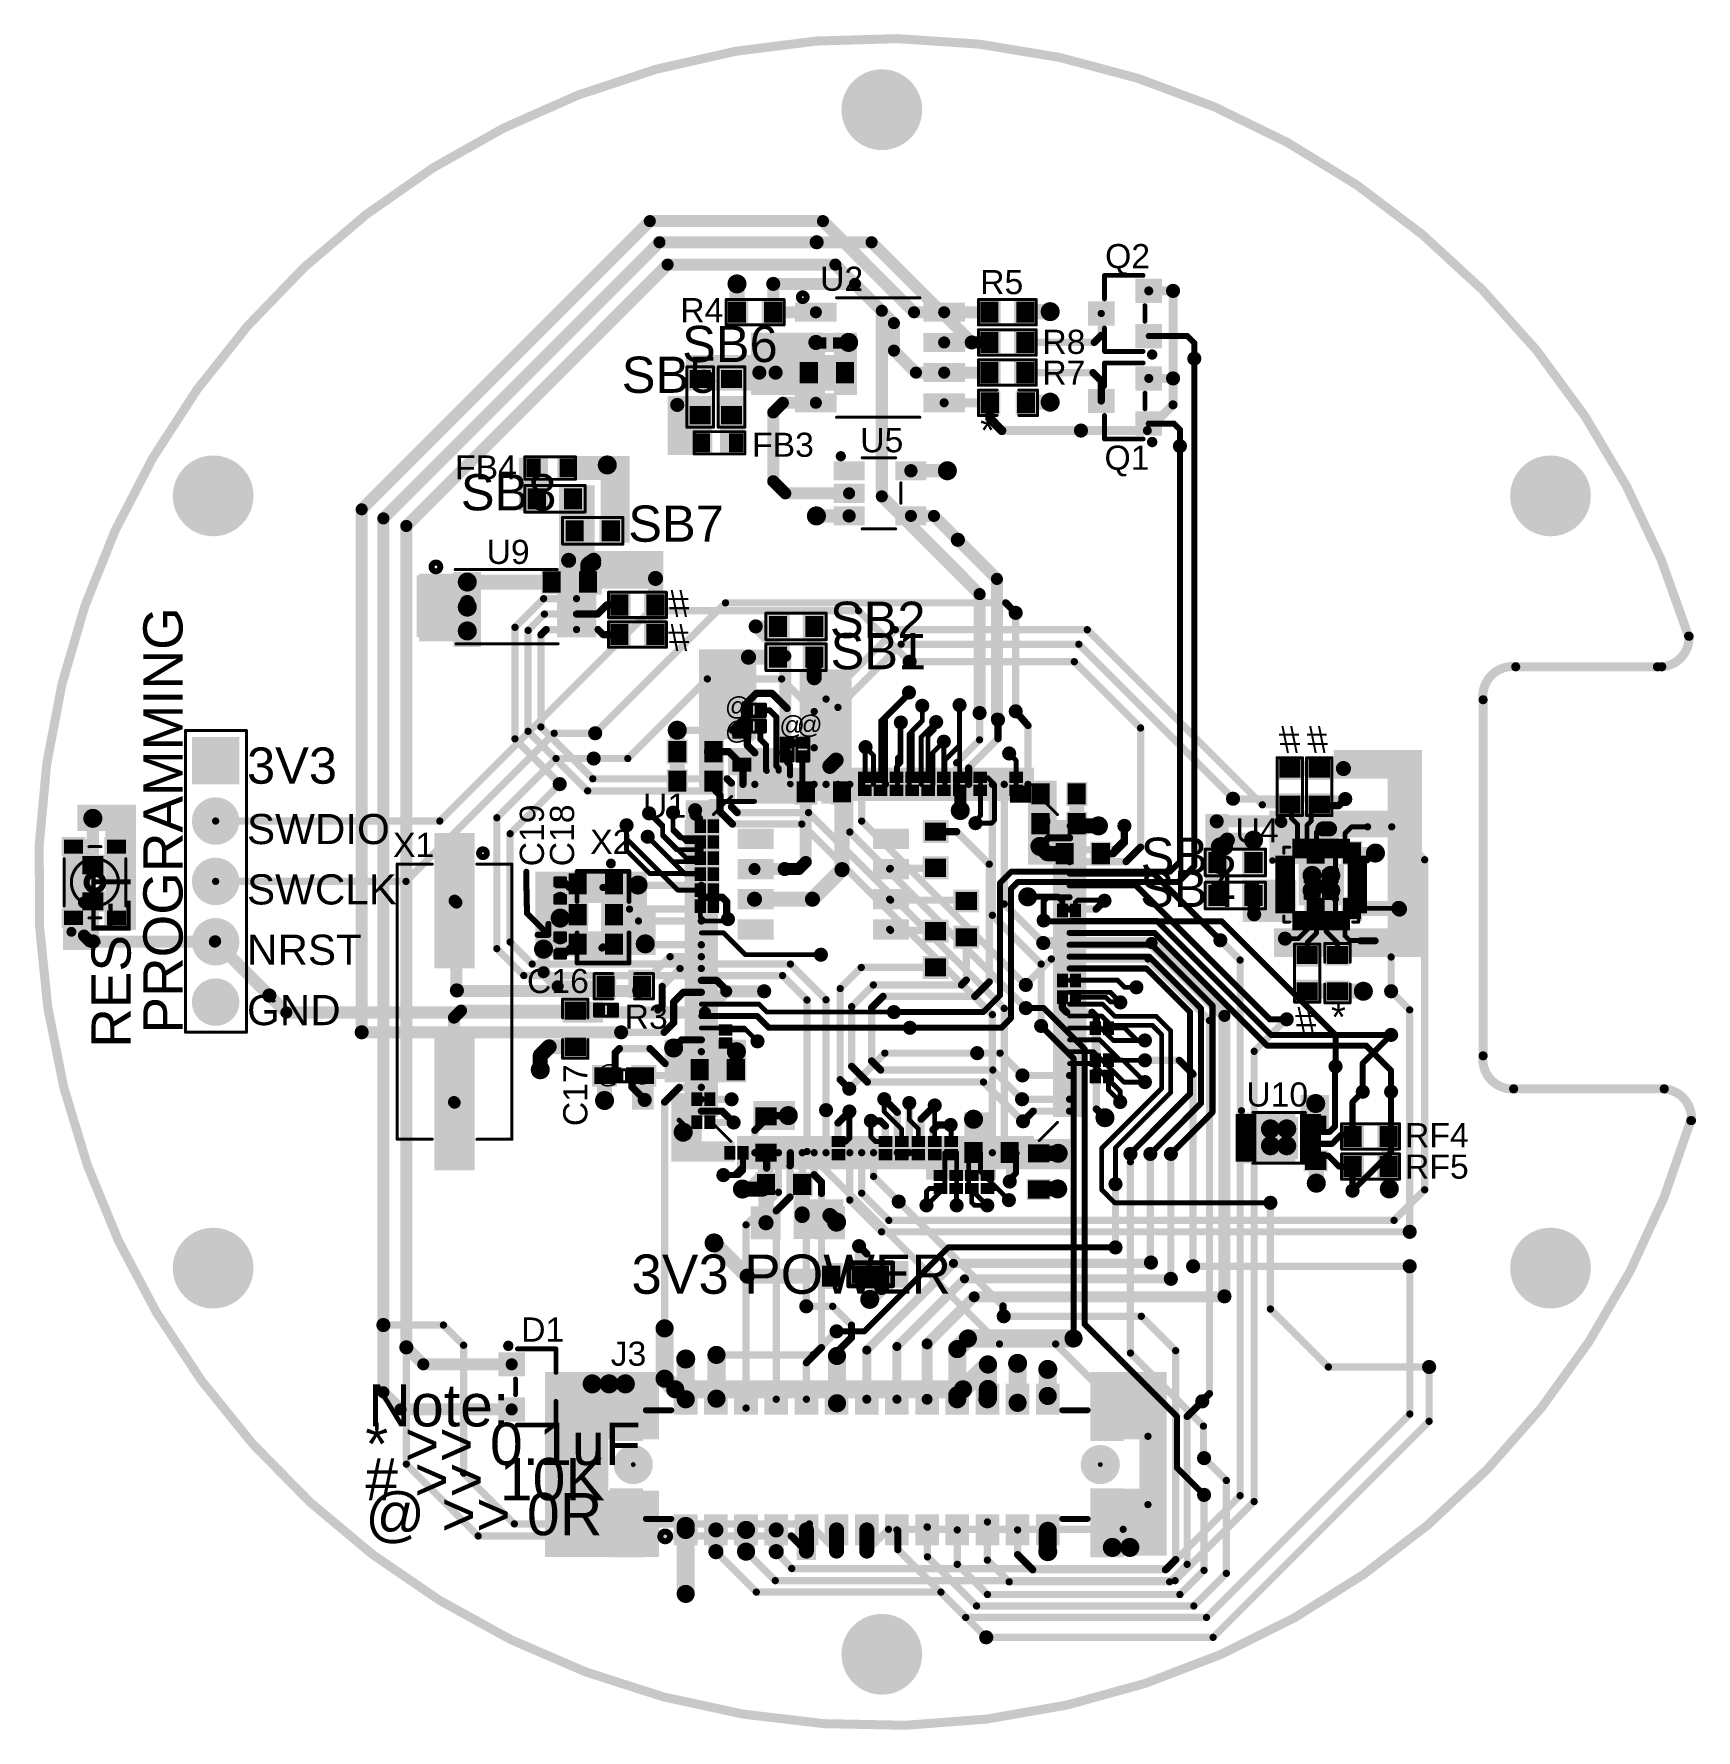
# Model space of a CAD drawing. Header units: millimetres. Extents: x -1.41 to 1.35, y -0.13 to 2.68.
import ezdxf

# ---------------------------------------------------------------- set-up
doc = ezdxf.new("R2010")
doc.units = ezdxf.units.MM
doc.header["$MEASUREMENT"] = 0
for name, color, linetype in [('BottomLayer', 5, 'Continuous'), ('BottomPaste', 16, 'Continuous'), ('BottomSolder', 6, 'Continuous'), ('Mechanical2', 216, 'Continuous'), ('MultiLayer', 9, 'Continuous'), ('PadHoleLayer', 156, 'Continuous'), ('TopLayer', 1, 'Continuous'), ('TopOverlay', 2, 'Continuous'), ('TopPaste', 8, 'Continuous'), ('TopSolder', 216, 'Continuous'), ('ViaHoleLayer', 16, 'Continuous')]:
    doc.layers.add(name, color=color, linetype=linetype)
doc.styles.add('Arial', font='arial.ttf', dxfattribs={"height": 0.2})

msp = doc.modelspace()

# ---------------------------------------------------------------- texts
at = {"layer": 'TopOverlay', "style": 'Arial'}
for s, height, p in [('Q2', 0.04, (0.37, 2.2965)), ('U2', 0.04, (-0.1023, 2.259)), ('R5', 0.04, (0.163, 2.2535)), ('R4', 0.04, (-0.334, 2.207)), ('SB6', 0.06, (-0.331, 2.141)), ('R8', 0.04, (0.266, 2.1545)), ('SB5', 0.06, (-0.431, 2.09)), ('R7', 0.04, (0.266, 2.1035)), ('FB3', 0.04, (-0.2151, 1.984)), ('U5', 0.04, (-0.0358, 1.9915)), ('Q1', 0.04, (0.369, 1.9625)), ('FB4', 0.04, (-0.7073, 1.9465)), ('SB8', 0.06, (-0.6977, 1.8953)), ('SB7', 0.06, (-0.4202, 1.8433)), ('U9', 0.04, (-0.655, 1.8065)), ('SB2', 0.06, (-0.086, 1.684)), ('SB1', 0.06, (-0.085, 1.632)), ('U1', 0.04, (-0.3957, 1.386)), ('U4', 0.04, (0.586, 1.345)), ('X1', 0.04, (-0.81, 1.321)), ('X2', 0.04, (-0.4833, 1.326)), ('SB3', 0.06, (0.429, 1.293)), ('SB4', 0.06, (0.428, 1.238)), ('C16', 0.04, (-0.588, 1.0955)), ('R3', 0.04, (-0.4262, 1.0363)), ('U10', 0.04, (0.604, 0.9075)), ('RF4', 0.04, (0.867, 0.84)), ('RF5', 0.04, (0.867, 0.788)), ('D1', 0.04, (-0.5977, 0.518)), ('J3', 0.04, (-0.4493, 0.478))]:
    msp.add_text(s, height=height, dxfattribs=at).set_placement(p)
for s, height, rotation, p in [('*', 0.045, 360, (0.163, 2.0055)), ('PROGRAMMING', 0.065, 90, (-1.1588, 1.0285)), ('@', 0.03, 360, (-0.26, 1.556)), ('@', 0.03, 360, (-0.26, 1.516)), ('@', 0.03, 360, (-0.1698, 1.5246)), ('@', 0.03, 360, (-0.1408, 1.5256)), ('3V3', 0.06, 360, (-1.052, 1.4424)), ('C19', 0.04, 90, (-0.56, 1.3055)), ('C18', 0.04, 90, (-0.51, 1.3055)), ('SWDIO', 0.05, 360, (-1.052, 1.3423)), ('RESET', 0.065, 90, (-1.2448, 1.005)), ('SWCLK', 0.05, 360, (-1.052, 1.2423)), ('NRST', 0.05, 360, (-1.052, 1.1423)), ('GND', 0.05, 360, (-1.052, 1.0423)), ('C17', 0.04, 90, (-0.488, 0.875)), ('@', 0.03, 360, (-0.4738, 0.9466)), ('3V3 POWER', 0.065, 360, (-0.415, 0.5973)), ('Note:', 0.07, 360, (-0.851, 0.3775)), ('* >> 0.1uF', 0.07, 360, (-0.856, 0.3136)), ('# >> 10K', 0.07, 360, (-0.856, 0.2552)), ('@ >> 0R', 0.07, 360, (-0.856, 0.1973))]:
    msp.add_text(s, height=height, rotation=rotation, dxfattribs=at).set_placement(p)
at = {"layer": 'TopOverlay', "style": 'Arial', "text_generation_flag": 2}
for s, p in [('#', (-0.319, 1.7185)), ('#', (-0.319, 1.6625)), ('#', (0.693, 1.4935)), ('#', (0.739, 1.4935)), ('#', (0.72, 1.0275)), ('*', (0.769, 1.0335))]:
    msp.add_text(s, height=0.045, rotation=360, dxfattribs=at).set_placement(p)

# ---------------------------------------------------------------- blocks, each defined once
blk = doc.blocks.new('PG_DSO_8_B_1')
at = {"layer": 'BottomLayer'}
for points in [[(-0.1378, 0.0622), (-0.1378, 0.0878), (-0.0862, 0.0878), (-0.0862, 0.0622)], [(0.0862, 0.0622), (0.0862, 0.0878), (0.1378, 0.0878), (0.1378, 0.0622)], [(-0.1378, 0.0122), (-0.1378, 0.0378), (-0.0862, 0.0378), (-0.0862, 0.0122)], [(0.0862, 0.0122), (0.0862, 0.0378), (0.1378, 0.0378), (0.1378, 0.0122)], [(-0.1378, -0.0378), (-0.1378, -0.0122), (-0.0862, -0.0122), (-0.0862, -0.0378)], [(0.0862, -0.0378), (0.0862, -0.0122), (0.1378, -0.0122), (0.1378, -0.0378)], [(-0.1378, -0.0878), (-0.1378, -0.0622), (-0.0862, -0.0622), (-0.0862, -0.0878)], [(0.0862, -0.0878), (0.0862, -0.0622), (0.1378, -0.0622), (0.1378, -0.0878)]]:
    blk.add_hatch(color=5, dxfattribs=at).paths.add_polyline_path(points)
at = {"layer": 'BottomPaste'}
for points in [[(-0.1378, 0.0622), (-0.1378, 0.0878), (-0.0862, 0.0878), (-0.0862, 0.0622)], [(0.0862, 0.0622), (0.0862, 0.0878), (0.1378, 0.0878), (0.1378, 0.0622)], [(-0.1378, 0.0122), (-0.1378, 0.0378), (-0.0862, 0.0378), (-0.0862, 0.0122)], [(0.0862, 0.0122), (0.0862, 0.0378), (0.1378, 0.0378), (0.1378, 0.0122)], [(-0.1378, -0.0378), (-0.1378, -0.0122), (-0.0862, -0.0122), (-0.0862, -0.0378)], [(0.0862, -0.0378), (0.0862, -0.0122), (0.1378, -0.0122), (0.1378, -0.0378)], [(-0.1378, -0.0878), (-0.1378, -0.0622), (-0.0862, -0.0622), (-0.0862, -0.0878)], [(0.0862, -0.0878), (0.0862, -0.0622), (0.1378, -0.0622), (0.1378, -0.0878)]]:
    blk.add_hatch(color=16, dxfattribs=at).paths.add_polyline_path(points)
at = {"layer": 'BottomSolder'}
for points in [[(-0.1418, 0.0582), (-0.1418, 0.0918), (-0.0822, 0.0918), (-0.0822, 0.0582)], [(0.0822, 0.0582), (0.0822, 0.0918), (0.1418, 0.0918), (0.1418, 0.0582)], [(-0.1418, 0.0082), (-0.1418, 0.0418), (-0.0822, 0.0418), (-0.0822, 0.0082)], [(0.0822, 0.0082), (0.0822, 0.0418), (0.1418, 0.0418), (0.1418, 0.0082)], [(-0.1418, -0.0418), (-0.1418, -0.0082), (-0.0822, -0.0082), (-0.0822, -0.0418)], [(0.0822, -0.0418), (0.0822, -0.0082), (0.1418, -0.0082), (0.1418, -0.0418)], [(-0.1418, -0.0918), (-0.1418, -0.0582), (-0.0822, -0.0582), (-0.0822, -0.0918)], [(0.0822, -0.0918), (0.0822, -0.0582), (0.1418, -0.0582), (0.1418, -0.0918)]]:
    blk.add_hatch(color=6, dxfattribs=at).paths.add_polyline_path(points)
blk = doc.blocks.new('R__0603_B_2')
at = {"layer": 'BottomLayer'}
for points in [[(-0.045, -0.0175), (-0.045, 0.0175), (-0.015, 0.0175), (-0.015, -0.0175)], [(0.015, -0.0175), (0.015, 0.0175), (0.045, 0.0175), (0.045, -0.0175)]]:
    blk.add_hatch(color=5, dxfattribs=at).paths.add_polyline_path(points)
at = {"layer": 'BottomPaste'}
for points in [[(-0.045, -0.0175), (-0.045, 0.0175), (-0.015, 0.0175), (-0.015, -0.0175)], [(0.015, -0.0175), (0.015, 0.0175), (0.045, 0.0175), (0.045, -0.0175)]]:
    blk.add_hatch(color=16, dxfattribs=at).paths.add_polyline_path(points)
at = {"layer": 'BottomSolder'}
for points in [[(-0.049, -0.0215), (-0.049, 0.0215), (-0.011, 0.0215), (-0.011, -0.0215)], [(0.011, -0.0215), (0.011, 0.0215), (0.049, 0.0215), (0.049, -0.0215)]]:
    blk.add_hatch(color=6, dxfattribs=at).paths.add_polyline_path(points)
blk = doc.blocks.new('R__0603_B_3')
at = {"layer": 'BottomLayer'}
for points in [[(-0.045, -0.0175), (-0.045, 0.0175), (-0.015, 0.0175), (-0.015, -0.0175)], [(0.015, -0.0175), (0.015, 0.0175), (0.045, 0.0175), (0.045, -0.0175)]]:
    blk.add_hatch(color=5, dxfattribs=at).paths.add_polyline_path(points)
at = {"layer": 'BottomPaste'}
for points in [[(-0.045, -0.0175), (-0.045, 0.0175), (-0.015, 0.0175), (-0.015, -0.0175)], [(0.015, -0.0175), (0.015, 0.0175), (0.045, 0.0175), (0.045, -0.0175)]]:
    blk.add_hatch(color=16, dxfattribs=at).paths.add_polyline_path(points)
at = {"layer": 'BottomSolder'}
for points in [[(-0.049, -0.0215), (-0.049, 0.0215), (-0.011, 0.0215), (-0.011, -0.0215)], [(0.011, -0.0215), (0.011, 0.0215), (0.049, 0.0215), (0.049, -0.0215)]]:
    blk.add_hatch(color=6, dxfattribs=at).paths.add_polyline_path(points)
blk = doc.blocks.new('R__0603_B_4')
at = {"layer": 'BottomLayer'}
for points in [[(-0.045, -0.0175), (-0.045, 0.0175), (-0.015, 0.0175), (-0.015, -0.0175)], [(0.015, -0.0175), (0.015, 0.0175), (0.045, 0.0175), (0.045, -0.0175)]]:
    blk.add_hatch(color=5, dxfattribs=at).paths.add_polyline_path(points)
at = {"layer": 'BottomPaste'}
for points in [[(-0.045, -0.0175), (-0.045, 0.0175), (-0.015, 0.0175), (-0.015, -0.0175)], [(0.015, -0.0175), (0.015, 0.0175), (0.045, 0.0175), (0.045, -0.0175)]]:
    blk.add_hatch(color=16, dxfattribs=at).paths.add_polyline_path(points)
at = {"layer": 'BottomSolder'}
for points in [[(-0.049, -0.0215), (-0.049, 0.0215), (-0.011, 0.0215), (-0.011, -0.0215)], [(0.011, -0.0215), (0.011, 0.0215), (0.049, 0.0215), (0.049, -0.0215)]]:
    blk.add_hatch(color=6, dxfattribs=at).paths.add_polyline_path(points)
blk = doc.blocks.new('SOIC_8_5')
at = {"layer": 'TopLayer'}
for points in [[(-0.0758, 0.0868), (-0.0758, 0.0632), (-0.1368, 0.0632), (-0.1368, 0.0868)], [(0.1368, 0.0868), (0.1368, 0.0632), (0.0758, 0.0632), (0.0758, 0.0868)], [(-0.0758, 0.0368), (-0.0758, 0.0132), (-0.1368, 0.0132), (-0.1368, 0.0368)], [(0.1368, 0.0368), (0.1368, 0.0132), (0.0758, 0.0132), (0.0758, 0.0368)], [(-0.0758, -0.0132), (-0.0758, -0.0368), (-0.1368, -0.0368), (-0.1368, -0.0132)], [(0.1368, -0.0132), (0.1368, -0.0368), (0.0758, -0.0368), (0.0758, -0.0132)], [(-0.0758, -0.0632), (-0.0758, -0.0868), (-0.1368, -0.0868), (-0.1368, -0.0632)], [(0.1368, -0.0632), (0.1368, -0.0868), (0.0758, -0.0868), (0.0758, -0.0632)]]:
    blk.add_hatch(color=1, dxfattribs=at).paths.add_polyline_path(points)
at = {"layer": 'TopPaste'}
for points in [[(-0.0758, 0.0868), (-0.0758, 0.0632), (-0.1368, 0.0632), (-0.1368, 0.0868)], [(0.1368, 0.0868), (0.1368, 0.0632), (0.0758, 0.0632), (0.0758, 0.0868)], [(-0.0758, 0.0368), (-0.0758, 0.0132), (-0.1368, 0.0132), (-0.1368, 0.0368)], [(0.1368, 0.0368), (0.1368, 0.0132), (0.0758, 0.0132), (0.0758, 0.0368)], [(-0.0758, -0.0132), (-0.0758, -0.0368), (-0.1368, -0.0368), (-0.1368, -0.0132)], [(0.1368, -0.0132), (0.1368, -0.0368), (0.0758, -0.0368), (0.0758, -0.0132)], [(-0.0758, -0.0632), (-0.0758, -0.0868), (-0.1368, -0.0868), (-0.1368, -0.0632)], [(0.1368, -0.0632), (0.1368, -0.0868), (0.0758, -0.0868), (0.0758, -0.0632)]]:
    blk.add_hatch(color=8, dxfattribs=at).paths.add_polyline_path(points)
at = {"layer": 'TopSolder'}
for points in [[(-0.0718, 0.0908), (-0.0718, 0.0592), (-0.1408, 0.0592), (-0.1408, 0.0908)], [(0.1408, 0.0908), (0.1408, 0.0592), (0.0718, 0.0592), (0.0718, 0.0908)], [(-0.0718, 0.0408), (-0.0718, 0.0092), (-0.1408, 0.0092), (-0.1408, 0.0408)], [(0.1408, 0.0408), (0.1408, 0.0092), (0.0718, 0.0092), (0.0718, 0.0408)], [(-0.0718, -0.0092), (-0.0718, -0.0408), (-0.1408, -0.0408), (-0.1408, -0.0092)], [(0.1408, -0.0092), (0.1408, -0.0408), (0.0718, -0.0408), (0.0718, -0.0092)], [(-0.0718, -0.0592), (-0.0718, -0.0908), (-0.1408, -0.0908), (-0.1408, -0.0592)], [(0.1408, -0.0592), (0.1408, -0.0908), (0.0718, -0.0908), (0.0718, -0.0592)]]:
    blk.add_hatch(color=216, dxfattribs=at).paths.add_polyline_path(points)
at = {"layer": 'TopOverlay'}
for points, const_width in [([(-0.1216, 0.1, 1), (-0.1344, 0.1, 1)], 0.01), ([(-0.1369, 0.1, 1), (-0.1319, 0.1, 1)], 0.005), ([(-0.1241, 0.1, 1), (-0.1191, 0.1, 1)], 0.005), ([(-0.0732, 0.099, 1), (-0.0707, 0.099, 1)], 0.0025), ([(0.0648, 0.099, 1), (0.0673, 0.099, 1)], 0.0025), ([(-0.0732, -0.099, 1), (-0.0707, -0.099, 1)], 0.0025), ([(0.0648, -0.099, 1), (0.0673, -0.099, 1)], 0.0025)]:
    blk.add_lwpolyline(points, format="xyb", close=True, dxfattribs=dict(at, const_width=const_width))
at = {"layer": 'TopOverlay', "const_width": 0.005}
for points in [[(-0.072, 0.099), (0.066, 0.099)], [(-0.072, -0.099), (0.066, -0.099)]]:
    blk.add_lwpolyline(points, dxfattribs=at)
blk = doc.blocks.new('LQFP_100_6')
at = {"layer": 'TopLayer'}
for points in [[(-0.2421, 0.2815), (-0.2421, 0.3287), (-0.2303, 0.3287), (-0.2303, 0.2815)], [(-0.2224, 0.2815), (-0.2224, 0.3287), (-0.2106, 0.3287), (-0.2106, 0.2815)], [(-0.2028, 0.2815), (-0.2028, 0.3287), (-0.1909, 0.3287), (-0.1909, 0.2815)], [(-0.1831, 0.2815), (-0.1831, 0.3287), (-0.1713, 0.3287), (-0.1713, 0.2815)], [(-0.1634, 0.2815), (-0.1634, 0.3287), (-0.1516, 0.3287), (-0.1516, 0.2815)], [(-0.1437, 0.2815), (-0.1437, 0.3287), (-0.1319, 0.3287), (-0.1319, 0.2815)], [(-0.124, 0.2815), (-0.124, 0.3287), (-0.1122, 0.3287), (-0.1122, 0.2815)], [(-0.1043, 0.2815), (-0.1043, 0.3287), (-0.0925, 0.3287), (-0.0925, 0.2815)], [(-0.0846, 0.2815), (-0.0846, 0.3287), (-0.0728, 0.3287), (-0.0728, 0.2815)], [(-0.065, 0.2815), (-0.065, 0.3287), (-0.0531, 0.3287), (-0.0531, 0.2815)], [(-0.0453, 0.2815), (-0.0453, 0.3287), (-0.0335, 0.3287), (-0.0335, 0.2815)], [(-0.0256, 0.2815), (-0.0256, 0.3287), (-0.0138, 0.3287), (-0.0138, 0.2815)], [(-0.0059, 0.2815), (-0.0059, 0.3287), (0.0059, 0.3287), (0.0059, 0.2815)], [(0.0138, 0.2815), (0.0138, 0.3287), (0.0256, 0.3287), (0.0256, 0.2815)], [(0.0335, 0.2815), (0.0335, 0.3287), (0.0453, 0.3287), (0.0453, 0.2815)], [(0.0531, 0.2815), (0.0531, 0.3287), (0.065, 0.3287), (0.065, 0.2815)], [(0.0728, 0.2815), (0.0728, 0.3287), (0.0846, 0.3287), (0.0846, 0.2815)], [(0.0925, 0.2815), (0.0925, 0.3287), (0.1043, 0.3287), (0.1043, 0.2815)], [(0.1122, 0.2815), (0.1122, 0.3287), (0.124, 0.3287), (0.124, 0.2815)], [(0.1319, 0.2815), (0.1319, 0.3287), (0.1437, 0.3287), (0.1437, 0.2815)], [(0.1516, 0.2815), (0.1516, 0.3287), (0.1634, 0.3287), (0.1634, 0.2815)], [(0.1713, 0.2815), (0.1713, 0.3287), (0.1831, 0.3287), (0.1831, 0.2815)], [(0.1909, 0.2815), (0.1909, 0.3287), (0.2028, 0.3287), (0.2028, 0.2815)], [(0.2106, 0.2815), (0.2106, 0.3287), (0.2224, 0.3287), (0.2224, 0.2815)], [(0.2303, 0.2815), (0.2303, 0.3287), (0.2421, 0.3287), (0.2421, 0.2815)], [(-0.3287, 0.2421), (-0.2815, 0.2421), (-0.2815, 0.2303), (-0.3287, 0.2303)], [(0.2815, 0.2421), (0.3287, 0.2421), (0.3287, 0.2303), (0.2815, 0.2303)], [(-0.3287, 0.2224), (-0.2815, 0.2224), (-0.2815, 0.2106), (-0.3287, 0.2106)], [(-0.3287, 0.2028), (-0.2815, 0.2028), (-0.2815, 0.1909), (-0.3287, 0.1909)], [(0.2815, 0.2224), (0.3287, 0.2224), (0.3287, 0.2106), (0.2815, 0.2106)], [(0.2815, 0.2028), (0.3287, 0.2028), (0.3287, 0.1909), (0.2815, 0.1909)], [(-0.3287, 0.1831), (-0.2815, 0.1831), (-0.2815, 0.1713), (-0.3287, 0.1713)], [(0.2815, 0.1831), (0.3287, 0.1831), (0.3287, 0.1713), (0.2815, 0.1713)], [(-0.3287, 0.1634), (-0.2815, 0.1634), (-0.2815, 0.1516), (-0.3287, 0.1516)], [(-0.3287, 0.1437), (-0.2815, 0.1437), (-0.2815, 0.1319), (-0.3287, 0.1319)], [(0.2815, 0.1634), (0.3287, 0.1634), (0.3287, 0.1516), (0.2815, 0.1516)], [(0.2815, 0.1437), (0.3287, 0.1437), (0.3287, 0.1319), (0.2815, 0.1319)], [(-0.3287, 0.124), (-0.2815, 0.124), (-0.2815, 0.1122), (-0.3287, 0.1122)], [(0.2815, 0.124), (0.3287, 0.124), (0.3287, 0.1122), (0.2815, 0.1122)], [(-0.3287, 0.1043), (-0.2815, 0.1043), (-0.2815, 0.0925), (-0.3287, 0.0925)], [(-0.3287, 0.0846), (-0.2815, 0.0846), (-0.2815, 0.0728), (-0.3287, 0.0728)], [(0.2815, 0.1043), (0.3287, 0.1043), (0.3287, 0.0925), (0.2815, 0.0925)], [(0.2815, 0.0846), (0.3287, 0.0846), (0.3287, 0.0728), (0.2815, 0.0728)], [(-0.3287, 0.065), (-0.2815, 0.065), (-0.2815, 0.0531), (-0.3287, 0.0531)], [(0.2815, 0.065), (0.3287, 0.065), (0.3287, 0.0531), (0.2815, 0.0531)], [(-0.3287, 0.0453), (-0.2815, 0.0453), (-0.2815, 0.0335), (-0.3287, 0.0335)], [(0.2815, 0.0453), (0.3287, 0.0453), (0.3287, 0.0335), (0.2815, 0.0335)], [(-0.3287, 0.0256), (-0.2815, 0.0256), (-0.2815, 0.0138), (-0.3287, 0.0138)], [(-0.3287, 0.0059), (-0.2815, 0.0059), (-0.2815, -0.0059), (-0.3287, -0.0059)], [(0.2815, 0.0256), (0.3287, 0.0256), (0.3287, 0.0138), (0.2815, 0.0138)], [(0.2815, 0.0059), (0.3287, 0.0059), (0.3287, -0.0059), (0.2815, -0.0059)], [(-0.3287, -0.0138), (-0.2815, -0.0138), (-0.2815, -0.0256), (-0.3287, -0.0256)], [(0.2815, -0.0138), (0.3287, -0.0138), (0.3287, -0.0256), (0.2815, -0.0256)], [(-0.3287, -0.0335), (-0.2815, -0.0335), (-0.2815, -0.0453), (-0.3287, -0.0453)], [(-0.3287, -0.0531), (-0.2815, -0.0531), (-0.2815, -0.065), (-0.3287, -0.065)], [(0.2815, -0.0335), (0.3287, -0.0335), (0.3287, -0.0453), (0.2815, -0.0453)], [(0.2815, -0.0531), (0.3287, -0.0531), (0.3287, -0.065), (0.2815, -0.065)], [(-0.3287, -0.0728), (-0.2815, -0.0728), (-0.2815, -0.0846), (-0.3287, -0.0846)], [(0.2815, -0.0728), (0.3287, -0.0728), (0.3287, -0.0846), (0.2815, -0.0846)], [(-0.3287, -0.0925), (-0.2815, -0.0925), (-0.2815, -0.1043), (-0.3287, -0.1043)], [(-0.3287, -0.1122), (-0.2815, -0.1122), (-0.2815, -0.124), (-0.3287, -0.124)], [(0.2815, -0.0925), (0.3287, -0.0925), (0.3287, -0.1043), (0.2815, -0.1043)], [(0.2815, -0.1122), (0.3287, -0.1122), (0.3287, -0.124), (0.2815, -0.124)], [(-0.3287, -0.1319), (-0.2815, -0.1319), (-0.2815, -0.1437), (-0.3287, -0.1437)], [(0.2815, -0.1319), (0.3287, -0.1319), (0.3287, -0.1437), (0.2815, -0.1437)], [(-0.3287, -0.1516), (-0.2815, -0.1516), (-0.2815, -0.1634), (-0.3287, -0.1634)], [(0.2815, -0.1516), (0.3287, -0.1516), (0.3287, -0.1634), (0.2815, -0.1634)], [(-0.3287, -0.1713), (-0.2815, -0.1713), (-0.2815, -0.1831), (-0.3287, -0.1831)], [(-0.3287, -0.1909), (-0.2815, -0.1909), (-0.2815, -0.2028), (-0.3287, -0.2028)], [(0.2815, -0.1713), (0.3287, -0.1713), (0.3287, -0.1831), (0.2815, -0.1831)], [(0.2815, -0.1909), (0.3287, -0.1909), (0.3287, -0.2028), (0.2815, -0.2028)], [(-0.3287, -0.2106), (-0.2815, -0.2106), (-0.2815, -0.2224), (-0.3287, -0.2224)], [(0.2815, -0.2106), (0.3287, -0.2106), (0.3287, -0.2224), (0.2815, -0.2224)], [(-0.3287, -0.2303), (-0.2815, -0.2303), (-0.2815, -0.2421), (-0.3287, -0.2421)], [(0.2815, -0.2303), (0.3287, -0.2303), (0.3287, -0.2421), (0.2815, -0.2421)], [(-0.2303, -0.2815), (-0.2303, -0.3287), (-0.2421, -0.3287), (-0.2421, -0.2815)], [(-0.2106, -0.2815), (-0.2106, -0.3287), (-0.2224, -0.3287), (-0.2224, -0.2815)], [(-0.1909, -0.2815), (-0.1909, -0.3287), (-0.2028, -0.3287), (-0.2028, -0.2815)], [(-0.1713, -0.2815), (-0.1713, -0.3287), (-0.1831, -0.3287), (-0.1831, -0.2815)], [(-0.1516, -0.2815), (-0.1516, -0.3287), (-0.1634, -0.3287), (-0.1634, -0.2815)], [(-0.1319, -0.2815), (-0.1319, -0.3287), (-0.1437, -0.3287), (-0.1437, -0.2815)], [(-0.1122, -0.2815), (-0.1122, -0.3287), (-0.124, -0.3287), (-0.124, -0.2815)], [(-0.0925, -0.2815), (-0.0925, -0.3287), (-0.1043, -0.3287), (-0.1043, -0.2815)], [(-0.0728, -0.2815), (-0.0728, -0.3287), (-0.0846, -0.3287), (-0.0846, -0.2815)], [(-0.0531, -0.2815), (-0.0531, -0.3287), (-0.065, -0.3287), (-0.065, -0.2815)], [(-0.0335, -0.2815), (-0.0335, -0.3287), (-0.0453, -0.3287), (-0.0453, -0.2815)], [(-0.0138, -0.2815), (-0.0138, -0.3287), (-0.0256, -0.3287), (-0.0256, -0.2815)], [(0.0059, -0.2815), (0.0059, -0.3287), (-0.0059, -0.3287), (-0.0059, -0.2815)], [(0.0256, -0.2815), (0.0256, -0.3287), (0.0138, -0.3287), (0.0138, -0.2815)], [(0.0453, -0.2815), (0.0453, -0.3287), (0.0335, -0.3287), (0.0335, -0.2815)], [(0.065, -0.2815), (0.065, -0.3287), (0.0531, -0.3287), (0.0531, -0.2815)], [(0.0846, -0.2815), (0.0846, -0.3287), (0.0728, -0.3287), (0.0728, -0.2815)], [(0.1043, -0.2815), (0.1043, -0.3287), (0.0925, -0.3287), (0.0925, -0.2815)], [(0.124, -0.2815), (0.124, -0.3287), (0.1122, -0.3287), (0.1122, -0.2815)], [(0.1437, -0.2815), (0.1437, -0.3287), (0.1319, -0.3287), (0.1319, -0.2815)], [(0.1634, -0.2815), (0.1634, -0.3287), (0.1516, -0.3287), (0.1516, -0.2815)], [(0.1831, -0.2815), (0.1831, -0.3287), (0.1713, -0.3287), (0.1713, -0.2815)], [(0.2028, -0.2815), (0.2028, -0.3287), (0.1909, -0.3287), (0.1909, -0.2815)], [(0.2224, -0.2815), (0.2224, -0.3287), (0.2106, -0.3287), (0.2106, -0.2815)], [(0.2421, -0.2815), (0.2421, -0.3287), (0.2303, -0.3287), (0.2303, -0.2815)]]:
    blk.add_hatch(color=1, dxfattribs=at).paths.add_polyline_path(points)
at = {"layer": 'TopPaste'}
for points in [[(-0.2421, 0.2815), (-0.2421, 0.3287), (-0.2303, 0.3287), (-0.2303, 0.2815)], [(-0.2224, 0.2815), (-0.2224, 0.3287), (-0.2106, 0.3287), (-0.2106, 0.2815)], [(-0.2028, 0.2815), (-0.2028, 0.3287), (-0.1909, 0.3287), (-0.1909, 0.2815)], [(-0.1831, 0.2815), (-0.1831, 0.3287), (-0.1713, 0.3287), (-0.1713, 0.2815)], [(-0.1634, 0.2815), (-0.1634, 0.3287), (-0.1516, 0.3287), (-0.1516, 0.2815)], [(-0.1437, 0.2815), (-0.1437, 0.3287), (-0.1319, 0.3287), (-0.1319, 0.2815)], [(-0.124, 0.2815), (-0.124, 0.3287), (-0.1122, 0.3287), (-0.1122, 0.2815)], [(-0.1043, 0.2815), (-0.1043, 0.3287), (-0.0925, 0.3287), (-0.0925, 0.2815)], [(-0.0846, 0.2815), (-0.0846, 0.3287), (-0.0728, 0.3287), (-0.0728, 0.2815)], [(-0.065, 0.2815), (-0.065, 0.3287), (-0.0531, 0.3287), (-0.0531, 0.2815)], [(-0.0453, 0.2815), (-0.0453, 0.3287), (-0.0335, 0.3287), (-0.0335, 0.2815)], [(-0.0256, 0.2815), (-0.0256, 0.3287), (-0.0138, 0.3287), (-0.0138, 0.2815)], [(-0.0059, 0.2815), (-0.0059, 0.3287), (0.0059, 0.3287), (0.0059, 0.2815)], [(0.0138, 0.2815), (0.0138, 0.3287), (0.0256, 0.3287), (0.0256, 0.2815)], [(0.0335, 0.2815), (0.0335, 0.3287), (0.0453, 0.3287), (0.0453, 0.2815)], [(0.0531, 0.2815), (0.0531, 0.3287), (0.065, 0.3287), (0.065, 0.2815)], [(0.0728, 0.2815), (0.0728, 0.3287), (0.0846, 0.3287), (0.0846, 0.2815)], [(0.0925, 0.2815), (0.0925, 0.3287), (0.1043, 0.3287), (0.1043, 0.2815)], [(0.1122, 0.2815), (0.1122, 0.3287), (0.124, 0.3287), (0.124, 0.2815)], [(0.1319, 0.2815), (0.1319, 0.3287), (0.1437, 0.3287), (0.1437, 0.2815)], [(0.1516, 0.2815), (0.1516, 0.3287), (0.1634, 0.3287), (0.1634, 0.2815)], [(0.1713, 0.2815), (0.1713, 0.3287), (0.1831, 0.3287), (0.1831, 0.2815)], [(0.1909, 0.2815), (0.1909, 0.3287), (0.2028, 0.3287), (0.2028, 0.2815)], [(0.2106, 0.2815), (0.2106, 0.3287), (0.2224, 0.3287), (0.2224, 0.2815)], [(0.2303, 0.2815), (0.2303, 0.3287), (0.2421, 0.3287), (0.2421, 0.2815)], [(-0.3287, 0.2421), (-0.2815, 0.2421), (-0.2815, 0.2303), (-0.3287, 0.2303)], [(0.2815, 0.2421), (0.3287, 0.2421), (0.3287, 0.2303), (0.2815, 0.2303)], [(-0.3287, 0.2224), (-0.2815, 0.2224), (-0.2815, 0.2106), (-0.3287, 0.2106)], [(-0.3287, 0.2028), (-0.2815, 0.2028), (-0.2815, 0.1909), (-0.3287, 0.1909)], [(0.2815, 0.2224), (0.3287, 0.2224), (0.3287, 0.2106), (0.2815, 0.2106)], [(0.2815, 0.2028), (0.3287, 0.2028), (0.3287, 0.1909), (0.2815, 0.1909)], [(-0.3287, 0.1831), (-0.2815, 0.1831), (-0.2815, 0.1713), (-0.3287, 0.1713)], [(0.2815, 0.1831), (0.3287, 0.1831), (0.3287, 0.1713), (0.2815, 0.1713)], [(-0.3287, 0.1634), (-0.2815, 0.1634), (-0.2815, 0.1516), (-0.3287, 0.1516)], [(-0.3287, 0.1437), (-0.2815, 0.1437), (-0.2815, 0.1319), (-0.3287, 0.1319)], [(0.2815, 0.1634), (0.3287, 0.1634), (0.3287, 0.1516), (0.2815, 0.1516)], [(0.2815, 0.1437), (0.3287, 0.1437), (0.3287, 0.1319), (0.2815, 0.1319)], [(-0.3287, 0.124), (-0.2815, 0.124), (-0.2815, 0.1122), (-0.3287, 0.1122)], [(0.2815, 0.124), (0.3287, 0.124), (0.3287, 0.1122), (0.2815, 0.1122)], [(-0.3287, 0.1043), (-0.2815, 0.1043), (-0.2815, 0.0925), (-0.3287, 0.0925)], [(-0.3287, 0.0846), (-0.2815, 0.0846), (-0.2815, 0.0728), (-0.3287, 0.0728)], [(0.2815, 0.1043), (0.3287, 0.1043), (0.3287, 0.0925), (0.2815, 0.0925)], [(0.2815, 0.0846), (0.3287, 0.0846), (0.3287, 0.0728), (0.2815, 0.0728)], [(-0.3287, 0.065), (-0.2815, 0.065), (-0.2815, 0.0531), (-0.3287, 0.0531)], [(0.2815, 0.065), (0.3287, 0.065), (0.3287, 0.0531), (0.2815, 0.0531)], [(-0.3287, 0.0453), (-0.2815, 0.0453), (-0.2815, 0.0335), (-0.3287, 0.0335)], [(0.2815, 0.0453), (0.3287, 0.0453), (0.3287, 0.0335), (0.2815, 0.0335)], [(-0.3287, 0.0256), (-0.2815, 0.0256), (-0.2815, 0.0138), (-0.3287, 0.0138)], [(-0.3287, 0.0059), (-0.2815, 0.0059), (-0.2815, -0.0059), (-0.3287, -0.0059)], [(0.2815, 0.0256), (0.3287, 0.0256), (0.3287, 0.0138), (0.2815, 0.0138)], [(0.2815, 0.0059), (0.3287, 0.0059), (0.3287, -0.0059), (0.2815, -0.0059)], [(-0.3287, -0.0138), (-0.2815, -0.0138), (-0.2815, -0.0256), (-0.3287, -0.0256)], [(0.2815, -0.0138), (0.3287, -0.0138), (0.3287, -0.0256), (0.2815, -0.0256)], [(-0.3287, -0.0335), (-0.2815, -0.0335), (-0.2815, -0.0453), (-0.3287, -0.0453)], [(-0.3287, -0.0531), (-0.2815, -0.0531), (-0.2815, -0.065), (-0.3287, -0.065)], [(0.2815, -0.0335), (0.3287, -0.0335), (0.3287, -0.0453), (0.2815, -0.0453)], [(0.2815, -0.0531), (0.3287, -0.0531), (0.3287, -0.065), (0.2815, -0.065)], [(-0.3287, -0.0728), (-0.2815, -0.0728), (-0.2815, -0.0846), (-0.3287, -0.0846)], [(0.2815, -0.0728), (0.3287, -0.0728), (0.3287, -0.0846), (0.2815, -0.0846)], [(-0.3287, -0.0925), (-0.2815, -0.0925), (-0.2815, -0.1043), (-0.3287, -0.1043)], [(-0.3287, -0.1122), (-0.2815, -0.1122), (-0.2815, -0.124), (-0.3287, -0.124)], [(0.2815, -0.0925), (0.3287, -0.0925), (0.3287, -0.1043), (0.2815, -0.1043)], [(0.2815, -0.1122), (0.3287, -0.1122), (0.3287, -0.124), (0.2815, -0.124)], [(-0.3287, -0.1319), (-0.2815, -0.1319), (-0.2815, -0.1437), (-0.3287, -0.1437)], [(0.2815, -0.1319), (0.3287, -0.1319), (0.3287, -0.1437), (0.2815, -0.1437)], [(-0.3287, -0.1516), (-0.2815, -0.1516), (-0.2815, -0.1634), (-0.3287, -0.1634)], [(0.2815, -0.1516), (0.3287, -0.1516), (0.3287, -0.1634), (0.2815, -0.1634)], [(-0.3287, -0.1713), (-0.2815, -0.1713), (-0.2815, -0.1831), (-0.3287, -0.1831)], [(-0.3287, -0.1909), (-0.2815, -0.1909), (-0.2815, -0.2028), (-0.3287, -0.2028)], [(0.2815, -0.1713), (0.3287, -0.1713), (0.3287, -0.1831), (0.2815, -0.1831)], [(0.2815, -0.1909), (0.3287, -0.1909), (0.3287, -0.2028), (0.2815, -0.2028)], [(-0.3287, -0.2106), (-0.2815, -0.2106), (-0.2815, -0.2224), (-0.3287, -0.2224)], [(0.2815, -0.2106), (0.3287, -0.2106), (0.3287, -0.2224), (0.2815, -0.2224)], [(-0.3287, -0.2303), (-0.2815, -0.2303), (-0.2815, -0.2421), (-0.3287, -0.2421)], [(0.2815, -0.2303), (0.3287, -0.2303), (0.3287, -0.2421), (0.2815, -0.2421)], [(-0.2303, -0.2815), (-0.2303, -0.3287), (-0.2421, -0.3287), (-0.2421, -0.2815)], [(-0.2106, -0.2815), (-0.2106, -0.3287), (-0.2224, -0.3287), (-0.2224, -0.2815)], [(-0.1909, -0.2815), (-0.1909, -0.3287), (-0.2028, -0.3287), (-0.2028, -0.2815)], [(-0.1713, -0.2815), (-0.1713, -0.3287), (-0.1831, -0.3287), (-0.1831, -0.2815)], [(-0.1516, -0.2815), (-0.1516, -0.3287), (-0.1634, -0.3287), (-0.1634, -0.2815)], [(-0.1319, -0.2815), (-0.1319, -0.3287), (-0.1437, -0.3287), (-0.1437, -0.2815)], [(-0.1122, -0.2815), (-0.1122, -0.3287), (-0.124, -0.3287), (-0.124, -0.2815)], [(-0.0925, -0.2815), (-0.0925, -0.3287), (-0.1043, -0.3287), (-0.1043, -0.2815)], [(-0.0728, -0.2815), (-0.0728, -0.3287), (-0.0846, -0.3287), (-0.0846, -0.2815)], [(-0.0531, -0.2815), (-0.0531, -0.3287), (-0.065, -0.3287), (-0.065, -0.2815)], [(-0.0335, -0.2815), (-0.0335, -0.3287), (-0.0453, -0.3287), (-0.0453, -0.2815)], [(-0.0138, -0.2815), (-0.0138, -0.3287), (-0.0256, -0.3287), (-0.0256, -0.2815)], [(0.0059, -0.2815), (0.0059, -0.3287), (-0.0059, -0.3287), (-0.0059, -0.2815)], [(0.0256, -0.2815), (0.0256, -0.3287), (0.0138, -0.3287), (0.0138, -0.2815)], [(0.0453, -0.2815), (0.0453, -0.3287), (0.0335, -0.3287), (0.0335, -0.2815)], [(0.065, -0.2815), (0.065, -0.3287), (0.0531, -0.3287), (0.0531, -0.2815)], [(0.0846, -0.2815), (0.0846, -0.3287), (0.0728, -0.3287), (0.0728, -0.2815)], [(0.1043, -0.2815), (0.1043, -0.3287), (0.0925, -0.3287), (0.0925, -0.2815)], [(0.124, -0.2815), (0.124, -0.3287), (0.1122, -0.3287), (0.1122, -0.2815)], [(0.1437, -0.2815), (0.1437, -0.3287), (0.1319, -0.3287), (0.1319, -0.2815)], [(0.1634, -0.2815), (0.1634, -0.3287), (0.1516, -0.3287), (0.1516, -0.2815)], [(0.1831, -0.2815), (0.1831, -0.3287), (0.1713, -0.3287), (0.1713, -0.2815)], [(0.2028, -0.2815), (0.2028, -0.3287), (0.1909, -0.3287), (0.1909, -0.2815)], [(0.2224, -0.2815), (0.2224, -0.3287), (0.2106, -0.3287), (0.2106, -0.2815)], [(0.2421, -0.2815), (0.2421, -0.3287), (0.2303, -0.3287), (0.2303, -0.2815)]]:
    blk.add_hatch(color=8, dxfattribs=at).paths.add_polyline_path(points)
at = {"layer": 'TopSolder'}
for points in [[(-0.2461, 0.2775), (-0.2461, 0.3327), (-0.2263, 0.3327), (-0.2263, 0.2775)], [(-0.2264, 0.2775), (-0.2264, 0.3327), (-0.2066, 0.3327), (-0.2066, 0.2775)], [(-0.2068, 0.2775), (-0.2068, 0.3327), (-0.1869, 0.3327), (-0.1869, 0.2775)], [(-0.1871, 0.2775), (-0.1871, 0.3327), (-0.1673, 0.3327), (-0.1673, 0.2775)], [(-0.1674, 0.2775), (-0.1674, 0.3327), (-0.1476, 0.3327), (-0.1476, 0.2775)], [(-0.1477, 0.2775), (-0.1477, 0.3327), (-0.1279, 0.3327), (-0.1279, 0.2775)], [(-0.128, 0.2775), (-0.128, 0.3327), (-0.1082, 0.3327), (-0.1082, 0.2775)], [(-0.1083, 0.2775), (-0.1083, 0.3327), (-0.0885, 0.3327), (-0.0885, 0.2775)], [(-0.0886, 0.2775), (-0.0886, 0.3327), (-0.0688, 0.3327), (-0.0688, 0.2775)], [(-0.069, 0.2775), (-0.069, 0.3327), (-0.0491, 0.3327), (-0.0491, 0.2775)], [(-0.0493, 0.2775), (-0.0493, 0.3327), (-0.0295, 0.3327), (-0.0295, 0.2775)], [(-0.0296, 0.2775), (-0.0296, 0.3327), (-0.0098, 0.3327), (-0.0098, 0.2775)], [(-0.0099, 0.2775), (-0.0099, 0.3327), (0.0099, 0.3327), (0.0099, 0.2775)], [(0.0098, 0.2775), (0.0098, 0.3327), (0.0296, 0.3327), (0.0296, 0.2775)], [(0.0295, 0.2775), (0.0295, 0.3327), (0.0493, 0.3327), (0.0493, 0.2775)], [(0.0491, 0.2775), (0.0491, 0.3327), (0.069, 0.3327), (0.069, 0.2775)], [(0.0688, 0.2775), (0.0688, 0.3327), (0.0886, 0.3327), (0.0886, 0.2775)], [(0.0885, 0.2775), (0.0885, 0.3327), (0.1083, 0.3327), (0.1083, 0.2775)], [(0.1082, 0.2775), (0.1082, 0.3327), (0.128, 0.3327), (0.128, 0.2775)], [(0.1279, 0.2775), (0.1279, 0.3327), (0.1477, 0.3327), (0.1477, 0.2775)], [(0.1476, 0.2775), (0.1476, 0.3327), (0.1674, 0.3327), (0.1674, 0.2775)], [(0.1673, 0.2775), (0.1673, 0.3327), (0.1871, 0.3327), (0.1871, 0.2775)], [(0.1869, 0.2775), (0.1869, 0.3327), (0.2068, 0.3327), (0.2068, 0.2775)], [(0.2066, 0.2775), (0.2066, 0.3327), (0.2264, 0.3327), (0.2264, 0.2775)], [(0.2263, 0.2775), (0.2263, 0.3327), (0.2461, 0.3327), (0.2461, 0.2775)], [(-0.3327, 0.2461), (-0.2775, 0.2461), (-0.2775, 0.2263), (-0.3327, 0.2263)], [(-0.3327, 0.2264), (-0.2775, 0.2264), (-0.2775, 0.2066), (-0.3327, 0.2066)], [(0.2775, 0.2461), (0.3327, 0.2461), (0.3327, 0.2263), (0.2775, 0.2263)], [(0.2775, 0.2264), (0.3327, 0.2264), (0.3327, 0.2066), (0.2775, 0.2066)], [(-0.3327, 0.2068), (-0.2775, 0.2068), (-0.2775, 0.1869), (-0.3327, 0.1869)], [(0.2775, 0.2068), (0.3327, 0.2068), (0.3327, 0.1869), (0.2775, 0.1869)], [(-0.3327, 0.1871), (-0.2775, 0.1871), (-0.2775, 0.1673), (-0.3327, 0.1673)], [(0.2775, 0.1871), (0.3327, 0.1871), (0.3327, 0.1673), (0.2775, 0.1673)], [(-0.3327, 0.1674), (-0.2775, 0.1674), (-0.2775, 0.1476), (-0.3327, 0.1476)], [(-0.3327, 0.1477), (-0.2775, 0.1477), (-0.2775, 0.1279), (-0.3327, 0.1279)], [(0.2775, 0.1674), (0.3327, 0.1674), (0.3327, 0.1476), (0.2775, 0.1476)], [(0.2775, 0.1477), (0.3327, 0.1477), (0.3327, 0.1279), (0.2775, 0.1279)], [(-0.3327, 0.128), (-0.2775, 0.128), (-0.2775, 0.1082), (-0.3327, 0.1082)], [(0.2775, 0.128), (0.3327, 0.128), (0.3327, 0.1082), (0.2775, 0.1082)], [(-0.3327, 0.1083), (-0.2775, 0.1083), (-0.2775, 0.0885), (-0.3327, 0.0885)], [(-0.3327, 0.0886), (-0.2775, 0.0886), (-0.2775, 0.0688), (-0.3327, 0.0688)], [(0.2775, 0.1083), (0.3327, 0.1083), (0.3327, 0.0885), (0.2775, 0.0885)], [(0.2775, 0.0886), (0.3327, 0.0886), (0.3327, 0.0688), (0.2775, 0.0688)], [(-0.3327, 0.069), (-0.2775, 0.069), (-0.2775, 0.0491), (-0.3327, 0.0491)], [(0.2775, 0.069), (0.3327, 0.069), (0.3327, 0.0491), (0.2775, 0.0491)], [(-0.3327, 0.0493), (-0.2775, 0.0493), (-0.2775, 0.0295), (-0.3327, 0.0295)], [(-0.3327, 0.0296), (-0.2775, 0.0296), (-0.2775, 0.0098), (-0.3327, 0.0098)], [(0.2775, 0.0493), (0.3327, 0.0493), (0.3327, 0.0295), (0.2775, 0.0295)], [(0.2775, 0.0296), (0.3327, 0.0296), (0.3327, 0.0098), (0.2775, 0.0098)], [(-0.3327, 0.0099), (-0.2775, 0.0099), (-0.2775, -0.0099), (-0.3327, -0.0099)], [(0.2775, 0.0099), (0.3327, 0.0099), (0.3327, -0.0099), (0.2775, -0.0099)], [(-0.3327, -0.0098), (-0.2775, -0.0098), (-0.2775, -0.0296), (-0.3327, -0.0296)], [(0.2775, -0.0098), (0.3327, -0.0098), (0.3327, -0.0296), (0.2775, -0.0296)], [(-0.3327, -0.0295), (-0.2775, -0.0295), (-0.2775, -0.0493), (-0.3327, -0.0493)], [(-0.3327, -0.0491), (-0.2775, -0.0491), (-0.2775, -0.069), (-0.3327, -0.069)], [(0.2775, -0.0295), (0.3327, -0.0295), (0.3327, -0.0493), (0.2775, -0.0493)], [(0.2775, -0.0491), (0.3327, -0.0491), (0.3327, -0.069), (0.2775, -0.069)], [(-0.3327, -0.0688), (-0.2775, -0.0688), (-0.2775, -0.0886), (-0.3327, -0.0886)], [(0.2775, -0.0688), (0.3327, -0.0688), (0.3327, -0.0886), (0.2775, -0.0886)], [(-0.3327, -0.0885), (-0.2775, -0.0885), (-0.2775, -0.1083), (-0.3327, -0.1083)], [(-0.3327, -0.1082), (-0.2775, -0.1082), (-0.2775, -0.128), (-0.3327, -0.128)], [(0.2775, -0.0885), (0.3327, -0.0885), (0.3327, -0.1083), (0.2775, -0.1083)], [(0.2775, -0.1082), (0.3327, -0.1082), (0.3327, -0.128), (0.2775, -0.128)], [(-0.3327, -0.1279), (-0.2775, -0.1279), (-0.2775, -0.1477), (-0.3327, -0.1477)], [(0.2775, -0.1279), (0.3327, -0.1279), (0.3327, -0.1477), (0.2775, -0.1477)], [(-0.3327, -0.1476), (-0.2775, -0.1476), (-0.2775, -0.1674), (-0.3327, -0.1674)], [(-0.3327, -0.1673), (-0.2775, -0.1673), (-0.2775, -0.1871), (-0.3327, -0.1871)], [(0.2775, -0.1476), (0.3327, -0.1476), (0.3327, -0.1674), (0.2775, -0.1674)], [(0.2775, -0.1673), (0.3327, -0.1673), (0.3327, -0.1871), (0.2775, -0.1871)], [(-0.3327, -0.1869), (-0.2775, -0.1869), (-0.2775, -0.2068), (-0.3327, -0.2068)], [(0.2775, -0.1869), (0.3327, -0.1869), (0.3327, -0.2068), (0.2775, -0.2068)], [(-0.3327, -0.2066), (-0.2775, -0.2066), (-0.2775, -0.2264), (-0.3327, -0.2264)], [(0.2775, -0.2066), (0.3327, -0.2066), (0.3327, -0.2264), (0.2775, -0.2264)], [(-0.3327, -0.2263), (-0.2775, -0.2263), (-0.2775, -0.2461), (-0.3327, -0.2461)], [(0.2775, -0.2263), (0.3327, -0.2263), (0.3327, -0.2461), (0.2775, -0.2461)], [(-0.2263, -0.2775), (-0.2263, -0.3327), (-0.2461, -0.3327), (-0.2461, -0.2775)], [(-0.2066, -0.2775), (-0.2066, -0.3327), (-0.2264, -0.3327), (-0.2264, -0.2775)], [(-0.1869, -0.2775), (-0.1869, -0.3327), (-0.2068, -0.3327), (-0.2068, -0.2775)], [(-0.1673, -0.2775), (-0.1673, -0.3327), (-0.1871, -0.3327), (-0.1871, -0.2775)], [(-0.1476, -0.2775), (-0.1476, -0.3327), (-0.1674, -0.3327), (-0.1674, -0.2775)], [(-0.1279, -0.2775), (-0.1279, -0.3327), (-0.1477, -0.3327), (-0.1477, -0.2775)], [(-0.1082, -0.2775), (-0.1082, -0.3327), (-0.128, -0.3327), (-0.128, -0.2775)], [(-0.0885, -0.2775), (-0.0885, -0.3327), (-0.1083, -0.3327), (-0.1083, -0.2775)], [(-0.0688, -0.2775), (-0.0688, -0.3327), (-0.0886, -0.3327), (-0.0886, -0.2775)], [(-0.0491, -0.2775), (-0.0491, -0.3327), (-0.069, -0.3327), (-0.069, -0.2775)], [(-0.0295, -0.2775), (-0.0295, -0.3327), (-0.0493, -0.3327), (-0.0493, -0.2775)], [(-0.0098, -0.2775), (-0.0098, -0.3327), (-0.0296, -0.3327), (-0.0296, -0.2775)], [(0.0099, -0.2775), (0.0099, -0.3327), (-0.0099, -0.3327), (-0.0099, -0.2775)], [(0.0296, -0.2775), (0.0296, -0.3327), (0.0098, -0.3327), (0.0098, -0.2775)], [(0.0493, -0.2775), (0.0493, -0.3327), (0.0295, -0.3327), (0.0295, -0.2775)], [(0.069, -0.2775), (0.069, -0.3327), (0.0491, -0.3327), (0.0491, -0.2775)], [(0.0886, -0.2775), (0.0886, -0.3327), (0.0688, -0.3327), (0.0688, -0.2775)], [(0.1083, -0.2775), (0.1083, -0.3327), (0.0885, -0.3327), (0.0885, -0.2775)], [(0.128, -0.2775), (0.128, -0.3327), (0.1082, -0.3327), (0.1082, -0.2775)], [(0.1477, -0.2775), (0.1477, -0.3327), (0.1279, -0.3327), (0.1279, -0.2775)], [(0.1674, -0.2775), (0.1674, -0.3327), (0.1476, -0.3327), (0.1476, -0.2775)], [(0.1871, -0.2775), (0.1871, -0.3327), (0.1673, -0.3327), (0.1673, -0.2775)], [(0.2068, -0.2775), (0.2068, -0.3327), (0.1869, -0.3327), (0.1869, -0.2775)], [(0.2264, -0.2775), (0.2264, -0.3327), (0.2066, -0.3327), (0.2066, -0.2775)], [(0.2461, -0.2775), (0.2461, -0.3327), (0.2263, -0.3327), (0.2263, -0.2775)]]:
    blk.add_hatch(color=216, dxfattribs=at).paths.add_polyline_path(points)
at = {"layer": 'TopOverlay', "const_width": 0.005}
for points in [[(-0.285, 0.255), (-0.255, 0.285)], [(0.255, 0.285), (0.285, 0.255)], [(0.255, -0.285), (0.285, -0.255)], [(-0.2863, -0.2563), (-0.2563, -0.2863)]]:
    blk.add_lwpolyline(points, dxfattribs=at)
at = {"layer": 'TopOverlay'}
for points, const_width in [([(-0.2562, 0.285, 1), (-0.2537, 0.285, 1)], 0.0025), ([(0.2537, 0.285, 1), (0.2562, 0.285, 1)], 0.0025), ([(-0.31, 0.255, 1), (-0.32, 0.255, 1)], 0.01), ([(-0.3225, 0.255, 1), (-0.3175, 0.255, 1)], 0.005), ([(-0.3125, 0.255, 1), (-0.3075, 0.255, 1)], 0.005), ([(-0.2863, 0.255, 1), (-0.2838, 0.255, 1)], 0.0025), ([(0.2838, 0.255, 1), (0.2863, 0.255, 1)], 0.0025), ([(0.2838, -0.255, 1), (0.2863, -0.255, 1)], 0.0025), ([(-0.2876, -0.2563, 1), (-0.2851, -0.2563, 1)], 0.0025), ([(-0.2576, -0.2863, 1), (-0.2551, -0.2863, 1)], 0.0025), ([(0.2537, -0.285, 1), (0.2562, -0.285, 1)], 0.0025)]:
    blk.add_lwpolyline(points, format="xyb", close=True, dxfattribs=dict(at, const_width=const_width))
blk = doc.blocks.new('GT_TC025D_H0065_L1_7')
at = {"layer": 'TopLayer'}
for points in [[(-0.0709, 0.0512), (-0.0472, 0.0512), (-0.0472, 0.0197), (-0.0709, 0.0197)], [(0.0472, 0.0512), (0.0709, 0.0512), (0.0709, 0.0197), (0.0472, 0.0197)], [(-0.0709, -0.0197), (-0.0472, -0.0197), (-0.0472, -0.0512), (-0.0709, -0.0512)], [(0.0472, -0.0197), (0.0709, -0.0197), (0.0709, -0.0512), (0.0472, -0.0512)]]:
    blk.add_hatch(color=1, dxfattribs=at).paths.add_polyline_path(points)
at = {"layer": 'TopPaste'}
for points in [[(-0.0709, 0.0512), (-0.0472, 0.0512), (-0.0472, 0.0197), (-0.0709, 0.0197)], [(0.0472, 0.0512), (0.0709, 0.0512), (0.0709, 0.0197), (0.0472, 0.0197)], [(-0.0709, -0.0197), (-0.0472, -0.0197), (-0.0472, -0.0512), (-0.0709, -0.0512)], [(0.0472, -0.0197), (0.0709, -0.0197), (0.0709, -0.0512), (0.0472, -0.0512)]]:
    blk.add_hatch(color=8, dxfattribs=at).paths.add_polyline_path(points)
at = {"layer": 'TopSolder'}
for points in [[(-0.0749, 0.0552), (-0.0432, 0.0552), (-0.0432, 0.0157), (-0.0749, 0.0157)], [(0.0432, 0.0552), (0.0749, 0.0552), (0.0749, 0.0157), (0.0432, 0.0157)], [(-0.0749, -0.0157), (-0.0432, -0.0157), (-0.0432, -0.0552), (-0.0749, -0.0552)], [(0.0432, -0.0157), (0.0749, -0.0157), (0.0749, -0.0552), (0.0432, -0.0552)]]:
    blk.add_hatch(color=216, dxfattribs=at).paths.add_polyline_path(points)
at = {"layer": 'TopOverlay'}
for points, const_width in [([(-0.0788, 0.039, 1), (-0.0852, 0.039, 1)], 0.01), ([(-0.0877, 0.039, 1), (-0.0827, 0.039, 1)], 0.005), ([(-0.0813, 0.039, 1), (-0.0763, 0.039, 1)], 0.005), ([(0.0391, 0, 1), (-0.0391, 0, 1)], 0.005), ([(-0.0403, 0.0512, 1), (-0.0377, 0.0512, 1)], 0.0025), ([(0.0377, 0.0512, 1), (0.0403, 0.0512, 1)], 0.0025), ([(-0.0603, 0.0099, 1), (-0.0578, 0.0099, 1)], 0.0025), ([(-0.0403, 0, 1), (-0.0378, 0, 1)], 0.0025), ([(0.0139, 0, 1), (-0.0139, 0, 1)], 0.01), ([(-0.0164, 0, 1), (-0.0114, 0, 1)], 0.005), ([(0.0114, 0, 1), (0.0164, 0, 1)], 0.005), ([(0.0378, 0, 1), (0.0403, 0, 1)], 0.0025), ([(0.0578, 0.0099, 1), (0.0603, 0.0099, 1)], 0.0025), ([(-0.0603, -0.0099, 1), (-0.0578, -0.0099, 1)], 0.0025), ([(0.0578, -0.0099, 1), (0.0603, -0.0099, 1)], 0.0025), ([(-0.0403, -0.0512, 1), (-0.0377, -0.0512, 1)], 0.0025), ([(0.0377, -0.0512, 1), (0.0403, -0.0512, 1)], 0.0025)]:
    blk.add_lwpolyline(points, format="xyb", close=True, dxfattribs=dict(at, const_width=const_width))
at = {"layer": 'TopOverlay', "const_width": 0.005}
for points in [[(-0.039, 0.0512), (0.039, 0.0512)], [(-0.0591, 0.0099), (-0.0591, -0.0099)], [(0.0591, 0.0099), (0.0591, -0.0099)], [(-0.039, -0.0512), (0.039, -0.0512)]]:
    blk.add_lwpolyline(points, dxfattribs=at)
blk = doc.blocks.new('SOT_23_8')
at = {"layer": 'TopLayer'}
for points in [[(-0.0161, 0.0575), (0.0161, 0.0575), (0.0161, 0.0213), (-0.0161, 0.0213)], [(-0.0535, -0.0213), (-0.0213, -0.0213), (-0.0213, -0.0575), (-0.0535, -0.0575)], [(0.0213, -0.0213), (0.0535, -0.0213), (0.0535, -0.0575), (0.0213, -0.0575)]]:
    blk.add_hatch(color=1, dxfattribs=at).paths.add_polyline_path(points)
at = {"layer": 'TopPaste'}
for points in [[(-0.0161, 0.0575), (0.0161, 0.0575), (0.0161, 0.0213), (-0.0161, 0.0213)], [(-0.0535, -0.0213), (-0.0213, -0.0213), (-0.0213, -0.0575), (-0.0535, -0.0575)], [(0.0213, -0.0213), (0.0535, -0.0213), (0.0535, -0.0575), (0.0213, -0.0575)]]:
    blk.add_hatch(color=8, dxfattribs=at).paths.add_polyline_path(points)
at = {"layer": 'TopSolder'}
for points in [[(-0.0201, 0.0615), (0.0201, 0.0615), (0.0201, 0.0173), (-0.0201, 0.0173)], [(-0.0575, -0.0173), (-0.0173, -0.0173), (-0.0173, -0.0615), (-0.0575, -0.0615)], [(0.0173, -0.0173), (0.0575, -0.0173), (0.0575, -0.0615), (0.0173, -0.0615)]]:
    blk.add_hatch(color=216, dxfattribs=at).paths.add_polyline_path(points)
at = {"layer": 'TopOverlay', "const_width": 0.00787}
for points in [[(-0.024, 0.034), (-0.063, 0.034)], [(-0.063, -0.03), (-0.063, 0.034)], [(0.063, 0.034), (0.024, 0.034)], [(0.063, -0.03), (0.063, 0.034)], [(0.013, -0.033), (-0.013, -0.033)]]:
    blk.add_lwpolyline(points, dxfattribs=at)
at = {"layer": 'TopOverlay'}
for points, const_width in [([(-0.065, 0.034, 1), (-0.061, 0.034, 1)], 0.00394), ([(-0.065, 0.034, 1), (-0.061, 0.034, 1)], 0.00394), ([(-0.026, 0.034, 1), (-0.022, 0.034, 1)], 0.00394), ([(0.022, 0.034, 1), (0.026, 0.034, 1)], 0.00394), ([(0.061, 0.034, 1), (0.065, 0.034, 1)], 0.00394), ([(0.061, 0.034, 1), (0.065, 0.034, 1)], 0.00394), ([(-0.065, -0.03, 1), (-0.061, -0.03, 1)], 0.00394), ([(0.061, -0.03, 1), (0.065, -0.03, 1)], 0.00394), ([(-0.0644, -0.045, 1), (-0.0716, -0.045, 1)], 0.01), ([(-0.0741, -0.045, 1), (-0.0691, -0.045, 1)], 0.005), ([(-0.0669, -0.045, 1), (-0.0619, -0.045, 1)], 0.005), ([(-0.015, -0.033, 1), (-0.011, -0.033, 1)], 0.00394), ([(0.011, -0.033, 1), (0.015, -0.033, 1)], 0.00394)]:
    blk.add_lwpolyline(points, format="xyb", close=True, dxfattribs=dict(at, const_width=const_width))
blk = doc.blocks.new('CAP_CASE_A_B_9')
at = {"layer": 'BottomLayer'}
for points in [[(-0.0742, 0.0234), (-0.0325, 0.0234), (-0.0325, -0.0234), (-0.0742, -0.0234)], [(-0.0742, 0.0234), (-0.0325, 0.0234), (-0.0325, -0.0234), (-0.0742, -0.0234)], [(0.0325, 0.0234), (0.0742, 0.0234), (0.0742, -0.0234), (0.0325, -0.0234)]]:
    blk.add_hatch(color=5, dxfattribs=at).paths.add_polyline_path(points)
at = {"layer": 'BottomPaste'}
for points in [[(-0.0742, 0.0234), (-0.0325, 0.0234), (-0.0325, -0.0234), (-0.0742, -0.0234)], [(-0.0742, 0.0234), (-0.0325, 0.0234), (-0.0325, -0.0234), (-0.0742, -0.0234)], [(0.0325, 0.0234), (0.0742, 0.0234), (0.0742, -0.0234), (0.0325, -0.0234)]]:
    blk.add_hatch(color=16, dxfattribs=at).paths.add_polyline_path(points)
at = {"layer": 'BottomSolder'}
for points in [[(-0.0782, 0.0274), (-0.0285, 0.0274), (-0.0285, -0.0274), (-0.0782, -0.0274)], [(-0.0782, 0.0274), (-0.0285, 0.0274), (-0.0285, -0.0274), (-0.0782, -0.0274)], [(0.0285, 0.0274), (0.0782, 0.0274), (0.0782, -0.0274), (0.0285, -0.0274)]]:
    blk.add_hatch(color=6, dxfattribs=at).paths.add_polyline_path(points)
blk = doc.blocks.new('24_QFN__3_3__10')
at = {"layer": 'TopLayer'}
for points in [[(-0.035, 0.072), (-0.035, 0.0476), (-0.0437, 0.0476), (-0.0437, 0.072)], [(-0.0193, 0.072), (-0.0193, 0.0476), (-0.028, 0.0476), (-0.028, 0.072)], [(-0.0035, 0.072), (-0.0035, 0.0476), (-0.0122, 0.0476), (-0.0122, 0.072)], [(0.0122, 0.072), (0.0122, 0.0476), (0.0035, 0.0476), (0.0035, 0.072)], [(0.028, 0.072), (0.028, 0.0476), (0.0193, 0.0476), (0.0193, 0.072)], [(0.0437, 0.072), (0.0437, 0.0476), (0.035, 0.0476), (0.035, 0.072)], [(-0.072, 0.0437), (-0.0476, 0.0437), (-0.0476, 0.035), (-0.072, 0.035)], [(-0.0335, -0.0303), (-0.0335, 0.0303), (0.0335, 0.0303), (0.0335, -0.0303)], [(0.072, 0.035), (0.0476, 0.035), (0.0476, 0.0437), (0.072, 0.0437)], [(-0.072, 0.028), (-0.0476, 0.028), (-0.0476, 0.0193), (-0.072, 0.0193)], [(-0.072, 0.0122), (-0.0476, 0.0122), (-0.0476, 0.0035), (-0.072, 0.0035)], [(0.072, 0.0193), (0.0476, 0.0193), (0.0476, 0.028), (0.072, 0.028)], [(0.072, 0.0035), (0.0476, 0.0035), (0.0476, 0.0122), (0.072, 0.0122)], [(-0.072, -0.0035), (-0.0476, -0.0035), (-0.0476, -0.0122), (-0.072, -0.0122)], [(-0.072, -0.0193), (-0.0476, -0.0193), (-0.0476, -0.028), (-0.072, -0.028)], [(0.072, -0.0122), (0.0476, -0.0122), (0.0476, -0.0035), (0.072, -0.0035)], [(0.072, -0.028), (0.0476, -0.028), (0.0476, -0.0193), (0.072, -0.0193)], [(-0.072, -0.035), (-0.0476, -0.035), (-0.0476, -0.0437), (-0.072, -0.0437)], [(-0.0437, -0.072), (-0.0437, -0.0476), (-0.035, -0.0476), (-0.035, -0.072)], [(-0.028, -0.072), (-0.028, -0.0476), (-0.0193, -0.0476), (-0.0193, -0.072)], [(-0.0122, -0.072), (-0.0122, -0.0476), (-0.0035, -0.0476), (-0.0035, -0.072)], [(0.0035, -0.072), (0.0035, -0.0476), (0.0122, -0.0476), (0.0122, -0.072)], [(0.0193, -0.072), (0.0193, -0.0476), (0.028, -0.0476), (0.028, -0.072)], [(0.035, -0.072), (0.035, -0.0476), (0.0437, -0.0476), (0.0437, -0.072)], [(0.072, -0.0437), (0.0476, -0.0437), (0.0476, -0.035), (0.072, -0.035)]]:
    blk.add_hatch(color=1, dxfattribs=at).paths.add_polyline_path(points)
at = {"layer": 'TopPaste'}
for points in [[(-0.035, 0.072), (-0.035, 0.0476), (-0.0437, 0.0476), (-0.0437, 0.072)], [(-0.0193, 0.072), (-0.0193, 0.0476), (-0.028, 0.0476), (-0.028, 0.072)], [(-0.0035, 0.072), (-0.0035, 0.0476), (-0.0122, 0.0476), (-0.0122, 0.072)], [(0.0122, 0.072), (0.0122, 0.0476), (0.0035, 0.0476), (0.0035, 0.072)], [(0.028, 0.072), (0.028, 0.0476), (0.0193, 0.0476), (0.0193, 0.072)], [(0.0437, 0.072), (0.0437, 0.0476), (0.035, 0.0476), (0.035, 0.072)], [(-0.072, 0.0437), (-0.0476, 0.0437), (-0.0476, 0.035), (-0.072, 0.035)], [(-0.0335, -0.0303), (-0.0335, 0.0303), (0.0335, 0.0303), (0.0335, -0.0303)], [(0.072, 0.035), (0.0476, 0.035), (0.0476, 0.0437), (0.072, 0.0437)], [(-0.072, 0.028), (-0.0476, 0.028), (-0.0476, 0.0193), (-0.072, 0.0193)], [(-0.072, 0.0122), (-0.0476, 0.0122), (-0.0476, 0.0035), (-0.072, 0.0035)], [(0.072, 0.0193), (0.0476, 0.0193), (0.0476, 0.028), (0.072, 0.028)], [(0.072, 0.0035), (0.0476, 0.0035), (0.0476, 0.0122), (0.072, 0.0122)], [(-0.072, -0.0035), (-0.0476, -0.0035), (-0.0476, -0.0122), (-0.072, -0.0122)], [(-0.072, -0.0193), (-0.0476, -0.0193), (-0.0476, -0.028), (-0.072, -0.028)], [(0.072, -0.0122), (0.0476, -0.0122), (0.0476, -0.0035), (0.072, -0.0035)], [(0.072, -0.028), (0.0476, -0.028), (0.0476, -0.0193), (0.072, -0.0193)], [(-0.072, -0.035), (-0.0476, -0.035), (-0.0476, -0.0437), (-0.072, -0.0437)], [(-0.0437, -0.072), (-0.0437, -0.0476), (-0.035, -0.0476), (-0.035, -0.072)], [(-0.028, -0.072), (-0.028, -0.0476), (-0.0193, -0.0476), (-0.0193, -0.072)], [(-0.0122, -0.072), (-0.0122, -0.0476), (-0.0035, -0.0476), (-0.0035, -0.072)], [(0.0035, -0.072), (0.0035, -0.0476), (0.0122, -0.0476), (0.0122, -0.072)], [(0.0193, -0.072), (0.0193, -0.0476), (0.028, -0.0476), (0.028, -0.072)], [(0.035, -0.072), (0.035, -0.0476), (0.0437, -0.0476), (0.0437, -0.072)], [(0.072, -0.0437), (0.0476, -0.0437), (0.0476, -0.035), (0.072, -0.035)]]:
    blk.add_hatch(color=8, dxfattribs=at).paths.add_polyline_path(points)
at = {"layer": 'TopSolder'}
for points in [[(-0.031, 0.076), (-0.031, 0.0436), (-0.0477, 0.0436), (-0.0477, 0.076)], [(-0.0153, 0.076), (-0.0153, 0.0436), (-0.032, 0.0436), (-0.032, 0.076)], [(0.0005, 0.076), (0.0005, 0.0436), (-0.0162, 0.0436), (-0.0162, 0.076)], [(0.0162, 0.076), (0.0162, 0.0436), (-0.0005, 0.0436), (-0.0005, 0.076)], [(0.032, 0.076), (0.032, 0.0436), (0.0153, 0.0436), (0.0153, 0.076)], [(0.0477, 0.076), (0.0477, 0.0436), (0.031, 0.0436), (0.031, 0.076)], [(-0.076, 0.0477), (-0.0436, 0.0477), (-0.0436, 0.031), (-0.076, 0.031)], [(-0.076, 0.032), (-0.0436, 0.032), (-0.0436, 0.0153), (-0.076, 0.0153)], [(-0.0375, -0.0343), (-0.0375, 0.0343), (0.0375, 0.0343), (0.0375, -0.0343)], [(0.076, 0.031), (0.0436, 0.031), (0.0436, 0.0477), (0.076, 0.0477)], [(0.076, 0.0153), (0.0436, 0.0153), (0.0436, 0.032), (0.076, 0.032)], [(-0.076, 0.0162), (-0.0436, 0.0162), (-0.0436, -0.0005), (-0.076, -0.0005)], [(-0.076, 0.0005), (-0.0436, 0.0005), (-0.0436, -0.0162), (-0.076, -0.0162)], [(0.076, -0.0005), (0.0436, -0.0005), (0.0436, 0.0162), (0.076, 0.0162)], [(0.076, -0.0162), (0.0436, -0.0162), (0.0436, 0.0005), (0.076, 0.0005)], [(-0.076, -0.0153), (-0.0436, -0.0153), (-0.0436, -0.032), (-0.076, -0.032)], [(0.076, -0.032), (0.0436, -0.032), (0.0436, -0.0153), (0.076, -0.0153)], [(-0.076, -0.031), (-0.0436, -0.031), (-0.0436, -0.0477), (-0.076, -0.0477)], [(-0.0477, -0.076), (-0.0477, -0.0436), (-0.031, -0.0436), (-0.031, -0.076)], [(-0.032, -0.076), (-0.032, -0.0436), (-0.0153, -0.0436), (-0.0153, -0.076)], [(-0.0162, -0.076), (-0.0162, -0.0436), (0.0005, -0.0436), (0.0005, -0.076)], [(-0.0005, -0.076), (-0.0005, -0.0436), (0.0162, -0.0436), (0.0162, -0.076)], [(0.0153, -0.076), (0.0153, -0.0436), (0.032, -0.0436), (0.032, -0.076)], [(0.031, -0.076), (0.031, -0.0436), (0.0477, -0.0436), (0.0477, -0.076)], [(0.076, -0.0477), (0.0436, -0.0477), (0.0436, -0.031), (0.076, -0.031)]]:
    blk.add_hatch(color=216, dxfattribs=at).paths.add_polyline_path(points)
at = {"layer": 'TopOverlay', "const_width": 0.005}
for points in [[(-0.062, 0.0521), (-0.062, 0.062)], [(-0.062, 0.062), (-0.0521, 0.062)], [(0.0521, 0.062), (0.062, 0.062)], [(0.062, 0.0521), (0.062, 0.062)], [(-0.062, -0.062), (-0.062, -0.0521)], [(0.062, -0.062), (0.062, -0.0521)], [(-0.062, -0.062), (-0.0521, -0.062)], [(0.0521, -0.062), (0.062, -0.062)]]:
    blk.add_lwpolyline(points, dxfattribs=at)
at = {"layer": 'TopOverlay'}
for points, const_width in [([(-0.0632, 0.062, 1), (-0.0607, 0.062, 1)], 0.0025), ([(-0.0632, 0.062, 1), (-0.0607, 0.062, 1)], 0.0025), ([(-0.0534, 0.062, 1), (-0.0509, 0.062, 1)], 0.0025), ([(0.0509, 0.062, 1), (0.0534, 0.062, 1)], 0.0025), ([(0.0607, 0.062, 1), (0.0632, 0.062, 1)], 0.0025), ([(0.0607, 0.062, 1), (0.0632, 0.062, 1)], 0.0025), ([(-0.0782, 0.04, 1), (-0.0838, 0.04, 1)], 0.005), ([(-0.0851, 0.04, 1), (-0.0826, 0.04, 1)], 0.0025), ([(-0.0794, 0.04, 1), (-0.0769, 0.04, 1)], 0.0025), ([(-0.0632, 0.0521, 1), (-0.0607, 0.0521, 1)], 0.0025), ([(0.0607, 0.0521, 1), (0.0632, 0.0521, 1)], 0.0025), ([(-0.0632, -0.0521, 1), (-0.0607, -0.0521, 1)], 0.0025), ([(0.0607, -0.0521, 1), (0.0632, -0.0521, 1)], 0.0025), ([(-0.0632, -0.062, 1), (-0.0607, -0.062, 1)], 0.0025), ([(-0.0632, -0.062, 1), (-0.0607, -0.062, 1)], 0.0025), ([(-0.0534, -0.062, 1), (-0.0509, -0.062, 1)], 0.0025), ([(0.0509, -0.062, 1), (0.0534, -0.062, 1)], 0.0025), ([(0.0607, -0.062, 1), (0.0632, -0.062, 1)], 0.0025), ([(0.0607, -0.062, 1), (0.0632, -0.062, 1)], 0.0025)]:
    blk.add_lwpolyline(points, format="xyb", close=True, dxfattribs=dict(at, const_width=const_width))
at = {"layer": 'TopPaste'}
for p, q in [((-0.0272, 0.0032), (-0.0272, 0.024)), ((-0.0272, 0.024), (-0.0031, 0.024)), ((-0.0031, 0.0032), (-0.0272, 0.0032)), ((-0.0031, 0.024), (-0.0031, 0.0032)), ((0.0032, 0.0032), (0.0032, 0.024)), ((0.0032, 0.024), (0.0272, 0.024)), ((0.0272, 0.0032), (0.0032, 0.0032)), ((0.0272, 0.024), (0.0272, 0.0032)), ((-0.0272, -0.0241), (-0.0272, -0.0031)), ((-0.0272, -0.0031), (-0.0031, -0.0031)), ((-0.0031, -0.0241), (-0.0272, -0.0241)), ((-0.0031, -0.0031), (-0.0031, -0.0241)), ((0.0032, -0.0241), (0.0032, -0.0031)), ((0.0032, -0.0031), (0.0272, -0.0031)), ((0.0272, -0.0241), (0.0032, -0.0241)), ((0.0272, -0.0031), (0.0272, -0.0241))]:
    blk.add_line(p, q, dxfattribs=at)
blk = doc.blocks.new('R___0201_B_11')
at = {"layer": 'BottomLayer'}
for points in [[(-0.0161, 0.0073), (-0.0055, 0.0073), (-0.0055, -0.0073), (-0.0161, -0.0073)], [(0.0055, 0.0073), (0.0161, 0.0073), (0.0161, -0.0073), (0.0055, -0.0073)]]:
    blk.add_hatch(color=5, dxfattribs=at).paths.add_polyline_path(points)
at = {"layer": 'BottomPaste'}
for points in [[(-0.0161, 0.0073), (-0.0055, 0.0073), (-0.0055, -0.0073), (-0.0161, -0.0073)], [(0.0055, 0.0073), (0.0161, 0.0073), (0.0161, -0.0073), (0.0055, -0.0073)]]:
    blk.add_hatch(color=16, dxfattribs=at).paths.add_polyline_path(points)
at = {"layer": 'BottomSolder'}
for points in [[(-0.0201, 0.0113), (-0.0015, 0.0113), (-0.0015, -0.0113), (-0.0201, -0.0113)], [(0.0015, 0.0113), (0.0201, 0.0113), (0.0201, -0.0113), (0.0015, -0.0113)]]:
    blk.add_hatch(color=6, dxfattribs=at).paths.add_polyline_path(points)
blk = doc.blocks.new('R___0201_12')
at = {"layer": 'TopLayer'}
for points in [[(-0.0161, 0.0073), (-0.0055, 0.0073), (-0.0055, -0.0073), (-0.0161, -0.0073)], [(0.0055, 0.0073), (0.0161, 0.0073), (0.0161, -0.0073), (0.0055, -0.0073)]]:
    blk.add_hatch(color=1, dxfattribs=at).paths.add_polyline_path(points)
at = {"layer": 'TopPaste'}
for points in [[(-0.0161, 0.0073), (-0.0055, 0.0073), (-0.0055, -0.0073), (-0.0161, -0.0073)], [(0.0055, 0.0073), (0.0161, 0.0073), (0.0161, -0.0073), (0.0055, -0.0073)]]:
    blk.add_hatch(color=8, dxfattribs=at).paths.add_polyline_path(points)
at = {"layer": 'TopSolder'}
for points in [[(-0.0201, 0.0113), (-0.0015, 0.0113), (-0.0015, -0.0113), (-0.0201, -0.0113)], [(0.0015, 0.0113), (0.0201, 0.0113), (0.0201, -0.0113), (0.0015, -0.0113)]]:
    blk.add_hatch(color=216, dxfattribs=at).paths.add_polyline_path(points)
at = {"layer": 'TopOverlay', "const_width": 0.005}
for points in [[(-0.019, -0.01), (-0.019, 0.01)], [(-0.019, 0.01), (0.019, 0.01)], [(0.019, -0.01), (0.019, 0.01)], [(-0.019, -0.01), (0.019, -0.01)]]:
    blk.add_lwpolyline(points, dxfattribs=at)
at = {"layer": 'TopOverlay', "const_width": 0.0025}
for points in [[(-0.0203, 0.01, 1), (-0.0177, 0.01, 1)], [(-0.0203, 0.01, 1), (-0.0177, 0.01, 1)], [(0.0177, 0.01, 1), (0.0203, 0.01, 1)], [(0.0177, 0.01, 1), (0.0203, 0.01, 1)], [(-0.0203, -0.01, 1), (-0.0177, -0.01, 1)], [(-0.0203, -0.01, 1), (-0.0177, -0.01, 1)], [(0.0177, -0.01, 1), (0.0203, -0.01, 1)], [(0.0177, -0.01, 1), (0.0203, -0.01, 1)]]:
    blk.add_lwpolyline(points, format="xyb", close=True, dxfattribs=at)
blk = doc.blocks.new('R___0201_13')
at = {"layer": 'TopLayer'}
for points in [[(-0.0161, 0.0073), (-0.0055, 0.0073), (-0.0055, -0.0073), (-0.0161, -0.0073)], [(0.0055, 0.0073), (0.0161, 0.0073), (0.0161, -0.0073), (0.0055, -0.0073)]]:
    blk.add_hatch(color=1, dxfattribs=at).paths.add_polyline_path(points)
at = {"layer": 'TopPaste'}
for points in [[(-0.0161, 0.0073), (-0.0055, 0.0073), (-0.0055, -0.0073), (-0.0161, -0.0073)], [(0.0055, 0.0073), (0.0161, 0.0073), (0.0161, -0.0073), (0.0055, -0.0073)]]:
    blk.add_hatch(color=8, dxfattribs=at).paths.add_polyline_path(points)
at = {"layer": 'TopSolder'}
for points in [[(-0.0201, 0.0113), (-0.0015, 0.0113), (-0.0015, -0.0113), (-0.0201, -0.0113)], [(0.0015, 0.0113), (0.0201, 0.0113), (0.0201, -0.0113), (0.0015, -0.0113)]]:
    blk.add_hatch(color=216, dxfattribs=at).paths.add_polyline_path(points)
at = {"layer": 'TopOverlay', "const_width": 0.005}
for points in [[(-0.019, -0.01), (-0.019, 0.01)], [(-0.019, 0.01), (0.019, 0.01)], [(0.019, -0.01), (0.019, 0.01)], [(-0.019, -0.01), (0.019, -0.01)]]:
    blk.add_lwpolyline(points, dxfattribs=at)
at = {"layer": 'TopOverlay', "const_width": 0.0025}
for points in [[(-0.0203, 0.01, 1), (-0.0177, 0.01, 1)], [(-0.0203, 0.01, 1), (-0.0177, 0.01, 1)], [(0.0177, 0.01, 1), (0.0203, 0.01, 1)], [(0.0177, 0.01, 1), (0.0203, 0.01, 1)], [(-0.0203, -0.01, 1), (-0.0177, -0.01, 1)], [(-0.0203, -0.01, 1), (-0.0177, -0.01, 1)], [(0.0177, -0.01, 1), (0.0203, -0.01, 1)], [(0.0177, -0.01, 1), (0.0203, -0.01, 1)]]:
    blk.add_lwpolyline(points, format="xyb", close=True, dxfattribs=at)
blk = doc.blocks.new('R___0201_14')
at = {"layer": 'TopLayer'}
for points in [[(-0.0161, 0.0073), (-0.0055, 0.0073), (-0.0055, -0.0073), (-0.0161, -0.0073)], [(0.0055, 0.0073), (0.0161, 0.0073), (0.0161, -0.0073), (0.0055, -0.0073)]]:
    blk.add_hatch(color=1, dxfattribs=at).paths.add_polyline_path(points)
at = {"layer": 'TopPaste'}
for points in [[(-0.0161, 0.0073), (-0.0055, 0.0073), (-0.0055, -0.0073), (-0.0161, -0.0073)], [(0.0055, 0.0073), (0.0161, 0.0073), (0.0161, -0.0073), (0.0055, -0.0073)]]:
    blk.add_hatch(color=8, dxfattribs=at).paths.add_polyline_path(points)
at = {"layer": 'TopSolder'}
for points in [[(-0.0201, 0.0113), (-0.0015, 0.0113), (-0.0015, -0.0113), (-0.0201, -0.0113)], [(0.0015, 0.0113), (0.0201, 0.0113), (0.0201, -0.0113), (0.0015, -0.0113)]]:
    blk.add_hatch(color=216, dxfattribs=at).paths.add_polyline_path(points)
at = {"layer": 'TopOverlay', "const_width": 0.005}
for points in [[(-0.019, 0.01), (-0.019, -0.01)], [(-0.019, 0.01), (0.019, 0.01)], [(0.019, 0.01), (0.019, -0.01)], [(-0.019, -0.01), (0.019, -0.01)]]:
    blk.add_lwpolyline(points, dxfattribs=at)
at = {"layer": 'TopOverlay', "const_width": 0.0025}
for points in [[(-0.0203, 0.01, 1), (-0.0177, 0.01, 1)], [(-0.0203, 0.01, 1), (-0.0177, 0.01, 1)], [(0.0177, 0.01, 1), (0.0203, 0.01, 1)], [(0.0177, 0.01, 1), (0.0203, 0.01, 1)], [(-0.0203, -0.01, 1), (-0.0177, -0.01, 1)], [(-0.0203, -0.01, 1), (-0.0177, -0.01, 1)], [(0.0177, -0.01, 1), (0.0203, -0.01, 1)], [(0.0177, -0.01, 1), (0.0203, -0.01, 1)]]:
    blk.add_lwpolyline(points, format="xyb", close=True, dxfattribs=at)
blk = doc.blocks.new('R___0201_15')
at = {"layer": 'TopLayer'}
for points in [[(-0.0161, 0.0073), (-0.0055, 0.0073), (-0.0055, -0.0073), (-0.0161, -0.0073)], [(0.0055, 0.0073), (0.0161, 0.0073), (0.0161, -0.0073), (0.0055, -0.0073)]]:
    blk.add_hatch(color=1, dxfattribs=at).paths.add_polyline_path(points)
at = {"layer": 'TopPaste'}
for points in [[(-0.0161, 0.0073), (-0.0055, 0.0073), (-0.0055, -0.0073), (-0.0161, -0.0073)], [(0.0055, 0.0073), (0.0161, 0.0073), (0.0161, -0.0073), (0.0055, -0.0073)]]:
    blk.add_hatch(color=8, dxfattribs=at).paths.add_polyline_path(points)
at = {"layer": 'TopSolder'}
for points in [[(-0.0201, 0.0113), (-0.0015, 0.0113), (-0.0015, -0.0113), (-0.0201, -0.0113)], [(0.0015, 0.0113), (0.0201, 0.0113), (0.0201, -0.0113), (0.0015, -0.0113)]]:
    blk.add_hatch(color=216, dxfattribs=at).paths.add_polyline_path(points)
at = {"layer": 'TopOverlay', "const_width": 0.005}
for points in [[(-0.019, 0.01), (-0.019, -0.01)], [(-0.019, 0.01), (0.019, 0.01)], [(0.019, 0.01), (0.019, -0.01)], [(-0.019, -0.01), (0.019, -0.01)]]:
    blk.add_lwpolyline(points, dxfattribs=at)
at = {"layer": 'TopOverlay', "const_width": 0.0025}
for points in [[(-0.0203, 0.01, 1), (-0.0177, 0.01, 1)], [(-0.0203, 0.01, 1), (-0.0177, 0.01, 1)], [(0.0177, 0.01, 1), (0.0203, 0.01, 1)], [(0.0177, 0.01, 1), (0.0203, 0.01, 1)], [(-0.0203, -0.01, 1), (-0.0177, -0.01, 1)], [(-0.0203, -0.01, 1), (-0.0177, -0.01, 1)], [(0.0177, -0.01, 1), (0.0203, -0.01, 1)], [(0.0177, -0.01, 1), (0.0203, -0.01, 1)]]:
    blk.add_lwpolyline(points, format="xyb", close=True, dxfattribs=at)
blk = doc.blocks.new('ECS__327_7_34B_C_TR_16')
at = {"layer": 'TopLayer'}
for points in [[(-0.0709, 0.0374), (-0.0276, 0.0374), (-0.0276, -0.0374), (-0.0709, -0.0374)], [(0.0276, 0.0374), (0.0709, 0.0374), (0.0709, -0.0374), (0.0276, -0.0374)]]:
    blk.add_hatch(color=1, dxfattribs=at).paths.add_polyline_path(points)
at = {"layer": 'TopPaste'}
for points in [[(-0.0709, 0.0374), (-0.0276, 0.0374), (-0.0276, -0.0374), (-0.0709, -0.0374)], [(0.0276, 0.0374), (0.0709, 0.0374), (0.0709, -0.0374), (0.0276, -0.0374)]]:
    blk.add_hatch(color=8, dxfattribs=at).paths.add_polyline_path(points)
at = {"layer": 'TopSolder'}
for points in [[(-0.0749, 0.0414), (-0.0236, 0.0414), (-0.0236, -0.0414), (-0.0749, -0.0414)], [(0.0236, 0.0414), (0.0749, 0.0414), (0.0749, -0.0414), (0.0236, -0.0414)]]:
    blk.add_hatch(color=216, dxfattribs=at).paths.add_polyline_path(points)
at = {"layer": 'TopOverlay', "const_width": 0.00787}
for points in [[(-0.026, 0.043), (-0.076, 0.043)], [(-0.076, -0.043), (-0.076, 0.043)], [(0.076, 0.043), (0.026, 0.043)], [(0.076, -0.043), (0.076, 0.043)], [(-0.026, -0.043), (-0.076, -0.043)], [(0.076, -0.043), (0.026, -0.043)]]:
    blk.add_lwpolyline(points, dxfattribs=at)
at = {"layer": 'TopOverlay'}
for points, const_width in [([(-0.078, 0.043, 1), (-0.074, 0.043, 1)], 0.00394), ([(-0.078, 0.043, 1), (-0.074, 0.043, 1)], 0.00394), ([(-0.028, 0.043, 1), (-0.024, 0.043, 1)], 0.00394), ([(0.024, 0.043, 1), (0.028, 0.043, 1)], 0.00394), ([(0.074, 0.043, 1), (0.078, 0.043, 1)], 0.00394), ([(0.074, 0.043, 1), (0.078, 0.043, 1)], 0.00394), ([(-0.0858, 0.013, 1), (-0.0922, 0.013, 1)], 0.01), ([(-0.0947, 0.013, 1), (-0.0897, 0.013, 1)], 0.005), ([(-0.0883, 0.013, 1), (-0.0833, 0.013, 1)], 0.005), ([(-0.078, -0.043, 1), (-0.074, -0.043, 1)], 0.00394), ([(-0.078, -0.043, 1), (-0.074, -0.043, 1)], 0.00394), ([(-0.028, -0.043, 1), (-0.024, -0.043, 1)], 0.00394), ([(0.024, -0.043, 1), (0.028, -0.043, 1)], 0.00394), ([(0.074, -0.043, 1), (0.078, -0.043, 1)], 0.00394), ([(0.074, -0.043, 1), (0.078, -0.043, 1)], 0.00394)]:
    blk.add_lwpolyline(points, format="xyb", close=True, dxfattribs=dict(at, const_width=const_width))
blk = doc.blocks.new('HCM4920000000ABJT_17')
at = {"layer": 'TopLayer'}
for points in [[(-0.2746, 0.0285), (-0.0581, 0.0285), (-0.0581, -0.0305), (-0.2746, -0.0305)], [(0.0601, 0.0285), (0.2766, 0.0285), (0.2766, -0.0305), (0.0601, -0.0305)]]:
    blk.add_hatch(color=1, dxfattribs=at).paths.add_polyline_path(points)
at = {"layer": 'TopPaste'}
for points in [[(-0.2746, 0.0285), (-0.0581, 0.0285), (-0.0581, -0.0305), (-0.2746, -0.0305)], [(0.0601, 0.0285), (0.2766, 0.0285), (0.2766, -0.0305), (0.0601, -0.0305)]]:
    blk.add_hatch(color=8, dxfattribs=at).paths.add_polyline_path(points)
at = {"layer": 'TopSolder'}
for points in [[(-0.2786, 0.0325), (-0.0541, 0.0325), (-0.0541, -0.0345), (-0.2786, -0.0345)], [(0.0561, 0.0325), (0.2806, 0.0325), (0.2806, -0.0345), (0.0561, -0.0345)]]:
    blk.add_hatch(color=216, dxfattribs=at).paths.add_polyline_path(points)
at = {"layer": 'TopOverlay', "const_width": 0.005}
for points in [[(-0.227, 0.036), (-0.227, 0.0941)], [(0.2289, 0.0941), (-0.227, 0.0941)], [(0.229, 0.036), (0.229, 0.0941)], [(-0.227, -0.0961), (-0.227, -0.038)], [(0.229, -0.0961), (0.229, -0.038)], [(0.2289, -0.0961), (-0.227, -0.0961)]]:
    blk.add_lwpolyline(points, dxfattribs=at)
at = {"layer": 'TopOverlay'}
for points, const_width in [([(-0.2282, 0.0941, 1), (-0.2257, 0.0941, 1)], 0.0025), ([(-0.2282, 0.0941, 1), (-0.2257, 0.0941, 1)], 0.0025), ([(0.2277, 0.0941, 1), (0.2302, 0.0941, 1)], 0.0025), ([(0.2277, 0.0941, 1), (0.2302, 0.0941, 1)], 0.0025), ([(-0.2386, 0.046, 1), (-0.2514, 0.046, 1)], 0.01), ([(-0.2539, 0.046, 1), (-0.2489, 0.046, 1)], 0.005), ([(-0.2411, 0.046, 1), (-0.2361, 0.046, 1)], 0.005), ([(-0.2282, 0.036, 1), (-0.2257, 0.036, 1)], 0.0025), ([(0.2277, 0.036, 1), (0.2302, 0.036, 1)], 0.0025), ([(-0.2282, -0.038, 1), (-0.2257, -0.038, 1)], 0.0025), ([(0.2277, -0.038, 1), (0.2302, -0.038, 1)], 0.0025), ([(-0.2282, -0.0961, 1), (-0.2257, -0.0961, 1)], 0.0025), ([(-0.2282, -0.0961, 1), (-0.2257, -0.0961, 1)], 0.0025), ([(0.2277, -0.0961, 1), (0.2302, -0.0961, 1)], 0.0025), ([(0.2277, -0.0961, 1), (0.2302, -0.0961, 1)], 0.0025)]:
    blk.add_lwpolyline(points, format="xyb", close=True, dxfattribs=dict(at, const_width=const_width))
blk = doc.blocks.new('S______B______18')
at = {"layer": 'TopLayer'}
for points in [[(-0.045, -0.0175), (-0.045, 0.0175), (-0.015, 0.0175), (-0.015, -0.0175)], [(0.015, -0.0175), (0.015, 0.0175), (0.045, 0.0175), (0.045, -0.0175)]]:
    blk.add_hatch(color=1, dxfattribs=at).paths.add_polyline_path(points)
at = {"layer": 'TopPaste'}
for points in [[(-0.045, -0.0175), (-0.045, 0.0175), (-0.015, 0.0175), (-0.015, -0.0175)], [(0.015, -0.0175), (0.015, 0.0175), (0.045, 0.0175), (0.045, -0.0175)]]:
    blk.add_hatch(color=8, dxfattribs=at).paths.add_polyline_path(points)
at = {"layer": 'TopSolder'}
for points in [[(-0.049, -0.0215), (-0.049, 0.0215), (-0.011, 0.0215), (-0.011, -0.0215)], [(0.011, -0.0215), (0.011, 0.0215), (0.049, 0.0215), (0.049, -0.0215)]]:
    blk.add_hatch(color=216, dxfattribs=at).paths.add_polyline_path(points)
at = {"layer": 'TopOverlay', "const_width": 0.005}
for points in [[(-0.05, -0.022), (-0.05, 0.022)], [(-0.05, 0.022), (0.05, 0.022)], [(0.05, -0.022), (0.05, 0.022)], [(-0.05, -0.022), (0.05, -0.022)]]:
    blk.add_lwpolyline(points, dxfattribs=at)
at = {"layer": 'TopOverlay', "const_width": 0.0025}
for points in [[(-0.05125, 0.022, 1), (-0.04875, 0.022, 1)], [(-0.05125, 0.022, 1), (-0.04875, 0.022, 1)], [(0.04875, 0.022, 1), (0.05125, 0.022, 1)], [(0.04875, 0.022, 1), (0.05125, 0.022, 1)], [(-0.05125, -0.022, 1), (-0.04875, -0.022, 1)], [(-0.05125, -0.022, 1), (-0.04875, -0.022, 1)], [(0.04875, -0.022, 1), (0.05125, -0.022, 1)], [(0.04875, -0.022, 1), (0.05125, -0.022, 1)]]:
    blk.add_lwpolyline(points, format="xyb", close=True, dxfattribs=at)
blk = doc.blocks.new('S______B______19')
at = {"layer": 'TopLayer'}
for points in [[(-0.045, -0.0175), (-0.045, 0.0175), (-0.015, 0.0175), (-0.015, -0.0175)], [(0.015, -0.0175), (0.015, 0.0175), (0.045, 0.0175), (0.045, -0.0175)]]:
    blk.add_hatch(color=1, dxfattribs=at).paths.add_polyline_path(points)
at = {"layer": 'TopPaste'}
for points in [[(-0.045, -0.0175), (-0.045, 0.0175), (-0.015, 0.0175), (-0.015, -0.0175)], [(0.015, -0.0175), (0.015, 0.0175), (0.045, 0.0175), (0.045, -0.0175)]]:
    blk.add_hatch(color=8, dxfattribs=at).paths.add_polyline_path(points)
at = {"layer": 'TopSolder'}
for points in [[(-0.049, -0.0215), (-0.049, 0.0215), (-0.011, 0.0215), (-0.011, -0.0215)], [(0.011, -0.0215), (0.011, 0.0215), (0.049, 0.0215), (0.049, -0.0215)]]:
    blk.add_hatch(color=216, dxfattribs=at).paths.add_polyline_path(points)
at = {"layer": 'TopOverlay', "const_width": 0.005}
for points in [[(-0.05, 0.022), (-0.05, -0.022)], [(0.05, 0.022), (-0.05, 0.022)], [(0.05, 0.022), (0.05, -0.022)], [(0.05, -0.022), (-0.05, -0.022)]]:
    blk.add_lwpolyline(points, dxfattribs=at)
at = {"layer": 'TopOverlay', "const_width": 0.0025}
for points in [[(-0.05125, 0.022, 1), (-0.04875, 0.022, 1)], [(-0.05125, 0.022, 1), (-0.04875, 0.022, 1)], [(0.04875, 0.022, 1), (0.05125, 0.022, 1)], [(0.04875, 0.022, 1), (0.05125, 0.022, 1)], [(-0.05125, -0.022, 1), (-0.04875, -0.022, 1)], [(-0.05125, -0.022, 1), (-0.04875, -0.022, 1)], [(0.04875, -0.022, 1), (0.05125, -0.022, 1)], [(0.04875, -0.022, 1), (0.05125, -0.022, 1)]]:
    blk.add_lwpolyline(points, format="xyb", close=True, dxfattribs=at)
blk = doc.blocks.new('S______B______20')
at = {"layer": 'TopLayer'}
for points in [[(-0.045, -0.0175), (-0.045, 0.0175), (-0.015, 0.0175), (-0.015, -0.0175)], [(0.015, -0.0175), (0.015, 0.0175), (0.045, 0.0175), (0.045, -0.0175)]]:
    blk.add_hatch(color=1, dxfattribs=at).paths.add_polyline_path(points)
at = {"layer": 'TopPaste'}
for points in [[(-0.045, -0.0175), (-0.045, 0.0175), (-0.015, 0.0175), (-0.015, -0.0175)], [(0.015, -0.0175), (0.015, 0.0175), (0.045, 0.0175), (0.045, -0.0175)]]:
    blk.add_hatch(color=8, dxfattribs=at).paths.add_polyline_path(points)
at = {"layer": 'TopSolder'}
for points in [[(-0.049, -0.0215), (-0.049, 0.0215), (-0.011, 0.0215), (-0.011, -0.0215)], [(0.011, -0.0215), (0.011, 0.0215), (0.049, 0.0215), (0.049, -0.0215)]]:
    blk.add_hatch(color=216, dxfattribs=at).paths.add_polyline_path(points)
at = {"layer": 'TopOverlay', "const_width": 0.005}
for points in [[(-0.05, 0.022), (-0.05, -0.022)], [(-0.05, 0.022), (0.05, 0.022)], [(0.05, 0.022), (0.05, -0.022)], [(-0.05, -0.022), (0.05, -0.022)]]:
    blk.add_lwpolyline(points, dxfattribs=at)
at = {"layer": 'TopOverlay', "const_width": 0.0025}
for points in [[(-0.05125, 0.022, 1), (-0.04875, 0.022, 1)], [(-0.05125, 0.022, 1), (-0.04875, 0.022, 1)], [(0.04875, 0.022, 1), (0.05125, 0.022, 1)], [(0.04875, 0.022, 1), (0.05125, 0.022, 1)], [(-0.05125, -0.022, 1), (-0.04875, -0.022, 1)], [(-0.05125, -0.022, 1), (-0.04875, -0.022, 1)], [(0.04875, -0.022, 1), (0.05125, -0.022, 1)], [(0.04875, -0.022, 1), (0.05125, -0.022, 1)]]:
    blk.add_lwpolyline(points, format="xyb", close=True, dxfattribs=at)
blk = doc.blocks.new('S______B______21')
at = {"layer": 'TopLayer'}
for points in [[(-0.045, -0.0175), (-0.045, 0.0175), (-0.015, 0.0175), (-0.015, -0.0175)], [(0.015, -0.0175), (0.015, 0.0175), (0.045, 0.0175), (0.045, -0.0175)]]:
    blk.add_hatch(color=1, dxfattribs=at).paths.add_polyline_path(points)
at = {"layer": 'TopPaste'}
for points in [[(-0.045, -0.0175), (-0.045, 0.0175), (-0.015, 0.0175), (-0.015, -0.0175)], [(0.015, -0.0175), (0.015, 0.0175), (0.045, 0.0175), (0.045, -0.0175)]]:
    blk.add_hatch(color=8, dxfattribs=at).paths.add_polyline_path(points)
at = {"layer": 'TopSolder'}
for points in [[(-0.049, -0.0215), (-0.049, 0.0215), (-0.011, 0.0215), (-0.011, -0.0215)], [(0.011, -0.0215), (0.011, 0.0215), (0.049, 0.0215), (0.049, -0.0215)]]:
    blk.add_hatch(color=216, dxfattribs=at).paths.add_polyline_path(points)
at = {"layer": 'TopOverlay', "const_width": 0.005}
for points in [[(-0.05, 0.022), (0.05, 0.022)], [(-0.05, 0.022), (-0.05, -0.022)], [(0.05, 0.022), (0.05, -0.022)], [(-0.05, -0.022), (0.05, -0.022)]]:
    blk.add_lwpolyline(points, dxfattribs=at)
at = {"layer": 'TopOverlay', "const_width": 0.0025}
for points in [[(-0.05125, 0.022, 1), (-0.04875, 0.022, 1)], [(-0.05125, 0.022, 1), (-0.04875, 0.022, 1)], [(0.04875, 0.022, 1), (0.05125, 0.022, 1)], [(0.04875, 0.022, 1), (0.05125, 0.022, 1)], [(-0.05125, -0.022, 1), (-0.04875, -0.022, 1)], [(-0.05125, -0.022, 1), (-0.04875, -0.022, 1)], [(0.04875, -0.022, 1), (0.05125, -0.022, 1)], [(0.04875, -0.022, 1), (0.05125, -0.022, 1)]]:
    blk.add_lwpolyline(points, format="xyb", close=True, dxfattribs=at)
blk = doc.blocks.new('S______B______22')
at = {"layer": 'TopLayer'}
for points in [[(-0.045, -0.0175), (-0.045, 0.0175), (-0.015, 0.0175), (-0.015, -0.0175)], [(0.015, -0.0175), (0.015, 0.0175), (0.045, 0.0175), (0.045, -0.0175)]]:
    blk.add_hatch(color=1, dxfattribs=at).paths.add_polyline_path(points)
at = {"layer": 'TopPaste'}
for points in [[(-0.045, -0.0175), (-0.045, 0.0175), (-0.015, 0.0175), (-0.015, -0.0175)], [(0.015, -0.0175), (0.015, 0.0175), (0.045, 0.0175), (0.045, -0.0175)]]:
    blk.add_hatch(color=8, dxfattribs=at).paths.add_polyline_path(points)
at = {"layer": 'TopSolder'}
for points in [[(-0.049, -0.0215), (-0.049, 0.0215), (-0.011, 0.0215), (-0.011, -0.0215)], [(0.011, -0.0215), (0.011, 0.0215), (0.049, 0.0215), (0.049, -0.0215)]]:
    blk.add_hatch(color=216, dxfattribs=at).paths.add_polyline_path(points)
at = {"layer": 'TopOverlay', "const_width": 0.005}
for points in [[(0.05, 0.022), (-0.05, 0.022)], [(-0.05, 0.022), (-0.05, -0.022)], [(0.05, 0.022), (0.05, -0.022)], [(0.05, -0.022), (-0.05, -0.022)]]:
    blk.add_lwpolyline(points, dxfattribs=at)
at = {"layer": 'TopOverlay', "const_width": 0.0025}
for points in [[(-0.05125, 0.022, 1), (-0.04875, 0.022, 1)], [(-0.05125, 0.022, 1), (-0.04875, 0.022, 1)], [(0.04875, 0.022, 1), (0.05125, 0.022, 1)], [(0.04875, 0.022, 1), (0.05125, 0.022, 1)], [(-0.05125, -0.022, 1), (-0.04875, -0.022, 1)], [(-0.05125, -0.022, 1), (-0.04875, -0.022, 1)], [(0.04875, -0.022, 1), (0.05125, -0.022, 1)], [(0.04875, -0.022, 1), (0.05125, -0.022, 1)]]:
    blk.add_lwpolyline(points, format="xyb", close=True, dxfattribs=at)
blk = doc.blocks.new('S______B______23')
at = {"layer": 'TopLayer'}
for points in [[(-0.045, -0.0175), (-0.045, 0.0175), (-0.015, 0.0175), (-0.015, -0.0175)], [(0.015, -0.0175), (0.015, 0.0175), (0.045, 0.0175), (0.045, -0.0175)]]:
    blk.add_hatch(color=1, dxfattribs=at).paths.add_polyline_path(points)
at = {"layer": 'TopPaste'}
for points in [[(-0.045, -0.0175), (-0.045, 0.0175), (-0.015, 0.0175), (-0.015, -0.0175)], [(0.015, -0.0175), (0.015, 0.0175), (0.045, 0.0175), (0.045, -0.0175)]]:
    blk.add_hatch(color=8, dxfattribs=at).paths.add_polyline_path(points)
at = {"layer": 'TopSolder'}
for points in [[(-0.049, -0.0215), (-0.049, 0.0215), (-0.011, 0.0215), (-0.011, -0.0215)], [(0.011, -0.0215), (0.011, 0.0215), (0.049, 0.0215), (0.049, -0.0215)]]:
    blk.add_hatch(color=216, dxfattribs=at).paths.add_polyline_path(points)
at = {"layer": 'TopOverlay', "const_width": 0.005}
for points in [[(0.05, 0.022), (-0.05, 0.022)], [(-0.05, 0.022), (-0.05, -0.022)], [(0.05, 0.022), (0.05, -0.022)], [(0.05, -0.022), (-0.05, -0.022)]]:
    blk.add_lwpolyline(points, dxfattribs=at)
at = {"layer": 'TopOverlay', "const_width": 0.0025}
for points in [[(-0.05125, 0.022, 1), (-0.04875, 0.022, 1)], [(-0.05125, 0.022, 1), (-0.04875, 0.022, 1)], [(0.04875, 0.022, 1), (0.05125, 0.022, 1)], [(0.04875, 0.022, 1), (0.05125, 0.022, 1)], [(-0.05125, -0.022, 1), (-0.04875, -0.022, 1)], [(-0.05125, -0.022, 1), (-0.04875, -0.022, 1)], [(0.04875, -0.022, 1), (0.05125, -0.022, 1)], [(0.04875, -0.022, 1), (0.05125, -0.022, 1)]]:
    blk.add_lwpolyline(points, format="xyb", close=True, dxfattribs=at)
blk = doc.blocks.new('S______B______24')
at = {"layer": 'TopLayer'}
for points in [[(-0.045, -0.0175), (-0.045, 0.0175), (-0.015, 0.0175), (-0.015, -0.0175)], [(0.015, -0.0175), (0.015, 0.0175), (0.045, 0.0175), (0.045, -0.0175)]]:
    blk.add_hatch(color=1, dxfattribs=at).paths.add_polyline_path(points)
at = {"layer": 'TopPaste'}
for points in [[(-0.045, -0.0175), (-0.045, 0.0175), (-0.015, 0.0175), (-0.015, -0.0175)], [(0.015, -0.0175), (0.015, 0.0175), (0.045, 0.0175), (0.045, -0.0175)]]:
    blk.add_hatch(color=8, dxfattribs=at).paths.add_polyline_path(points)
at = {"layer": 'TopSolder'}
for points in [[(-0.049, -0.0215), (-0.049, 0.0215), (-0.011, 0.0215), (-0.011, -0.0215)], [(0.011, -0.0215), (0.011, 0.0215), (0.049, 0.0215), (0.049, -0.0215)]]:
    blk.add_hatch(color=216, dxfattribs=at).paths.add_polyline_path(points)
at = {"layer": 'TopOverlay', "const_width": 0.005}
for points in [[(-0.05, -0.022), (-0.05, 0.022)], [(-0.05, 0.022), (0.05, 0.022)], [(0.05, -0.022), (0.05, 0.022)], [(-0.05, -0.022), (0.05, -0.022)]]:
    blk.add_lwpolyline(points, dxfattribs=at)
at = {"layer": 'TopOverlay', "const_width": 0.0025}
for points in [[(-0.05125, 0.022, 1), (-0.04875, 0.022, 1)], [(-0.05125, 0.022, 1), (-0.04875, 0.022, 1)], [(0.04875, 0.022, 1), (0.05125, 0.022, 1)], [(0.04875, 0.022, 1), (0.05125, 0.022, 1)], [(-0.05125, -0.022, 1), (-0.04875, -0.022, 1)], [(-0.05125, -0.022, 1), (-0.04875, -0.022, 1)], [(0.04875, -0.022, 1), (0.05125, -0.022, 1)], [(0.04875, -0.022, 1), (0.05125, -0.022, 1)]]:
    blk.add_lwpolyline(points, format="xyb", close=True, dxfattribs=at)
blk = doc.blocks.new('R___0201_B_25')
at = {"layer": 'BottomLayer'}
for points in [[(-0.0161, 0.0073), (-0.0055, 0.0073), (-0.0055, -0.0073), (-0.0161, -0.0073)], [(0.0055, 0.0073), (0.0161, 0.0073), (0.0161, -0.0073), (0.0055, -0.0073)]]:
    blk.add_hatch(color=5, dxfattribs=at).paths.add_polyline_path(points)
at = {"layer": 'BottomPaste'}
for points in [[(-0.0161, 0.0073), (-0.0055, 0.0073), (-0.0055, -0.0073), (-0.0161, -0.0073)], [(0.0055, 0.0073), (0.0161, 0.0073), (0.0161, -0.0073), (0.0055, -0.0073)]]:
    blk.add_hatch(color=16, dxfattribs=at).paths.add_polyline_path(points)
at = {"layer": 'BottomSolder'}
for points in [[(-0.0201, 0.0113), (-0.0015, 0.0113), (-0.0015, -0.0113), (-0.0201, -0.0113)], [(0.0015, 0.0113), (0.0201, 0.0113), (0.0201, -0.0113), (0.0015, -0.0113)]]:
    blk.add_hatch(color=6, dxfattribs=at).paths.add_polyline_path(points)
blk = doc.blocks.new('R___0201_B_26')
at = {"layer": 'BottomLayer'}
for points in [[(-0.0161, 0.0073), (-0.0055, 0.0073), (-0.0055, -0.0073), (-0.0161, -0.0073)], [(0.0055, 0.0073), (0.0161, 0.0073), (0.0161, -0.0073), (0.0055, -0.0073)]]:
    blk.add_hatch(color=5, dxfattribs=at).paths.add_polyline_path(points)
at = {"layer": 'BottomPaste'}
for points in [[(-0.0161, 0.0073), (-0.0055, 0.0073), (-0.0055, -0.0073), (-0.0161, -0.0073)], [(0.0055, 0.0073), (0.0161, 0.0073), (0.0161, -0.0073), (0.0055, -0.0073)]]:
    blk.add_hatch(color=16, dxfattribs=at).paths.add_polyline_path(points)
at = {"layer": 'BottomSolder'}
for points in [[(-0.0201, 0.0113), (-0.0015, 0.0113), (-0.0015, -0.0113), (-0.0201, -0.0113)], [(0.0015, 0.0113), (0.0201, 0.0113), (0.0201, -0.0113), (0.0015, -0.0113)]]:
    blk.add_hatch(color=6, dxfattribs=at).paths.add_polyline_path(points)
blk = doc.blocks.new('R___0201_B_27')
at = {"layer": 'BottomLayer'}
for points in [[(-0.0161, 0.0073), (-0.0055, 0.0073), (-0.0055, -0.0073), (-0.0161, -0.0073)], [(0.0055, 0.0073), (0.0161, 0.0073), (0.0161, -0.0073), (0.0055, -0.0073)]]:
    blk.add_hatch(color=5, dxfattribs=at).paths.add_polyline_path(points)
at = {"layer": 'BottomPaste'}
for points in [[(-0.0161, 0.0073), (-0.0055, 0.0073), (-0.0055, -0.0073), (-0.0161, -0.0073)], [(0.0055, 0.0073), (0.0161, 0.0073), (0.0161, -0.0073), (0.0055, -0.0073)]]:
    blk.add_hatch(color=16, dxfattribs=at).paths.add_polyline_path(points)
at = {"layer": 'BottomSolder'}
for points in [[(-0.0201, 0.0113), (-0.0015, 0.0113), (-0.0015, -0.0113), (-0.0201, -0.0113)], [(0.0015, 0.0113), (0.0201, 0.0113), (0.0201, -0.0113), (0.0015, -0.0113)]]:
    blk.add_hatch(color=6, dxfattribs=at).paths.add_polyline_path(points)
blk = doc.blocks.new('R___0201_B_28')
at = {"layer": 'BottomLayer'}
for points in [[(-0.0161, 0.0073), (-0.0055, 0.0073), (-0.0055, -0.0073), (-0.0161, -0.0073)], [(0.0055, 0.0073), (0.0161, 0.0073), (0.0161, -0.0073), (0.0055, -0.0073)]]:
    blk.add_hatch(color=5, dxfattribs=at).paths.add_polyline_path(points)
at = {"layer": 'BottomPaste'}
for points in [[(-0.0161, 0.0073), (-0.0055, 0.0073), (-0.0055, -0.0073), (-0.0161, -0.0073)], [(0.0055, 0.0073), (0.0161, 0.0073), (0.0161, -0.0073), (0.0055, -0.0073)]]:
    blk.add_hatch(color=16, dxfattribs=at).paths.add_polyline_path(points)
at = {"layer": 'BottomSolder'}
for points in [[(-0.0201, 0.0113), (-0.0015, 0.0113), (-0.0015, -0.0113), (-0.0201, -0.0113)], [(0.0015, 0.0113), (0.0201, 0.0113), (0.0201, -0.0113), (0.0015, -0.0113)]]:
    blk.add_hatch(color=6, dxfattribs=at).paths.add_polyline_path(points)
blk = doc.blocks.new('R___0201_B_29')
at = {"layer": 'BottomLayer'}
for points in [[(-0.0161, 0.0073), (-0.0055, 0.0073), (-0.0055, -0.0073), (-0.0161, -0.0073)], [(0.0055, 0.0073), (0.0161, 0.0073), (0.0161, -0.0073), (0.0055, -0.0073)]]:
    blk.add_hatch(color=5, dxfattribs=at).paths.add_polyline_path(points)
at = {"layer": 'BottomPaste'}
for points in [[(-0.0161, 0.0073), (-0.0055, 0.0073), (-0.0055, -0.0073), (-0.0161, -0.0073)], [(0.0055, 0.0073), (0.0161, 0.0073), (0.0161, -0.0073), (0.0055, -0.0073)]]:
    blk.add_hatch(color=16, dxfattribs=at).paths.add_polyline_path(points)
at = {"layer": 'BottomSolder'}
for points in [[(-0.0201, 0.0113), (-0.0015, 0.0113), (-0.0015, -0.0113), (-0.0201, -0.0113)], [(0.0015, 0.0113), (0.0201, 0.0113), (0.0201, -0.0113), (0.0015, -0.0113)]]:
    blk.add_hatch(color=6, dxfattribs=at).paths.add_polyline_path(points)
blk = doc.blocks.new('R___0201_B_30')
at = {"layer": 'BottomLayer'}
for points in [[(-0.0161, 0.0073), (-0.0055, 0.0073), (-0.0055, -0.0073), (-0.0161, -0.0073)], [(0.0055, 0.0073), (0.0161, 0.0073), (0.0161, -0.0073), (0.0055, -0.0073)]]:
    blk.add_hatch(color=5, dxfattribs=at).paths.add_polyline_path(points)
at = {"layer": 'BottomPaste'}
for points in [[(-0.0161, 0.0073), (-0.0055, 0.0073), (-0.0055, -0.0073), (-0.0161, -0.0073)], [(0.0055, 0.0073), (0.0161, 0.0073), (0.0161, -0.0073), (0.0055, -0.0073)]]:
    blk.add_hatch(color=16, dxfattribs=at).paths.add_polyline_path(points)
at = {"layer": 'BottomSolder'}
for points in [[(-0.0201, 0.0113), (-0.0015, 0.0113), (-0.0015, -0.0113), (-0.0201, -0.0113)], [(0.0015, 0.0113), (0.0201, 0.0113), (0.0201, -0.0113), (0.0015, -0.0113)]]:
    blk.add_hatch(color=6, dxfattribs=at).paths.add_polyline_path(points)
blk = doc.blocks.new('R___0201_B_31')
at = {"layer": 'BottomLayer'}
for points in [[(-0.0161, 0.0073), (-0.0055, 0.0073), (-0.0055, -0.0073), (-0.0161, -0.0073)], [(0.0055, 0.0073), (0.0161, 0.0073), (0.0161, -0.0073), (0.0055, -0.0073)]]:
    blk.add_hatch(color=5, dxfattribs=at).paths.add_polyline_path(points)
at = {"layer": 'BottomPaste'}
for points in [[(-0.0161, 0.0073), (-0.0055, 0.0073), (-0.0055, -0.0073), (-0.0161, -0.0073)], [(0.0055, 0.0073), (0.0161, 0.0073), (0.0161, -0.0073), (0.0055, -0.0073)]]:
    blk.add_hatch(color=16, dxfattribs=at).paths.add_polyline_path(points)
at = {"layer": 'BottomSolder'}
for points in [[(-0.0201, 0.0113), (-0.0015, 0.0113), (-0.0015, -0.0113), (-0.0201, -0.0113)], [(0.0015, 0.0113), (0.0201, 0.0113), (0.0201, -0.0113), (0.0015, -0.0113)]]:
    blk.add_hatch(color=6, dxfattribs=at).paths.add_polyline_path(points)
blk = doc.blocks.new('R___0201_B_32')
at = {"layer": 'BottomLayer'}
for points in [[(-0.0161, 0.0073), (-0.0055, 0.0073), (-0.0055, -0.0073), (-0.0161, -0.0073)], [(0.0055, 0.0073), (0.0161, 0.0073), (0.0161, -0.0073), (0.0055, -0.0073)]]:
    blk.add_hatch(color=5, dxfattribs=at).paths.add_polyline_path(points)
at = {"layer": 'BottomPaste'}
for points in [[(-0.0161, 0.0073), (-0.0055, 0.0073), (-0.0055, -0.0073), (-0.0161, -0.0073)], [(0.0055, 0.0073), (0.0161, 0.0073), (0.0161, -0.0073), (0.0055, -0.0073)]]:
    blk.add_hatch(color=16, dxfattribs=at).paths.add_polyline_path(points)
at = {"layer": 'BottomSolder'}
for points in [[(-0.0201, 0.0113), (-0.0015, 0.0113), (-0.0015, -0.0113), (-0.0201, -0.0113)], [(0.0015, 0.0113), (0.0201, 0.0113), (0.0201, -0.0113), (0.0015, -0.0113)]]:
    blk.add_hatch(color=6, dxfattribs=at).paths.add_polyline_path(points)
blk = doc.blocks.new('R___0201_B_33')
at = {"layer": 'BottomLayer'}
for points in [[(-0.0161, 0.0073), (-0.0055, 0.0073), (-0.0055, -0.0073), (-0.0161, -0.0073)], [(0.0055, 0.0073), (0.0161, 0.0073), (0.0161, -0.0073), (0.0055, -0.0073)]]:
    blk.add_hatch(color=5, dxfattribs=at).paths.add_polyline_path(points)
at = {"layer": 'BottomPaste'}
for points in [[(-0.0161, 0.0073), (-0.0055, 0.0073), (-0.0055, -0.0073), (-0.0161, -0.0073)], [(0.0055, 0.0073), (0.0161, 0.0073), (0.0161, -0.0073), (0.0055, -0.0073)]]:
    blk.add_hatch(color=16, dxfattribs=at).paths.add_polyline_path(points)
at = {"layer": 'BottomSolder'}
for points in [[(-0.0201, 0.0113), (-0.0015, 0.0113), (-0.0015, -0.0113), (-0.0201, -0.0113)], [(0.0015, 0.0113), (0.0201, 0.0113), (0.0201, -0.0113), (0.0015, -0.0113)]]:
    blk.add_hatch(color=6, dxfattribs=at).paths.add_polyline_path(points)
blk = doc.blocks.new('R___0201_B_34')
at = {"layer": 'BottomLayer'}
for points in [[(-0.0161, 0.0073), (-0.0055, 0.0073), (-0.0055, -0.0073), (-0.0161, -0.0073)], [(0.0055, 0.0073), (0.0161, 0.0073), (0.0161, -0.0073), (0.0055, -0.0073)]]:
    blk.add_hatch(color=5, dxfattribs=at).paths.add_polyline_path(points)
at = {"layer": 'BottomPaste'}
for points in [[(-0.0161, 0.0073), (-0.0055, 0.0073), (-0.0055, -0.0073), (-0.0161, -0.0073)], [(0.0055, 0.0073), (0.0161, 0.0073), (0.0161, -0.0073), (0.0055, -0.0073)]]:
    blk.add_hatch(color=16, dxfattribs=at).paths.add_polyline_path(points)
at = {"layer": 'BottomSolder'}
for points in [[(-0.0201, 0.0113), (-0.0015, 0.0113), (-0.0015, -0.0113), (-0.0201, -0.0113)], [(0.0015, 0.0113), (0.0201, 0.0113), (0.0201, -0.0113), (0.0015, -0.0113)]]:
    blk.add_hatch(color=6, dxfattribs=at).paths.add_polyline_path(points)
blk = doc.blocks.new('R___0201_B_35')
at = {"layer": 'BottomLayer'}
for points in [[(-0.0161, 0.0073), (-0.0055, 0.0073), (-0.0055, -0.0073), (-0.0161, -0.0073)], [(0.0055, 0.0073), (0.0161, 0.0073), (0.0161, -0.0073), (0.0055, -0.0073)]]:
    blk.add_hatch(color=5, dxfattribs=at).paths.add_polyline_path(points)
at = {"layer": 'BottomPaste'}
for points in [[(-0.0161, 0.0073), (-0.0055, 0.0073), (-0.0055, -0.0073), (-0.0161, -0.0073)], [(0.0055, 0.0073), (0.0161, 0.0073), (0.0161, -0.0073), (0.0055, -0.0073)]]:
    blk.add_hatch(color=16, dxfattribs=at).paths.add_polyline_path(points)
at = {"layer": 'BottomSolder'}
for points in [[(-0.0201, 0.0113), (-0.0015, 0.0113), (-0.0015, -0.0113), (-0.0201, -0.0113)], [(0.0015, 0.0113), (0.0201, 0.0113), (0.0201, -0.0113), (0.0015, -0.0113)]]:
    blk.add_hatch(color=6, dxfattribs=at).paths.add_polyline_path(points)
blk = doc.blocks.new('R___0201_B_36')
at = {"layer": 'BottomLayer'}
for points in [[(-0.0161, 0.0073), (-0.0055, 0.0073), (-0.0055, -0.0073), (-0.0161, -0.0073)], [(0.0055, 0.0073), (0.0161, 0.0073), (0.0161, -0.0073), (0.0055, -0.0073)]]:
    blk.add_hatch(color=5, dxfattribs=at).paths.add_polyline_path(points)
at = {"layer": 'BottomPaste'}
for points in [[(-0.0161, 0.0073), (-0.0055, 0.0073), (-0.0055, -0.0073), (-0.0161, -0.0073)], [(0.0055, 0.0073), (0.0161, 0.0073), (0.0161, -0.0073), (0.0055, -0.0073)]]:
    blk.add_hatch(color=16, dxfattribs=at).paths.add_polyline_path(points)
at = {"layer": 'BottomSolder'}
for points in [[(-0.0201, 0.0113), (-0.0015, 0.0113), (-0.0015, -0.0113), (-0.0201, -0.0113)], [(0.0015, 0.0113), (0.0201, 0.0113), (0.0201, -0.0113), (0.0015, -0.0113)]]:
    blk.add_hatch(color=6, dxfattribs=at).paths.add_polyline_path(points)
blk = doc.blocks.new('R___0201_B_37')
at = {"layer": 'BottomLayer'}
for points in [[(-0.0161, 0.0073), (-0.0055, 0.0073), (-0.0055, -0.0073), (-0.0161, -0.0073)], [(0.0055, 0.0073), (0.0161, 0.0073), (0.0161, -0.0073), (0.0055, -0.0073)]]:
    blk.add_hatch(color=5, dxfattribs=at).paths.add_polyline_path(points)
at = {"layer": 'BottomPaste'}
for points in [[(-0.0161, 0.0073), (-0.0055, 0.0073), (-0.0055, -0.0073), (-0.0161, -0.0073)], [(0.0055, 0.0073), (0.0161, 0.0073), (0.0161, -0.0073), (0.0055, -0.0073)]]:
    blk.add_hatch(color=16, dxfattribs=at).paths.add_polyline_path(points)
at = {"layer": 'BottomSolder'}
for points in [[(-0.0201, 0.0113), (-0.0015, 0.0113), (-0.0015, -0.0113), (-0.0201, -0.0113)], [(0.0015, 0.0113), (0.0201, 0.0113), (0.0201, -0.0113), (0.0015, -0.0113)]]:
    blk.add_hatch(color=6, dxfattribs=at).paths.add_polyline_path(points)
blk = doc.blocks.new('R___0201_B_38')
at = {"layer": 'BottomLayer'}
for points in [[(-0.0161, 0.0073), (-0.0055, 0.0073), (-0.0055, -0.0073), (-0.0161, -0.0073)], [(0.0055, 0.0073), (0.0161, 0.0073), (0.0161, -0.0073), (0.0055, -0.0073)]]:
    blk.add_hatch(color=5, dxfattribs=at).paths.add_polyline_path(points)
at = {"layer": 'BottomPaste'}
for points in [[(-0.0161, 0.0073), (-0.0055, 0.0073), (-0.0055, -0.0073), (-0.0161, -0.0073)], [(0.0055, 0.0073), (0.0161, 0.0073), (0.0161, -0.0073), (0.0055, -0.0073)]]:
    blk.add_hatch(color=16, dxfattribs=at).paths.add_polyline_path(points)
at = {"layer": 'BottomSolder'}
for points in [[(-0.0201, 0.0113), (-0.0015, 0.0113), (-0.0015, -0.0113), (-0.0201, -0.0113)], [(0.0015, 0.0113), (0.0201, 0.0113), (0.0201, -0.0113), (0.0015, -0.0113)]]:
    blk.add_hatch(color=6, dxfattribs=at).paths.add_polyline_path(points)
blk = doc.blocks.new('R___0201_B_39')
at = {"layer": 'BottomLayer'}
for points in [[(-0.0161, 0.0073), (-0.0055, 0.0073), (-0.0055, -0.0073), (-0.0161, -0.0073)], [(0.0055, 0.0073), (0.0161, 0.0073), (0.0161, -0.0073), (0.0055, -0.0073)]]:
    blk.add_hatch(color=5, dxfattribs=at).paths.add_polyline_path(points)
at = {"layer": 'BottomPaste'}
for points in [[(-0.0161, 0.0073), (-0.0055, 0.0073), (-0.0055, -0.0073), (-0.0161, -0.0073)], [(0.0055, 0.0073), (0.0161, 0.0073), (0.0161, -0.0073), (0.0055, -0.0073)]]:
    blk.add_hatch(color=16, dxfattribs=at).paths.add_polyline_path(points)
at = {"layer": 'BottomSolder'}
for points in [[(-0.0201, 0.0113), (-0.0015, 0.0113), (-0.0015, -0.0113), (-0.0201, -0.0113)], [(0.0015, 0.0113), (0.0201, 0.0113), (0.0201, -0.0113), (0.0015, -0.0113)]]:
    blk.add_hatch(color=6, dxfattribs=at).paths.add_polyline_path(points)
blk = doc.blocks.new('R___0201_B_40')
at = {"layer": 'BottomLayer'}
for points in [[(-0.0161, 0.0073), (-0.0055, 0.0073), (-0.0055, -0.0073), (-0.0161, -0.0073)], [(0.0055, 0.0073), (0.0161, 0.0073), (0.0161, -0.0073), (0.0055, -0.0073)]]:
    blk.add_hatch(color=5, dxfattribs=at).paths.add_polyline_path(points)
at = {"layer": 'BottomPaste'}
for points in [[(-0.0161, 0.0073), (-0.0055, 0.0073), (-0.0055, -0.0073), (-0.0161, -0.0073)], [(0.0055, 0.0073), (0.0161, 0.0073), (0.0161, -0.0073), (0.0055, -0.0073)]]:
    blk.add_hatch(color=16, dxfattribs=at).paths.add_polyline_path(points)
at = {"layer": 'BottomSolder'}
for points in [[(-0.0201, 0.0113), (-0.0015, 0.0113), (-0.0015, -0.0113), (-0.0201, -0.0113)], [(0.0015, 0.0113), (0.0201, 0.0113), (0.0201, -0.0113), (0.0015, -0.0113)]]:
    blk.add_hatch(color=6, dxfattribs=at).paths.add_polyline_path(points)
blk = doc.blocks.new('R___0201_B_41')
at = {"layer": 'BottomLayer'}
for points in [[(-0.0161, 0.0073), (-0.0055, 0.0073), (-0.0055, -0.0073), (-0.0161, -0.0073)], [(0.0055, 0.0073), (0.0161, 0.0073), (0.0161, -0.0073), (0.0055, -0.0073)]]:
    blk.add_hatch(color=5, dxfattribs=at).paths.add_polyline_path(points)
at = {"layer": 'BottomPaste'}
for points in [[(-0.0161, 0.0073), (-0.0055, 0.0073), (-0.0055, -0.0073), (-0.0161, -0.0073)], [(0.0055, 0.0073), (0.0161, 0.0073), (0.0161, -0.0073), (0.0055, -0.0073)]]:
    blk.add_hatch(color=16, dxfattribs=at).paths.add_polyline_path(points)
at = {"layer": 'BottomSolder'}
for points in [[(-0.0201, 0.0113), (-0.0015, 0.0113), (-0.0015, -0.0113), (-0.0201, -0.0113)], [(0.0015, 0.0113), (0.0201, 0.0113), (0.0201, -0.0113), (0.0015, -0.0113)]]:
    blk.add_hatch(color=6, dxfattribs=at).paths.add_polyline_path(points)
blk = doc.blocks.new('R___0201_B_42')
at = {"layer": 'BottomLayer'}
for points in [[(-0.0161, 0.0073), (-0.0055, 0.0073), (-0.0055, -0.0073), (-0.0161, -0.0073)], [(0.0055, 0.0073), (0.0161, 0.0073), (0.0161, -0.0073), (0.0055, -0.0073)]]:
    blk.add_hatch(color=5, dxfattribs=at).paths.add_polyline_path(points)
at = {"layer": 'BottomPaste'}
for points in [[(-0.0161, 0.0073), (-0.0055, 0.0073), (-0.0055, -0.0073), (-0.0161, -0.0073)], [(0.0055, 0.0073), (0.0161, 0.0073), (0.0161, -0.0073), (0.0055, -0.0073)]]:
    blk.add_hatch(color=16, dxfattribs=at).paths.add_polyline_path(points)
at = {"layer": 'BottomSolder'}
for points in [[(-0.0201, 0.0113), (-0.0015, 0.0113), (-0.0015, -0.0113), (-0.0201, -0.0113)], [(0.0015, 0.0113), (0.0201, 0.0113), (0.0201, -0.0113), (0.0015, -0.0113)]]:
    blk.add_hatch(color=6, dxfattribs=at).paths.add_polyline_path(points)
blk = doc.blocks.new('R___0201_B_43')
at = {"layer": 'BottomLayer'}
for points in [[(-0.0161, 0.0073), (-0.0055, 0.0073), (-0.0055, -0.0073), (-0.0161, -0.0073)], [(0.0055, 0.0073), (0.0161, 0.0073), (0.0161, -0.0073), (0.0055, -0.0073)]]:
    blk.add_hatch(color=5, dxfattribs=at).paths.add_polyline_path(points)
at = {"layer": 'BottomPaste'}
for points in [[(-0.0161, 0.0073), (-0.0055, 0.0073), (-0.0055, -0.0073), (-0.0161, -0.0073)], [(0.0055, 0.0073), (0.0161, 0.0073), (0.0161, -0.0073), (0.0055, -0.0073)]]:
    blk.add_hatch(color=16, dxfattribs=at).paths.add_polyline_path(points)
at = {"layer": 'BottomSolder'}
for points in [[(-0.0201, 0.0113), (-0.0015, 0.0113), (-0.0015, -0.0113), (-0.0201, -0.0113)], [(0.0015, 0.0113), (0.0201, 0.0113), (0.0201, -0.0113), (0.0015, -0.0113)]]:
    blk.add_hatch(color=6, dxfattribs=at).paths.add_polyline_path(points)
blk = doc.blocks.new('R___0201_B_44')
at = {"layer": 'BottomLayer'}
for points in [[(-0.0161, 0.0073), (-0.0055, 0.0073), (-0.0055, -0.0073), (-0.0161, -0.0073)], [(0.0055, 0.0073), (0.0161, 0.0073), (0.0161, -0.0073), (0.0055, -0.0073)]]:
    blk.add_hatch(color=5, dxfattribs=at).paths.add_polyline_path(points)
at = {"layer": 'BottomPaste'}
for points in [[(-0.0161, 0.0073), (-0.0055, 0.0073), (-0.0055, -0.0073), (-0.0161, -0.0073)], [(0.0055, 0.0073), (0.0161, 0.0073), (0.0161, -0.0073), (0.0055, -0.0073)]]:
    blk.add_hatch(color=16, dxfattribs=at).paths.add_polyline_path(points)
at = {"layer": 'BottomSolder'}
for points in [[(-0.0201, 0.0113), (-0.0015, 0.0113), (-0.0015, -0.0113), (-0.0201, -0.0113)], [(0.0015, 0.0113), (0.0201, 0.0113), (0.0201, -0.0113), (0.0015, -0.0113)]]:
    blk.add_hatch(color=6, dxfattribs=at).paths.add_polyline_path(points)
blk = doc.blocks.new('R___0201_B_45')
at = {"layer": 'BottomLayer'}
for points in [[(-0.0161, 0.0073), (-0.0055, 0.0073), (-0.0055, -0.0073), (-0.0161, -0.0073)], [(0.0055, 0.0073), (0.0161, 0.0073), (0.0161, -0.0073), (0.0055, -0.0073)]]:
    blk.add_hatch(color=5, dxfattribs=at).paths.add_polyline_path(points)
at = {"layer": 'BottomPaste'}
for points in [[(-0.0161, 0.0073), (-0.0055, 0.0073), (-0.0055, -0.0073), (-0.0161, -0.0073)], [(0.0055, 0.0073), (0.0161, 0.0073), (0.0161, -0.0073), (0.0055, -0.0073)]]:
    blk.add_hatch(color=16, dxfattribs=at).paths.add_polyline_path(points)
at = {"layer": 'BottomSolder'}
for points in [[(-0.0201, 0.0113), (-0.0015, 0.0113), (-0.0015, -0.0113), (-0.0201, -0.0113)], [(0.0015, 0.0113), (0.0201, 0.0113), (0.0201, -0.0113), (0.0015, -0.0113)]]:
    blk.add_hatch(color=6, dxfattribs=at).paths.add_polyline_path(points)
blk = doc.blocks.new('R___0201_B_46')
at = {"layer": 'BottomLayer'}
for points in [[(-0.0161, 0.0073), (-0.0055, 0.0073), (-0.0055, -0.0073), (-0.0161, -0.0073)], [(0.0055, 0.0073), (0.0161, 0.0073), (0.0161, -0.0073), (0.0055, -0.0073)]]:
    blk.add_hatch(color=5, dxfattribs=at).paths.add_polyline_path(points)
at = {"layer": 'BottomPaste'}
for points in [[(-0.0161, 0.0073), (-0.0055, 0.0073), (-0.0055, -0.0073), (-0.0161, -0.0073)], [(0.0055, 0.0073), (0.0161, 0.0073), (0.0161, -0.0073), (0.0055, -0.0073)]]:
    blk.add_hatch(color=16, dxfattribs=at).paths.add_polyline_path(points)
at = {"layer": 'BottomSolder'}
for points in [[(-0.0201, 0.0113), (-0.0015, 0.0113), (-0.0015, -0.0113), (-0.0201, -0.0113)], [(0.0015, 0.0113), (0.0201, 0.0113), (0.0201, -0.0113), (0.0015, -0.0113)]]:
    blk.add_hatch(color=6, dxfattribs=at).paths.add_polyline_path(points)
blk = doc.blocks.new('R___0201_B_47')
at = {"layer": 'BottomLayer'}
for points in [[(-0.0161, 0.0073), (-0.0055, 0.0073), (-0.0055, -0.0073), (-0.0161, -0.0073)], [(0.0055, 0.0073), (0.0161, 0.0073), (0.0161, -0.0073), (0.0055, -0.0073)]]:
    blk.add_hatch(color=5, dxfattribs=at).paths.add_polyline_path(points)
at = {"layer": 'BottomPaste'}
for points in [[(-0.0161, 0.0073), (-0.0055, 0.0073), (-0.0055, -0.0073), (-0.0161, -0.0073)], [(0.0055, 0.0073), (0.0161, 0.0073), (0.0161, -0.0073), (0.0055, -0.0073)]]:
    blk.add_hatch(color=16, dxfattribs=at).paths.add_polyline_path(points)
at = {"layer": 'BottomSolder'}
for points in [[(-0.0201, 0.0113), (-0.0015, 0.0113), (-0.0015, -0.0113), (-0.0201, -0.0113)], [(0.0015, 0.0113), (0.0201, 0.0113), (0.0201, -0.0113), (0.0015, -0.0113)]]:
    blk.add_hatch(color=6, dxfattribs=at).paths.add_polyline_path(points)
blk = doc.blocks.new('R___0201_B_48')
at = {"layer": 'BottomLayer'}
for points in [[(-0.0161, 0.0073), (-0.0055, 0.0073), (-0.0055, -0.0073), (-0.0161, -0.0073)], [(0.0055, 0.0073), (0.0161, 0.0073), (0.0161, -0.0073), (0.0055, -0.0073)]]:
    blk.add_hatch(color=5, dxfattribs=at).paths.add_polyline_path(points)
at = {"layer": 'BottomPaste'}
for points in [[(-0.0161, 0.0073), (-0.0055, 0.0073), (-0.0055, -0.0073), (-0.0161, -0.0073)], [(0.0055, 0.0073), (0.0161, 0.0073), (0.0161, -0.0073), (0.0055, -0.0073)]]:
    blk.add_hatch(color=16, dxfattribs=at).paths.add_polyline_path(points)
at = {"layer": 'BottomSolder'}
for points in [[(-0.0201, 0.0113), (-0.0015, 0.0113), (-0.0015, -0.0113), (-0.0201, -0.0113)], [(0.0015, 0.0113), (0.0201, 0.0113), (0.0201, -0.0113), (0.0015, -0.0113)]]:
    blk.add_hatch(color=6, dxfattribs=at).paths.add_polyline_path(points)
blk = doc.blocks.new('R___0201_B_49')
at = {"layer": 'BottomLayer'}
for points in [[(-0.0161, 0.0073), (-0.0055, 0.0073), (-0.0055, -0.0073), (-0.0161, -0.0073)], [(0.0055, 0.0073), (0.0161, 0.0073), (0.0161, -0.0073), (0.0055, -0.0073)]]:
    blk.add_hatch(color=5, dxfattribs=at).paths.add_polyline_path(points)
at = {"layer": 'BottomPaste'}
for points in [[(-0.0161, 0.0073), (-0.0055, 0.0073), (-0.0055, -0.0073), (-0.0161, -0.0073)], [(0.0055, 0.0073), (0.0161, 0.0073), (0.0161, -0.0073), (0.0055, -0.0073)]]:
    blk.add_hatch(color=16, dxfattribs=at).paths.add_polyline_path(points)
at = {"layer": 'BottomSolder'}
for points in [[(-0.0201, 0.0113), (-0.0015, 0.0113), (-0.0015, -0.0113), (-0.0201, -0.0113)], [(0.0015, 0.0113), (0.0201, 0.0113), (0.0201, -0.0113), (0.0015, -0.0113)]]:
    blk.add_hatch(color=6, dxfattribs=at).paths.add_polyline_path(points)
blk = doc.blocks.new('R___0201_B_50')
at = {"layer": 'BottomLayer'}
for points in [[(-0.0161, 0.0073), (-0.0055, 0.0073), (-0.0055, -0.0073), (-0.0161, -0.0073)], [(0.0055, 0.0073), (0.0161, 0.0073), (0.0161, -0.0073), (0.0055, -0.0073)]]:
    blk.add_hatch(color=5, dxfattribs=at).paths.add_polyline_path(points)
at = {"layer": 'BottomPaste'}
for points in [[(-0.0161, 0.0073), (-0.0055, 0.0073), (-0.0055, -0.0073), (-0.0161, -0.0073)], [(0.0055, 0.0073), (0.0161, 0.0073), (0.0161, -0.0073), (0.0055, -0.0073)]]:
    blk.add_hatch(color=16, dxfattribs=at).paths.add_polyline_path(points)
at = {"layer": 'BottomSolder'}
for points in [[(-0.0201, 0.0113), (-0.0015, 0.0113), (-0.0015, -0.0113), (-0.0201, -0.0113)], [(0.0015, 0.0113), (0.0201, 0.0113), (0.0201, -0.0113), (0.0015, -0.0113)]]:
    blk.add_hatch(color=6, dxfattribs=at).paths.add_polyline_path(points)
blk = doc.blocks.new('R___0201_B_51')
at = {"layer": 'BottomLayer'}
for points in [[(-0.0161, 0.0073), (-0.0055, 0.0073), (-0.0055, -0.0073), (-0.0161, -0.0073)], [(0.0055, 0.0073), (0.0161, 0.0073), (0.0161, -0.0073), (0.0055, -0.0073)]]:
    blk.add_hatch(color=5, dxfattribs=at).paths.add_polyline_path(points)
at = {"layer": 'BottomPaste'}
for points in [[(-0.0161, 0.0073), (-0.0055, 0.0073), (-0.0055, -0.0073), (-0.0161, -0.0073)], [(0.0055, 0.0073), (0.0161, 0.0073), (0.0161, -0.0073), (0.0055, -0.0073)]]:
    blk.add_hatch(color=16, dxfattribs=at).paths.add_polyline_path(points)
at = {"layer": 'BottomSolder'}
for points in [[(-0.0201, 0.0113), (-0.0015, 0.0113), (-0.0015, -0.0113), (-0.0201, -0.0113)], [(0.0015, 0.0113), (0.0201, 0.0113), (0.0201, -0.0113), (0.0015, -0.0113)]]:
    blk.add_hatch(color=6, dxfattribs=at).paths.add_polyline_path(points)
blk = doc.blocks.new('R___0201_B_52')
at = {"layer": 'BottomLayer'}
for points in [[(-0.0161, 0.0073), (-0.0055, 0.0073), (-0.0055, -0.0073), (-0.0161, -0.0073)], [(0.0055, 0.0073), (0.0161, 0.0073), (0.0161, -0.0073), (0.0055, -0.0073)]]:
    blk.add_hatch(color=5, dxfattribs=at).paths.add_polyline_path(points)
at = {"layer": 'BottomPaste'}
for points in [[(-0.0161, 0.0073), (-0.0055, 0.0073), (-0.0055, -0.0073), (-0.0161, -0.0073)], [(0.0055, 0.0073), (0.0161, 0.0073), (0.0161, -0.0073), (0.0055, -0.0073)]]:
    blk.add_hatch(color=16, dxfattribs=at).paths.add_polyline_path(points)
at = {"layer": 'BottomSolder'}
for points in [[(-0.0201, 0.0113), (-0.0015, 0.0113), (-0.0015, -0.0113), (-0.0201, -0.0113)], [(0.0015, 0.0113), (0.0201, 0.0113), (0.0201, -0.0113), (0.0015, -0.0113)]]:
    blk.add_hatch(color=6, dxfattribs=at).paths.add_polyline_path(points)
blk = doc.blocks.new('R___0201_B_53')
at = {"layer": 'BottomLayer'}
for points in [[(-0.0161, 0.0073), (-0.0055, 0.0073), (-0.0055, -0.0073), (-0.0161, -0.0073)], [(0.0055, 0.0073), (0.0161, 0.0073), (0.0161, -0.0073), (0.0055, -0.0073)]]:
    blk.add_hatch(color=5, dxfattribs=at).paths.add_polyline_path(points)
at = {"layer": 'BottomPaste'}
for points in [[(-0.0161, 0.0073), (-0.0055, 0.0073), (-0.0055, -0.0073), (-0.0161, -0.0073)], [(0.0055, 0.0073), (0.0161, 0.0073), (0.0161, -0.0073), (0.0055, -0.0073)]]:
    blk.add_hatch(color=16, dxfattribs=at).paths.add_polyline_path(points)
at = {"layer": 'BottomSolder'}
for points in [[(-0.0201, 0.0113), (-0.0015, 0.0113), (-0.0015, -0.0113), (-0.0201, -0.0113)], [(0.0015, 0.0113), (0.0201, 0.0113), (0.0201, -0.0113), (0.0015, -0.0113)]]:
    blk.add_hatch(color=6, dxfattribs=at).paths.add_polyline_path(points)
blk = doc.blocks.new('R___0201_B_54')
at = {"layer": 'BottomLayer'}
for points in [[(-0.0161, 0.0073), (-0.0055, 0.0073), (-0.0055, -0.0073), (-0.0161, -0.0073)], [(0.0055, 0.0073), (0.0161, 0.0073), (0.0161, -0.0073), (0.0055, -0.0073)]]:
    blk.add_hatch(color=5, dxfattribs=at).paths.add_polyline_path(points)
at = {"layer": 'BottomPaste'}
for points in [[(-0.0161, 0.0073), (-0.0055, 0.0073), (-0.0055, -0.0073), (-0.0161, -0.0073)], [(0.0055, 0.0073), (0.0161, 0.0073), (0.0161, -0.0073), (0.0055, -0.0073)]]:
    blk.add_hatch(color=16, dxfattribs=at).paths.add_polyline_path(points)
at = {"layer": 'BottomSolder'}
for points in [[(-0.0201, 0.0113), (-0.0015, 0.0113), (-0.0015, -0.0113), (-0.0201, -0.0113)], [(0.0015, 0.0113), (0.0201, 0.0113), (0.0201, -0.0113), (0.0015, -0.0113)]]:
    blk.add_hatch(color=6, dxfattribs=at).paths.add_polyline_path(points)
blk = doc.blocks.new('R___0201_B_55')
at = {"layer": 'BottomLayer'}
for points in [[(-0.0161, 0.0073), (-0.0055, 0.0073), (-0.0055, -0.0073), (-0.0161, -0.0073)], [(0.0055, 0.0073), (0.0161, 0.0073), (0.0161, -0.0073), (0.0055, -0.0073)]]:
    blk.add_hatch(color=5, dxfattribs=at).paths.add_polyline_path(points)
at = {"layer": 'BottomPaste'}
for points in [[(-0.0161, 0.0073), (-0.0055, 0.0073), (-0.0055, -0.0073), (-0.0161, -0.0073)], [(0.0055, 0.0073), (0.0161, 0.0073), (0.0161, -0.0073), (0.0055, -0.0073)]]:
    blk.add_hatch(color=16, dxfattribs=at).paths.add_polyline_path(points)
at = {"layer": 'BottomSolder'}
for points in [[(-0.0201, 0.0113), (-0.0015, 0.0113), (-0.0015, -0.0113), (-0.0201, -0.0113)], [(0.0015, 0.0113), (0.0201, 0.0113), (0.0201, -0.0113), (0.0015, -0.0113)]]:
    blk.add_hatch(color=6, dxfattribs=at).paths.add_polyline_path(points)
blk = doc.blocks.new('R___0201_B_56')
at = {"layer": 'BottomLayer'}
for points in [[(-0.0161, 0.0073), (-0.0055, 0.0073), (-0.0055, -0.0073), (-0.0161, -0.0073)], [(0.0055, 0.0073), (0.0161, 0.0073), (0.0161, -0.0073), (0.0055, -0.0073)]]:
    blk.add_hatch(color=5, dxfattribs=at).paths.add_polyline_path(points)
at = {"layer": 'BottomPaste'}
for points in [[(-0.0161, 0.0073), (-0.0055, 0.0073), (-0.0055, -0.0073), (-0.0161, -0.0073)], [(0.0055, 0.0073), (0.0161, 0.0073), (0.0161, -0.0073), (0.0055, -0.0073)]]:
    blk.add_hatch(color=16, dxfattribs=at).paths.add_polyline_path(points)
at = {"layer": 'BottomSolder'}
for points in [[(-0.0201, 0.0113), (-0.0015, 0.0113), (-0.0015, -0.0113), (-0.0201, -0.0113)], [(0.0015, 0.0113), (0.0201, 0.0113), (0.0201, -0.0113), (0.0015, -0.0113)]]:
    blk.add_hatch(color=6, dxfattribs=at).paths.add_polyline_path(points)
blk = doc.blocks.new('R___0201_B_57')
at = {"layer": 'BottomLayer'}
for points in [[(-0.0161, 0.0073), (-0.0055, 0.0073), (-0.0055, -0.0073), (-0.0161, -0.0073)], [(0.0055, 0.0073), (0.0161, 0.0073), (0.0161, -0.0073), (0.0055, -0.0073)]]:
    blk.add_hatch(color=5, dxfattribs=at).paths.add_polyline_path(points)
at = {"layer": 'BottomPaste'}
for points in [[(-0.0161, 0.0073), (-0.0055, 0.0073), (-0.0055, -0.0073), (-0.0161, -0.0073)], [(0.0055, 0.0073), (0.0161, 0.0073), (0.0161, -0.0073), (0.0055, -0.0073)]]:
    blk.add_hatch(color=16, dxfattribs=at).paths.add_polyline_path(points)
at = {"layer": 'BottomSolder'}
for points in [[(-0.0201, 0.0113), (-0.0015, 0.0113), (-0.0015, -0.0113), (-0.0201, -0.0113)], [(0.0015, 0.0113), (0.0201, 0.0113), (0.0201, -0.0113), (0.0015, -0.0113)]]:
    blk.add_hatch(color=6, dxfattribs=at).paths.add_polyline_path(points)
blk = doc.blocks.new('R___0201_B_58')
at = {"layer": 'BottomLayer'}
for points in [[(-0.0161, 0.0073), (-0.0055, 0.0073), (-0.0055, -0.0073), (-0.0161, -0.0073)], [(0.0055, 0.0073), (0.0161, 0.0073), (0.0161, -0.0073), (0.0055, -0.0073)]]:
    blk.add_hatch(color=5, dxfattribs=at).paths.add_polyline_path(points)
at = {"layer": 'BottomPaste'}
for points in [[(-0.0161, 0.0073), (-0.0055, 0.0073), (-0.0055, -0.0073), (-0.0161, -0.0073)], [(0.0055, 0.0073), (0.0161, 0.0073), (0.0161, -0.0073), (0.0055, -0.0073)]]:
    blk.add_hatch(color=16, dxfattribs=at).paths.add_polyline_path(points)
at = {"layer": 'BottomSolder'}
for points in [[(-0.0201, 0.0113), (-0.0015, 0.0113), (-0.0015, -0.0113), (-0.0201, -0.0113)], [(0.0015, 0.0113), (0.0201, 0.0113), (0.0201, -0.0113), (0.0015, -0.0113)]]:
    blk.add_hatch(color=6, dxfattribs=at).paths.add_polyline_path(points)
blk = doc.blocks.new('M55_6012642R_59')
at = {"layer": 'BottomSolder'}
h = blk.add_hatch(color=6, dxfattribs=at)
edge = h.paths.add_edge_path()
edge.add_arc((-0.387, 0), 0.004, 0, 360)
h = blk.add_hatch(color=6, dxfattribs=at)
edge = h.paths.add_edge_path()
edge.add_arc((0.387, 0), 0.004, 0, 360)
at = {"layer": 'PadHoleLayer'}
h = blk.add_hatch(color=156, dxfattribs=at)
edge = h.paths.add_edge_path()
edge.add_arc((-0.387, 0), 0.0325, 0, 360)
h = blk.add_hatch(color=156, dxfattribs=at)
edge = h.paths.add_edge_path()
edge.add_arc((0.387, 0), 0.0325, 0, 360)
at = {"layer": 'TopLayer'}
for points in [[(-0.4219, 0.1496), (-0.3746, 0.1496), (-0.3746, 0.0433), (-0.4219, 0.0433)], [(0.4219, 0.0433), (0.3746, 0.0433), (0.3746, 0.1496), (0.4219, 0.1496)], [(-0.3157, 0.1299), (-0.2843, 0.1299), (-0.2843, 0.0866), (-0.3157, 0.0866)], [(-0.2657, 0.1299), (-0.2343, 0.1299), (-0.2343, 0.0866), (-0.2657, 0.0866)], [(-0.2157, 0.1299), (-0.1843, 0.1299), (-0.1843, 0.0866), (-0.2157, 0.0866)], [(-0.1657, 0.1299), (-0.1343, 0.1299), (-0.1343, 0.0866), (-0.1657, 0.0866)], [(-0.1157, 0.1299), (-0.0843, 0.1299), (-0.0843, 0.0866), (-0.1157, 0.0866)], [(-0.0657, 0.1299), (-0.0343, 0.1299), (-0.0343, 0.0866), (-0.0657, 0.0866)], [(-0.0157, 0.1299), (0.0157, 0.1299), (0.0157, 0.0866), (-0.0157, 0.0866)], [(0.0343, 0.1299), (0.0657, 0.1299), (0.0657, 0.0866), (0.0343, 0.0866)], [(0.0843, 0.1299), (0.1157, 0.1299), (0.1157, 0.0866), (0.0843, 0.0866)], [(0.1343, 0.1299), (0.1657, 0.1299), (0.1657, 0.0866), (0.1343, 0.0866)], [(0.1843, 0.1299), (0.2157, 0.1299), (0.2157, 0.0866), (0.1843, 0.0866)], [(0.2343, 0.1299), (0.2657, 0.1299), (0.2657, 0.0866), (0.2343, 0.0866)], [(0.2843, 0.1299), (0.3157, 0.1299), (0.3157, 0.0866), (0.2843, 0.0866)], [(-0.4219, -0.0433), (-0.3746, -0.0433), (-0.3746, -0.1496), (-0.4219, -0.1496)], [(0.4219, -0.1496), (0.3746, -0.1496), (0.3746, -0.0433), (0.4219, -0.0433)], [(-0.3157, -0.0866), (-0.2843, -0.0866), (-0.2843, -0.1299), (-0.3157, -0.1299)], [(-0.2657, -0.0866), (-0.2343, -0.0866), (-0.2343, -0.1299), (-0.2657, -0.1299)], [(-0.2157, -0.0866), (-0.1843, -0.0866), (-0.1843, -0.1299), (-0.2157, -0.1299)], [(-0.1657, -0.0866), (-0.1343, -0.0866), (-0.1343, -0.1299), (-0.1657, -0.1299)], [(-0.1157, -0.0866), (-0.0843, -0.0866), (-0.0843, -0.1299), (-0.1157, -0.1299)], [(-0.0657, -0.0866), (-0.0343, -0.0866), (-0.0343, -0.1299), (-0.0657, -0.1299)], [(-0.0157, -0.0866), (0.0157, -0.0866), (0.0157, -0.1299), (-0.0157, -0.1299)], [(0.0343, -0.0866), (0.0657, -0.0866), (0.0657, -0.1299), (0.0343, -0.1299)], [(0.0843, -0.0866), (0.1157, -0.0866), (0.1157, -0.1299), (0.0843, -0.1299)], [(0.1343, -0.0866), (0.1657, -0.0866), (0.1657, -0.1299), (0.1343, -0.1299)], [(0.1843, -0.0866), (0.2157, -0.0866), (0.2157, -0.1299), (0.1843, -0.1299)], [(0.2343, -0.0866), (0.2657, -0.0866), (0.2657, -0.1299), (0.2343, -0.1299)], [(0.2843, -0.0866), (0.3157, -0.0866), (0.3157, -0.1299), (0.2843, -0.1299)]]:
    blk.add_hatch(color=1, dxfattribs=at).paths.add_polyline_path(points)
at = {"layer": 'TopPaste'}
for points in [[(-0.4219, 0.1496), (-0.3746, 0.1496), (-0.3746, 0.0433), (-0.4219, 0.0433)], [(0.4219, 0.0433), (0.3746, 0.0433), (0.3746, 0.1496), (0.4219, 0.1496)], [(-0.3157, 0.1299), (-0.2843, 0.1299), (-0.2843, 0.0866), (-0.3157, 0.0866)], [(-0.2657, 0.1299), (-0.2343, 0.1299), (-0.2343, 0.0866), (-0.2657, 0.0866)], [(-0.2157, 0.1299), (-0.1843, 0.1299), (-0.1843, 0.0866), (-0.2157, 0.0866)], [(-0.1657, 0.1299), (-0.1343, 0.1299), (-0.1343, 0.0866), (-0.1657, 0.0866)], [(-0.1157, 0.1299), (-0.0843, 0.1299), (-0.0843, 0.0866), (-0.1157, 0.0866)], [(-0.0657, 0.1299), (-0.0343, 0.1299), (-0.0343, 0.0866), (-0.0657, 0.0866)], [(-0.0157, 0.1299), (0.0157, 0.1299), (0.0157, 0.0866), (-0.0157, 0.0866)], [(0.0343, 0.1299), (0.0657, 0.1299), (0.0657, 0.0866), (0.0343, 0.0866)], [(0.0843, 0.1299), (0.1157, 0.1299), (0.1157, 0.0866), (0.0843, 0.0866)], [(0.1343, 0.1299), (0.1657, 0.1299), (0.1657, 0.0866), (0.1343, 0.0866)], [(0.1843, 0.1299), (0.2157, 0.1299), (0.2157, 0.0866), (0.1843, 0.0866)], [(0.2343, 0.1299), (0.2657, 0.1299), (0.2657, 0.0866), (0.2343, 0.0866)], [(0.2843, 0.1299), (0.3157, 0.1299), (0.3157, 0.0866), (0.2843, 0.0866)], [(-0.4219, -0.0433), (-0.3746, -0.0433), (-0.3746, -0.1496), (-0.4219, -0.1496)], [(0.4219, -0.1496), (0.3746, -0.1496), (0.3746, -0.0433), (0.4219, -0.0433)], [(-0.3157, -0.0866), (-0.2843, -0.0866), (-0.2843, -0.1299), (-0.3157, -0.1299)], [(-0.2657, -0.0866), (-0.2343, -0.0866), (-0.2343, -0.1299), (-0.2657, -0.1299)], [(-0.2157, -0.0866), (-0.1843, -0.0866), (-0.1843, -0.1299), (-0.2157, -0.1299)], [(-0.1657, -0.0866), (-0.1343, -0.0866), (-0.1343, -0.1299), (-0.1657, -0.1299)], [(-0.1157, -0.0866), (-0.0843, -0.0866), (-0.0843, -0.1299), (-0.1157, -0.1299)], [(-0.0657, -0.0866), (-0.0343, -0.0866), (-0.0343, -0.1299), (-0.0657, -0.1299)], [(-0.0157, -0.0866), (0.0157, -0.0866), (0.0157, -0.1299), (-0.0157, -0.1299)], [(0.0343, -0.0866), (0.0657, -0.0866), (0.0657, -0.1299), (0.0343, -0.1299)], [(0.0843, -0.0866), (0.1157, -0.0866), (0.1157, -0.1299), (0.0843, -0.1299)], [(0.1343, -0.0866), (0.1657, -0.0866), (0.1657, -0.1299), (0.1343, -0.1299)], [(0.1843, -0.0866), (0.2157, -0.0866), (0.2157, -0.1299), (0.1843, -0.1299)], [(0.2343, -0.0866), (0.2657, -0.0866), (0.2657, -0.1299), (0.2343, -0.1299)], [(0.2843, -0.0866), (0.3157, -0.0866), (0.3157, -0.1299), (0.2843, -0.1299)]]:
    blk.add_hatch(color=8, dxfattribs=at).paths.add_polyline_path(points)
at = {"layer": 'TopSolder'}
for points in [[(-0.4259, 0.1536), (-0.3706, 0.1536), (-0.3706, 0.0393), (-0.4259, 0.0393)], [(0.4259, 0.0393), (0.3706, 0.0393), (0.3706, 0.1536), (0.4259, 0.1536)], [(-0.3197, 0.1339), (-0.2803, 0.1339), (-0.2803, 0.0826), (-0.3197, 0.0826)], [(-0.2697, 0.1339), (-0.2303, 0.1339), (-0.2303, 0.0826), (-0.2697, 0.0826)], [(-0.2197, 0.1339), (-0.1803, 0.1339), (-0.1803, 0.0826), (-0.2197, 0.0826)], [(-0.1697, 0.1339), (-0.1303, 0.1339), (-0.1303, 0.0826), (-0.1697, 0.0826)], [(-0.1197, 0.1339), (-0.0803, 0.1339), (-0.0803, 0.0826), (-0.1197, 0.0826)], [(-0.0697, 0.1339), (-0.0303, 0.1339), (-0.0303, 0.0826), (-0.0697, 0.0826)], [(-0.0197, 0.1339), (0.0197, 0.1339), (0.0197, 0.0826), (-0.0197, 0.0826)], [(0.0303, 0.1339), (0.0697, 0.1339), (0.0697, 0.0826), (0.0303, 0.0826)], [(0.0803, 0.1339), (0.1197, 0.1339), (0.1197, 0.0826), (0.0803, 0.0826)], [(0.1303, 0.1339), (0.1697, 0.1339), (0.1697, 0.0826), (0.1303, 0.0826)], [(0.1803, 0.1339), (0.2197, 0.1339), (0.2197, 0.0826), (0.1803, 0.0826)], [(0.2303, 0.1339), (0.2697, 0.1339), (0.2697, 0.0826), (0.2303, 0.0826)], [(0.2803, 0.1339), (0.3197, 0.1339), (0.3197, 0.0826), (0.2803, 0.0826)], [(-0.4259, -0.0393), (-0.3706, -0.0393), (-0.3706, -0.1536), (-0.4259, -0.1536)], [(0.4259, -0.1536), (0.3706, -0.1536), (0.3706, -0.0393), (0.4259, -0.0393)], [(-0.3197, -0.0826), (-0.2803, -0.0826), (-0.2803, -0.1339), (-0.3197, -0.1339)], [(-0.2697, -0.0826), (-0.2303, -0.0826), (-0.2303, -0.1339), (-0.2697, -0.1339)], [(-0.2197, -0.0826), (-0.1803, -0.0826), (-0.1803, -0.1339), (-0.2197, -0.1339)], [(-0.1697, -0.0826), (-0.1303, -0.0826), (-0.1303, -0.1339), (-0.1697, -0.1339)], [(-0.1197, -0.0826), (-0.0803, -0.0826), (-0.0803, -0.1339), (-0.1197, -0.1339)], [(-0.0697, -0.0826), (-0.0303, -0.0826), (-0.0303, -0.1339), (-0.0697, -0.1339)], [(-0.0197, -0.0826), (0.0197, -0.0826), (0.0197, -0.1339), (-0.0197, -0.1339)], [(0.0303, -0.0826), (0.0697, -0.0826), (0.0697, -0.1339), (0.0303, -0.1339)], [(0.0803, -0.0826), (0.1197, -0.0826), (0.1197, -0.1339), (0.0803, -0.1339)], [(0.1303, -0.0826), (0.1697, -0.0826), (0.1697, -0.1339), (0.1303, -0.1339)], [(0.1803, -0.0826), (0.2197, -0.0826), (0.2197, -0.1339), (0.1803, -0.1339)], [(0.2303, -0.0826), (0.2697, -0.0826), (0.2697, -0.1339), (0.2303, -0.1339)], [(0.2803, -0.0826), (0.3197, -0.0826), (0.3197, -0.1339), (0.2803, -0.1339)]]:
    blk.add_hatch(color=216, dxfattribs=at).paths.add_polyline_path(points)
h = blk.add_hatch(color=216, dxfattribs=at)
edge = h.paths.add_edge_path()
edge.add_arc((-0.387, 0), 0.004, 0, 360)
h = blk.add_hatch(color=216, dxfattribs=at)
edge = h.paths.add_edge_path()
edge.add_arc((0.387, 0), 0.004, 0, 360)
at = {"layer": 'TopOverlay', "const_width": 0.01}
for points in [[(-0.366, 0.09), (-0.324, 0.09)], [(0.324, 0.09), (0.366, 0.09)], [(-0.366, -0.09), (-0.324, -0.09)], [(0.324, -0.09), (0.366, -0.09)]]:
    blk.add_lwpolyline(points, dxfattribs=at)
at = {"layer": 'TopOverlay'}
for points, const_width in [([(-0.3685, 0.09, 1), (-0.3635, 0.09, 1)], 0.005), ([(-0.3265, 0.09, 1), (-0.3215, 0.09, 1)], 0.005), ([(0.3215, 0.09, 1), (0.3265, 0.09, 1)], 0.005), ([(0.3635, 0.09, 1), (0.3685, 0.09, 1)], 0.005), ([(-0.3685, -0.09, 1), (-0.3635, -0.09, 1)], 0.005), ([(-0.326, -0.119, 1), (-0.342, -0.119, 1)], 0.01), ([(-0.3265, -0.09, 1), (-0.3215, -0.09, 1)], 0.005), ([(0.3215, -0.09, 1), (0.3265, -0.09, 1)], 0.005), ([(0.3635, -0.09, 1), (0.3685, -0.09, 1)], 0.005), ([(-0.3445, -0.119, 1), (-0.3395, -0.119, 1)], 0.005), ([(-0.3285, -0.119, 1), (-0.3235, -0.119, 1)], 0.005)]:
    blk.add_lwpolyline(points, format="xyb", close=True, dxfattribs=dict(at, const_width=const_width))
blk = doc.blocks.new('MPZ1608S121ATDH5_60')
at = {"layer": 'TopLayer'}
for points in [[(-0.0394, 0.0157), (-0.0157, 0.0157), (-0.0157, -0.0157), (-0.0394, -0.0157)], [(0.0157, 0.0157), (0.0394, 0.0157), (0.0394, -0.0157), (0.0157, -0.0157)]]:
    blk.add_hatch(color=1, dxfattribs=at).paths.add_polyline_path(points)
at = {"layer": 'TopPaste'}
for points in [[(-0.0394, 0.0157), (-0.0157, 0.0157), (-0.0157, -0.0157), (-0.0394, -0.0157)], [(0.0157, 0.0157), (0.0394, 0.0157), (0.0394, -0.0157), (0.0157, -0.0157)]]:
    blk.add_hatch(color=8, dxfattribs=at).paths.add_polyline_path(points)
at = {"layer": 'TopSolder'}
for points in [[(-0.0434, 0.0197), (-0.0117, 0.0197), (-0.0117, -0.0197), (-0.0434, -0.0197)], [(0.0117, 0.0197), (0.0434, 0.0197), (0.0434, -0.0197), (0.0117, -0.0197)]]:
    blk.add_hatch(color=216, dxfattribs=at).paths.add_polyline_path(points)
at = {"layer": 'TopOverlay', "const_width": 0.00472}
for points in [[(0.0423, 0.0187), (-0.042, 0.0187)], [(-0.042, 0.0187), (-0.042, -0.0184)], [(0.0423, 0.0187), (0.0423, -0.0184)], [(0.0423, -0.0184), (-0.042, -0.0184)]]:
    blk.add_lwpolyline(points, dxfattribs=at)
at = {"layer": 'TopOverlay', "const_width": 0.00236}
for points in [[(-0.0432, 0.0187, 1), (-0.0408, 0.0187, 1)], [(-0.0432, 0.0187, 1), (-0.0408, 0.0187, 1)], [(0.0411, 0.0187, 1), (0.0434, 0.0187, 1)], [(0.0411, 0.0187, 1), (0.0434, 0.0187, 1)], [(-0.0432, -0.0184, 1), (-0.0408, -0.0184, 1)], [(-0.0432, -0.0184, 1), (-0.0408, -0.0184, 1)], [(0.0411, -0.0184, 1), (0.0434, -0.0184, 1)], [(0.0411, -0.0184, 1), (0.0434, -0.0184, 1)]]:
    blk.add_lwpolyline(points, format="xyb", close=True, dxfattribs=at)
blk = doc.blocks.new('MPZ1608S121ATDH5_61')
at = {"layer": 'TopLayer'}
for points in [[(-0.0394, 0.0157), (-0.0157, 0.0157), (-0.0157, -0.0157), (-0.0394, -0.0157)], [(0.0157, 0.0157), (0.0394, 0.0157), (0.0394, -0.0157), (0.0157, -0.0157)]]:
    blk.add_hatch(color=1, dxfattribs=at).paths.add_polyline_path(points)
at = {"layer": 'TopPaste'}
for points in [[(-0.0394, 0.0157), (-0.0157, 0.0157), (-0.0157, -0.0157), (-0.0394, -0.0157)], [(0.0157, 0.0157), (0.0394, 0.0157), (0.0394, -0.0157), (0.0157, -0.0157)]]:
    blk.add_hatch(color=8, dxfattribs=at).paths.add_polyline_path(points)
at = {"layer": 'TopSolder'}
for points in [[(-0.0434, 0.0197), (-0.0117, 0.0197), (-0.0117, -0.0197), (-0.0434, -0.0197)], [(0.0117, 0.0197), (0.0434, 0.0197), (0.0434, -0.0197), (0.0117, -0.0197)]]:
    blk.add_hatch(color=216, dxfattribs=at).paths.add_polyline_path(points)
at = {"layer": 'TopOverlay', "const_width": 0.00472}
for points in [[(-0.042, 0.0187), (0.0423, 0.0187)], [(-0.042, -0.0184), (-0.042, 0.0187)], [(0.0423, -0.0184), (0.0423, 0.0187)], [(-0.042, -0.0184), (0.0423, -0.0184)]]:
    blk.add_lwpolyline(points, dxfattribs=at)
at = {"layer": 'TopOverlay', "const_width": 0.00236}
for points in [[(-0.0432, 0.0187, 1), (-0.0408, 0.0187, 1)], [(-0.0432, 0.0187, 1), (-0.0408, 0.0187, 1)], [(0.0411, 0.0187, 1), (0.0434, 0.0187, 1)], [(0.0411, 0.0187, 1), (0.0434, 0.0187, 1)], [(-0.0432, -0.0184, 1), (-0.0408, -0.0184, 1)], [(-0.0432, -0.0184, 1), (-0.0408, -0.0184, 1)], [(0.0411, -0.0184, 1), (0.0434, -0.0184, 1)], [(0.0411, -0.0184, 1), (0.0434, -0.0184, 1)]]:
    blk.add_lwpolyline(points, format="xyb", close=True, dxfattribs=at)
blk = doc.blocks.new('MPZ1608S121ATDH5_B_62')
at = {"layer": 'BottomLayer'}
for points in [[(-0.0394, 0.0157), (-0.0157, 0.0157), (-0.0157, -0.0157), (-0.0394, -0.0157)], [(0.0157, 0.0157), (0.0394, 0.0157), (0.0394, -0.0157), (0.0157, -0.0157)]]:
    blk.add_hatch(color=5, dxfattribs=at).paths.add_polyline_path(points)
at = {"layer": 'BottomPaste'}
for points in [[(-0.0394, 0.0157), (-0.0157, 0.0157), (-0.0157, -0.0157), (-0.0394, -0.0157)], [(0.0157, 0.0157), (0.0394, 0.0157), (0.0394, -0.0157), (0.0157, -0.0157)]]:
    blk.add_hatch(color=16, dxfattribs=at).paths.add_polyline_path(points)
at = {"layer": 'BottomSolder'}
for points in [[(-0.0434, 0.0197), (-0.0117, 0.0197), (-0.0117, -0.0197), (-0.0434, -0.0197)], [(0.0117, 0.0197), (0.0434, 0.0197), (0.0434, -0.0197), (0.0117, -0.0197)]]:
    blk.add_hatch(color=6, dxfattribs=at).paths.add_polyline_path(points)
blk = doc.blocks.new('MPZ1608S121ATDH5_B_63')
at = {"layer": 'BottomLayer'}
for points in [[(-0.0394, 0.0157), (-0.0157, 0.0157), (-0.0157, -0.0157), (-0.0394, -0.0157)], [(0.0157, 0.0157), (0.0394, 0.0157), (0.0394, -0.0157), (0.0157, -0.0157)]]:
    blk.add_hatch(color=5, dxfattribs=at).paths.add_polyline_path(points)
at = {"layer": 'BottomPaste'}
for points in [[(-0.0394, 0.0157), (-0.0157, 0.0157), (-0.0157, -0.0157), (-0.0394, -0.0157)], [(0.0157, 0.0157), (0.0394, 0.0157), (0.0394, -0.0157), (0.0157, -0.0157)]]:
    blk.add_hatch(color=16, dxfattribs=at).paths.add_polyline_path(points)
at = {"layer": 'BottomSolder'}
for points in [[(-0.0434, 0.0197), (-0.0117, 0.0197), (-0.0117, -0.0197), (-0.0434, -0.0197)], [(0.0117, 0.0197), (0.0434, 0.0197), (0.0434, -0.0197), (0.0117, -0.0197)]]:
    blk.add_hatch(color=6, dxfattribs=at).paths.add_polyline_path(points)
blk = doc.blocks.new('S______B______64')
at = {"layer": 'TopLayer'}
for points in [[(-0.045, -0.0175), (-0.045, 0.0175), (-0.015, 0.0175), (-0.015, -0.0175)], [(0.015, -0.0175), (0.015, 0.0175), (0.045, 0.0175), (0.045, -0.0175)]]:
    blk.add_hatch(color=1, dxfattribs=at).paths.add_polyline_path(points)
at = {"layer": 'TopPaste'}
for points in [[(-0.045, -0.0175), (-0.045, 0.0175), (-0.015, 0.0175), (-0.015, -0.0175)], [(0.015, -0.0175), (0.015, 0.0175), (0.045, 0.0175), (0.045, -0.0175)]]:
    blk.add_hatch(color=8, dxfattribs=at).paths.add_polyline_path(points)
at = {"layer": 'TopSolder'}
for points in [[(-0.049, -0.0215), (-0.049, 0.0215), (-0.011, 0.0215), (-0.011, -0.0215)], [(0.011, -0.0215), (0.011, 0.0215), (0.049, 0.0215), (0.049, -0.0215)]]:
    blk.add_hatch(color=216, dxfattribs=at).paths.add_polyline_path(points)
at = {"layer": 'TopOverlay', "const_width": 0.005}
for points in [[(-0.05, -0.022), (-0.05, 0.022)], [(-0.05, 0.022), (0.05, 0.022)], [(0.05, -0.022), (0.05, 0.022)], [(-0.05, -0.022), (0.05, -0.022)]]:
    blk.add_lwpolyline(points, dxfattribs=at)
at = {"layer": 'TopOverlay', "const_width": 0.0025}
for points in [[(-0.05125, 0.022, 1), (-0.04875, 0.022, 1)], [(-0.05125, 0.022, 1), (-0.04875, 0.022, 1)], [(0.04875, 0.022, 1), (0.05125, 0.022, 1)], [(0.04875, 0.022, 1), (0.05125, 0.022, 1)], [(-0.05125, -0.022, 1), (-0.04875, -0.022, 1)], [(-0.05125, -0.022, 1), (-0.04875, -0.022, 1)], [(0.04875, -0.022, 1), (0.05125, -0.022, 1)], [(0.04875, -0.022, 1), (0.05125, -0.022, 1)]]:
    blk.add_lwpolyline(points, format="xyb", close=True, dxfattribs=at)
blk = doc.blocks.new('R__0603_65')
at = {"layer": 'TopLayer'}
for points in [[(-0.015, 0.0175), (-0.015, -0.0175), (-0.045, -0.0175), (-0.045, 0.0175)], [(0.045, 0.0175), (0.045, -0.0175), (0.015, -0.0175), (0.015, 0.0175)]]:
    blk.add_hatch(color=1, dxfattribs=at).paths.add_polyline_path(points)
at = {"layer": 'TopPaste'}
for points in [[(-0.015, 0.0175), (-0.015, -0.0175), (-0.045, -0.0175), (-0.045, 0.0175)], [(0.045, 0.0175), (0.045, -0.0175), (0.015, -0.0175), (0.015, 0.0175)]]:
    blk.add_hatch(color=8, dxfattribs=at).paths.add_polyline_path(points)
at = {"layer": 'TopSolder'}
for points in [[(-0.011, 0.0215), (-0.011, -0.0215), (-0.049, -0.0215), (-0.049, 0.0215)], [(0.049, 0.0215), (0.049, -0.0215), (0.011, -0.0215), (0.011, 0.0215)]]:
    blk.add_hatch(color=216, dxfattribs=at).paths.add_polyline_path(points)
at = {"layer": 'TopOverlay', "const_width": 0.005}
for points in [[(0.048, 0.021), (-0.048, 0.021)], [(-0.048, 0.021), (-0.048, -0.021)], [(0.048, 0.021), (0.048, -0.021)], [(0.048, -0.021), (-0.048, -0.021)]]:
    blk.add_lwpolyline(points, dxfattribs=at)
at = {"layer": 'TopOverlay', "const_width": 0.0025}
for points in [[(-0.04925, 0.021, 1), (-0.04675, 0.021, 1)], [(-0.04925, 0.021, 1), (-0.04675, 0.021, 1)], [(0.04675, 0.021, 1), (0.04925, 0.021, 1)], [(0.04675, 0.021, 1), (0.04925, 0.021, 1)], [(-0.04925, -0.021, 1), (-0.04675, -0.021, 1)], [(-0.04925, -0.021, 1), (-0.04675, -0.021, 1)], [(0.04675, -0.021, 1), (0.04925, -0.021, 1)], [(0.04675, -0.021, 1), (0.04925, -0.021, 1)]]:
    blk.add_lwpolyline(points, format="xyb", close=True, dxfattribs=at)
blk = doc.blocks.new('R__0603_66')
at = {"layer": 'TopLayer'}
for points in [[(-0.015, 0.0175), (-0.015, -0.0175), (-0.045, -0.0175), (-0.045, 0.0175)], [(0.045, 0.0175), (0.045, -0.0175), (0.015, -0.0175), (0.015, 0.0175)]]:
    blk.add_hatch(color=1, dxfattribs=at).paths.add_polyline_path(points)
at = {"layer": 'TopPaste'}
for points in [[(-0.015, 0.0175), (-0.015, -0.0175), (-0.045, -0.0175), (-0.045, 0.0175)], [(0.045, 0.0175), (0.045, -0.0175), (0.015, -0.0175), (0.015, 0.0175)]]:
    blk.add_hatch(color=8, dxfattribs=at).paths.add_polyline_path(points)
at = {"layer": 'TopSolder'}
for points in [[(-0.011, 0.0215), (-0.011, -0.0215), (-0.049, -0.0215), (-0.049, 0.0215)], [(0.049, 0.0215), (0.049, -0.0215), (0.011, -0.0215), (0.011, 0.0215)]]:
    blk.add_hatch(color=216, dxfattribs=at).paths.add_polyline_path(points)
at = {"layer": 'TopOverlay', "const_width": 0.005}
for points in [[(-0.048, 0.021), (-0.048, -0.021)], [(0.048, 0.021), (-0.048, 0.021)], [(0.048, 0.021), (0.048, -0.021)], [(0.048, -0.021), (-0.048, -0.021)]]:
    blk.add_lwpolyline(points, dxfattribs=at)
at = {"layer": 'TopOverlay', "const_width": 0.0025}
for points in [[(-0.04925, 0.021, 1), (-0.04675, 0.021, 1)], [(-0.04925, 0.021, 1), (-0.04675, 0.021, 1)], [(0.04675, 0.021, 1), (0.04925, 0.021, 1)], [(0.04675, 0.021, 1), (0.04925, 0.021, 1)], [(-0.04925, -0.021, 1), (-0.04675, -0.021, 1)], [(-0.04925, -0.021, 1), (-0.04675, -0.021, 1)], [(0.04675, -0.021, 1), (0.04925, -0.021, 1)], [(0.04675, -0.021, 1), (0.04925, -0.021, 1)]]:
    blk.add_lwpolyline(points, format="xyb", close=True, dxfattribs=at)
blk = doc.blocks.new('R__0603_67')
at = {"layer": 'TopLayer'}
for points in [[(-0.015, 0.0175), (-0.015, -0.0175), (-0.045, -0.0175), (-0.045, 0.0175)], [(0.045, 0.0175), (0.045, -0.0175), (0.015, -0.0175), (0.015, 0.0175)]]:
    blk.add_hatch(color=1, dxfattribs=at).paths.add_polyline_path(points)
at = {"layer": 'TopPaste'}
for points in [[(-0.015, 0.0175), (-0.015, -0.0175), (-0.045, -0.0175), (-0.045, 0.0175)], [(0.045, 0.0175), (0.045, -0.0175), (0.015, -0.0175), (0.015, 0.0175)]]:
    blk.add_hatch(color=8, dxfattribs=at).paths.add_polyline_path(points)
at = {"layer": 'TopSolder'}
for points in [[(-0.011, 0.0215), (-0.011, -0.0215), (-0.049, -0.0215), (-0.049, 0.0215)], [(0.049, 0.0215), (0.049, -0.0215), (0.011, -0.0215), (0.011, 0.0215)]]:
    blk.add_hatch(color=216, dxfattribs=at).paths.add_polyline_path(points)
at = {"layer": 'TopOverlay', "const_width": 0.005}
for points in [[(0.048, 0.021), (-0.048, 0.021)], [(-0.048, 0.021), (-0.048, -0.021)], [(0.048, 0.021), (0.048, -0.021)], [(0.048, -0.021), (-0.048, -0.021)]]:
    blk.add_lwpolyline(points, dxfattribs=at)
at = {"layer": 'TopOverlay', "const_width": 0.0025}
for points in [[(-0.04925, 0.021, 1), (-0.04675, 0.021, 1)], [(-0.04925, 0.021, 1), (-0.04675, 0.021, 1)], [(0.04675, 0.021, 1), (0.04925, 0.021, 1)], [(0.04675, 0.021, 1), (0.04925, 0.021, 1)], [(-0.04925, -0.021, 1), (-0.04675, -0.021, 1)], [(-0.04925, -0.021, 1), (-0.04675, -0.021, 1)], [(0.04675, -0.021, 1), (0.04925, -0.021, 1)], [(0.04675, -0.021, 1), (0.04925, -0.021, 1)]]:
    blk.add_lwpolyline(points, format="xyb", close=True, dxfattribs=at)
blk = doc.blocks.new('R__0603_68')
at = {"layer": 'TopLayer'}
for points in [[(-0.015, 0.0175), (-0.015, -0.0175), (-0.045, -0.0175), (-0.045, 0.0175)], [(0.045, 0.0175), (0.045, -0.0175), (0.015, -0.0175), (0.015, 0.0175)]]:
    blk.add_hatch(color=1, dxfattribs=at).paths.add_polyline_path(points)
at = {"layer": 'TopPaste'}
for points in [[(-0.015, 0.0175), (-0.015, -0.0175), (-0.045, -0.0175), (-0.045, 0.0175)], [(0.045, 0.0175), (0.045, -0.0175), (0.015, -0.0175), (0.015, 0.0175)]]:
    blk.add_hatch(color=8, dxfattribs=at).paths.add_polyline_path(points)
at = {"layer": 'TopSolder'}
for points in [[(-0.011, 0.0215), (-0.011, -0.0215), (-0.049, -0.0215), (-0.049, 0.0215)], [(0.049, 0.0215), (0.049, -0.0215), (0.011, -0.0215), (0.011, 0.0215)]]:
    blk.add_hatch(color=216, dxfattribs=at).paths.add_polyline_path(points)
at = {"layer": 'TopOverlay', "const_width": 0.005}
for points in [[(-0.048, 0.021), (-0.048, -0.021)], [(0.048, 0.021), (-0.048, 0.021)], [(0.048, 0.021), (0.048, -0.021)], [(0.048, -0.021), (-0.048, -0.021)]]:
    blk.add_lwpolyline(points, dxfattribs=at)
at = {"layer": 'TopOverlay', "const_width": 0.0025}
for points in [[(-0.04925, 0.021, 1), (-0.04675, 0.021, 1)], [(-0.04925, 0.021, 1), (-0.04675, 0.021, 1)], [(0.04675, 0.021, 1), (0.04925, 0.021, 1)], [(0.04675, 0.021, 1), (0.04925, 0.021, 1)], [(-0.04925, -0.021, 1), (-0.04675, -0.021, 1)], [(-0.04925, -0.021, 1), (-0.04675, -0.021, 1)], [(0.04675, -0.021, 1), (0.04925, -0.021, 1)], [(0.04675, -0.021, 1), (0.04925, -0.021, 1)]]:
    blk.add_lwpolyline(points, format="xyb", close=True, dxfattribs=at)
blk = doc.blocks.new('SOT_23_69')
at = {"layer": 'TopLayer'}
for points in [[(-0.0161, 0.0575), (0.0161, 0.0575), (0.0161, 0.0213), (-0.0161, 0.0213)], [(-0.0535, -0.0213), (-0.0213, -0.0213), (-0.0213, -0.0575), (-0.0535, -0.0575)], [(0.0213, -0.0213), (0.0535, -0.0213), (0.0535, -0.0575), (0.0213, -0.0575)]]:
    blk.add_hatch(color=1, dxfattribs=at).paths.add_polyline_path(points)
at = {"layer": 'TopPaste'}
for points in [[(-0.0161, 0.0575), (0.0161, 0.0575), (0.0161, 0.0213), (-0.0161, 0.0213)], [(-0.0535, -0.0213), (-0.0213, -0.0213), (-0.0213, -0.0575), (-0.0535, -0.0575)], [(0.0213, -0.0213), (0.0535, -0.0213), (0.0535, -0.0575), (0.0213, -0.0575)]]:
    blk.add_hatch(color=8, dxfattribs=at).paths.add_polyline_path(points)
at = {"layer": 'TopSolder'}
for points in [[(-0.0201, 0.0615), (0.0201, 0.0615), (0.0201, 0.0173), (-0.0201, 0.0173)], [(-0.0575, -0.0173), (-0.0173, -0.0173), (-0.0173, -0.0615), (-0.0575, -0.0615)], [(0.0173, -0.0173), (0.0575, -0.0173), (0.0575, -0.0615), (0.0173, -0.0615)]]:
    blk.add_hatch(color=216, dxfattribs=at).paths.add_polyline_path(points)
at = {"layer": 'TopOverlay', "const_width": 0.00787}
for points in [[(-0.063, 0.034), (-0.063, -0.03)], [(-0.063, 0.034), (-0.024, 0.034)], [(0.024, 0.034), (0.063, 0.034)], [(0.063, 0.034), (0.063, -0.03)], [(-0.013, -0.033), (0.013, -0.033)]]:
    blk.add_lwpolyline(points, dxfattribs=at)
at = {"layer": 'TopOverlay'}
for points, const_width in [([(-0.065, 0.034, 1), (-0.061, 0.034, 1)], 0.00394), ([(-0.065, 0.034, 1), (-0.061, 0.034, 1)], 0.00394), ([(-0.026, 0.034, 1), (-0.022, 0.034, 1)], 0.00394), ([(0.022, 0.034, 1), (0.026, 0.034, 1)], 0.00394), ([(0.061, 0.034, 1), (0.065, 0.034, 1)], 0.00394), ([(0.061, 0.034, 1), (0.065, 0.034, 1)], 0.00394), ([(-0.065, -0.03, 1), (-0.061, -0.03, 1)], 0.00394), ([(0.061, -0.03, 1), (0.065, -0.03, 1)], 0.00394), ([(-0.0644, -0.045, 1), (-0.0716, -0.045, 1)], 0.01), ([(-0.0741, -0.045, 1), (-0.0691, -0.045, 1)], 0.005), ([(-0.0669, -0.045, 1), (-0.0619, -0.045, 1)], 0.005), ([(-0.015, -0.033, 1), (-0.011, -0.033, 1)], 0.00394), ([(0.011, -0.033, 1), (0.015, -0.033, 1)], 0.00394)]:
    blk.add_lwpolyline(points, format="xyb", close=True, dxfattribs=dict(at, const_width=const_width))
blk = doc.blocks.new('SOT_23_70')
at = {"layer": 'TopLayer'}
for points in [[(-0.0161, 0.0575), (0.0161, 0.0575), (0.0161, 0.0213), (-0.0161, 0.0213)], [(-0.0535, -0.0213), (-0.0213, -0.0213), (-0.0213, -0.0575), (-0.0535, -0.0575)], [(0.0213, -0.0213), (0.0535, -0.0213), (0.0535, -0.0575), (0.0213, -0.0575)]]:
    blk.add_hatch(color=1, dxfattribs=at).paths.add_polyline_path(points)
at = {"layer": 'TopPaste'}
for points in [[(-0.0161, 0.0575), (0.0161, 0.0575), (0.0161, 0.0213), (-0.0161, 0.0213)], [(-0.0535, -0.0213), (-0.0213, -0.0213), (-0.0213, -0.0575), (-0.0535, -0.0575)], [(0.0213, -0.0213), (0.0535, -0.0213), (0.0535, -0.0575), (0.0213, -0.0575)]]:
    blk.add_hatch(color=8, dxfattribs=at).paths.add_polyline_path(points)
at = {"layer": 'TopSolder'}
for points in [[(-0.0201, 0.0615), (0.0201, 0.0615), (0.0201, 0.0173), (-0.0201, 0.0173)], [(-0.0575, -0.0173), (-0.0173, -0.0173), (-0.0173, -0.0615), (-0.0575, -0.0615)], [(0.0173, -0.0173), (0.0575, -0.0173), (0.0575, -0.0615), (0.0173, -0.0615)]]:
    blk.add_hatch(color=216, dxfattribs=at).paths.add_polyline_path(points)
at = {"layer": 'TopOverlay', "const_width": 0.00787}
for points in [[(-0.063, 0.034), (-0.063, -0.03)], [(-0.063, 0.034), (-0.024, 0.034)], [(0.024, 0.034), (0.063, 0.034)], [(0.063, 0.034), (0.063, -0.03)], [(-0.013, -0.033), (0.013, -0.033)]]:
    blk.add_lwpolyline(points, dxfattribs=at)
at = {"layer": 'TopOverlay'}
for points, const_width in [([(-0.065, 0.034, 1), (-0.061, 0.034, 1)], 0.00394), ([(-0.065, 0.034, 1), (-0.061, 0.034, 1)], 0.00394), ([(-0.026, 0.034, 1), (-0.022, 0.034, 1)], 0.00394), ([(0.022, 0.034, 1), (0.026, 0.034, 1)], 0.00394), ([(0.061, 0.034, 1), (0.065, 0.034, 1)], 0.00394), ([(0.061, 0.034, 1), (0.065, 0.034, 1)], 0.00394), ([(-0.065, -0.03, 1), (-0.061, -0.03, 1)], 0.00394), ([(0.061, -0.03, 1), (0.065, -0.03, 1)], 0.00394), ([(-0.0644, -0.045, 1), (-0.0716, -0.045, 1)], 0.01), ([(-0.0741, -0.045, 1), (-0.0691, -0.045, 1)], 0.005), ([(-0.0669, -0.045, 1), (-0.0619, -0.045, 1)], 0.005), ([(-0.015, -0.033, 1), (-0.011, -0.033, 1)], 0.00394), ([(0.011, -0.033, 1), (0.015, -0.033, 1)], 0.00394)]:
    blk.add_lwpolyline(points, format="xyb", close=True, dxfattribs=dict(at, const_width=const_width))
blk = doc.blocks.new('C___0603_B_71')
at = {"layer": 'BottomLayer'}
for points in [[(-0.045, -0.0175), (-0.045, 0.0175), (-0.015, 0.0175), (-0.015, -0.0175)], [(0.015, -0.0175), (0.015, 0.0175), (0.045, 0.0175), (0.045, -0.0175)]]:
    blk.add_hatch(color=5, dxfattribs=at).paths.add_polyline_path(points)
at = {"layer": 'BottomPaste'}
for points in [[(-0.045, -0.0175), (-0.045, 0.0175), (-0.015, 0.0175), (-0.015, -0.0175)], [(0.015, -0.0175), (0.015, 0.0175), (0.045, 0.0175), (0.045, -0.0175)]]:
    blk.add_hatch(color=16, dxfattribs=at).paths.add_polyline_path(points)
at = {"layer": 'BottomSolder'}
for points in [[(-0.0474, -0.0199), (-0.0474, 0.0199), (-0.0126, 0.0199), (-0.0126, -0.0199)], [(0.0126, -0.0199), (0.0126, 0.0199), (0.0474, 0.0199), (0.0474, -0.0199)]]:
    blk.add_hatch(color=6, dxfattribs=at).paths.add_polyline_path(points)
blk = doc.blocks.new('8_UDFN_EP__2_3__72')
at = {"layer": 'TopLayer'}
for points in [[(-0.0669, 0.0354), (-0.0402, 0.0354), (-0.0402, 0.0236), (-0.0669, 0.0236)], [(-0.0285, 0.0307), (0.0285, 0.0307), (0.0285, -0.0307), (-0.0285, -0.0307)], [(0.0402, 0.0354), (0.0669, 0.0354), (0.0669, 0.0236), (0.0402, 0.0236)], [(-0.0669, 0.0157), (-0.0402, 0.0157), (-0.0402, 0.0039), (-0.0669, 0.0039)], [(0.0402, 0.0157), (0.0669, 0.0157), (0.0669, 0.0039), (0.0402, 0.0039)], [(-0.0669, -0.0039), (-0.0402, -0.0039), (-0.0402, -0.0157), (-0.0669, -0.0157)], [(-0.0669, -0.0236), (-0.0402, -0.0236), (-0.0402, -0.0354), (-0.0669, -0.0354)], [(0.0402, -0.0039), (0.0669, -0.0039), (0.0669, -0.0157), (0.0402, -0.0157)], [(0.0402, -0.0236), (0.0669, -0.0236), (0.0669, -0.0354), (0.0402, -0.0354)]]:
    blk.add_hatch(color=1, dxfattribs=at).paths.add_polyline_path(points)
at = {"layer": 'TopPaste'}
for points in [[(-0.0669, 0.0354), (-0.0402, 0.0354), (-0.0402, 0.0236), (-0.0669, 0.0236)], [(-0.0285, 0.0307), (0.0285, 0.0307), (0.0285, -0.0307), (-0.0285, -0.0307)], [(0.0402, 0.0354), (0.0669, 0.0354), (0.0669, 0.0236), (0.0402, 0.0236)], [(-0.0669, 0.0157), (-0.0402, 0.0157), (-0.0402, 0.0039), (-0.0669, 0.0039)], [(0.0402, 0.0157), (0.0669, 0.0157), (0.0669, 0.0039), (0.0402, 0.0039)], [(-0.0669, -0.0039), (-0.0402, -0.0039), (-0.0402, -0.0157), (-0.0669, -0.0157)], [(-0.0669, -0.0236), (-0.0402, -0.0236), (-0.0402, -0.0354), (-0.0669, -0.0354)], [(0.0402, -0.0039), (0.0669, -0.0039), (0.0669, -0.0157), (0.0402, -0.0157)], [(0.0402, -0.0236), (0.0669, -0.0236), (0.0669, -0.0354), (0.0402, -0.0354)]]:
    blk.add_hatch(color=8, dxfattribs=at).paths.add_polyline_path(points)
at = {"layer": 'TopSolder'}
for points in [[(-0.0709, 0.0394), (-0.0362, 0.0394), (-0.0362, 0.0196), (-0.0709, 0.0196)], [(-0.0325, 0.0347), (0.0325, 0.0347), (0.0325, -0.0347), (-0.0325, -0.0347)], [(0.0362, 0.0394), (0.0709, 0.0394), (0.0709, 0.0196), (0.0362, 0.0196)], [(-0.0709, 0.0197), (-0.0362, 0.0197), (-0.0362, -0.0001), (-0.0709, -0.0001)], [(-0.0709, 0.0001), (-0.0362, 0.0001), (-0.0362, -0.0197), (-0.0709, -0.0197)], [(0.0362, 0.0197), (0.0709, 0.0197), (0.0709, -0.0001), (0.0362, -0.0001)], [(0.0362, 0.0001), (0.0709, 0.0001), (0.0709, -0.0197), (0.0362, -0.0197)], [(-0.0709, -0.0196), (-0.0362, -0.0196), (-0.0362, -0.0394), (-0.0709, -0.0394)], [(0.0362, -0.0196), (0.0709, -0.0196), (0.0709, -0.0394), (0.0362, -0.0394)]]:
    blk.add_hatch(color=216, dxfattribs=at).paths.add_polyline_path(points)
at = {"layer": 'TopOverlay'}
for points, const_width in [([(-0.06, 0.045, 1), (-0.062, 0.045, 1)], 0.01), ([(-0.0645, 0.045, 1), (-0.0595, 0.045, 1)], 0.005), ([(-0.0625, 0.045, 1), (-0.0575, 0.045, 1)], 0.005), ([(-0.0432, 0.042, 1), (-0.0408, 0.042, 1)], 0.0025), ([(0.0437, 0.042, 1), (0.0462, 0.042, 1)], 0.0025), ([(-0.0432, -0.042, 1), (-0.0408, -0.042, 1)], 0.0025), ([(0.0437, -0.042, 1), (0.0462, -0.042, 1)], 0.0025)]:
    blk.add_lwpolyline(points, format="xyb", close=True, dxfattribs=dict(at, const_width=const_width))
at = {"layer": 'TopOverlay', "const_width": 0.005}
for points in [[(-0.042, 0.042), (0.045, 0.042)], [(-0.042, -0.042), (0.045, -0.042)]]:
    blk.add_lwpolyline(points, dxfattribs=at)
blk = doc.blocks.new('SMC_1_05_1_GT_73')
at = {"layer": 'BottomLayer'}
blk.add_hatch(color=5, dxfattribs=at).paths.add_polyline_path([(-0.2354, 0.0354), (-0.1646, 0.0354), (-0.1646, -0.0354), (-0.2354, -0.0354)])
h = blk.add_hatch(color=5, dxfattribs=at)
edge = h.paths.add_edge_path()
edge.add_arc((-0.1, 0), 0.0354, 0, 360)
h = blk.add_hatch(color=5, dxfattribs=at)
edge = h.paths.add_edge_path()
edge.add_arc((0, 0), 0.0354, 0, 360)
h = blk.add_hatch(color=5, dxfattribs=at)
edge = h.paths.add_edge_path()
edge.add_arc((0.1, 0), 0.0354, 0, 360)
h = blk.add_hatch(color=5, dxfattribs=at)
edge = h.paths.add_edge_path()
edge.add_arc((0.2, 0), 0.0354, 0, 360)
at = {"layer": 'BottomSolder'}
blk.add_hatch(color=6, dxfattribs=at).paths.add_polyline_path([(-0.2394, 0.0394), (-0.1606, 0.0394), (-0.1606, -0.0394), (-0.2394, -0.0394)])
h = blk.add_hatch(color=6, dxfattribs=at)
edge = h.paths.add_edge_path()
edge.add_arc((-0.1, 0), 0.0394, 0, 360)
h = blk.add_hatch(color=6, dxfattribs=at)
edge = h.paths.add_edge_path()
edge.add_arc((0, 0), 0.0394, 0, 360)
h = blk.add_hatch(color=6, dxfattribs=at)
edge = h.paths.add_edge_path()
edge.add_arc((0.1, 0), 0.0394, 0, 360)
h = blk.add_hatch(color=6, dxfattribs=at)
edge = h.paths.add_edge_path()
edge.add_arc((0.2, 0), 0.0394, 0, 360)
at = {"layer": 'MultiLayer'}
blk.add_hatch(color=9, dxfattribs=at).paths.add_polyline_path([(-0.2354, 0.0354), (-0.1646, 0.0354), (-0.1646, -0.0354), (-0.2354, -0.0354)])
h = blk.add_hatch(color=9, dxfattribs=at)
edge = h.paths.add_edge_path()
edge.add_arc((-0.1, 0), 0.0354, 0, 360)
h = blk.add_hatch(color=9, dxfattribs=at)
edge = h.paths.add_edge_path()
edge.add_arc((0, 0), 0.0354, 0, 360)
h = blk.add_hatch(color=9, dxfattribs=at)
edge = h.paths.add_edge_path()
edge.add_arc((0.1, 0), 0.0354, 0, 360)
h = blk.add_hatch(color=9, dxfattribs=at)
edge = h.paths.add_edge_path()
edge.add_arc((0.2, 0), 0.0354, 0, 360)
at = {"layer": 'PadHoleLayer'}
h = blk.add_hatch(color=156, dxfattribs=at)
edge = h.paths.add_edge_path()
edge.add_arc((-0.2, 0), 0.0177, 0, 360)
h = blk.add_hatch(color=156, dxfattribs=at)
edge = h.paths.add_edge_path()
edge.add_arc((-0.1, 0), 0.0177, 0, 360)
h = blk.add_hatch(color=156, dxfattribs=at)
edge = h.paths.add_edge_path()
edge.add_arc((0, 0), 0.0177, 0, 360)
h = blk.add_hatch(color=156, dxfattribs=at)
edge = h.paths.add_edge_path()
edge.add_arc((0.1, 0), 0.0177, 0, 360)
h = blk.add_hatch(color=156, dxfattribs=at)
edge = h.paths.add_edge_path()
edge.add_arc((0.2, 0), 0.0177, 0, 360)
at = {"layer": 'TopLayer'}
blk.add_hatch(color=1, dxfattribs=at).paths.add_polyline_path([(-0.2354, 0.0354), (-0.1646, 0.0354), (-0.1646, -0.0354), (-0.2354, -0.0354)])
h = blk.add_hatch(color=1, dxfattribs=at)
edge = h.paths.add_edge_path()
edge.add_arc((-0.1, 0), 0.0354, 0, 360)
h = blk.add_hatch(color=1, dxfattribs=at)
edge = h.paths.add_edge_path()
edge.add_arc((0, 0), 0.0354, 0, 360)
h = blk.add_hatch(color=1, dxfattribs=at)
edge = h.paths.add_edge_path()
edge.add_arc((0.1, 0), 0.0354, 0, 360)
h = blk.add_hatch(color=1, dxfattribs=at)
edge = h.paths.add_edge_path()
edge.add_arc((0.2, 0), 0.0354, 0, 360)
at = {"layer": 'TopSolder'}
blk.add_hatch(color=216, dxfattribs=at).paths.add_polyline_path([(-0.2394, 0.0394), (-0.1606, 0.0394), (-0.1606, -0.0394), (-0.2394, -0.0394)])
h = blk.add_hatch(color=216, dxfattribs=at)
edge = h.paths.add_edge_path()
edge.add_arc((-0.1, 0), 0.0394, 0, 360)
h = blk.add_hatch(color=216, dxfattribs=at)
edge = h.paths.add_edge_path()
edge.add_arc((0, 0), 0.0394, 0, 360)
h = blk.add_hatch(color=216, dxfattribs=at)
edge = h.paths.add_edge_path()
edge.add_arc((0.1, 0), 0.0394, 0, 360)
h = blk.add_hatch(color=216, dxfattribs=at)
edge = h.paths.add_edge_path()
edge.add_arc((0.2, 0), 0.0394, 0, 360)
at = {"layer": 'TopOverlay', "const_width": 0.005}
for points in [[(-0.25, -0.05), (-0.25, 0.051)], [(0.25, 0.051), (-0.25, 0.051)], [(0.25, -0.05), (0.25, 0.051)], [(0.25, -0.05), (-0.25, -0.05)]]:
    blk.add_lwpolyline(points, dxfattribs=at)
at = {"layer": 'TopOverlay', "const_width": 0.0025}
for points in [[(-0.2512, 0.051, 1), (-0.2487, 0.051, 1)], [(-0.2512, 0.051, 1), (-0.2487, 0.051, 1)], [(0.2487, 0.051, 1), (0.2512, 0.051, 1)], [(0.2487, 0.051, 1), (0.2512, 0.051, 1)], [(-0.2512, -0.05, 1), (-0.2487, -0.05, 1)], [(-0.2512, -0.05, 1), (-0.2487, -0.05, 1)], [(0.2487, -0.05, 1), (0.2512, -0.05, 1)], [(0.2487, -0.05, 1), (0.2512, -0.05, 1)]]:
    blk.add_lwpolyline(points, format="xyb", close=True, dxfattribs=at)
blk = doc.blocks.new('LED_0402_74')
at = {"layer": 'TopLayer'}
for points in [[(-0.0309, 0.0142), (-0.0065, 0.0142), (-0.0065, -0.0142), (-0.0309, -0.0142)], [(0.0065, 0.0142), (0.0309, 0.0142), (0.0309, -0.0142), (0.0065, -0.0142)]]:
    blk.add_hatch(color=1, dxfattribs=at).paths.add_polyline_path(points)
at = {"layer": 'TopOverlay'}
blk.add_hatch(color=2, dxfattribs=at).paths.add_polyline_path([(0.037, -0.022), (0.063, -0.022), (0.063, 0.022), (0.037, 0.022)])
at = {"layer": 'TopPaste'}
for points in [[(-0.0309, 0.0142), (-0.0065, 0.0142), (-0.0065, -0.0142), (-0.0309, -0.0142)], [(0.0065, 0.0142), (0.0309, 0.0142), (0.0309, -0.0142), (0.0065, -0.0142)]]:
    blk.add_hatch(color=8, dxfattribs=at).paths.add_polyline_path(points)
at = {"layer": 'TopSolder'}
for points in [[(-0.0349, 0.0182), (-0.0025, 0.0182), (-0.0025, -0.0182), (-0.0349, -0.0182)], [(0.0025, 0.0182), (0.0349, 0.0182), (0.0349, -0.0182), (0.0025, -0.0182)]]:
    blk.add_hatch(color=216, dxfattribs=at).paths.add_polyline_path(points)
at = {"layer": 'TopOverlay', "const_width": 0.00787}
for points in [[(-0.036, 0.019), (0.037, 0.019)], [(-0.036, -0.019), (-0.036, 0.019)], [(0.037, -0.019), (0.037, 0.019)], [(-0.036, -0.019), (0.037, -0.019)]]:
    blk.add_lwpolyline(points, dxfattribs=at)
at = {"layer": 'TopOverlay', "const_width": 0.00394}
for points in [[(-0.038, 0.019, 1), (-0.034, 0.019, 1)], [(-0.038, 0.019, 1), (-0.034, 0.019, 1)], [(0.035, 0.019, 1), (0.039, 0.019, 1)], [(0.035, 0.019, 1), (0.039, 0.019, 1)], [(-0.038, -0.019, 1), (-0.034, -0.019, 1)], [(-0.038, -0.019, 1), (-0.034, -0.019, 1)], [(0.035, -0.019, 1), (0.039, -0.019, 1)], [(0.035, -0.019, 1), (0.039, -0.019, 1)]]:
    blk.add_lwpolyline(points, format="xyb", close=True, dxfattribs=at)
blk = doc.blocks.new('SOT_23_5_75')
at = {"layer": 'TopLayer'}
for points in [[(-0.0728, 0.0492), (-0.0295, 0.0492), (-0.0295, 0.0256), (-0.0728, 0.0256)], [(0.0295, 0.0492), (0.0728, 0.0492), (0.0728, 0.0256), (0.0295, 0.0256)], [(-0.0728, 0.0118), (-0.0295, 0.0118), (-0.0295, -0.0118), (-0.0728, -0.0118)], [(-0.0728, -0.0256), (-0.0295, -0.0256), (-0.0295, -0.0492), (-0.0728, -0.0492)], [(0.0295, -0.0256), (0.0728, -0.0256), (0.0728, -0.0492), (0.0295, -0.0492)]]:
    blk.add_hatch(color=1, dxfattribs=at).paths.add_polyline_path(points)
at = {"layer": 'TopPaste'}
for points in [[(-0.0728, 0.0492), (-0.0295, 0.0492), (-0.0295, 0.0256), (-0.0728, 0.0256)], [(0.0295, 0.0492), (0.0728, 0.0492), (0.0728, 0.0256), (0.0295, 0.0256)], [(-0.0728, 0.0118), (-0.0295, 0.0118), (-0.0295, -0.0118), (-0.0728, -0.0118)], [(-0.0728, -0.0256), (-0.0295, -0.0256), (-0.0295, -0.0492), (-0.0728, -0.0492)], [(0.0295, -0.0256), (0.0728, -0.0256), (0.0728, -0.0492), (0.0295, -0.0492)]]:
    blk.add_hatch(color=8, dxfattribs=at).paths.add_polyline_path(points)
at = {"layer": 'TopSolder'}
for points in [[(-0.0768, 0.0532), (-0.0255, 0.0532), (-0.0255, 0.0216), (-0.0768, 0.0216)], [(0.0255, 0.0532), (0.0768, 0.0532), (0.0768, 0.0216), (0.0255, 0.0216)], [(-0.0768, 0.0158), (-0.0255, 0.0158), (-0.0255, -0.0158), (-0.0768, -0.0158)], [(-0.0768, -0.0216), (-0.0255, -0.0216), (-0.0255, -0.0532), (-0.0768, -0.0532)], [(0.0255, -0.0216), (0.0768, -0.0216), (0.0768, -0.0532), (0.0255, -0.0532)]]:
    blk.add_hatch(color=216, dxfattribs=at).paths.add_polyline_path(points)
at = {"layer": 'TopOverlay'}
for points, const_width in [([(-0.0615, 0.0615, 1), (-0.0684, 0.0615, 1)], 0.01), ([(-0.0709, 0.0615, 1), (-0.0659, 0.0615, 1)], 0.005), ([(-0.064, 0.0615, 1), (-0.059, 0.0615, 1)], 0.005), ([(-0.0307, 0.0589, 1), (-0.0282, 0.0589, 1)], 0.0025), ([(0.0247, 0.0589, 1), (0.0272, 0.0589, 1)], 0.0025), ([(0.0334, 0.0173, 1), (0.0359, 0.0173, 1)], 0.0025), ([(0.0334, -0.0165, 1), (0.0359, -0.0165, 1)], 0.0025), ([(-0.0307, -0.0589, 1), (-0.0282, -0.0589, 1)], 0.0025), ([(0.0247, -0.0589, 1), (0.0272, -0.0589, 1)], 0.0025)]:
    blk.add_lwpolyline(points, format="xyb", close=True, dxfattribs=dict(at, const_width=const_width))
at = {"layer": 'TopOverlay', "const_width": 0.005}
for points in [[(-0.0294, 0.0589), (0.026, 0.0589)], [(0.0346, -0.0165), (0.0346, 0.0173)], [(-0.0294, -0.0589), (0.026, -0.0589)]]:
    blk.add_lwpolyline(points, dxfattribs=at)
blk = doc.blocks.new('R__0603_76')
at = {"layer": 'TopLayer'}
for points in [[(-0.015, 0.0175), (-0.015, -0.0175), (-0.045, -0.0175), (-0.045, 0.0175)], [(0.045, 0.0175), (0.045, -0.0175), (0.015, -0.0175), (0.015, 0.0175)]]:
    blk.add_hatch(color=1, dxfattribs=at).paths.add_polyline_path(points)
at = {"layer": 'TopPaste'}
for points in [[(-0.015, 0.0175), (-0.015, -0.0175), (-0.045, -0.0175), (-0.045, 0.0175)], [(0.045, 0.0175), (0.045, -0.0175), (0.015, -0.0175), (0.015, 0.0175)]]:
    blk.add_hatch(color=8, dxfattribs=at).paths.add_polyline_path(points)
at = {"layer": 'TopSolder'}
for points in [[(-0.011, 0.0215), (-0.011, -0.0215), (-0.049, -0.0215), (-0.049, 0.0215)], [(0.049, 0.0215), (0.049, -0.0215), (0.011, -0.0215), (0.011, 0.0215)]]:
    blk.add_hatch(color=216, dxfattribs=at).paths.add_polyline_path(points)
at = {"layer": 'TopOverlay', "const_width": 0.005}
for points in [[(-0.048, 0.021), (0.048, 0.021)], [(-0.048, 0.021), (-0.048, -0.021)], [(0.048, 0.021), (0.048, -0.021)], [(-0.048, -0.021), (0.048, -0.021)]]:
    blk.add_lwpolyline(points, dxfattribs=at)
at = {"layer": 'TopOverlay', "const_width": 0.0025}
for points in [[(-0.04925, 0.021, 1), (-0.04675, 0.021, 1)], [(-0.04925, 0.021, 1), (-0.04675, 0.021, 1)], [(0.04675, 0.021, 1), (0.04925, 0.021, 1)], [(0.04675, 0.021, 1), (0.04925, 0.021, 1)], [(-0.04925, -0.021, 1), (-0.04675, -0.021, 1)], [(-0.04925, -0.021, 1), (-0.04675, -0.021, 1)], [(0.04675, -0.021, 1), (0.04925, -0.021, 1)], [(0.04675, -0.021, 1), (0.04925, -0.021, 1)]]:
    blk.add_lwpolyline(points, format="xyb", close=True, dxfattribs=at)
blk = doc.blocks.new('R__0603_77')
at = {"layer": 'TopLayer'}
for points in [[(-0.015, 0.0175), (-0.015, -0.0175), (-0.045, -0.0175), (-0.045, 0.0175)], [(0.045, 0.0175), (0.045, -0.0175), (0.015, -0.0175), (0.015, 0.0175)]]:
    blk.add_hatch(color=1, dxfattribs=at).paths.add_polyline_path(points)
at = {"layer": 'TopPaste'}
for points in [[(-0.015, 0.0175), (-0.015, -0.0175), (-0.045, -0.0175), (-0.045, 0.0175)], [(0.045, 0.0175), (0.045, -0.0175), (0.015, -0.0175), (0.015, 0.0175)]]:
    blk.add_hatch(color=8, dxfattribs=at).paths.add_polyline_path(points)
at = {"layer": 'TopSolder'}
for points in [[(-0.011, 0.0215), (-0.011, -0.0215), (-0.049, -0.0215), (-0.049, 0.0215)], [(0.049, 0.0215), (0.049, -0.0215), (0.011, -0.0215), (0.011, 0.0215)]]:
    blk.add_hatch(color=216, dxfattribs=at).paths.add_polyline_path(points)
at = {"layer": 'TopOverlay', "const_width": 0.005}
for points in [[(-0.048, 0.021), (0.048, 0.021)], [(-0.048, 0.021), (-0.048, -0.021)], [(0.048, 0.021), (0.048, -0.021)], [(-0.048, -0.021), (0.048, -0.021)]]:
    blk.add_lwpolyline(points, dxfattribs=at)
at = {"layer": 'TopOverlay', "const_width": 0.0025}
for points in [[(-0.04925, 0.021, 1), (-0.04675, 0.021, 1)], [(-0.04925, 0.021, 1), (-0.04675, 0.021, 1)], [(0.04675, 0.021, 1), (0.04925, 0.021, 1)], [(0.04675, 0.021, 1), (0.04925, 0.021, 1)], [(-0.04925, -0.021, 1), (-0.04675, -0.021, 1)], [(-0.04925, -0.021, 1), (-0.04675, -0.021, 1)], [(0.04675, -0.021, 1), (0.04925, -0.021, 1)], [(0.04675, -0.021, 1), (0.04925, -0.021, 1)]]:
    blk.add_lwpolyline(points, format="xyb", close=True, dxfattribs=at)
blk = doc.blocks.new('R__0603_78')
at = {"layer": 'TopLayer'}
for points in [[(-0.015, 0.0175), (-0.015, -0.0175), (-0.045, -0.0175), (-0.045, 0.0175)], [(0.045, 0.0175), (0.045, -0.0175), (0.015, -0.0175), (0.015, 0.0175)]]:
    blk.add_hatch(color=1, dxfattribs=at).paths.add_polyline_path(points)
at = {"layer": 'TopPaste'}
for points in [[(-0.015, 0.0175), (-0.015, -0.0175), (-0.045, -0.0175), (-0.045, 0.0175)], [(0.045, 0.0175), (0.045, -0.0175), (0.015, -0.0175), (0.015, 0.0175)]]:
    blk.add_hatch(color=8, dxfattribs=at).paths.add_polyline_path(points)
at = {"layer": 'TopSolder'}
for points in [[(-0.011, 0.0215), (-0.011, -0.0215), (-0.049, -0.0215), (-0.049, 0.0215)], [(0.049, 0.0215), (0.049, -0.0215), (0.011, -0.0215), (0.011, 0.0215)]]:
    blk.add_hatch(color=216, dxfattribs=at).paths.add_polyline_path(points)
at = {"layer": 'TopOverlay', "const_width": 0.005}
for points in [[(-0.048, 0.021), (0.048, 0.021)], [(-0.048, 0.021), (-0.048, -0.021)], [(0.048, 0.021), (0.048, -0.021)], [(-0.048, -0.021), (0.048, -0.021)]]:
    blk.add_lwpolyline(points, dxfattribs=at)
at = {"layer": 'TopOverlay', "const_width": 0.0025}
for points in [[(-0.04925, 0.021, 1), (-0.04675, 0.021, 1)], [(-0.04925, 0.021, 1), (-0.04675, 0.021, 1)], [(0.04675, 0.021, 1), (0.04925, 0.021, 1)], [(0.04675, 0.021, 1), (0.04925, 0.021, 1)], [(-0.04925, -0.021, 1), (-0.04675, -0.021, 1)], [(-0.04925, -0.021, 1), (-0.04675, -0.021, 1)], [(0.04675, -0.021, 1), (0.04925, -0.021, 1)], [(0.04675, -0.021, 1), (0.04925, -0.021, 1)]]:
    blk.add_lwpolyline(points, format="xyb", close=True, dxfattribs=at)
blk = doc.blocks.new('8_TSSOP_79')
at = {"layer": 'TopLayer'}
for points in [[(-0.1447, 0.0472), (-0.0876, 0.0472), (-0.0876, 0.0295), (-0.1447, 0.0295)], [(0.0876, 0.0472), (0.1447, 0.0472), (0.1447, 0.0295), (0.0876, 0.0295)], [(-0.1447, 0.0217), (-0.0876, 0.0217), (-0.0876, 0.0039), (-0.1447, 0.0039)], [(0.0876, 0.0217), (0.1447, 0.0217), (0.1447, 0.0039), (0.0876, 0.0039)], [(-0.1447, -0.0039), (-0.0876, -0.0039), (-0.0876, -0.0217), (-0.1447, -0.0217)], [(0.0876, -0.0039), (0.1447, -0.0039), (0.1447, -0.0217), (0.0876, -0.0217)], [(-0.1447, -0.0295), (-0.0876, -0.0295), (-0.0876, -0.0472), (-0.1447, -0.0472)], [(0.0876, -0.0295), (0.1447, -0.0295), (0.1447, -0.0472), (0.0876, -0.0472)]]:
    blk.add_hatch(color=1, dxfattribs=at).paths.add_polyline_path(points)
at = {"layer": 'TopPaste'}
for points in [[(-0.1447, 0.0472), (-0.0876, 0.0472), (-0.0876, 0.0295), (-0.1447, 0.0295)], [(0.0876, 0.0472), (0.1447, 0.0472), (0.1447, 0.0295), (0.0876, 0.0295)], [(-0.1447, 0.0217), (-0.0876, 0.0217), (-0.0876, 0.0039), (-0.1447, 0.0039)], [(0.0876, 0.0217), (0.1447, 0.0217), (0.1447, 0.0039), (0.0876, 0.0039)], [(-0.1447, -0.0039), (-0.0876, -0.0039), (-0.0876, -0.0217), (-0.1447, -0.0217)], [(0.0876, -0.0039), (0.1447, -0.0039), (0.1447, -0.0217), (0.0876, -0.0217)], [(-0.1447, -0.0295), (-0.0876, -0.0295), (-0.0876, -0.0472), (-0.1447, -0.0472)], [(0.0876, -0.0295), (0.1447, -0.0295), (0.1447, -0.0472), (0.0876, -0.0472)]]:
    blk.add_hatch(color=8, dxfattribs=at).paths.add_polyline_path(points)
at = {"layer": 'TopSolder'}
for points in [[(-0.1487, 0.0512), (-0.0836, 0.0512), (-0.0836, 0.0255), (-0.1487, 0.0255)], [(0.0836, 0.0512), (0.1487, 0.0512), (0.1487, 0.0255), (0.0836, 0.0255)], [(-0.1487, 0.0257), (-0.0836, 0.0257), (-0.0836, -0.0001), (-0.1487, -0.0001)], [(-0.1487, 0.0001), (-0.0836, 0.0001), (-0.0836, -0.0257), (-0.1487, -0.0257)], [(0.0836, 0.0257), (0.1487, 0.0257), (0.1487, -0.0001), (0.0836, -0.0001)], [(0.0836, 0.0001), (0.1487, 0.0001), (0.1487, -0.0257), (0.0836, -0.0257)], [(-0.1487, -0.0255), (-0.0836, -0.0255), (-0.0836, -0.0512), (-0.1487, -0.0512)], [(0.0836, -0.0255), (0.1487, -0.0255), (0.1487, -0.0512), (0.0836, -0.0512)]]:
    blk.add_hatch(color=216, dxfattribs=at).paths.add_polyline_path(points)
at = {"layer": 'TopOverlay'}
for points, const_width in [([(-0.1098, 0.0654, 1), (-0.1242, 0.0654, 1)], 0.01), ([(-0.1267, 0.0654, 1), (-0.1217, 0.0654, 1)], 0.005), ([(-0.1123, 0.0654, 1), (-0.1073, 0.0654, 1)], 0.005), ([(-0.0862, 0.061, 1), (-0.0838, 0.061, 1)], 0.0025), ([(0.0828, 0.061, 1), (0.0853, 0.061, 1)], 0.0025), ([(-0.0848, -0.062, 1), (-0.0823, -0.062, 1)], 0.0025), ([(0.0843, -0.062, 1), (0.0867, -0.062, 1)], 0.0025)]:
    blk.add_lwpolyline(points, format="xyb", close=True, dxfattribs=dict(at, const_width=const_width))
at = {"layer": 'TopOverlay', "const_width": 0.005}
for points in [[(-0.085, 0.061), (0.084, 0.061)], [(-0.0835, -0.062), (0.0855, -0.062)]]:
    blk.add_lwpolyline(points, dxfattribs=at)
blk = doc.blocks.new('R__0603_B_80')
at = {"layer": 'BottomLayer'}
for points in [[(-0.045, -0.0175), (-0.045, 0.0175), (-0.015, 0.0175), (-0.015, -0.0175)], [(0.015, -0.0175), (0.015, 0.0175), (0.045, 0.0175), (0.045, -0.0175)]]:
    blk.add_hatch(color=5, dxfattribs=at).paths.add_polyline_path(points)
at = {"layer": 'BottomPaste'}
for points in [[(-0.045, -0.0175), (-0.045, 0.0175), (-0.015, 0.0175), (-0.015, -0.0175)], [(0.015, -0.0175), (0.015, 0.0175), (0.045, 0.0175), (0.045, -0.0175)]]:
    blk.add_hatch(color=16, dxfattribs=at).paths.add_polyline_path(points)
at = {"layer": 'BottomSolder'}
for points in [[(-0.049, -0.0215), (-0.049, 0.0215), (-0.011, 0.0215), (-0.011, -0.0215)], [(0.011, -0.0215), (0.011, 0.0215), (0.049, 0.0215), (0.049, -0.0215)]]:
    blk.add_hatch(color=6, dxfattribs=at).paths.add_polyline_path(points)
blk = doc.blocks.new('R__0603_81')
at = {"layer": 'TopLayer'}
for points in [[(-0.015, 0.0175), (-0.015, -0.0175), (-0.045, -0.0175), (-0.045, 0.0175)], [(0.045, 0.0175), (0.045, -0.0175), (0.015, -0.0175), (0.015, 0.0175)]]:
    blk.add_hatch(color=1, dxfattribs=at).paths.add_polyline_path(points)
at = {"layer": 'TopPaste'}
for points in [[(-0.015, 0.0175), (-0.015, -0.0175), (-0.045, -0.0175), (-0.045, 0.0175)], [(0.045, 0.0175), (0.045, -0.0175), (0.015, -0.0175), (0.015, 0.0175)]]:
    blk.add_hatch(color=8, dxfattribs=at).paths.add_polyline_path(points)
at = {"layer": 'TopSolder'}
for points in [[(-0.011, 0.0215), (-0.011, -0.0215), (-0.049, -0.0215), (-0.049, 0.0215)], [(0.049, 0.0215), (0.049, -0.0215), (0.011, -0.0215), (0.011, 0.0215)]]:
    blk.add_hatch(color=216, dxfattribs=at).paths.add_polyline_path(points)
at = {"layer": 'TopOverlay', "const_width": 0.005}
for points in [[(-0.048, 0.021), (0.048, 0.021)], [(-0.048, -0.021), (-0.048, 0.021)], [(0.048, -0.021), (0.048, 0.021)], [(-0.048, -0.021), (0.048, -0.021)]]:
    blk.add_lwpolyline(points, dxfattribs=at)
at = {"layer": 'TopOverlay', "const_width": 0.0025}
for points in [[(-0.04925, 0.021, 1), (-0.04675, 0.021, 1)], [(-0.04925, 0.021, 1), (-0.04675, 0.021, 1)], [(0.04675, 0.021, 1), (0.04925, 0.021, 1)], [(0.04675, 0.021, 1), (0.04925, 0.021, 1)], [(-0.04925, -0.021, 1), (-0.04675, -0.021, 1)], [(-0.04925, -0.021, 1), (-0.04675, -0.021, 1)], [(0.04675, -0.021, 1), (0.04925, -0.021, 1)], [(0.04675, -0.021, 1), (0.04925, -0.021, 1)]]:
    blk.add_lwpolyline(points, format="xyb", close=True, dxfattribs=at)
blk = doc.blocks.new('R__0603_82')
at = {"layer": 'TopLayer'}
for points in [[(-0.015, 0.0175), (-0.015, -0.0175), (-0.045, -0.0175), (-0.045, 0.0175)], [(0.045, 0.0175), (0.045, -0.0175), (0.015, -0.0175), (0.015, 0.0175)]]:
    blk.add_hatch(color=1, dxfattribs=at).paths.add_polyline_path(points)
at = {"layer": 'TopPaste'}
for points in [[(-0.015, 0.0175), (-0.015, -0.0175), (-0.045, -0.0175), (-0.045, 0.0175)], [(0.045, 0.0175), (0.045, -0.0175), (0.015, -0.0175), (0.015, 0.0175)]]:
    blk.add_hatch(color=8, dxfattribs=at).paths.add_polyline_path(points)
at = {"layer": 'TopSolder'}
for points in [[(-0.011, 0.0215), (-0.011, -0.0215), (-0.049, -0.0215), (-0.049, 0.0215)], [(0.049, 0.0215), (0.049, -0.0215), (0.011, -0.0215), (0.011, 0.0215)]]:
    blk.add_hatch(color=216, dxfattribs=at).paths.add_polyline_path(points)
at = {"layer": 'TopOverlay', "const_width": 0.005}
for points in [[(-0.048, 0.021), (0.048, 0.021)], [(-0.048, -0.021), (-0.048, 0.021)], [(0.048, -0.021), (0.048, 0.021)], [(-0.048, -0.021), (0.048, -0.021)]]:
    blk.add_lwpolyline(points, dxfattribs=at)
at = {"layer": 'TopOverlay', "const_width": 0.0025}
for points in [[(-0.04925, 0.021, 1), (-0.04675, 0.021, 1)], [(-0.04925, 0.021, 1), (-0.04675, 0.021, 1)], [(0.04675, 0.021, 1), (0.04925, 0.021, 1)], [(0.04675, 0.021, 1), (0.04925, 0.021, 1)], [(-0.04925, -0.021, 1), (-0.04675, -0.021, 1)], [(-0.04925, -0.021, 1), (-0.04675, -0.021, 1)], [(0.04675, -0.021, 1), (0.04925, -0.021, 1)], [(0.04675, -0.021, 1), (0.04925, -0.021, 1)]]:
    blk.add_lwpolyline(points, format="xyb", close=True, dxfattribs=at)
blk = doc.blocks.new('R__0603_83')
at = {"layer": 'TopLayer'}
for points in [[(-0.015, 0.0175), (-0.015, -0.0175), (-0.045, -0.0175), (-0.045, 0.0175)], [(0.045, 0.0175), (0.045, -0.0175), (0.015, -0.0175), (0.015, 0.0175)]]:
    blk.add_hatch(color=1, dxfattribs=at).paths.add_polyline_path(points)
at = {"layer": 'TopPaste'}
for points in [[(-0.015, 0.0175), (-0.015, -0.0175), (-0.045, -0.0175), (-0.045, 0.0175)], [(0.045, 0.0175), (0.045, -0.0175), (0.015, -0.0175), (0.015, 0.0175)]]:
    blk.add_hatch(color=8, dxfattribs=at).paths.add_polyline_path(points)
at = {"layer": 'TopSolder'}
for points in [[(-0.011, 0.0215), (-0.011, -0.0215), (-0.049, -0.0215), (-0.049, 0.0215)], [(0.049, 0.0215), (0.049, -0.0215), (0.011, -0.0215), (0.011, 0.0215)]]:
    blk.add_hatch(color=216, dxfattribs=at).paths.add_polyline_path(points)
at = {"layer": 'TopOverlay', "const_width": 0.005}
for points in [[(0.048, 0.021), (-0.048, 0.021)], [(-0.048, 0.021), (-0.048, -0.021)], [(0.048, 0.021), (0.048, -0.021)], [(0.048, -0.021), (-0.048, -0.021)]]:
    blk.add_lwpolyline(points, dxfattribs=at)
at = {"layer": 'TopOverlay', "const_width": 0.0025}
for points in [[(-0.04925, 0.021, 1), (-0.04675, 0.021, 1)], [(-0.04925, 0.021, 1), (-0.04675, 0.021, 1)], [(0.04675, 0.021, 1), (0.04925, 0.021, 1)], [(0.04675, 0.021, 1), (0.04925, 0.021, 1)], [(-0.04925, -0.021, 1), (-0.04675, -0.021, 1)], [(-0.04925, -0.021, 1), (-0.04675, -0.021, 1)], [(0.04675, -0.021, 1), (0.04925, -0.021, 1)], [(0.04675, -0.021, 1), (0.04925, -0.021, 1)]]:
    blk.add_lwpolyline(points, format="xyb", close=True, dxfattribs=at)
blk = doc.blocks.new('R___0201_84')
at = {"layer": 'TopLayer'}
for points in [[(-0.0161, 0.0073), (-0.0055, 0.0073), (-0.0055, -0.0073), (-0.0161, -0.0073)], [(0.0055, 0.0073), (0.0161, 0.0073), (0.0161, -0.0073), (0.0055, -0.0073)]]:
    blk.add_hatch(color=1, dxfattribs=at).paths.add_polyline_path(points)
at = {"layer": 'TopPaste'}
for points in [[(-0.0161, 0.0073), (-0.0055, 0.0073), (-0.0055, -0.0073), (-0.0161, -0.0073)], [(0.0055, 0.0073), (0.0161, 0.0073), (0.0161, -0.0073), (0.0055, -0.0073)]]:
    blk.add_hatch(color=8, dxfattribs=at).paths.add_polyline_path(points)
at = {"layer": 'TopSolder'}
for points in [[(-0.0201, 0.0113), (-0.0015, 0.0113), (-0.0015, -0.0113), (-0.0201, -0.0113)], [(0.0015, 0.0113), (0.0201, 0.0113), (0.0201, -0.0113), (0.0015, -0.0113)]]:
    blk.add_hatch(color=216, dxfattribs=at).paths.add_polyline_path(points)
at = {"layer": 'TopOverlay', "const_width": 0.005}
for points in [[(0.019, 0.01), (-0.019, 0.01)], [(-0.019, 0.01), (-0.019, -0.01)], [(0.019, 0.01), (0.019, -0.01)], [(0.019, -0.01), (-0.019, -0.01)]]:
    blk.add_lwpolyline(points, dxfattribs=at)
at = {"layer": 'TopOverlay', "const_width": 0.0025}
for points in [[(-0.0203, 0.01, 1), (-0.0177, 0.01, 1)], [(-0.0203, 0.01, 1), (-0.0177, 0.01, 1)], [(0.0177, 0.01, 1), (0.0203, 0.01, 1)], [(0.0177, 0.01, 1), (0.0203, 0.01, 1)], [(-0.0203, -0.01, 1), (-0.0177, -0.01, 1)], [(-0.0203, -0.01, 1), (-0.0177, -0.01, 1)], [(0.0177, -0.01, 1), (0.0203, -0.01, 1)], [(0.0177, -0.01, 1), (0.0203, -0.01, 1)]]:
    blk.add_lwpolyline(points, format="xyb", close=True, dxfattribs=at)
blk = doc.blocks.new('R__0603_85')
at = {"layer": 'TopLayer'}
for points in [[(-0.015, 0.0175), (-0.015, -0.0175), (-0.045, -0.0175), (-0.045, 0.0175)], [(0.045, 0.0175), (0.045, -0.0175), (0.015, -0.0175), (0.015, 0.0175)]]:
    blk.add_hatch(color=1, dxfattribs=at).paths.add_polyline_path(points)
at = {"layer": 'TopPaste'}
for points in [[(-0.015, 0.0175), (-0.015, -0.0175), (-0.045, -0.0175), (-0.045, 0.0175)], [(0.045, 0.0175), (0.045, -0.0175), (0.015, -0.0175), (0.015, 0.0175)]]:
    blk.add_hatch(color=8, dxfattribs=at).paths.add_polyline_path(points)
at = {"layer": 'TopSolder'}
for points in [[(-0.011, 0.0215), (-0.011, -0.0215), (-0.049, -0.0215), (-0.049, 0.0215)], [(0.049, 0.0215), (0.049, -0.0215), (0.011, -0.0215), (0.011, 0.0215)]]:
    blk.add_hatch(color=216, dxfattribs=at).paths.add_polyline_path(points)
at = {"layer": 'TopOverlay', "const_width": 0.005}
for points in [[(-0.048, 0.021), (0.048, 0.021)], [(-0.048, -0.021), (-0.048, 0.021)], [(0.048, -0.021), (0.048, 0.021)], [(-0.048, -0.021), (0.048, -0.021)]]:
    blk.add_lwpolyline(points, dxfattribs=at)
at = {"layer": 'TopOverlay', "const_width": 0.0025}
for points in [[(-0.04925, 0.021, 1), (-0.04675, 0.021, 1)], [(-0.04925, 0.021, 1), (-0.04675, 0.021, 1)], [(0.04675, 0.021, 1), (0.04925, 0.021, 1)], [(0.04675, 0.021, 1), (0.04925, 0.021, 1)], [(-0.04925, -0.021, 1), (-0.04675, -0.021, 1)], [(-0.04925, -0.021, 1), (-0.04675, -0.021, 1)], [(0.04675, -0.021, 1), (0.04925, -0.021, 1)], [(0.04675, -0.021, 1), (0.04925, -0.021, 1)]]:
    blk.add_lwpolyline(points, format="xyb", close=True, dxfattribs=at)
blk = doc.blocks.new('R___0201_86')
at = {"layer": 'TopLayer'}
for points in [[(-0.0161, 0.0073), (-0.0055, 0.0073), (-0.0055, -0.0073), (-0.0161, -0.0073)], [(0.0055, 0.0073), (0.0161, 0.0073), (0.0161, -0.0073), (0.0055, -0.0073)]]:
    blk.add_hatch(color=1, dxfattribs=at).paths.add_polyline_path(points)
at = {"layer": 'TopPaste'}
for points in [[(-0.0161, 0.0073), (-0.0055, 0.0073), (-0.0055, -0.0073), (-0.0161, -0.0073)], [(0.0055, 0.0073), (0.0161, 0.0073), (0.0161, -0.0073), (0.0055, -0.0073)]]:
    blk.add_hatch(color=8, dxfattribs=at).paths.add_polyline_path(points)
at = {"layer": 'TopSolder'}
for points in [[(-0.0201, 0.0113), (-0.0015, 0.0113), (-0.0015, -0.0113), (-0.0201, -0.0113)], [(0.0015, 0.0113), (0.0201, 0.0113), (0.0201, -0.0113), (0.0015, -0.0113)]]:
    blk.add_hatch(color=216, dxfattribs=at).paths.add_polyline_path(points)
at = {"layer": 'TopOverlay', "const_width": 0.005}
for points in [[(-0.019, 0.01), (0.019, 0.01)], [(-0.019, -0.01), (-0.019, 0.01)], [(0.019, -0.01), (0.019, 0.01)], [(-0.019, -0.01), (0.019, -0.01)]]:
    blk.add_lwpolyline(points, dxfattribs=at)
at = {"layer": 'TopOverlay', "const_width": 0.0025}
for points in [[(-0.0203, 0.01, 1), (-0.0177, 0.01, 1)], [(-0.0203, 0.01, 1), (-0.0177, 0.01, 1)], [(0.0177, 0.01, 1), (0.0203, 0.01, 1)], [(0.0177, 0.01, 1), (0.0203, 0.01, 1)], [(-0.0203, -0.01, 1), (-0.0177, -0.01, 1)], [(-0.0203, -0.01, 1), (-0.0177, -0.01, 1)], [(0.0177, -0.01, 1), (0.0203, -0.01, 1)], [(0.0177, -0.01, 1), (0.0203, -0.01, 1)]]:
    blk.add_lwpolyline(points, format="xyb", close=True, dxfattribs=at)
blk = doc.blocks.new('IND_0603_B_87')
at = {"layer": 'BottomLayer'}
for points in [[(-0.0492, 0.0138), (-0.0157, 0.0138), (-0.0157, -0.0138), (-0.0492, -0.0138)], [(0.0157, 0.0138), (0.0492, 0.0138), (0.0492, -0.0138), (0.0157, -0.0138)]]:
    blk.add_hatch(color=5, dxfattribs=at).paths.add_polyline_path(points)
at = {"layer": 'BottomPaste'}
for points in [[(-0.0492, 0.0138), (-0.0157, 0.0138), (-0.0157, -0.0138), (-0.0492, -0.0138)], [(0.0157, 0.0138), (0.0492, 0.0138), (0.0492, -0.0138), (0.0157, -0.0138)]]:
    blk.add_hatch(color=16, dxfattribs=at).paths.add_polyline_path(points)
at = {"layer": 'BottomSolder'}
for points in [[(-0.0532, 0.0178), (-0.0117, 0.0178), (-0.0117, -0.0178), (-0.0532, -0.0178)], [(0.0117, 0.0178), (0.0532, 0.0178), (0.0532, -0.0178), (0.0117, -0.0178)]]:
    blk.add_hatch(color=6, dxfattribs=at).paths.add_polyline_path(points)
blk = doc.blocks.new('SOD_923_B_88')
at = {"layer": 'BottomLayer'}
for points in [[(-0.0094, -0.0053), (-0.0236, -0.0053), (-0.0236, 0.0053), (-0.0094, 0.0053)], [(0.0236, -0.0053), (0.0094, -0.0053), (0.0094, 0.0053), (0.0236, 0.0053)]]:
    blk.add_hatch(color=5, dxfattribs=at).paths.add_polyline_path(points)
at = {"layer": 'BottomPaste'}
for points in [[(-0.0094, -0.0053), (-0.0236, -0.0053), (-0.0236, 0.0053), (-0.0094, 0.0053)], [(0.0236, -0.0053), (0.0094, -0.0053), (0.0094, 0.0053), (0.0236, 0.0053)]]:
    blk.add_hatch(color=16, dxfattribs=at).paths.add_polyline_path(points)
at = {"layer": 'BottomSolder'}
for points in [[(-0.0054, -0.0093), (-0.0276, -0.0093), (-0.0276, 0.0093), (-0.0054, 0.0093)], [(0.0276, -0.0093), (0.0054, -0.0093), (0.0054, 0.0093), (0.0276, 0.0093)]]:
    blk.add_hatch(color=6, dxfattribs=at).paths.add_polyline_path(points)
blk = doc.blocks.new('C__0603_B_89')
at = {"layer": 'BottomLayer'}
for points in [[(-0.045, -0.0175), (-0.045, 0.0175), (-0.015, 0.0175), (-0.015, -0.0175)], [(0.015, -0.0175), (0.015, 0.0175), (0.045, 0.0175), (0.045, -0.0175)]]:
    blk.add_hatch(color=5, dxfattribs=at).paths.add_polyline_path(points)
at = {"layer": 'BottomPaste'}
for points in [[(-0.045, -0.0175), (-0.045, 0.0175), (-0.015, 0.0175), (-0.015, -0.0175)], [(0.015, -0.0175), (0.015, 0.0175), (0.045, 0.0175), (0.045, -0.0175)]]:
    blk.add_hatch(color=16, dxfattribs=at).paths.add_polyline_path(points)
at = {"layer": 'BottomSolder'}
for points in [[(-0.0474, -0.0199), (-0.0474, 0.0199), (-0.0126, 0.0199), (-0.0126, -0.0199)], [(0.0126, -0.0199), (0.0126, 0.0199), (0.0474, 0.0199), (0.0474, -0.0199)]]:
    blk.add_hatch(color=6, dxfattribs=at).paths.add_polyline_path(points)
blk = doc.blocks.new('C__0603_90')
at = {"layer": 'TopLayer'}
for points in [[(-0.015, 0.0175), (-0.015, -0.0175), (-0.045, -0.0175), (-0.045, 0.0175)], [(0.045, 0.0175), (0.045, -0.0175), (0.015, -0.0175), (0.015, 0.0175)]]:
    blk.add_hatch(color=1, dxfattribs=at).paths.add_polyline_path(points)
at = {"layer": 'TopPaste'}
for points in [[(-0.015, 0.0175), (-0.015, -0.0175), (-0.045, -0.0175), (-0.045, 0.0175)], [(0.045, 0.0175), (0.045, -0.0175), (0.015, -0.0175), (0.015, 0.0175)]]:
    blk.add_hatch(color=8, dxfattribs=at).paths.add_polyline_path(points)
at = {"layer": 'TopSolder'}
for points in [[(-0.0126, 0.0199), (-0.0126, -0.0199), (-0.0474, -0.0199), (-0.0474, 0.0199)], [(0.0474, 0.0199), (0.0474, -0.0199), (0.0126, -0.0199), (0.0126, 0.0199)]]:
    blk.add_hatch(color=216, dxfattribs=at).paths.add_polyline_path(points)
at = {"layer": 'TopOverlay', "const_width": 0.005}
for points in [[(-0.049, 0.021), (-0.018, 0.021)], [(-0.049, -0.021), (-0.049, 0.021)], [(0.018, 0.021), (0.049, 0.021)], [(0.049, -0.021), (0.049, 0.021)], [(-0.049, -0.021), (-0.018, -0.021)], [(0.018, -0.021), (0.049, -0.021)]]:
    blk.add_lwpolyline(points, dxfattribs=at)
at = {"layer": 'TopOverlay', "const_width": 0.0025}
for points in [[(-0.0503, 0.021, 1), (-0.0478, 0.021, 1)], [(-0.0503, 0.021, 1), (-0.0478, 0.021, 1)], [(-0.0192, 0.021, 1), (-0.0168, 0.021, 1)], [(0.0168, 0.021, 1), (0.0192, 0.021, 1)], [(0.0478, 0.021, 1), (0.0503, 0.021, 1)], [(0.0478, 0.021, 1), (0.0503, 0.021, 1)], [(-0.0503, -0.021, 1), (-0.0478, -0.021, 1)], [(-0.0503, -0.021, 1), (-0.0478, -0.021, 1)], [(-0.0192, -0.021, 1), (-0.0168, -0.021, 1)], [(0.0168, -0.021, 1), (0.0192, -0.021, 1)], [(0.0478, -0.021, 1), (0.0503, -0.021, 1)], [(0.0478, -0.021, 1), (0.0503, -0.021, 1)]]:
    blk.add_lwpolyline(points, format="xyb", close=True, dxfattribs=at)
blk = doc.blocks.new('C__0603_B_91')
at = {"layer": 'BottomLayer'}
for points in [[(-0.045, -0.0175), (-0.045, 0.0175), (-0.015, 0.0175), (-0.015, -0.0175)], [(0.015, -0.0175), (0.015, 0.0175), (0.045, 0.0175), (0.045, -0.0175)]]:
    blk.add_hatch(color=5, dxfattribs=at).paths.add_polyline_path(points)
at = {"layer": 'BottomPaste'}
for points in [[(-0.045, -0.0175), (-0.045, 0.0175), (-0.015, 0.0175), (-0.015, -0.0175)], [(0.015, -0.0175), (0.015, 0.0175), (0.045, 0.0175), (0.045, -0.0175)]]:
    blk.add_hatch(color=16, dxfattribs=at).paths.add_polyline_path(points)
at = {"layer": 'BottomSolder'}
for points in [[(-0.0474, -0.0199), (-0.0474, 0.0199), (-0.0126, 0.0199), (-0.0126, -0.0199)], [(0.0126, -0.0199), (0.0126, 0.0199), (0.0474, 0.0199), (0.0474, -0.0199)]]:
    blk.add_hatch(color=6, dxfattribs=at).paths.add_polyline_path(points)
blk = doc.blocks.new('C__0603_92')
at = {"layer": 'TopLayer'}
for points in [[(-0.015, 0.0175), (-0.015, -0.0175), (-0.045, -0.0175), (-0.045, 0.0175)], [(0.045, 0.0175), (0.045, -0.0175), (0.015, -0.0175), (0.015, 0.0175)]]:
    blk.add_hatch(color=1, dxfattribs=at).paths.add_polyline_path(points)
at = {"layer": 'TopPaste'}
for points in [[(-0.015, 0.0175), (-0.015, -0.0175), (-0.045, -0.0175), (-0.045, 0.0175)], [(0.045, 0.0175), (0.045, -0.0175), (0.015, -0.0175), (0.015, 0.0175)]]:
    blk.add_hatch(color=8, dxfattribs=at).paths.add_polyline_path(points)
at = {"layer": 'TopSolder'}
for points in [[(-0.0126, 0.0199), (-0.0126, -0.0199), (-0.0474, -0.0199), (-0.0474, 0.0199)], [(0.0474, 0.0199), (0.0474, -0.0199), (0.0126, -0.0199), (0.0126, 0.0199)]]:
    blk.add_hatch(color=216, dxfattribs=at).paths.add_polyline_path(points)
at = {"layer": 'TopOverlay', "const_width": 0.005}
for points in [[(-0.049, 0.021), (-0.049, -0.021)], [(-0.049, 0.021), (-0.018, 0.021)], [(0.018, 0.021), (0.049, 0.021)], [(0.049, 0.021), (0.049, -0.021)], [(-0.049, -0.021), (-0.018, -0.021)], [(0.018, -0.021), (0.049, -0.021)]]:
    blk.add_lwpolyline(points, dxfattribs=at)
at = {"layer": 'TopOverlay', "const_width": 0.0025}
for points in [[(-0.0503, 0.021, 1), (-0.0478, 0.021, 1)], [(-0.0503, 0.021, 1), (-0.0478, 0.021, 1)], [(-0.0192, 0.021, 1), (-0.0168, 0.021, 1)], [(0.0168, 0.021, 1), (0.0192, 0.021, 1)], [(0.0478, 0.021, 1), (0.0503, 0.021, 1)], [(0.0478, 0.021, 1), (0.0503, 0.021, 1)], [(-0.0503, -0.021, 1), (-0.0478, -0.021, 1)], [(-0.0503, -0.021, 1), (-0.0478, -0.021, 1)], [(-0.0192, -0.021, 1), (-0.0168, -0.021, 1)], [(0.0168, -0.021, 1), (0.0192, -0.021, 1)], [(0.0478, -0.021, 1), (0.0503, -0.021, 1)], [(0.0478, -0.021, 1), (0.0503, -0.021, 1)]]:
    blk.add_lwpolyline(points, format="xyb", close=True, dxfattribs=at)
blk = doc.blocks.new('C__0603_B_93')
at = {"layer": 'BottomLayer'}
for points in [[(-0.045, -0.0175), (-0.045, 0.0175), (-0.015, 0.0175), (-0.015, -0.0175)], [(0.015, -0.0175), (0.015, 0.0175), (0.045, 0.0175), (0.045, -0.0175)]]:
    blk.add_hatch(color=5, dxfattribs=at).paths.add_polyline_path(points)
at = {"layer": 'BottomPaste'}
for points in [[(-0.045, -0.0175), (-0.045, 0.0175), (-0.015, 0.0175), (-0.015, -0.0175)], [(0.015, -0.0175), (0.015, 0.0175), (0.045, 0.0175), (0.045, -0.0175)]]:
    blk.add_hatch(color=16, dxfattribs=at).paths.add_polyline_path(points)
at = {"layer": 'BottomSolder'}
for points in [[(-0.0474, -0.0199), (-0.0474, 0.0199), (-0.0126, 0.0199), (-0.0126, -0.0199)], [(0.0126, -0.0199), (0.0126, 0.0199), (0.0474, 0.0199), (0.0474, -0.0199)]]:
    blk.add_hatch(color=6, dxfattribs=at).paths.add_polyline_path(points)
blk = doc.blocks.new('C__0603_B_94')
at = {"layer": 'BottomLayer'}
for points in [[(-0.045, -0.0175), (-0.045, 0.0175), (-0.015, 0.0175), (-0.015, -0.0175)], [(0.015, -0.0175), (0.015, 0.0175), (0.045, 0.0175), (0.045, -0.0175)]]:
    blk.add_hatch(color=5, dxfattribs=at).paths.add_polyline_path(points)
at = {"layer": 'BottomPaste'}
for points in [[(-0.045, -0.0175), (-0.045, 0.0175), (-0.015, 0.0175), (-0.015, -0.0175)], [(0.015, -0.0175), (0.015, 0.0175), (0.045, 0.0175), (0.045, -0.0175)]]:
    blk.add_hatch(color=16, dxfattribs=at).paths.add_polyline_path(points)
at = {"layer": 'BottomSolder'}
for points in [[(-0.0474, -0.0199), (-0.0474, 0.0199), (-0.0126, 0.0199), (-0.0126, -0.0199)], [(0.0126, -0.0199), (0.0126, 0.0199), (0.0474, 0.0199), (0.0474, -0.0199)]]:
    blk.add_hatch(color=6, dxfattribs=at).paths.add_polyline_path(points)
blk = doc.blocks.new('C__0603_B_95')
at = {"layer": 'BottomLayer'}
for points in [[(-0.045, -0.0175), (-0.045, 0.0175), (-0.015, 0.0175), (-0.015, -0.0175)], [(0.015, -0.0175), (0.015, 0.0175), (0.045, 0.0175), (0.045, -0.0175)]]:
    blk.add_hatch(color=5, dxfattribs=at).paths.add_polyline_path(points)
at = {"layer": 'BottomPaste'}
for points in [[(-0.045, -0.0175), (-0.045, 0.0175), (-0.015, 0.0175), (-0.015, -0.0175)], [(0.015, -0.0175), (0.015, 0.0175), (0.045, 0.0175), (0.045, -0.0175)]]:
    blk.add_hatch(color=16, dxfattribs=at).paths.add_polyline_path(points)
at = {"layer": 'BottomSolder'}
for points in [[(-0.049, -0.0215), (-0.049, 0.0215), (-0.011, 0.0215), (-0.011, -0.0215)], [(0.011, -0.0215), (0.011, 0.0215), (0.049, 0.0215), (0.049, -0.0215)]]:
    blk.add_hatch(color=6, dxfattribs=at).paths.add_polyline_path(points)
blk = doc.blocks.new('CAP_0201_96')
at = {"layer": 'TopLayer'}
for points in [[(-0.0177, 0.0059), (-0.0059, 0.0059), (-0.0059, -0.0059), (-0.0177, -0.0059)], [(0.0059, 0.0059), (0.0177, 0.0059), (0.0177, -0.0059), (0.0059, -0.0059)]]:
    blk.add_hatch(color=1, dxfattribs=at).paths.add_polyline_path(points)
at = {"layer": 'TopPaste'}
for points in [[(-0.0177, 0.0059), (-0.0059, 0.0059), (-0.0059, -0.0059), (-0.0177, -0.0059)], [(0.0059, 0.0059), (0.0177, 0.0059), (0.0177, -0.0059), (0.0059, -0.0059)]]:
    blk.add_hatch(color=8, dxfattribs=at).paths.add_polyline_path(points)
at = {"layer": 'TopSolder'}
for points in [[(-0.0199, 0.0081), (-0.0037, 0.0081), (-0.0037, -0.0081), (-0.0199, -0.0081)], [(0.0037, 0.0081), (0.0199, 0.0081), (0.0199, -0.0081), (0.0037, -0.0081)]]:
    blk.add_hatch(color=216, dxfattribs=at).paths.add_polyline_path(points)
at = {"layer": 'TopOverlay', "const_width": 0.005}
for points in [[(-0.021, -0.009), (-0.021, 0.009)], [(-0.008, 0.009), (-0.021, 0.009)], [(0.021, 0.009), (0.008, 0.009)], [(0.021, -0.009), (0.021, 0.009)], [(-0.008, -0.009), (-0.021, -0.009)], [(0.021, -0.009), (0.008, -0.009)]]:
    blk.add_lwpolyline(points, dxfattribs=at)
at = {"layer": 'TopOverlay', "const_width": 0.0025}
for points in [[(-0.0222, 0.009, 1), (-0.0198, 0.009, 1)], [(-0.0222, 0.009, 1), (-0.0198, 0.009, 1)], [(-0.0092, 0.009, 1), (-0.0067, 0.009, 1)], [(0.0067, 0.009, 1), (0.0092, 0.009, 1)], [(0.0198, 0.009, 1), (0.0222, 0.009, 1)], [(0.0198, 0.009, 1), (0.0222, 0.009, 1)], [(-0.0222, -0.009, 1), (-0.0198, -0.009, 1)], [(-0.0222, -0.009, 1), (-0.0198, -0.009, 1)], [(-0.0092, -0.009, 1), (-0.0067, -0.009, 1)], [(0.0067, -0.009, 1), (0.0092, -0.009, 1)], [(0.0198, -0.009, 1), (0.0222, -0.009, 1)], [(0.0198, -0.009, 1), (0.0222, -0.009, 1)]]:
    blk.add_lwpolyline(points, format="xyb", close=True, dxfattribs=at)
blk = doc.blocks.new('CAP_0201_97')
at = {"layer": 'TopLayer'}
for points in [[(-0.0177, 0.0059), (-0.0059, 0.0059), (-0.0059, -0.0059), (-0.0177, -0.0059)], [(0.0059, 0.0059), (0.0177, 0.0059), (0.0177, -0.0059), (0.0059, -0.0059)]]:
    blk.add_hatch(color=1, dxfattribs=at).paths.add_polyline_path(points)
at = {"layer": 'TopPaste'}
for points in [[(-0.0177, 0.0059), (-0.0059, 0.0059), (-0.0059, -0.0059), (-0.0177, -0.0059)], [(0.0059, 0.0059), (0.0177, 0.0059), (0.0177, -0.0059), (0.0059, -0.0059)]]:
    blk.add_hatch(color=8, dxfattribs=at).paths.add_polyline_path(points)
at = {"layer": 'TopSolder'}
for points in [[(-0.0199, 0.0081), (-0.0037, 0.0081), (-0.0037, -0.0081), (-0.0199, -0.0081)], [(0.0037, 0.0081), (0.0199, 0.0081), (0.0199, -0.0081), (0.0037, -0.0081)]]:
    blk.add_hatch(color=216, dxfattribs=at).paths.add_polyline_path(points)
at = {"layer": 'TopOverlay', "const_width": 0.005}
for points in [[(-0.021, 0.009), (-0.021, -0.009)], [(-0.021, 0.009), (-0.008, 0.009)], [(0.008, 0.009), (0.021, 0.009)], [(0.021, 0.009), (0.021, -0.009)], [(-0.021, -0.009), (-0.008, -0.009)], [(0.008, -0.009), (0.021, -0.009)]]:
    blk.add_lwpolyline(points, dxfattribs=at)
at = {"layer": 'TopOverlay', "const_width": 0.0025}
for points in [[(-0.0222, 0.009, 1), (-0.0198, 0.009, 1)], [(-0.0222, 0.009, 1), (-0.0198, 0.009, 1)], [(-0.0092, 0.009, 1), (-0.0067, 0.009, 1)], [(0.0067, 0.009, 1), (0.0092, 0.009, 1)], [(0.0198, 0.009, 1), (0.0222, 0.009, 1)], [(0.0198, 0.009, 1), (0.0222, 0.009, 1)], [(-0.0222, -0.009, 1), (-0.0198, -0.009, 1)], [(-0.0222, -0.009, 1), (-0.0198, -0.009, 1)], [(-0.0092, -0.009, 1), (-0.0067, -0.009, 1)], [(0.0067, -0.009, 1), (0.0092, -0.009, 1)], [(0.0198, -0.009, 1), (0.0222, -0.009, 1)], [(0.0198, -0.009, 1), (0.0222, -0.009, 1)]]:
    blk.add_lwpolyline(points, format="xyb", close=True, dxfattribs=at)
blk = doc.blocks.new('C___0603_98')
at = {"layer": 'TopLayer'}
for points in [[(-0.015, 0.0175), (-0.015, -0.0175), (-0.045, -0.0175), (-0.045, 0.0175)], [(0.045, 0.0175), (0.045, -0.0175), (0.015, -0.0175), (0.015, 0.0175)]]:
    blk.add_hatch(color=1, dxfattribs=at).paths.add_polyline_path(points)
at = {"layer": 'TopPaste'}
for points in [[(-0.015, 0.0175), (-0.015, -0.0175), (-0.045, -0.0175), (-0.045, 0.0175)], [(0.045, 0.0175), (0.045, -0.0175), (0.015, -0.0175), (0.015, 0.0175)]]:
    blk.add_hatch(color=8, dxfattribs=at).paths.add_polyline_path(points)
at = {"layer": 'TopSolder'}
for points in [[(-0.0126, 0.0199), (-0.0126, -0.0199), (-0.0474, -0.0199), (-0.0474, 0.0199)], [(0.0474, 0.0199), (0.0474, -0.0199), (0.0126, -0.0199), (0.0126, 0.0199)]]:
    blk.add_hatch(color=216, dxfattribs=at).paths.add_polyline_path(points)
at = {"layer": 'TopOverlay', "const_width": 0.005}
for points in [[(-0.049, 0.021), (-0.049, -0.021)], [(-0.049, 0.021), (-0.018, 0.021)], [(0.018, 0.021), (0.049, 0.021)], [(0.049, 0.021), (0.049, -0.021)], [(-0.049, -0.021), (-0.018, -0.021)], [(0.018, -0.021), (0.049, -0.021)]]:
    blk.add_lwpolyline(points, dxfattribs=at)
at = {"layer": 'TopOverlay', "const_width": 0.0025}
for points in [[(-0.0503, 0.021, 1), (-0.0478, 0.021, 1)], [(-0.0503, 0.021, 1), (-0.0478, 0.021, 1)], [(-0.0192, 0.021, 1), (-0.0168, 0.021, 1)], [(0.0168, 0.021, 1), (0.0192, 0.021, 1)], [(0.0478, 0.021, 1), (0.0503, 0.021, 1)], [(0.0478, 0.021, 1), (0.0503, 0.021, 1)], [(-0.0503, -0.021, 1), (-0.0478, -0.021, 1)], [(-0.0503, -0.021, 1), (-0.0478, -0.021, 1)], [(-0.0192, -0.021, 1), (-0.0168, -0.021, 1)], [(0.0168, -0.021, 1), (0.0192, -0.021, 1)], [(0.0478, -0.021, 1), (0.0503, -0.021, 1)], [(0.0478, -0.021, 1), (0.0503, -0.021, 1)]]:
    blk.add_lwpolyline(points, format="xyb", close=True, dxfattribs=at)
blk = doc.blocks.new('C___0603_99')
at = {"layer": 'TopLayer'}
for points in [[(-0.015, 0.0175), (-0.015, -0.0175), (-0.045, -0.0175), (-0.045, 0.0175)], [(0.045, 0.0175), (0.045, -0.0175), (0.015, -0.0175), (0.015, 0.0175)]]:
    blk.add_hatch(color=1, dxfattribs=at).paths.add_polyline_path(points)
at = {"layer": 'TopPaste'}
for points in [[(-0.015, 0.0175), (-0.015, -0.0175), (-0.045, -0.0175), (-0.045, 0.0175)], [(0.045, 0.0175), (0.045, -0.0175), (0.015, -0.0175), (0.015, 0.0175)]]:
    blk.add_hatch(color=8, dxfattribs=at).paths.add_polyline_path(points)
at = {"layer": 'TopSolder'}
for points in [[(-0.0126, 0.0199), (-0.0126, -0.0199), (-0.0474, -0.0199), (-0.0474, 0.0199)], [(0.0474, 0.0199), (0.0474, -0.0199), (0.0126, -0.0199), (0.0126, 0.0199)]]:
    blk.add_hatch(color=216, dxfattribs=at).paths.add_polyline_path(points)
at = {"layer": 'TopOverlay', "const_width": 0.005}
for points in [[(-0.049, -0.021), (-0.049, 0.021)], [(-0.049, 0.021), (-0.018, 0.021)], [(0.018, 0.021), (0.049, 0.021)], [(0.049, -0.021), (0.049, 0.021)], [(-0.049, -0.021), (-0.018, -0.021)], [(0.018, -0.021), (0.049, -0.021)]]:
    blk.add_lwpolyline(points, dxfattribs=at)
at = {"layer": 'TopOverlay', "const_width": 0.0025}
for points in [[(-0.0503, 0.021, 1), (-0.0478, 0.021, 1)], [(-0.0503, 0.021, 1), (-0.0478, 0.021, 1)], [(-0.0192, 0.021, 1), (-0.0168, 0.021, 1)], [(0.0168, 0.021, 1), (0.0192, 0.021, 1)], [(0.0478, 0.021, 1), (0.0503, 0.021, 1)], [(0.0478, 0.021, 1), (0.0503, 0.021, 1)], [(-0.0503, -0.021, 1), (-0.0478, -0.021, 1)], [(-0.0503, -0.021, 1), (-0.0478, -0.021, 1)], [(-0.0192, -0.021, 1), (-0.0168, -0.021, 1)], [(0.0168, -0.021, 1), (0.0192, -0.021, 1)], [(0.0478, -0.021, 1), (0.0503, -0.021, 1)], [(0.0478, -0.021, 1), (0.0503, -0.021, 1)]]:
    blk.add_lwpolyline(points, format="xyb", close=True, dxfattribs=at)
blk = doc.blocks.new('C__0603_B_100')
at = {"layer": 'BottomLayer'}
for points in [[(-0.045, -0.0175), (-0.045, 0.0175), (-0.015, 0.0175), (-0.015, -0.0175)], [(0.015, -0.0175), (0.015, 0.0175), (0.045, 0.0175), (0.045, -0.0175)]]:
    blk.add_hatch(color=5, dxfattribs=at).paths.add_polyline_path(points)
at = {"layer": 'BottomPaste'}
for points in [[(-0.045, -0.0175), (-0.045, 0.0175), (-0.015, 0.0175), (-0.015, -0.0175)], [(0.015, -0.0175), (0.015, 0.0175), (0.045, 0.0175), (0.045, -0.0175)]]:
    blk.add_hatch(color=16, dxfattribs=at).paths.add_polyline_path(points)
at = {"layer": 'BottomSolder'}
for points in [[(-0.0474, -0.0199), (-0.0474, 0.0199), (-0.0126, 0.0199), (-0.0126, -0.0199)], [(0.0126, -0.0199), (0.0126, 0.0199), (0.0474, 0.0199), (0.0474, -0.0199)]]:
    blk.add_hatch(color=6, dxfattribs=at).paths.add_polyline_path(points)
blk = doc.blocks.new('C___0603_B_101')
at = {"layer": 'BottomLayer'}
for points in [[(-0.045, -0.0175), (-0.045, 0.0175), (-0.015, 0.0175), (-0.015, -0.0175)], [(0.015, -0.0175), (0.015, 0.0175), (0.045, 0.0175), (0.045, -0.0175)]]:
    blk.add_hatch(color=5, dxfattribs=at).paths.add_polyline_path(points)
at = {"layer": 'BottomPaste'}
for points in [[(-0.045, -0.0175), (-0.045, 0.0175), (-0.015, 0.0175), (-0.015, -0.0175)], [(0.015, -0.0175), (0.015, 0.0175), (0.045, 0.0175), (0.045, -0.0175)]]:
    blk.add_hatch(color=16, dxfattribs=at).paths.add_polyline_path(points)
at = {"layer": 'BottomSolder'}
for points in [[(-0.0474, -0.0199), (-0.0474, 0.0199), (-0.0126, 0.0199), (-0.0126, -0.0199)], [(0.0126, -0.0199), (0.0126, 0.0199), (0.0474, 0.0199), (0.0474, -0.0199)]]:
    blk.add_hatch(color=6, dxfattribs=at).paths.add_polyline_path(points)
blk = doc.blocks.new('C___0603_B_102')
at = {"layer": 'BottomLayer'}
for points in [[(-0.045, -0.0175), (-0.045, 0.0175), (-0.015, 0.0175), (-0.015, -0.0175)], [(0.015, -0.0175), (0.015, 0.0175), (0.045, 0.0175), (0.045, -0.0175)]]:
    blk.add_hatch(color=5, dxfattribs=at).paths.add_polyline_path(points)
at = {"layer": 'BottomPaste'}
for points in [[(-0.045, -0.0175), (-0.045, 0.0175), (-0.015, 0.0175), (-0.015, -0.0175)], [(0.015, -0.0175), (0.015, 0.0175), (0.045, 0.0175), (0.045, -0.0175)]]:
    blk.add_hatch(color=16, dxfattribs=at).paths.add_polyline_path(points)
at = {"layer": 'BottomSolder'}
for points in [[(-0.0474, -0.0199), (-0.0474, 0.0199), (-0.0126, 0.0199), (-0.0126, -0.0199)], [(0.0126, -0.0199), (0.0126, 0.0199), (0.0474, 0.0199), (0.0474, -0.0199)]]:
    blk.add_hatch(color=6, dxfattribs=at).paths.add_polyline_path(points)
blk = doc.blocks.new('C__0603_B_103')
at = {"layer": 'BottomLayer'}
for points in [[(-0.045, -0.0175), (-0.045, 0.0175), (-0.015, 0.0175), (-0.015, -0.0175)], [(0.015, -0.0175), (0.015, 0.0175), (0.045, 0.0175), (0.045, -0.0175)]]:
    blk.add_hatch(color=5, dxfattribs=at).paths.add_polyline_path(points)
at = {"layer": 'BottomPaste'}
for points in [[(-0.045, -0.0175), (-0.045, 0.0175), (-0.015, 0.0175), (-0.015, -0.0175)], [(0.015, -0.0175), (0.015, 0.0175), (0.045, 0.0175), (0.045, -0.0175)]]:
    blk.add_hatch(color=16, dxfattribs=at).paths.add_polyline_path(points)
at = {"layer": 'BottomSolder'}
for points in [[(-0.0474, -0.0199), (-0.0474, 0.0199), (-0.0126, 0.0199), (-0.0126, -0.0199)], [(0.0126, -0.0199), (0.0126, 0.0199), (0.0474, 0.0199), (0.0474, -0.0199)]]:
    blk.add_hatch(color=6, dxfattribs=at).paths.add_polyline_path(points)
blk = doc.blocks.new('C__0603_B_104')
at = {"layer": 'BottomLayer'}
for points in [[(-0.045, -0.0175), (-0.045, 0.0175), (-0.015, 0.0175), (-0.015, -0.0175)], [(0.015, -0.0175), (0.015, 0.0175), (0.045, 0.0175), (0.045, -0.0175)]]:
    blk.add_hatch(color=5, dxfattribs=at).paths.add_polyline_path(points)
at = {"layer": 'BottomPaste'}
for points in [[(-0.045, -0.0175), (-0.045, 0.0175), (-0.015, 0.0175), (-0.015, -0.0175)], [(0.015, -0.0175), (0.015, 0.0175), (0.045, 0.0175), (0.045, -0.0175)]]:
    blk.add_hatch(color=16, dxfattribs=at).paths.add_polyline_path(points)
at = {"layer": 'BottomSolder'}
for points in [[(-0.0474, -0.0199), (-0.0474, 0.0199), (-0.0126, 0.0199), (-0.0126, -0.0199)], [(0.0126, -0.0199), (0.0126, 0.0199), (0.0474, 0.0199), (0.0474, -0.0199)]]:
    blk.add_hatch(color=6, dxfattribs=at).paths.add_polyline_path(points)
blk = doc.blocks.new('C__0603_B_105')
at = {"layer": 'BottomLayer'}
for points in [[(-0.045, -0.0175), (-0.045, 0.0175), (-0.015, 0.0175), (-0.015, -0.0175)], [(0.015, -0.0175), (0.015, 0.0175), (0.045, 0.0175), (0.045, -0.0175)]]:
    blk.add_hatch(color=5, dxfattribs=at).paths.add_polyline_path(points)
at = {"layer": 'BottomPaste'}
for points in [[(-0.045, -0.0175), (-0.045, 0.0175), (-0.015, 0.0175), (-0.015, -0.0175)], [(0.015, -0.0175), (0.015, 0.0175), (0.045, 0.0175), (0.045, -0.0175)]]:
    blk.add_hatch(color=16, dxfattribs=at).paths.add_polyline_path(points)
at = {"layer": 'BottomSolder'}
for points in [[(-0.0474, -0.0199), (-0.0474, 0.0199), (-0.0126, 0.0199), (-0.0126, -0.0199)], [(0.0126, -0.0199), (0.0126, 0.0199), (0.0474, 0.0199), (0.0474, -0.0199)]]:
    blk.add_hatch(color=6, dxfattribs=at).paths.add_polyline_path(points)
blk = doc.blocks.new('C__0603_B_106')
at = {"layer": 'BottomLayer'}
for points in [[(-0.045, -0.0175), (-0.045, 0.0175), (-0.015, 0.0175), (-0.015, -0.0175)], [(0.015, -0.0175), (0.015, 0.0175), (0.045, 0.0175), (0.045, -0.0175)]]:
    blk.add_hatch(color=5, dxfattribs=at).paths.add_polyline_path(points)
at = {"layer": 'BottomPaste'}
for points in [[(-0.045, -0.0175), (-0.045, 0.0175), (-0.015, 0.0175), (-0.015, -0.0175)], [(0.015, -0.0175), (0.015, 0.0175), (0.045, 0.0175), (0.045, -0.0175)]]:
    blk.add_hatch(color=16, dxfattribs=at).paths.add_polyline_path(points)
at = {"layer": 'BottomSolder'}
for points in [[(-0.0474, -0.0199), (-0.0474, 0.0199), (-0.0126, 0.0199), (-0.0126, -0.0199)], [(0.0126, -0.0199), (0.0126, 0.0199), (0.0474, 0.0199), (0.0474, -0.0199)]]:
    blk.add_hatch(color=6, dxfattribs=at).paths.add_polyline_path(points)
blk = doc.blocks.new('C__0603_B_107')
at = {"layer": 'BottomLayer'}
for points in [[(-0.045, -0.0175), (-0.045, 0.0175), (-0.015, 0.0175), (-0.015, -0.0175)], [(0.015, -0.0175), (0.015, 0.0175), (0.045, 0.0175), (0.045, -0.0175)]]:
    blk.add_hatch(color=5, dxfattribs=at).paths.add_polyline_path(points)
at = {"layer": 'BottomPaste'}
for points in [[(-0.045, -0.0175), (-0.045, 0.0175), (-0.015, 0.0175), (-0.015, -0.0175)], [(0.015, -0.0175), (0.015, 0.0175), (0.045, 0.0175), (0.045, -0.0175)]]:
    blk.add_hatch(color=16, dxfattribs=at).paths.add_polyline_path(points)
at = {"layer": 'BottomSolder'}
for points in [[(-0.0474, -0.0199), (-0.0474, 0.0199), (-0.0126, 0.0199), (-0.0126, -0.0199)], [(0.0126, -0.0199), (0.0126, 0.0199), (0.0474, 0.0199), (0.0474, -0.0199)]]:
    blk.add_hatch(color=6, dxfattribs=at).paths.add_polyline_path(points)
blk = doc.blocks.new('C__0603_B_108')
at = {"layer": 'BottomLayer'}
for points in [[(-0.045, -0.0175), (-0.045, 0.0175), (-0.015, 0.0175), (-0.015, -0.0175)], [(0.015, -0.0175), (0.015, 0.0175), (0.045, 0.0175), (0.045, -0.0175)]]:
    blk.add_hatch(color=5, dxfattribs=at).paths.add_polyline_path(points)
at = {"layer": 'BottomPaste'}
for points in [[(-0.045, -0.0175), (-0.045, 0.0175), (-0.015, 0.0175), (-0.015, -0.0175)], [(0.015, -0.0175), (0.015, 0.0175), (0.045, 0.0175), (0.045, -0.0175)]]:
    blk.add_hatch(color=16, dxfattribs=at).paths.add_polyline_path(points)
at = {"layer": 'BottomSolder'}
for points in [[(-0.0474, -0.0199), (-0.0474, 0.0199), (-0.0126, 0.0199), (-0.0126, -0.0199)], [(0.0126, -0.0199), (0.0126, 0.0199), (0.0474, 0.0199), (0.0474, -0.0199)]]:
    blk.add_hatch(color=6, dxfattribs=at).paths.add_polyline_path(points)
blk = doc.blocks.new('C__0603_B_109')
at = {"layer": 'BottomLayer'}
for points in [[(-0.045, -0.0175), (-0.045, 0.0175), (-0.015, 0.0175), (-0.015, -0.0175)], [(0.015, -0.0175), (0.015, 0.0175), (0.045, 0.0175), (0.045, -0.0175)]]:
    blk.add_hatch(color=5, dxfattribs=at).paths.add_polyline_path(points)
at = {"layer": 'BottomPaste'}
for points in [[(-0.045, -0.0175), (-0.045, 0.0175), (-0.015, 0.0175), (-0.015, -0.0175)], [(0.015, -0.0175), (0.015, 0.0175), (0.045, 0.0175), (0.045, -0.0175)]]:
    blk.add_hatch(color=16, dxfattribs=at).paths.add_polyline_path(points)
at = {"layer": 'BottomSolder'}
for points in [[(-0.0474, -0.0199), (-0.0474, 0.0199), (-0.0126, 0.0199), (-0.0126, -0.0199)], [(0.0126, -0.0199), (0.0126, 0.0199), (0.0474, 0.0199), (0.0474, -0.0199)]]:
    blk.add_hatch(color=6, dxfattribs=at).paths.add_polyline_path(points)
blk = doc.blocks.new('C__0603_B_110')
at = {"layer": 'BottomLayer'}
for points in [[(-0.045, -0.0175), (-0.045, 0.0175), (-0.015, 0.0175), (-0.015, -0.0175)], [(0.015, -0.0175), (0.015, 0.0175), (0.045, 0.0175), (0.045, -0.0175)]]:
    blk.add_hatch(color=5, dxfattribs=at).paths.add_polyline_path(points)
at = {"layer": 'BottomPaste'}
for points in [[(-0.045, -0.0175), (-0.045, 0.0175), (-0.015, 0.0175), (-0.015, -0.0175)], [(0.015, -0.0175), (0.015, 0.0175), (0.045, 0.0175), (0.045, -0.0175)]]:
    blk.add_hatch(color=16, dxfattribs=at).paths.add_polyline_path(points)
at = {"layer": 'BottomSolder'}
for points in [[(-0.0474, -0.0199), (-0.0474, 0.0199), (-0.0126, 0.0199), (-0.0126, -0.0199)], [(0.0126, -0.0199), (0.0126, 0.0199), (0.0474, 0.0199), (0.0474, -0.0199)]]:
    blk.add_hatch(color=6, dxfattribs=at).paths.add_polyline_path(points)
blk = doc.blocks.new('C__0603_B_111')
at = {"layer": 'BottomLayer'}
for points in [[(-0.045, -0.0175), (-0.045, 0.0175), (-0.015, 0.0175), (-0.015, -0.0175)], [(0.015, -0.0175), (0.015, 0.0175), (0.045, 0.0175), (0.045, -0.0175)]]:
    blk.add_hatch(color=5, dxfattribs=at).paths.add_polyline_path(points)
at = {"layer": 'BottomPaste'}
for points in [[(-0.045, -0.0175), (-0.045, 0.0175), (-0.015, 0.0175), (-0.015, -0.0175)], [(0.015, -0.0175), (0.015, 0.0175), (0.045, 0.0175), (0.045, -0.0175)]]:
    blk.add_hatch(color=16, dxfattribs=at).paths.add_polyline_path(points)
at = {"layer": 'BottomSolder'}
for points in [[(-0.0474, -0.0199), (-0.0474, 0.0199), (-0.0126, 0.0199), (-0.0126, -0.0199)], [(0.0126, -0.0199), (0.0126, 0.0199), (0.0474, 0.0199), (0.0474, -0.0199)]]:
    blk.add_hatch(color=6, dxfattribs=at).paths.add_polyline_path(points)
blk = doc.blocks.new('C__0603_B_112')
at = {"layer": 'BottomLayer'}
for points in [[(-0.045, -0.0175), (-0.045, 0.0175), (-0.015, 0.0175), (-0.015, -0.0175)], [(0.015, -0.0175), (0.015, 0.0175), (0.045, 0.0175), (0.045, -0.0175)]]:
    blk.add_hatch(color=5, dxfattribs=at).paths.add_polyline_path(points)
at = {"layer": 'BottomPaste'}
for points in [[(-0.045, -0.0175), (-0.045, 0.0175), (-0.015, 0.0175), (-0.015, -0.0175)], [(0.015, -0.0175), (0.015, 0.0175), (0.045, 0.0175), (0.045, -0.0175)]]:
    blk.add_hatch(color=16, dxfattribs=at).paths.add_polyline_path(points)
at = {"layer": 'BottomSolder'}
for points in [[(-0.0474, -0.0199), (-0.0474, 0.0199), (-0.0126, 0.0199), (-0.0126, -0.0199)], [(0.0126, -0.0199), (0.0126, 0.0199), (0.0474, 0.0199), (0.0474, -0.0199)]]:
    blk.add_hatch(color=6, dxfattribs=at).paths.add_polyline_path(points)
blk = doc.blocks.new('C__0603_B_113')
at = {"layer": 'BottomLayer'}
for points in [[(-0.045, -0.0175), (-0.045, 0.0175), (-0.015, 0.0175), (-0.015, -0.0175)], [(0.015, -0.0175), (0.015, 0.0175), (0.045, 0.0175), (0.045, -0.0175)]]:
    blk.add_hatch(color=5, dxfattribs=at).paths.add_polyline_path(points)
at = {"layer": 'BottomPaste'}
for points in [[(-0.045, -0.0175), (-0.045, 0.0175), (-0.015, 0.0175), (-0.015, -0.0175)], [(0.015, -0.0175), (0.015, 0.0175), (0.045, 0.0175), (0.045, -0.0175)]]:
    blk.add_hatch(color=16, dxfattribs=at).paths.add_polyline_path(points)
at = {"layer": 'BottomSolder'}
for points in [[(-0.0474, -0.0199), (-0.0474, 0.0199), (-0.0126, 0.0199), (-0.0126, -0.0199)], [(0.0126, -0.0199), (0.0126, 0.0199), (0.0474, 0.0199), (0.0474, -0.0199)]]:
    blk.add_hatch(color=6, dxfattribs=at).paths.add_polyline_path(points)

# ---------------------------------------------------------------- hatches: boundary and pattern name
at = {"layer": 'BottomLayer'}
h = msp.add_hatch(color=5, dxfattribs=at)
edge = h.paths.add_edge_path()
edge.add_arc((0, 2.5591), 0.0591, 0, 360)
h = msp.add_hatch(color=5, dxfattribs=at)
edge = h.paths.add_edge_path()
edge.add_arc((-0.108, 2.3395), 0.0118, 0, 360)
h = msp.add_hatch(color=5, dxfattribs=at)
edge = h.paths.add_edge_path()
edge.add_arc((-0.24, 2.2705), 0.0118, 0, 360)
h = msp.add_hatch(color=5, dxfattribs=at)
edge = h.paths.add_edge_path()
edge.add_arc((-0.18, 2.2705), 0.0118, 0, 360)
h = msp.add_hatch(color=5, dxfattribs=at)
edge = h.paths.add_edge_path()
edge.add_arc((0.4826, 2.2589), 0.0118, 0, 360)
h = msp.add_hatch(color=5, dxfattribs=at)
edge = h.paths.add_edge_path()
edge.add_arc((0.279, 2.2245), 0.0118, 0, 360)
for points in [[(-0.217, 2.0865), (-0.094, 2.0865), (-0.094, 2.1895), (-0.217, 2.1895)], [(-0.079, 2.0865), (-0.041, 2.0865), (-0.041, 2.1895), (-0.079, 2.1895)], [(-0.504, 1.7555), (-0.464, 1.7555), (-0.464, 1.825), (-0.504, 1.825)], [(-0.71, 1.669), (-0.664, 1.669), (-0.664, 1.793), (-0.71, 1.793)], [(-0.303, 1.4265), (-0.262, 1.4265), (-0.262, 1.665), (-0.303, 1.665)], [(-0.268, 1.516), (-0.208, 1.516), (-0.208, 1.665), (-0.268, 1.665)], [(-0.136, 1.4535), (-0.05, 1.4535), (-0.05, 1.632), (-0.136, 1.632)], [(-0.255, 1.4563), (-0.149, 1.4563), (-0.149, 1.5015), (-0.255, 1.5015)], [(-0.1, 1.4095), (-0.05, 1.4095), (-0.05, 1.505), (-0.1, 1.505)], [(0.749, 1.4505), (0.852, 1.4505), (0.852, 1.4985), (0.749, 1.4985)], [(0.838, 1.1855), (0.895, 1.1855), (0.895, 1.4985), (0.838, 1.4985)], [(-0.232, 1.4095), (-0.112, 1.4095), (-0.112, 1.4465), (-0.232, 1.4465)], [(-0.042, 1.422), (0.17, 1.422), (0.17, 1.4403), (-0.042, 1.4403)], [(0.2125, 1.411), (0.247, 1.411), (0.247, 1.4393), (0.2125, 1.4393)], [(0.242, 1.3085), (0.29, 1.3085), (0.29, 1.4475), (0.242, 1.4475)], [(-0.287, 1.232), (-0.269, 1.232), (-0.269, 1.417), (-0.287, 1.417)], [(0.642, 1.3095), (0.757, 1.3095), (0.757, 1.3975), (0.642, 1.3975)], [(0.724, 1.3535), (0.868, 1.3535), (0.868, 1.3975), (0.724, 1.3975)], [(-0.487, 1.2965), (-0.574, 1.2965), (-0.574, 1.1565), (-0.487, 1.1565)], [(-0.4656, 1.1585), (-0.389, 1.1585), (-0.389, 1.2965), (-0.4656, 1.2965)], [(0.7, 1.2175), (0.757, 1.2175), (0.757, 1.2995), (0.7, 1.2995)], [(0.598, 1.213), (0.687, 1.213), (0.687, 1.2835), (0.598, 1.2835)], [(-0.432, 1.1585), (-0.375, 1.1585), (-0.375, 1.233), (-0.432, 1.233)], [(0.65, 1.1555), (0.895, 1.1555), (0.895, 1.2025), (0.65, 1.2025)], [(0.286, 1.0785), (0.3082, 1.0785), (0.3082, 1.129), (0.286, 1.129)], [(0.348, 0.943), (0.3628, 0.943), (0.3628, 1.0475), (0.348, 1.0475)], [(-0.36, 0.9475), (-0.285, 0.9475), (-0.285, 1.0185), (-0.36, 1.0185)], [(-0.272, 0.9475), (-0.225, 0.9475), (-0.225, 1.0185), (-0.272, 1.0185)], [(-0.414, 0.9025), (-0.378, 0.9025), (-0.378, 0.9725), (-0.414, 0.9725)], [(-0.349, 0.816), (-0.2988, 0.816), (-0.2988, 0.9295), (-0.349, 0.9295)], [(-0.213, 0.8685), (-0.144, 0.8685), (-0.144, 0.9165), (-0.213, 0.9165)], [(0.741, 0.9265), (0.698, 0.9265), (0.698, 0.8625), (0.741, 0.8625)], [(0.189, 0.7865), (0.189, 0.898), (0.137, 0.898), (0.137, 0.7865)], [(-0.316, 0.816), (-0.244, 0.816), (-0.244, 0.85), (-0.316, 0.85)], [(-0.082, 0.817), (0.162, 0.817), (0.162, 0.8337), (-0.082, 0.8337)], [(0.073, 0.7865), (0.153, 0.7865), (0.153, 0.822), (0.073, 0.822)], [(-0.146, 0.688), (-0.064, 0.688), (-0.064, 0.754), (-0.146, 0.754)]]:
    msp.add_hatch(color=5, dxfattribs=at).paths.add_polyline_path(points)
h = msp.add_hatch(color=5, dxfattribs=at)
edge = h.paths.add_edge_path()
edge.add_arc((-0.055, 2.1735), 0.0118, 0, 360)
h = msp.add_hatch(color=5, dxfattribs=at)
edge = h.paths.add_edge_path()
edge.add_arc((0.149, 2.1735), 0.0118, 0, 360)
h = msp.add_hatch(color=5, dxfattribs=at)
edge = h.paths.add_edge_path()
edge.add_arc((0.5178, 2.1467), 0.0118, 0, 360)
h = msp.add_hatch(color=5, dxfattribs=at)
edge = h.paths.add_edge_path()
edge.add_arc((-0.203, 2.1235), 0.0118, 0, 360)
h = msp.add_hatch(color=5, dxfattribs=at)
edge = h.paths.add_edge_path()
edge.add_arc((-0.176, 2.1235), 0.0118, 0, 360)
h = msp.add_hatch(color=5, dxfattribs=at)
edge = h.paths.add_edge_path()
edge.add_arc((0.4826, 2.1139), 0.0118, 0, 360)
h = msp.add_hatch(color=5, dxfattribs=at)
edge = h.paths.add_edge_path()
edge.add_arc((-0.339, 2.07), 0.0118, 0, 360)
h = msp.add_hatch(color=5, dxfattribs=at)
edge = h.paths.add_edge_path()
edge.add_arc((0.279, 2.0745), 0.0118, 0, 360)
h = msp.add_hatch(color=5, dxfattribs=at)
edge = h.paths.add_edge_path()
edge.add_arc((0.33, 2.0275), 0.0118, 0, 360)
h = msp.add_hatch(color=5, dxfattribs=at)
edge = h.paths.add_edge_path()
edge.add_arc((0.494, 2.0017), 0.0118, 0, 360)
h = msp.add_hatch(color=5, dxfattribs=at)
edge = h.paths.add_edge_path()
edge.add_arc((-1.1081, 1.9193), 0.0591, 0, 360)
h = msp.add_hatch(color=5, dxfattribs=at)
edge = h.paths.add_edge_path()
edge.add_arc((-0.455, 1.9705), 0.0118, 0, 360)
h = msp.add_hatch(color=5, dxfattribs=at)
edge = h.paths.add_edge_path()
edge.add_arc((0.1086, 1.9609), 0.0118, 0, 360)
h = msp.add_hatch(color=5, dxfattribs=at)
edge = h.paths.add_edge_path()
edge.add_arc((1.1081, 1.9193), 0.0591, 0, 360)
h = msp.add_hatch(color=5, dxfattribs=at)
edge = h.paths.add_edge_path()
edge.add_arc((-0.1084, 1.8861), 0.0118, 0, 360)
h = msp.add_hatch(color=5, dxfattribs=at)
edge = h.paths.add_edge_path()
edge.add_arc((0.126, 1.8465), 0.0118, 0, 360)
h = msp.add_hatch(color=5, dxfattribs=at)
edge = h.paths.add_edge_path()
edge.add_arc((-0.519, 1.8125), 0.0118, 0, 360)
h = msp.add_hatch(color=5, dxfattribs=at)
edge = h.paths.add_edge_path()
edge.add_arc((-0.4775, 1.8125), 0.0118, 0, 360)
h = msp.add_hatch(color=5, dxfattribs=at)
edge = h.paths.add_edge_path()
edge.add_arc((-0.687, 1.7765), 0.0118, 0, 360)
h = msp.add_hatch(color=5, dxfattribs=at)
edge = h.paths.add_edge_path()
edge.add_arc((-0.687, 1.735), 0.0118, 0, 360)
h = msp.add_hatch(color=5, dxfattribs=at)
edge = h.paths.add_edge_path()
edge.add_arc((-0.209, 1.703), 0.0118, 0, 360)
h = msp.add_hatch(color=5, dxfattribs=at)
edge = h.paths.add_edge_path()
edge.add_arc((0.2218, 1.7255), 0.0118, 0, 360)
h = msp.add_hatch(color=5, dxfattribs=at)
edge = h.paths.add_edge_path()
edge.add_arc((-0.687, 1.6955), 0.0118, 0, 360)
h = msp.add_hatch(color=5, dxfattribs=at)
edge = h.paths.add_edge_path()
edge.add_arc((-0.221, 1.652), 0.0118, 0, 360)
h = msp.add_hatch(color=5, dxfattribs=at)
edge = h.paths.add_edge_path()
edge.add_arc((0.046, 1.6445), 0.0118, 0, 360)
h = msp.add_hatch(color=5, dxfattribs=at)
edge = h.paths.add_edge_path()
edge.add_arc((-0.112, 1.618), 0.0118, 0, 360)
h = msp.add_hatch(color=5, dxfattribs=at)
edge = h.paths.add_edge_path()
edge.add_arc((0.045, 1.5935), 0.0118, 0, 360)
h = msp.add_hatch(color=5, dxfattribs=at)
edge = h.paths.add_edge_path()
edge.add_arc((0.067, 1.5715), 0.0118, 0, 360)
h = msp.add_hatch(color=5, dxfattribs=at)
edge = h.paths.add_edge_path()
edge.add_arc((0.1288, 1.5727), 0.0118, 0, 360)
h = msp.add_hatch(color=5, dxfattribs=at)
edge = h.paths.add_edge_path()
edge.add_arc((0.2219, 1.5623), 0.0118, 0, 360)
h = msp.add_hatch(color=5, dxfattribs=at)
edge = h.paths.add_edge_path()
edge.add_arc((0.0315, 1.5438), 0.0118, 0, 360)
h = msp.add_hatch(color=5, dxfattribs=at)
edge = h.paths.add_edge_path()
edge.add_arc((0.09, 1.5445), 0.0118, 0, 360)
h = msp.add_hatch(color=5, dxfattribs=at)
edge = h.paths.add_edge_path()
edge.add_arc((0.162, 1.5595), 0.0118, 0, 360)
h = msp.add_hatch(color=5, dxfattribs=at)
edge = h.paths.add_edge_path()
edge.add_arc((0.1926, 1.5483), 0.0118, 0, 360)
h = msp.add_hatch(color=5, dxfattribs=at)
edge = h.paths.add_edge_path()
edge.add_arc((-0.475, 1.526), 0.0118, 0, 360)
h = msp.add_hatch(color=5, dxfattribs=at)
edge = h.paths.add_edge_path()
edge.add_arc((-0.339, 1.531), 0.0118, 0, 360)
h = msp.add_hatch(color=5, dxfattribs=at)
edge = h.paths.add_edge_path()
edge.add_arc((0.1028, 1.5121), 0.0118, 0, 360)
h = msp.add_hatch(color=5, dxfattribs=at)
edge = h.paths.add_edge_path()
edge.add_arc((-0.4775, 1.4841), 0.0118, 0, 360)
h = msp.add_hatch(color=5, dxfattribs=at)
edge = h.paths.add_edge_path()
edge.add_arc((-0.279, 1.4955), 0.0118, 0, 360)
h = msp.add_hatch(color=5, dxfattribs=at)
edge = h.paths.add_edge_path()
edge.add_arc((-0.027, 1.503), 0.0118, 0, 360)
h = msp.add_hatch(color=5, dxfattribs=at)
edge = h.paths.add_edge_path()
edge.add_arc((0.211, 1.4925), 0.0118, 0, 360)
h = msp.add_hatch(color=5, dxfattribs=at)
edge = h.paths.add_edge_path()
edge.add_arc((0.765, 1.4675), 0.0118, 0, 360)
h = msp.add_hatch(color=5, dxfattribs=at)
edge = h.paths.add_edge_path()
edge.add_arc((-0.5338, 1.4417), 0.0118, 0, 360)
h = msp.add_hatch(color=5, dxfattribs=at)
edge = h.paths.add_edge_path()
edge.add_arc((-0.346, 1.3945), 0.0118, 0, 360)
h = msp.add_hatch(color=5, dxfattribs=at)
edge = h.paths.add_edge_path()
edge.add_arc((-0.3094, 1.3985), 0.0118, 0, 360)
h = msp.add_hatch(color=5, dxfattribs=at)
edge = h.paths.add_edge_path()
edge.add_arc((0.13, 1.398), 0.0118, 0, 360)
h = msp.add_hatch(color=5, dxfattribs=at)
edge = h.paths.add_edge_path()
edge.add_arc((0.582, 1.4175), 0.0118, 0, 360)
h = msp.add_hatch(color=5, dxfattribs=at)
edge = h.paths.add_edge_path()
edge.add_arc((0.768, 1.417), 0.0118, 0, 360)
h = msp.add_hatch(color=5, dxfattribs=at)
edge = h.paths.add_edge_path()
edge.add_arc((-1.3075, 1.385), 0.0118, 0, 360)
h = msp.add_hatch(color=5, dxfattribs=at)
edge = h.paths.add_edge_path()
edge.add_arc((-0.423, 1.3735), 0.0118, 0, 360)
h = msp.add_hatch(color=5, dxfattribs=at)
edge = h.paths.add_edge_path()
edge.add_arc((-0.3857, 1.3933), 0.0118, 0, 360)
h = msp.add_hatch(color=5, dxfattribs=at)
edge = h.paths.add_edge_path()
edge.add_arc((0.1552, 1.377), 0.0118, 0, 360)
h = msp.add_hatch(color=5, dxfattribs=at)
edge = h.paths.add_edge_path()
edge.add_arc((0.359, 1.3725), 0.0118, 0, 360)
h = msp.add_hatch(color=5, dxfattribs=at)
edge = h.paths.add_edge_path()
edge.add_arc((0.402, 1.3725), 0.0118, 0, 360)
h = msp.add_hatch(color=5, dxfattribs=at)
edge = h.paths.add_edge_path()
edge.add_arc((0.555, 1.38), 0.0118, 0, 360)
h = msp.add_hatch(color=5, dxfattribs=at)
edge = h.paths.add_edge_path()
edge.add_arc((0.742, 1.3675), 0.0118, 0, 360)
h = msp.add_hatch(color=5, dxfattribs=at)
edge = h.paths.add_edge_path()
edge.add_arc((-0.388, 1.3545), 0.0118, 0, 360)
h = msp.add_hatch(color=5, dxfattribs=at)
edge = h.paths.add_edge_path()
edge.add_arc((0.262, 1.3385), 0.0118, 0, 360)
h = msp.add_hatch(color=5, dxfattribs=at)
edge = h.paths.add_edge_path()
edge.add_arc((0.616, 1.349), 0.0118, 0, 360)
h = msp.add_hatch(color=5, dxfattribs=at)
edge = h.paths.add_edge_path()
edge.add_arc((0.818, 1.3275), 0.0118, 0, 360)
h = msp.add_hatch(color=5, dxfattribs=at)
edge = h.paths.add_edge_path()
edge.add_arc((-0.161, 1.301), 0.0118, 0, 360)
h = msp.add_hatch(color=5, dxfattribs=at)
edge = h.paths.add_edge_path()
edge.add_arc((0.713, 1.2905), 0.0118, 0, 360)
h = msp.add_hatch(color=5, dxfattribs=at)
edge = h.paths.add_edge_path()
edge.add_arc((0.744, 1.2905), 0.0118, 0, 360)
h = msp.add_hatch(color=5, dxfattribs=at)
edge = h.paths.add_edge_path()
edge.add_arc((-0.404, 1.2745), 0.0118, 0, 360)
h = msp.add_hatch(color=5, dxfattribs=at)
edge = h.paths.add_edge_path()
edge.add_arc((0.2417, 1.255), 0.0118, 0, 360)
h = msp.add_hatch(color=5, dxfattribs=at)
edge = h.paths.add_edge_path()
edge.add_arc((0.713, 1.2655), 0.0118, 0, 360)
h = msp.add_hatch(color=5, dxfattribs=at)
edge = h.paths.add_edge_path()
edge.add_arc((0.744, 1.2655), 0.0118, 0, 360)
h = msp.add_hatch(color=5, dxfattribs=at)
edge = h.paths.add_edge_path()
edge.add_arc((0.369, 1.2485), 0.0118, 0, 360)
h = msp.add_hatch(color=5, dxfattribs=at)
edge = h.paths.add_edge_path()
edge.add_arc((0.617, 1.226), 0.0118, 0, 360)
h = msp.add_hatch(color=5, dxfattribs=at)
edge = h.paths.add_edge_path()
edge.add_arc((0.8567, 1.2358), 0.0118, 0, 360)
h = msp.add_hatch(color=5, dxfattribs=at)
edge = h.paths.add_edge_path()
edge.add_arc((-0.533, 1.2197), 0.0118, 0, 360)
h = msp.add_hatch(color=5, dxfattribs=at)
edge = h.paths.add_edge_path()
edge.add_arc((-0.255, 1.218), 0.0118, 0, 360)
h = msp.add_hatch(color=5, dxfattribs=at)
edge = h.paths.add_edge_path()
edge.add_arc((0.2682, 1.2158), 0.0118, 0, 360)
h = msp.add_hatch(color=5, dxfattribs=at)
edge = h.paths.add_edge_path()
edge.add_arc((-1.307, 1.181), 0.0118, 0, 360)
h = msp.add_hatch(color=5, dxfattribs=at)
edge = h.paths.add_edge_path()
edge.add_arc((-0.392, 1.177), 0.0118, 0, 360)
h = msp.add_hatch(color=5, dxfattribs=at)
edge = h.paths.add_edge_path()
edge.add_arc((0.2675, 1.1785), 0.0118, 0, 360)
h = msp.add_hatch(color=5, dxfattribs=at)
edge = h.paths.add_edge_path()
edge.add_arc((0.561, 1.183), 0.0118, 0, 360)
h = msp.add_hatch(color=5, dxfattribs=at)
edge = h.paths.add_edge_path()
edge.add_arc((0.6682, 1.1857), 0.0118, 0, 360)
h = msp.add_hatch(color=5, dxfattribs=at)
edge = h.paths.add_edge_path()
edge.add_arc((-0.5606, 1.1683), 0.0118, 0, 360)
h = msp.add_hatch(color=5, dxfattribs=at)
edge = h.paths.add_edge_path()
edge.add_arc((-0.101, 1.159), 0.0118, 0, 360)
h = msp.add_hatch(color=5, dxfattribs=at)
edge = h.paths.add_edge_path()
edge.add_arc((-1.015, 1.0915), 0.0118, 0, 360)
h = msp.add_hatch(color=5, dxfattribs=at)
edge = h.paths.add_edge_path()
edge.add_arc((-0.7042, 1.0998), 0.0118, 0, 360)
h = msp.add_hatch(color=5, dxfattribs=at)
edge = h.paths.add_edge_path()
edge.add_arc((-0.4021, 1.0997), 0.0118, 0, 360)
h = msp.add_hatch(color=5, dxfattribs=at)
edge = h.paths.add_edge_path()
edge.add_arc((-0.195, 1.0985), 0.0118, 0, 360)
h = msp.add_hatch(color=5, dxfattribs=at)
edge = h.paths.add_edge_path()
edge.add_arc((0.2386, 1.109), 0.0118, 0, 360)
h = msp.add_hatch(color=5, dxfattribs=at)
edge = h.paths.add_edge_path()
edge.add_arc((0.4218, 1.105), 0.0118, 0, 360)
h = msp.add_hatch(color=5, dxfattribs=at)
edge = h.paths.add_edge_path()
edge.add_arc((0.798, 1.0985), 0.0118, 0, 360)
h = msp.add_hatch(color=5, dxfattribs=at)
edge = h.paths.add_edge_path()
edge.add_arc((0.844, 1.0985), 0.0118, 0, 360)
h = msp.add_hatch(color=5, dxfattribs=at)
edge = h.paths.add_edge_path()
edge.add_arc((0.02, 1.064), 0.0118, 0, 360)
h = msp.add_hatch(color=5, dxfattribs=at)
edge = h.paths.add_edge_path()
edge.add_arc((0.2386, 1.0706), 0.0118, 0, 360)
h = msp.add_hatch(color=5, dxfattribs=at)
edge = h.paths.add_edge_path()
edge.add_arc((0.3953, 1.08), 0.0118, 0, 360)
h = msp.add_hatch(color=5, dxfattribs=at)
edge = h.paths.add_edge_path()
edge.add_arc((-0.862, 1.0305), 0.0118, 0, 360)
h = msp.add_hatch(color=5, dxfattribs=at)
edge = h.paths.add_edge_path()
edge.add_arc((-0.432, 1.0305), 0.0118, 0, 360)
h = msp.add_hatch(color=5, dxfattribs=at)
edge = h.paths.add_edge_path()
edge.add_arc((0.0465, 1.038), 0.0118, 0, 360)
h = msp.add_hatch(color=5, dxfattribs=at)
edge = h.paths.add_edge_path()
edge.add_arc((0.264, 1.041), 0.0118, 0, 360)
h = msp.add_hatch(color=5, dxfattribs=at)
edge = h.paths.add_edge_path()
edge.add_arc((0.671, 1.052), 0.0118, 0, 360)
h = msp.add_hatch(color=5, dxfattribs=at)
edge = h.paths.add_edge_path()
edge.add_arc((-0.345, 1.0045), 0.0118, 0, 360)
h = msp.add_hatch(color=5, dxfattribs=at)
edge = h.paths.add_edge_path()
edge.add_arc((-0.206, 1.0155), 0.0118, 0, 360)
h = msp.add_hatch(color=5, dxfattribs=at)
edge = h.paths.add_edge_path()
edge.add_arc((0.436, 1.017), 0.0118, 0, 360)
h = msp.add_hatch(color=5, dxfattribs=at)
edge = h.paths.add_edge_path()
edge.add_arc((0.844, 1.0262), 0.0118, 0, 360)
h = msp.add_hatch(color=5, dxfattribs=at)
edge = h.paths.add_edge_path()
edge.add_arc((-0.241, 0.9984), 0.0118, 0, 360)
h = msp.add_hatch(color=5, dxfattribs=at)
edge = h.paths.add_edge_path()
edge.add_arc((0.158, 0.996), 0.0118, 0, 360)
h = msp.add_hatch(color=5, dxfattribs=at)
edge = h.paths.add_edge_path()
edge.add_arc((0.436, 0.984), 0.0118, 0, 360)
h = msp.add_hatch(color=5, dxfattribs=at)
edge = h.paths.add_edge_path()
edge.add_arc((0.7519, 0.9739), 0.0118, 0, 360)
h = msp.add_hatch(color=5, dxfattribs=at)
edge = h.paths.add_edge_path()
edge.add_arc((-0.566, 0.9685), 0.0118, 0, 360)
h = msp.add_hatch(color=5, dxfattribs=at)
edge = h.paths.add_edge_path()
edge.add_arc((0.233, 0.959), 0.0118, 0, 360)
h = msp.add_hatch(color=5, dxfattribs=at)
edge = h.paths.add_edge_path()
edge.add_arc((0.436, 0.948), 0.0118, 0, 360)
h = msp.add_hatch(color=5, dxfattribs=at)
edge = h.paths.add_edge_path()
edge.add_arc((-0.4595, 0.9175), 0.0118, 0, 360)
h = msp.add_hatch(color=5, dxfattribs=at)
edge = h.paths.add_edge_path()
edge.add_arc((-0.393, 0.9185), 0.0118, 0, 360)
h = msp.add_hatch(color=5, dxfattribs=at)
edge = h.paths.add_edge_path()
edge.add_arc((-0.249, 0.9195), 0.0118, 0, 360)
h = msp.add_hatch(color=5, dxfattribs=at)
edge = h.paths.add_edge_path()
edge.add_arc((-0.054, 0.937), 0.0118, 0, 360)
h = msp.add_hatch(color=5, dxfattribs=at)
edge = h.paths.add_edge_path()
edge.add_arc((0.004, 0.9197), 0.0118, 0, 360)
h = msp.add_hatch(color=5, dxfattribs=at)
edge = h.paths.add_edge_path()
edge.add_arc((0.2324, 0.9196), 0.0118, 0, 360)
h = msp.add_hatch(color=5, dxfattribs=at)
edge = h.paths.add_edge_path()
edge.add_arc((0.797, 0.932), 0.0118, 0, 360)
h = msp.add_hatch(color=5, dxfattribs=at)
edge = h.paths.add_edge_path()
edge.add_arc((0.844, 0.932), 0.0118, 0, 360)
h = msp.add_hatch(color=5, dxfattribs=at)
edge = h.paths.add_edge_path()
edge.add_arc((-0.155, 0.8925), 0.0118, 0, 360)
h = msp.add_hatch(color=5, dxfattribs=at)
edge = h.paths.add_edge_path()
edge.add_arc((-0.0924, 0.9015), 0.0118, 0, 360)
h = msp.add_hatch(color=5, dxfattribs=at)
edge = h.paths.add_edge_path()
edge.add_arc((-0.0537, 0.8993), 0.0118, 0, 360)
h = msp.add_hatch(color=5, dxfattribs=at)
edge = h.paths.add_edge_path()
edge.add_arc((0.0455, 0.9133), 0.0118, 0, 360)
h = msp.add_hatch(color=5, dxfattribs=at)
edge = h.paths.add_edge_path()
edge.add_arc((0.0877, 0.9093), 0.0118, 0, 360)
h = msp.add_hatch(color=5, dxfattribs=at)
edge = h.paths.add_edge_path()
edge.add_arc((0.3698, 0.889), 0.0118, 0, 360)
h = msp.add_hatch(color=5, dxfattribs=at)
edge = h.paths.add_edge_path()
edge.add_arc((0.395, 0.915), 0.0118, 0, 360)
h = msp.add_hatch(color=5, dxfattribs=at)
edge = h.paths.add_edge_path()
edge.add_arc((0.719, 0.9125), 0.0118, 0, 360)
h = msp.add_hatch(color=5, dxfattribs=at)
edge = h.paths.add_edge_path()
edge.add_arc((-0.3292, 0.865), 0.0118, 0, 360)
h = msp.add_hatch(color=5, dxfattribs=at)
edge = h.paths.add_edge_path()
edge.add_arc((-0.2456, 0.8811), 0.0118, 0, 360)
h = msp.add_hatch(color=5, dxfattribs=at)
edge = h.paths.add_edge_path()
edge.add_arc((-0.0181, 0.8838), 0.0118, 0, 360)
h = msp.add_hatch(color=5, dxfattribs=at)
edge = h.paths.add_edge_path()
edge.add_arc((0.114, 0.877), 0.0118, 0, 360)
h = msp.add_hatch(color=5, dxfattribs=at)
edge = h.paths.add_edge_path()
edge.add_arc((0.152, 0.8865), 0.0118, 0, 360)
h = msp.add_hatch(color=5, dxfattribs=at)
edge = h.paths.add_edge_path()
edge.add_arc((0.234, 0.883), 0.0118, 0, 360)
h = msp.add_hatch(color=5, dxfattribs=at)
edge = h.paths.add_edge_path()
edge.add_arc((0.644, 0.8705), 0.0118, 0, 360)
h = msp.add_hatch(color=5, dxfattribs=at)
edge = h.paths.add_edge_path()
edge.add_arc((0.671, 0.8705), 0.0118, 0, 360)
h = msp.add_hatch(color=5, dxfattribs=at)
edge = h.paths.add_edge_path()
edge.add_arc((0.644, 0.8425), 0.0118, 0, 360)
h = msp.add_hatch(color=5, dxfattribs=at)
edge = h.paths.add_edge_path()
edge.add_arc((0.671, 0.8425), 0.0118, 0, 360)
h = msp.add_hatch(color=5, dxfattribs=at)
edge = h.paths.add_edge_path()
edge.add_arc((0.2922, 0.83), 0.0118, 0, 360)
h = msp.add_hatch(color=5, dxfattribs=at)
edge = h.paths.add_edge_path()
edge.add_arc((0.412, 0.829), 0.0118, 0, 360)
h = msp.add_hatch(color=5, dxfattribs=at)
edge = h.paths.add_edge_path()
edge.add_arc((0.445, 0.829), 0.0118, 0, 360)
h = msp.add_hatch(color=5, dxfattribs=at)
edge = h.paths.add_edge_path()
edge.add_arc((0.479, 0.829), 0.0118, 0, 360)
h = msp.add_hatch(color=5, dxfattribs=at)
edge = h.paths.add_edge_path()
edge.add_arc((-0.2626, 0.7939), 0.0118, 0, 360)
h = msp.add_hatch(color=5, dxfattribs=at)
edge = h.paths.add_edge_path()
edge.add_arc((0.212, 0.7832), 0.0118, 0, 360)
h = msp.add_hatch(color=5, dxfattribs=at)
edge = h.paths.add_edge_path()
edge.add_arc((0.3872, 0.779), 0.0118, 0, 360)
h = msp.add_hatch(color=5, dxfattribs=at)
edge = h.paths.add_edge_path()
edge.add_arc((0.72, 0.7805), 0.0118, 0, 360)
h = msp.add_hatch(color=5, dxfattribs=at)
edge = h.paths.add_edge_path()
edge.add_arc((-0.231, 0.7708), 0.0118, 0, 360)
h = msp.add_hatch(color=5, dxfattribs=at)
edge = h.paths.add_edge_path()
edge.add_arc((0.028, 0.75), 0.0118, 0, 360)
h = msp.add_hatch(color=5, dxfattribs=at)
edge = h.paths.add_edge_path()
edge.add_arc((0.2106, 0.7524), 0.0118, 0, 360)
h = msp.add_hatch(color=5, dxfattribs=at)
edge = h.paths.add_edge_path()
edge.add_arc((0.2915, 0.771), 0.0118, 0, 360)
h = msp.add_hatch(color=5, dxfattribs=at)
edge = h.paths.add_edge_path()
edge.add_arc((0.644, 0.748), 0.0118, 0, 360)
h = msp.add_hatch(color=5, dxfattribs=at)
edge = h.paths.add_edge_path()
edge.add_arc((0.78, 0.768), 0.0118, 0, 360)
h = msp.add_hatch(color=5, dxfattribs=at)
edge = h.paths.add_edge_path()
edge.add_arc((0.841, 0.771), 0.0118, 0, 360)
h = msp.add_hatch(color=5, dxfattribs=at)
edge = h.paths.add_edge_path()
edge.add_arc((0.074, 0.7437), 0.0118, 0, 360)
h = msp.add_hatch(color=5, dxfattribs=at)
edge = h.paths.add_edge_path()
edge.add_arc((0.124, 0.7437), 0.0118, 0, 360)
h = msp.add_hatch(color=5, dxfattribs=at)
edge = h.paths.add_edge_path()
edge.add_arc((0.1748, 0.7437), 0.0118, 0, 360)
h = msp.add_hatch(color=5, dxfattribs=at)
edge = h.paths.add_edge_path()
edge.add_arc((-0.075, 0.716), 0.0118, 0, 360)
h = msp.add_hatch(color=5, dxfattribs=at)
edge = h.paths.add_edge_path()
edge.add_arc((0.8748, 0.6999), 0.0118, 0, 360)
h = msp.add_hatch(color=5, dxfattribs=at)
edge = h.paths.add_edge_path()
edge.add_arc((-1.1081, 0.6398), 0.0591, 0, 360)
h = msp.add_hatch(color=5, dxfattribs=at)
edge = h.paths.add_edge_path()
edge.add_arc((-0.278, 0.6815), 0.0118, 0, 360)
h = msp.add_hatch(color=5, dxfattribs=at)
edge = h.paths.add_edge_path()
edge.add_arc((-0.0377, 0.6762), 0.0118, 0, 360)
h = msp.add_hatch(color=5, dxfattribs=at)
edge = h.paths.add_edge_path()
edge.add_arc((0.3872, 0.674), 0.0118, 0, 360)
h = msp.add_hatch(color=5, dxfattribs=at)
edge = h.paths.add_edge_path()
edge.add_arc((1.1081, 0.6398), 0.0591, 0, 360)
h = msp.add_hatch(color=5, dxfattribs=at)
edge = h.paths.add_edge_path()
edge.add_arc((0.446, 0.649), 0.0118, 0, 360)
h = msp.add_hatch(color=5, dxfattribs=at)
edge = h.paths.add_edge_path()
edge.add_arc((0.5158, 0.6429), 0.0118, 0, 360)
h = msp.add_hatch(color=5, dxfattribs=at)
edge = h.paths.add_edge_path()
edge.add_arc((0.8748, 0.6429), 0.0118, 0, 360)
h = msp.add_hatch(color=5, dxfattribs=at)
edge = h.paths.add_edge_path()
edge.add_arc((0.479, 0.622), 0.0118, 0, 360)
h = msp.add_hatch(color=5, dxfattribs=at)
edge = h.paths.add_edge_path()
edge.add_arc((-0.02, 0.588), 0.0118, 0, 360)
h = msp.add_hatch(color=5, dxfattribs=at)
edge = h.paths.add_edge_path()
edge.add_arc((0.5678, 0.593), 0.0118, 0, 360)
h = msp.add_hatch(color=5, dxfattribs=at)
edge = h.paths.add_edge_path()
edge.add_arc((-0.1252, 0.5765), 0.0118, 0, 360)
h = msp.add_hatch(color=5, dxfattribs=at)
edge = h.paths.add_edge_path()
edge.add_arc((0.202, 0.56), 0.0118, 0, 360)
h = msp.add_hatch(color=5, dxfattribs=at)
edge = h.paths.add_edge_path()
edge.add_arc((-0.826, 0.5455), 0.0118, 0, 360)
h = msp.add_hatch(color=5, dxfattribs=at)
edge = h.paths.add_edge_path()
edge.add_arc((-0.36, 0.54), 0.0118, 0, 360)
h = msp.add_hatch(color=5, dxfattribs=at)
edge = h.paths.add_edge_path()
edge.add_arc((-0.075, 0.535), 0.0118, 0, 360)
h = msp.add_hatch(color=5, dxfattribs=at)
edge = h.paths.add_edge_path()
edge.add_arc((0.3177, 0.5232), 0.0118, 0, 360)
h = msp.add_hatch(color=5, dxfattribs=at)
edge = h.paths.add_edge_path()
edge.add_arc((-0.788, 0.5085), 0.0118, 0, 360)
h = msp.add_hatch(color=5, dxfattribs=at)
edge = h.paths.add_edge_path()
edge.add_arc((-0.274, 0.496), 0.0118, 0, 360)
h = msp.add_hatch(color=5, dxfattribs=at)
edge = h.paths.add_edge_path()
edge.add_arc((-0.0743, 0.4943), 0.0118, 0, 360)
h = msp.add_hatch(color=5, dxfattribs=at)
edge = h.paths.add_edge_path()
edge.add_arc((-0.325, 0.4892), 0.0118, 0, 360)
h = msp.add_hatch(color=5, dxfattribs=at)
edge = h.paths.add_edge_path()
edge.add_arc((0.1757, 0.4803), 0.0118, 0, 360)
h = msp.add_hatch(color=5, dxfattribs=at)
edge = h.paths.add_edge_path()
edge.add_arc((0.225, 0.482), 0.0118, 0, 360)
h = msp.add_hatch(color=5, dxfattribs=at)
edge = h.paths.add_edge_path()
edge.add_arc((0.275, 0.472), 0.0118, 0, 360)
h = msp.add_hatch(color=5, dxfattribs=at)
edge = h.paths.add_edge_path()
edge.add_arc((0.907, 0.476), 0.0118, 0, 360)
h = msp.add_hatch(color=5, dxfattribs=at)
edge = h.paths.add_edge_path()
edge.add_arc((-0.48, 0.448), 0.0118, 0, 360)
h = msp.add_hatch(color=5, dxfattribs=at)
edge = h.paths.add_edge_path()
edge.add_arc((-0.452, 0.448), 0.0118, 0, 360)
h = msp.add_hatch(color=5, dxfattribs=at)
edge = h.paths.add_edge_path()
edge.add_arc((-0.425, 0.448), 0.0118, 0, 360)
h = msp.add_hatch(color=5, dxfattribs=at)
edge = h.paths.add_edge_path()
edge.add_arc((0.531, 0.419), 0.0118, 0, 360)
h = msp.add_hatch(color=5, dxfattribs=at)
edge = h.paths.add_edge_path()
edge.add_arc((0.534, 0.325), 0.0118, 0, 360)
h = msp.add_hatch(color=5, dxfattribs=at)
edge = h.paths.add_edge_path()
edge.add_arc((0.534, 0.264), 0.0118, 0, 360)
h = msp.add_hatch(color=5, dxfattribs=at)
edge = h.paths.add_edge_path()
edge.add_arc((-0.275, 0.17), 0.0118, 0, 360)
h = msp.add_hatch(color=5, dxfattribs=at)
edge = h.paths.add_edge_path()
edge.add_arc((-0.225, 0.17), 0.0118, 0, 360)
h = msp.add_hatch(color=5, dxfattribs=at)
edge = h.paths.add_edge_path()
edge.add_arc((-0.175, 0.17), 0.0118, 0, 360)
h = msp.add_hatch(color=5, dxfattribs=at)
edge = h.paths.add_edge_path()
edge.add_arc((-0.125, 0.171), 0.0118, 0, 360)
h = msp.add_hatch(color=5, dxfattribs=at)
edge = h.paths.add_edge_path()
edge.add_arc((-0.075, 0.171), 0.0118, 0, 360)
h = msp.add_hatch(color=5, dxfattribs=at)
edge = h.paths.add_edge_path()
edge.add_arc((-0.025, 0.171), 0.0118, 0, 360)
h = msp.add_hatch(color=5, dxfattribs=at)
edge = h.paths.add_edge_path()
edge.add_arc((0.275, 0.17), 0.0118, 0, 360)
h = msp.add_hatch(color=5, dxfattribs=at)
edge = h.paths.add_edge_path()
edge.add_arc((0.382, 0.177), 0.0118, 0, 360)
h = msp.add_hatch(color=5, dxfattribs=at)
edge = h.paths.add_edge_path()
edge.add_arc((0.411, 0.177), 0.0118, 0, 360)
h = msp.add_hatch(color=5, dxfattribs=at)
edge = h.paths.add_edge_path()
edge.add_arc((-0.325, 0.1), 0.0118, 0, 360)
h = msp.add_hatch(color=5, dxfattribs=at)
edge = h.paths.add_edge_path()
edge.add_arc((0, 0), 0.0591, 0, 360)
h = msp.add_hatch(color=5, dxfattribs=at)
edge = h.paths.add_edge_path()
edge.add_arc((0.173, 0.028), 0.0118, 0, 360)
at = {"layer": 'BottomSolder'}
h = msp.add_hatch(color=6, dxfattribs=at)
edge = h.paths.add_edge_path()
edge.add_arc((0, 2.5591), 0.0631, 0, 360)
h = msp.add_hatch(color=6, dxfattribs=at)
edge = h.paths.add_edge_path()
edge.add_arc((-0.24, 2.2705), 0.0158, 0, 360)
h = msp.add_hatch(color=6, dxfattribs=at)
edge = h.paths.add_edge_path()
edge.add_arc((0.279, 2.2245), 0.0158, 0, 360)
h = msp.add_hatch(color=6, dxfattribs=at)
edge = h.paths.add_edge_path()
edge.add_arc((-0.055, 2.1735), 0.0158, 0, 360)
h = msp.add_hatch(color=6, dxfattribs=at)
edge = h.paths.add_edge_path()
edge.add_arc((0.279, 2.0745), 0.0158, 0, 360)
h = msp.add_hatch(color=6, dxfattribs=at)
edge = h.paths.add_edge_path()
edge.add_arc((-1.1081, 1.9193), 0.0631, 0, 360)
h = msp.add_hatch(color=6, dxfattribs=at)
edge = h.paths.add_edge_path()
edge.add_arc((-0.455, 1.9705), 0.0158, 0, 360)
h = msp.add_hatch(color=6, dxfattribs=at)
edge = h.paths.add_edge_path()
edge.add_arc((0.1086, 1.9609), 0.0158, 0, 360)
h = msp.add_hatch(color=6, dxfattribs=at)
edge = h.paths.add_edge_path()
edge.add_arc((1.1081, 1.9193), 0.0631, 0, 360)
h = msp.add_hatch(color=6, dxfattribs=at)
edge = h.paths.add_edge_path()
edge.add_arc((-0.1084, 1.8861), 0.0158, 0, 360)
h = msp.add_hatch(color=6, dxfattribs=at)
edge = h.paths.add_edge_path()
edge.add_arc((-0.687, 1.7765), 0.0158, 0, 360)
h = msp.add_hatch(color=6, dxfattribs=at)
edge = h.paths.add_edge_path()
edge.add_arc((-0.687, 1.735), 0.0158, 0, 360)
h = msp.add_hatch(color=6, dxfattribs=at)
edge = h.paths.add_edge_path()
edge.add_arc((-0.687, 1.6955), 0.0158, 0, 360)
h = msp.add_hatch(color=6, dxfattribs=at)
edge = h.paths.add_edge_path()
edge.add_arc((-0.209, 1.703), 0.00991, 0, 360)
h = msp.add_hatch(color=6, dxfattribs=at)
edge = h.paths.add_edge_path()
edge.add_arc((-0.221, 1.652), 0.00991, 0, 360)
h = msp.add_hatch(color=6, dxfattribs=at)
edge = h.paths.add_edge_path()
edge.add_arc((-0.112, 1.618), 0.00991, 0, 360)
h = msp.add_hatch(color=6, dxfattribs=at)
edge = h.paths.add_edge_path()
edge.add_arc((-0.339, 1.531), 0.0158, 0, 360)
h = msp.add_hatch(color=6, dxfattribs=at)
edge = h.paths.add_edge_path()
edge.add_arc((-0.279, 1.4955), 0.0158, 0, 360)
h = msp.add_hatch(color=6, dxfattribs=at)
edge = h.paths.add_edge_path()
edge.add_arc((0.13, 1.398), 0.0158, 0, 360)
h = msp.add_hatch(color=6, dxfattribs=at)
edge = h.paths.add_edge_path()
edge.add_arc((-1.3075, 1.385), 0.0158, 0, 360)
h = msp.add_hatch(color=6, dxfattribs=at)
edge = h.paths.add_edge_path()
edge.add_arc((0.359, 1.3725), 0.0158, 0, 360)
h = msp.add_hatch(color=6, dxfattribs=at)
edge = h.paths.add_edge_path()
edge.add_arc((0.555, 1.38), 0.00991, 0, 360)
h = msp.add_hatch(color=6, dxfattribs=at)
edge = h.paths.add_edge_path()
edge.add_arc((0.262, 1.3385), 0.0158, 0, 360)
h = msp.add_hatch(color=6, dxfattribs=at)
edge = h.paths.add_edge_path()
edge.add_arc((0.616, 1.349), 0.0158, 0, 360)
h = msp.add_hatch(color=6, dxfattribs=at)
edge = h.paths.add_edge_path()
edge.add_arc((0.818, 1.3275), 0.0158, 0, 360)
h = msp.add_hatch(color=6, dxfattribs=at)
edge = h.paths.add_edge_path()
edge.add_arc((-0.161, 1.301), 0.00991, 0, 360)
h = msp.add_hatch(color=6, dxfattribs=at)
edge = h.paths.add_edge_path()
edge.add_arc((0.713, 1.2905), 0.0158, 0, 360)
h = msp.add_hatch(color=6, dxfattribs=at)
edge = h.paths.add_edge_path()
edge.add_arc((0.744, 1.2905), 0.0158, 0, 360)
h = msp.add_hatch(color=6, dxfattribs=at)
edge = h.paths.add_edge_path()
edge.add_arc((-0.404, 1.2745), 0.0158, 0, 360)
h = msp.add_hatch(color=6, dxfattribs=at)
edge = h.paths.add_edge_path()
edge.add_arc((0.2417, 1.255), 0.0158, 0, 360)
h = msp.add_hatch(color=6, dxfattribs=at)
edge = h.paths.add_edge_path()
edge.add_arc((0.713, 1.2655), 0.0158, 0, 360)
h = msp.add_hatch(color=6, dxfattribs=at)
edge = h.paths.add_edge_path()
edge.add_arc((0.744, 1.2655), 0.0158, 0, 360)
h = msp.add_hatch(color=6, dxfattribs=at)
edge = h.paths.add_edge_path()
edge.add_arc((-0.533, 1.2197), 0.0158, 0, 360)
h = msp.add_hatch(color=6, dxfattribs=at)
edge = h.paths.add_edge_path()
edge.add_arc((0.617, 1.226), 0.00991, 0, 360)
h = msp.add_hatch(color=6, dxfattribs=at)
edge = h.paths.add_edge_path()
edge.add_arc((-0.5606, 1.1683), 0.0158, 0, 360)
h = msp.add_hatch(color=6, dxfattribs=at)
edge = h.paths.add_edge_path()
edge.add_arc((-0.392, 1.177), 0.0158, 0, 360)
h = msp.add_hatch(color=6, dxfattribs=at)
edge = h.paths.add_edge_path()
edge.add_arc((-0.101, 1.159), 0.00991, 0, 360)
h = msp.add_hatch(color=6, dxfattribs=at)
edge = h.paths.add_edge_path()
edge.add_arc((0.798, 1.0985), 0.0158, 0, 360)
h = msp.add_hatch(color=6, dxfattribs=at)
edge = h.paths.add_edge_path()
edge.add_arc((-0.345, 1.0045), 0.0158, 0, 360)
h = msp.add_hatch(color=6, dxfattribs=at)
edge = h.paths.add_edge_path()
edge.add_arc((-0.241, 0.9984), 0.0158, 0, 360)
h = msp.add_hatch(color=6, dxfattribs=at)
edge = h.paths.add_edge_path()
edge.add_arc((-0.566, 0.9685), 0.0158, 0, 360)
h = msp.add_hatch(color=6, dxfattribs=at)
edge = h.paths.add_edge_path()
edge.add_arc((0.158, 0.996), 0.00991, 0, 360)
h = msp.add_hatch(color=6, dxfattribs=at)
edge = h.paths.add_edge_path()
edge.add_arc((0.233, 0.959), 0.00991, 0, 360)
h = msp.add_hatch(color=6, dxfattribs=at)
edge = h.paths.add_edge_path()
edge.add_arc((-0.4595, 0.9175), 0.0158, 0, 360)
h = msp.add_hatch(color=6, dxfattribs=at)
edge = h.paths.add_edge_path()
edge.add_arc((-0.054, 0.937), 0.00991, 0, 360)
h = msp.add_hatch(color=6, dxfattribs=at)
edge = h.paths.add_edge_path()
edge.add_arc((0.2324, 0.9196), 0.00991, 0, 360)
h = msp.add_hatch(color=6, dxfattribs=at)
edge = h.paths.add_edge_path()
edge.add_arc((0.719, 0.9125), 0.0158, 0, 360)
h = msp.add_hatch(color=6, dxfattribs=at)
edge = h.paths.add_edge_path()
edge.add_arc((-0.155, 0.8925), 0.0158, 0, 360)
h = msp.add_hatch(color=6, dxfattribs=at)
edge = h.paths.add_edge_path()
edge.add_arc((0.152, 0.8865), 0.0158, 0, 360)
h = msp.add_hatch(color=6, dxfattribs=at)
edge = h.paths.add_edge_path()
edge.add_arc((0.3698, 0.889), 0.0158, 0, 360)
h = msp.add_hatch(color=6, dxfattribs=at)
edge = h.paths.add_edge_path()
edge.add_arc((-0.3292, 0.865), 0.0158, 0, 360)
h = msp.add_hatch(color=6, dxfattribs=at)
edge = h.paths.add_edge_path()
edge.add_arc((0.234, 0.883), 0.00991, 0, 360)
h = msp.add_hatch(color=6, dxfattribs=at)
edge = h.paths.add_edge_path()
edge.add_arc((0.644, 0.8705), 0.0158, 0, 360)
h = msp.add_hatch(color=6, dxfattribs=at)
edge = h.paths.add_edge_path()
edge.add_arc((0.671, 0.8705), 0.0158, 0, 360)
h = msp.add_hatch(color=6, dxfattribs=at)
edge = h.paths.add_edge_path()
edge.add_arc((0.2922, 0.83), 0.0158, 0, 360)
h = msp.add_hatch(color=6, dxfattribs=at)
edge = h.paths.add_edge_path()
edge.add_arc((0.644, 0.8425), 0.0158, 0, 360)
h = msp.add_hatch(color=6, dxfattribs=at)
edge = h.paths.add_edge_path()
edge.add_arc((0.671, 0.8425), 0.0158, 0, 360)
h = msp.add_hatch(color=6, dxfattribs=at)
edge = h.paths.add_edge_path()
edge.add_arc((0.72, 0.7805), 0.0158, 0, 360)
h = msp.add_hatch(color=6, dxfattribs=at)
edge = h.paths.add_edge_path()
edge.add_arc((-0.231, 0.7708), 0.0158, 0, 360)
h = msp.add_hatch(color=6, dxfattribs=at)
edge = h.paths.add_edge_path()
edge.add_arc((0.2915, 0.771), 0.0158, 0, 360)
h = msp.add_hatch(color=6, dxfattribs=at)
edge = h.paths.add_edge_path()
edge.add_arc((0.841, 0.771), 0.0158, 0, 360)
h = msp.add_hatch(color=6, dxfattribs=at)
edge = h.paths.add_edge_path()
edge.add_arc((-0.075, 0.716), 0.0158, 0, 360)
h = msp.add_hatch(color=6, dxfattribs=at)
edge = h.paths.add_edge_path()
edge.add_arc((-1.1081, 0.6398), 0.0631, 0, 360)
h = msp.add_hatch(color=6, dxfattribs=at)
edge = h.paths.add_edge_path()
edge.add_arc((1.1081, 0.6398), 0.0631, 0, 360)
h = msp.add_hatch(color=6, dxfattribs=at)
edge = h.paths.add_edge_path()
edge.add_arc((-0.278, 0.6815), 0.0158, 0, 360)
h = msp.add_hatch(color=6, dxfattribs=at)
edge = h.paths.add_edge_path()
edge.add_arc((-0.02, 0.588), 0.0158, 0, 360)
h = msp.add_hatch(color=6, dxfattribs=at)
edge = h.paths.add_edge_path()
edge.add_arc((-0.325, 0.4892), 0.0158, 0, 360)
h = msp.add_hatch(color=6, dxfattribs=at)
edge = h.paths.add_edge_path()
edge.add_arc((0.225, 0.482), 0.0158, 0, 360)
h = msp.add_hatch(color=6, dxfattribs=at)
edge = h.paths.add_edge_path()
edge.add_arc((0.275, 0.472), 0.0158, 0, 360)
h = msp.add_hatch(color=6, dxfattribs=at)
edge = h.paths.add_edge_path()
edge.add_arc((-0.48, 0.448), 0.0158, 0, 360)
h = msp.add_hatch(color=6, dxfattribs=at)
edge = h.paths.add_edge_path()
edge.add_arc((-0.452, 0.448), 0.0158, 0, 360)
h = msp.add_hatch(color=6, dxfattribs=at)
edge = h.paths.add_edge_path()
edge.add_arc((-0.425, 0.448), 0.0158, 0, 360)
h = msp.add_hatch(color=6, dxfattribs=at)
edge = h.paths.add_edge_path()
edge.add_arc((0.275, 0.17), 0.0158, 0, 360)
h = msp.add_hatch(color=6, dxfattribs=at)
edge = h.paths.add_edge_path()
edge.add_arc((0.382, 0.177), 0.0158, 0, 360)
h = msp.add_hatch(color=6, dxfattribs=at)
edge = h.paths.add_edge_path()
edge.add_arc((0.411, 0.177), 0.0158, 0, 360)
h = msp.add_hatch(color=6, dxfattribs=at)
edge = h.paths.add_edge_path()
edge.add_arc((0, 0), 0.0631, 0, 360)
at = {"layer": 'MultiLayer'}
h = msp.add_hatch(color=9, dxfattribs=at)
edge = h.paths.add_edge_path()
edge.add_arc((0, 2.5591), 0.0591, 0, 360)
h = msp.add_hatch(color=9, dxfattribs=at)
edge = h.paths.add_edge_path()
edge.add_arc((-1.1081, 1.9193), 0.0591, 0, 360)
h = msp.add_hatch(color=9, dxfattribs=at)
edge = h.paths.add_edge_path()
edge.add_arc((1.1081, 1.9193), 0.0591, 0, 360)
h = msp.add_hatch(color=9, dxfattribs=at)
edge = h.paths.add_edge_path()
edge.add_arc((-1.1081, 0.6398), 0.0591, 0, 360)
h = msp.add_hatch(color=9, dxfattribs=at)
edge = h.paths.add_edge_path()
edge.add_arc((1.1081, 0.6398), 0.0591, 0, 360)
h = msp.add_hatch(color=9, dxfattribs=at)
edge = h.paths.add_edge_path()
edge.add_arc((0, 0), 0.0591, 0, 360)
at = {"layer": 'PadHoleLayer'}
h = msp.add_hatch(color=156, dxfattribs=at)
edge = h.paths.add_edge_path()
edge.add_arc((0, 2.5591), 0.0669, 0, 360)
h = msp.add_hatch(color=156, dxfattribs=at)
edge = h.paths.add_edge_path()
edge.add_arc((-1.1081, 1.9193), 0.0669, 0, 360)
h = msp.add_hatch(color=156, dxfattribs=at)
edge = h.paths.add_edge_path()
edge.add_arc((1.1081, 1.9193), 0.0669, 0, 360)
h = msp.add_hatch(color=156, dxfattribs=at)
edge = h.paths.add_edge_path()
edge.add_arc((-1.1081, 0.6398), 0.0669, 0, 360)
h = msp.add_hatch(color=156, dxfattribs=at)
edge = h.paths.add_edge_path()
edge.add_arc((1.1081, 0.6398), 0.0669, 0, 360)
h = msp.add_hatch(color=156, dxfattribs=at)
edge = h.paths.add_edge_path()
edge.add_arc((0, 0), 0.0669, 0, 360)
at = {"layer": 'TopLayer'}
h = msp.add_hatch(color=1, dxfattribs=at)
edge = h.paths.add_edge_path()
edge.add_arc((0, 2.5591), 0.0591, 0, 360)
h = msp.add_hatch(color=1, dxfattribs=at)
edge = h.paths.add_edge_path()
edge.add_arc((-0.108, 2.3395), 0.0118, 0, 360)
h = msp.add_hatch(color=1, dxfattribs=at)
edge = h.paths.add_edge_path()
edge.add_arc((-0.24, 2.2705), 0.0118, 0, 360)
h = msp.add_hatch(color=1, dxfattribs=at)
edge = h.paths.add_edge_path()
edge.add_arc((-0.18, 2.2705), 0.0118, 0, 360)
h = msp.add_hatch(color=1, dxfattribs=at)
edge = h.paths.add_edge_path()
edge.add_arc((0.4826, 2.2589), 0.0118, 0, 360)
h = msp.add_hatch(color=1, dxfattribs=at)
edge = h.paths.add_edge_path()
edge.add_arc((0.279, 2.2245), 0.0118, 0, 360)
h = msp.add_hatch(color=1, dxfattribs=at)
edge = h.paths.add_edge_path()
edge.add_arc((-0.055, 2.1735), 0.0118, 0, 360)
h = msp.add_hatch(color=1, dxfattribs=at)
edge = h.paths.add_edge_path()
edge.add_arc((0.149, 2.1735), 0.0118, 0, 360)
for points in [[(-0.325, 2.0935), (-0.078, 2.0935), (-0.078, 2.1525), (-0.325, 2.1525)], [(-0.355, 1.987), (-0.282, 1.987), (-0.282, 2.085), (-0.355, 2.085)], [(-0.268, 1.989), (-0.227, 1.989), (-0.227, 2.085), (-0.268, 2.085)], [(-0.601, 1.8945), (-0.553, 1.8945), (-0.553, 1.9825), (-0.601, 1.9825)], [(-0.536, 1.9455), (-0.418, 1.9455), (-0.418, 1.9855), (-0.536, 1.9855)], [(-0.466, 1.8415), (-0.418, 1.8415), (-0.418, 1.9855), (-0.466, 1.9855)], [(-0.535, 1.7655), (-0.476, 1.7655), (-0.476, 1.9365), (-0.535, 1.9365)], [(-0.487, 1.7655), (-0.362, 1.7655), (-0.362, 1.828), (-0.487, 1.828)], [(-0.767, 1.6785), (-0.665, 1.6785), (-0.665, 1.7905), (-0.767, 1.7905)], [(-1.333, 1.364), (-1.236, 1.364), (-1.236, 1.4075), (-1.333, 1.4075)], [(-1.236, 1.4075), (-1.287, 1.4075), (-1.287, 1.2), (-1.236, 1.2)], [(-0.325, 1.366), (-0.287, 1.366), (-0.287, 1.415), (-0.325, 1.415)], [(0.536, 1.235), (0.575, 1.235), (0.575, 1.392), (0.536, 1.392)], [(-1.357, 1.167), (-1.3023, 1.167), (-1.3023, 1.351), (-1.357, 1.351)], [(-0.42, 1.0875), (-0.377, 1.0875), (-0.377, 1.1345), (-0.42, 1.1345)], [(-0.529, 1.0465), (-0.462, 1.0465), (-0.462, 1.0815), (-0.529, 1.0815)], [(-0.4517, 0.9485), (-0.4317, 0.9485), (-0.4317, 0.9725), (-0.4517, 0.9725)], [(-0.424, 0.9485), (-0.404, 0.9485), (-0.404, 0.9725), (-0.424, 0.9725)], [(0.287, 0.933), (0.335, 0.933), (0.335, 0.965), (0.287, 0.965)], [(0.694, 0.8795), (0.739, 0.8795), (0.739, 0.9265), (0.694, 0.9265)], [(0.589, 0.8135), (0.685, 0.8135), (0.685, 0.8975), (0.589, 0.8975)], [(0.312, 0.8035), (0.312, 0.8539), (0.2362, 0.8539), (0.2362, 0.8035)], [(-0.558, 0.356), (-0.369, 0.356), (-0.369, 0.4675), (-0.558, 0.4675)], [(-0.558, 0.242), (-0.453, 0.242), (-0.453, 0.465), (-0.558, 0.465)], [(0.472, 0.4675), (0.369, 0.4675), (0.369, 0.356), (0.472, 0.356)], [(0.427, 0.227), (0.472, 0.227), (0.472, 0.377), (0.427, 0.377)], [(-0.558, 0.161), (-0.369, 0.161), (-0.369, 0.271), (-0.558, 0.271)], [(0.472, 0.2746), (0.369, 0.2746), (0.369, 0.1631), (0.472, 0.1631)], [(-0.141, 0.156), (-0.109, 0.156), (-0.109, 0.228), (-0.141, 0.228)]]:
    msp.add_hatch(color=1, dxfattribs=at).paths.add_polyline_path(points)
h = msp.add_hatch(color=1, dxfattribs=at)
edge = h.paths.add_edge_path()
edge.add_arc((0.5178, 2.1467), 0.0118, 0, 360)
h = msp.add_hatch(color=1, dxfattribs=at)
edge = h.paths.add_edge_path()
edge.add_arc((-0.203, 2.1235), 0.0118, 0, 360)
h = msp.add_hatch(color=1, dxfattribs=at)
edge = h.paths.add_edge_path()
edge.add_arc((-0.176, 2.1235), 0.0118, 0, 360)
h = msp.add_hatch(color=1, dxfattribs=at)
edge = h.paths.add_edge_path()
edge.add_arc((0.4826, 2.1139), 0.0118, 0, 360)
h = msp.add_hatch(color=1, dxfattribs=at)
edge = h.paths.add_edge_path()
edge.add_arc((-0.339, 2.07), 0.0118, 0, 360)
h = msp.add_hatch(color=1, dxfattribs=at)
edge = h.paths.add_edge_path()
edge.add_arc((0.279, 2.0745), 0.0118, 0, 360)
h = msp.add_hatch(color=1, dxfattribs=at)
edge = h.paths.add_edge_path()
edge.add_arc((0.33, 2.0275), 0.0118, 0, 360)
h = msp.add_hatch(color=1, dxfattribs=at)
edge = h.paths.add_edge_path()
edge.add_arc((0.494, 2.0017), 0.0118, 0, 360)
h = msp.add_hatch(color=1, dxfattribs=at)
edge = h.paths.add_edge_path()
edge.add_arc((-1.1081, 1.9193), 0.0591, 0, 360)
h = msp.add_hatch(color=1, dxfattribs=at)
edge = h.paths.add_edge_path()
edge.add_arc((-0.455, 1.9705), 0.0118, 0, 360)
h = msp.add_hatch(color=1, dxfattribs=at)
edge = h.paths.add_edge_path()
edge.add_arc((0.1086, 1.9609), 0.0118, 0, 360)
h = msp.add_hatch(color=1, dxfattribs=at)
edge = h.paths.add_edge_path()
edge.add_arc((1.1081, 1.9193), 0.0591, 0, 360)
h = msp.add_hatch(color=1, dxfattribs=at)
edge = h.paths.add_edge_path()
edge.add_arc((-0.1084, 1.8861), 0.0118, 0, 360)
h = msp.add_hatch(color=1, dxfattribs=at)
edge = h.paths.add_edge_path()
edge.add_arc((0.126, 1.8465), 0.0118, 0, 360)
h = msp.add_hatch(color=1, dxfattribs=at)
edge = h.paths.add_edge_path()
edge.add_arc((-0.519, 1.8125), 0.0118, 0, 360)
h = msp.add_hatch(color=1, dxfattribs=at)
edge = h.paths.add_edge_path()
edge.add_arc((-0.4775, 1.8125), 0.0118, 0, 360)
h = msp.add_hatch(color=1, dxfattribs=at)
edge = h.paths.add_edge_path()
edge.add_arc((-0.687, 1.7765), 0.0118, 0, 360)
h = msp.add_hatch(color=1, dxfattribs=at)
edge = h.paths.add_edge_path()
edge.add_arc((-0.687, 1.735), 0.0118, 0, 360)
h = msp.add_hatch(color=1, dxfattribs=at)
edge = h.paths.add_edge_path()
edge.add_arc((-0.209, 1.703), 0.0118, 0, 360)
h = msp.add_hatch(color=1, dxfattribs=at)
edge = h.paths.add_edge_path()
edge.add_arc((0.2218, 1.7255), 0.0118, 0, 360)
h = msp.add_hatch(color=1, dxfattribs=at)
edge = h.paths.add_edge_path()
edge.add_arc((-0.687, 1.6955), 0.0118, 0, 360)
h = msp.add_hatch(color=1, dxfattribs=at)
edge = h.paths.add_edge_path()
edge.add_arc((-0.221, 1.652), 0.0118, 0, 360)
h = msp.add_hatch(color=1, dxfattribs=at)
edge = h.paths.add_edge_path()
edge.add_arc((0.046, 1.6445), 0.0118, 0, 360)
h = msp.add_hatch(color=1, dxfattribs=at)
edge = h.paths.add_edge_path()
edge.add_arc((-0.112, 1.618), 0.0118, 0, 360)
h = msp.add_hatch(color=1, dxfattribs=at)
edge = h.paths.add_edge_path()
edge.add_arc((0.045, 1.5935), 0.0118, 0, 360)
h = msp.add_hatch(color=1, dxfattribs=at)
edge = h.paths.add_edge_path()
edge.add_arc((0.067, 1.5715), 0.0118, 0, 360)
h = msp.add_hatch(color=1, dxfattribs=at)
edge = h.paths.add_edge_path()
edge.add_arc((0.1288, 1.5727), 0.0118, 0, 360)
h = msp.add_hatch(color=1, dxfattribs=at)
edge = h.paths.add_edge_path()
edge.add_arc((0.2219, 1.5623), 0.0118, 0, 360)
h = msp.add_hatch(color=1, dxfattribs=at)
edge = h.paths.add_edge_path()
edge.add_arc((0.0315, 1.5438), 0.0118, 0, 360)
h = msp.add_hatch(color=1, dxfattribs=at)
edge = h.paths.add_edge_path()
edge.add_arc((0.09, 1.5445), 0.0118, 0, 360)
h = msp.add_hatch(color=1, dxfattribs=at)
edge = h.paths.add_edge_path()
edge.add_arc((0.162, 1.5595), 0.0118, 0, 360)
h = msp.add_hatch(color=1, dxfattribs=at)
edge = h.paths.add_edge_path()
edge.add_arc((0.1926, 1.5483), 0.0118, 0, 360)
h = msp.add_hatch(color=1, dxfattribs=at)
edge = h.paths.add_edge_path()
edge.add_arc((-0.475, 1.526), 0.0118, 0, 360)
h = msp.add_hatch(color=1, dxfattribs=at)
edge = h.paths.add_edge_path()
edge.add_arc((-0.339, 1.531), 0.0118, 0, 360)
h = msp.add_hatch(color=1, dxfattribs=at)
edge = h.paths.add_edge_path()
edge.add_arc((0.1028, 1.5121), 0.0118, 0, 360)
h = msp.add_hatch(color=1, dxfattribs=at)
edge = h.paths.add_edge_path()
edge.add_arc((-0.4775, 1.4841), 0.0118, 0, 360)
h = msp.add_hatch(color=1, dxfattribs=at)
edge = h.paths.add_edge_path()
edge.add_arc((-0.279, 1.4955), 0.0118, 0, 360)
h = msp.add_hatch(color=1, dxfattribs=at)
edge = h.paths.add_edge_path()
edge.add_arc((-0.027, 1.503), 0.0118, 0, 360)
h = msp.add_hatch(color=1, dxfattribs=at)
edge = h.paths.add_edge_path()
edge.add_arc((0.211, 1.4925), 0.0118, 0, 360)
h = msp.add_hatch(color=1, dxfattribs=at)
edge = h.paths.add_edge_path()
edge.add_arc((0.765, 1.4675), 0.0118, 0, 360)
h = msp.add_hatch(color=1, dxfattribs=at)
edge = h.paths.add_edge_path()
edge.add_arc((-0.5338, 1.4417), 0.0118, 0, 360)
h = msp.add_hatch(color=1, dxfattribs=at)
edge = h.paths.add_edge_path()
edge.add_arc((-0.346, 1.3945), 0.0118, 0, 360)
h = msp.add_hatch(color=1, dxfattribs=at)
edge = h.paths.add_edge_path()
edge.add_arc((-0.3094, 1.3985), 0.0118, 0, 360)
h = msp.add_hatch(color=1, dxfattribs=at)
edge = h.paths.add_edge_path()
edge.add_arc((0.13, 1.398), 0.0118, 0, 360)
h = msp.add_hatch(color=1, dxfattribs=at)
edge = h.paths.add_edge_path()
edge.add_arc((0.582, 1.4175), 0.0118, 0, 360)
h = msp.add_hatch(color=1, dxfattribs=at)
edge = h.paths.add_edge_path()
edge.add_arc((0.768, 1.417), 0.0118, 0, 360)
h = msp.add_hatch(color=1, dxfattribs=at)
edge = h.paths.add_edge_path()
edge.add_arc((-1.3075, 1.385), 0.0118, 0, 360)
h = msp.add_hatch(color=1, dxfattribs=at)
edge = h.paths.add_edge_path()
edge.add_arc((-0.423, 1.3735), 0.0118, 0, 360)
h = msp.add_hatch(color=1, dxfattribs=at)
edge = h.paths.add_edge_path()
edge.add_arc((-0.3857, 1.3933), 0.0118, 0, 360)
h = msp.add_hatch(color=1, dxfattribs=at)
edge = h.paths.add_edge_path()
edge.add_arc((0.1552, 1.377), 0.0118, 0, 360)
h = msp.add_hatch(color=1, dxfattribs=at)
edge = h.paths.add_edge_path()
edge.add_arc((0.359, 1.3725), 0.0118, 0, 360)
h = msp.add_hatch(color=1, dxfattribs=at)
edge = h.paths.add_edge_path()
edge.add_arc((0.402, 1.3725), 0.0118, 0, 360)
h = msp.add_hatch(color=1, dxfattribs=at)
edge = h.paths.add_edge_path()
edge.add_arc((0.555, 1.38), 0.0118, 0, 360)
h = msp.add_hatch(color=1, dxfattribs=at)
edge = h.paths.add_edge_path()
edge.add_arc((0.742, 1.3675), 0.0118, 0, 360)
h = msp.add_hatch(color=1, dxfattribs=at)
edge = h.paths.add_edge_path()
edge.add_arc((-0.388, 1.3545), 0.0118, 0, 360)
h = msp.add_hatch(color=1, dxfattribs=at)
edge = h.paths.add_edge_path()
edge.add_arc((0.262, 1.3385), 0.0118, 0, 360)
h = msp.add_hatch(color=1, dxfattribs=at)
edge = h.paths.add_edge_path()
edge.add_arc((0.616, 1.349), 0.0118, 0, 360)
h = msp.add_hatch(color=1, dxfattribs=at)
edge = h.paths.add_edge_path()
edge.add_arc((0.818, 1.3275), 0.0118, 0, 360)
h = msp.add_hatch(color=1, dxfattribs=at)
edge = h.paths.add_edge_path()
edge.add_arc((-0.161, 1.301), 0.0118, 0, 360)
h = msp.add_hatch(color=1, dxfattribs=at)
edge = h.paths.add_edge_path()
edge.add_arc((0.713, 1.2905), 0.0118, 0, 360)
h = msp.add_hatch(color=1, dxfattribs=at)
edge = h.paths.add_edge_path()
edge.add_arc((0.744, 1.2905), 0.0118, 0, 360)
h = msp.add_hatch(color=1, dxfattribs=at)
edge = h.paths.add_edge_path()
edge.add_arc((-0.404, 1.2745), 0.0118, 0, 360)
h = msp.add_hatch(color=1, dxfattribs=at)
edge = h.paths.add_edge_path()
edge.add_arc((0.2417, 1.255), 0.0118, 0, 360)
h = msp.add_hatch(color=1, dxfattribs=at)
edge = h.paths.add_edge_path()
edge.add_arc((0.713, 1.2655), 0.0118, 0, 360)
h = msp.add_hatch(color=1, dxfattribs=at)
edge = h.paths.add_edge_path()
edge.add_arc((0.744, 1.2655), 0.0118, 0, 360)
h = msp.add_hatch(color=1, dxfattribs=at)
edge = h.paths.add_edge_path()
edge.add_arc((0.369, 1.2485), 0.0118, 0, 360)
h = msp.add_hatch(color=1, dxfattribs=at)
edge = h.paths.add_edge_path()
edge.add_arc((0.617, 1.226), 0.0118, 0, 360)
h = msp.add_hatch(color=1, dxfattribs=at)
edge = h.paths.add_edge_path()
edge.add_arc((0.8567, 1.2358), 0.0118, 0, 360)
h = msp.add_hatch(color=1, dxfattribs=at)
edge = h.paths.add_edge_path()
edge.add_arc((-0.533, 1.2197), 0.0118, 0, 360)
h = msp.add_hatch(color=1, dxfattribs=at)
edge = h.paths.add_edge_path()
edge.add_arc((-0.255, 1.218), 0.0118, 0, 360)
h = msp.add_hatch(color=1, dxfattribs=at)
edge = h.paths.add_edge_path()
edge.add_arc((0.2682, 1.2158), 0.0118, 0, 360)
h = msp.add_hatch(color=1, dxfattribs=at)
edge = h.paths.add_edge_path()
edge.add_arc((-1.307, 1.181), 0.0118, 0, 360)
h = msp.add_hatch(color=1, dxfattribs=at)
edge = h.paths.add_edge_path()
edge.add_arc((-0.392, 1.177), 0.0118, 0, 360)
h = msp.add_hatch(color=1, dxfattribs=at)
edge = h.paths.add_edge_path()
edge.add_arc((0.2675, 1.1785), 0.0118, 0, 360)
h = msp.add_hatch(color=1, dxfattribs=at)
edge = h.paths.add_edge_path()
edge.add_arc((0.561, 1.183), 0.0118, 0, 360)
h = msp.add_hatch(color=1, dxfattribs=at)
edge = h.paths.add_edge_path()
edge.add_arc((0.6682, 1.1857), 0.0118, 0, 360)
h = msp.add_hatch(color=1, dxfattribs=at)
edge = h.paths.add_edge_path()
edge.add_arc((-0.5606, 1.1683), 0.0118, 0, 360)
h = msp.add_hatch(color=1, dxfattribs=at)
edge = h.paths.add_edge_path()
edge.add_arc((-0.101, 1.159), 0.0118, 0, 360)
h = msp.add_hatch(color=1, dxfattribs=at)
edge = h.paths.add_edge_path()
edge.add_arc((-1.015, 1.0915), 0.0118, 0, 360)
h = msp.add_hatch(color=1, dxfattribs=at)
edge = h.paths.add_edge_path()
edge.add_arc((-0.7042, 1.0998), 0.0118, 0, 360)
h = msp.add_hatch(color=1, dxfattribs=at)
edge = h.paths.add_edge_path()
edge.add_arc((-0.4021, 1.0997), 0.0118, 0, 360)
h = msp.add_hatch(color=1, dxfattribs=at)
edge = h.paths.add_edge_path()
edge.add_arc((-0.195, 1.0985), 0.0118, 0, 360)
h = msp.add_hatch(color=1, dxfattribs=at)
edge = h.paths.add_edge_path()
edge.add_arc((0.2386, 1.109), 0.0118, 0, 360)
h = msp.add_hatch(color=1, dxfattribs=at)
edge = h.paths.add_edge_path()
edge.add_arc((0.4218, 1.105), 0.0118, 0, 360)
h = msp.add_hatch(color=1, dxfattribs=at)
edge = h.paths.add_edge_path()
edge.add_arc((0.798, 1.0985), 0.0118, 0, 360)
h = msp.add_hatch(color=1, dxfattribs=at)
edge = h.paths.add_edge_path()
edge.add_arc((0.844, 1.0985), 0.0118, 0, 360)
h = msp.add_hatch(color=1, dxfattribs=at)
edge = h.paths.add_edge_path()
edge.add_arc((0.02, 1.064), 0.0118, 0, 360)
h = msp.add_hatch(color=1, dxfattribs=at)
edge = h.paths.add_edge_path()
edge.add_arc((0.2386, 1.0706), 0.0118, 0, 360)
h = msp.add_hatch(color=1, dxfattribs=at)
edge = h.paths.add_edge_path()
edge.add_arc((0.3953, 1.08), 0.0118, 0, 360)
h = msp.add_hatch(color=1, dxfattribs=at)
edge = h.paths.add_edge_path()
edge.add_arc((-0.862, 1.0305), 0.0118, 0, 360)
h = msp.add_hatch(color=1, dxfattribs=at)
edge = h.paths.add_edge_path()
edge.add_arc((-0.432, 1.0305), 0.0118, 0, 360)
h = msp.add_hatch(color=1, dxfattribs=at)
edge = h.paths.add_edge_path()
edge.add_arc((0.0465, 1.038), 0.0118, 0, 360)
h = msp.add_hatch(color=1, dxfattribs=at)
edge = h.paths.add_edge_path()
edge.add_arc((0.264, 1.041), 0.0118, 0, 360)
h = msp.add_hatch(color=1, dxfattribs=at)
edge = h.paths.add_edge_path()
edge.add_arc((0.671, 1.052), 0.0118, 0, 360)
h = msp.add_hatch(color=1, dxfattribs=at)
edge = h.paths.add_edge_path()
edge.add_arc((-0.345, 1.0045), 0.0118, 0, 360)
h = msp.add_hatch(color=1, dxfattribs=at)
edge = h.paths.add_edge_path()
edge.add_arc((-0.206, 1.0155), 0.0118, 0, 360)
h = msp.add_hatch(color=1, dxfattribs=at)
edge = h.paths.add_edge_path()
edge.add_arc((0.436, 1.017), 0.0118, 0, 360)
h = msp.add_hatch(color=1, dxfattribs=at)
edge = h.paths.add_edge_path()
edge.add_arc((0.844, 1.0262), 0.0118, 0, 360)
h = msp.add_hatch(color=1, dxfattribs=at)
edge = h.paths.add_edge_path()
edge.add_arc((-0.241, 0.9984), 0.0118, 0, 360)
h = msp.add_hatch(color=1, dxfattribs=at)
edge = h.paths.add_edge_path()
edge.add_arc((0.158, 0.996), 0.0118, 0, 360)
h = msp.add_hatch(color=1, dxfattribs=at)
edge = h.paths.add_edge_path()
edge.add_arc((0.436, 0.984), 0.0118, 0, 360)
h = msp.add_hatch(color=1, dxfattribs=at)
edge = h.paths.add_edge_path()
edge.add_arc((0.7519, 0.9739), 0.0118, 0, 360)
h = msp.add_hatch(color=1, dxfattribs=at)
edge = h.paths.add_edge_path()
edge.add_arc((-0.566, 0.9685), 0.0118, 0, 360)
h = msp.add_hatch(color=1, dxfattribs=at)
edge = h.paths.add_edge_path()
edge.add_arc((0.233, 0.959), 0.0118, 0, 360)
h = msp.add_hatch(color=1, dxfattribs=at)
edge = h.paths.add_edge_path()
edge.add_arc((0.436, 0.948), 0.0118, 0, 360)
h = msp.add_hatch(color=1, dxfattribs=at)
edge = h.paths.add_edge_path()
edge.add_arc((-0.4595, 0.9175), 0.0118, 0, 360)
h = msp.add_hatch(color=1, dxfattribs=at)
edge = h.paths.add_edge_path()
edge.add_arc((-0.393, 0.9185), 0.0118, 0, 360)
h = msp.add_hatch(color=1, dxfattribs=at)
edge = h.paths.add_edge_path()
edge.add_arc((-0.249, 0.9195), 0.0118, 0, 360)
h = msp.add_hatch(color=1, dxfattribs=at)
edge = h.paths.add_edge_path()
edge.add_arc((-0.054, 0.937), 0.0118, 0, 360)
h = msp.add_hatch(color=1, dxfattribs=at)
edge = h.paths.add_edge_path()
edge.add_arc((0.004, 0.9197), 0.0118, 0, 360)
h = msp.add_hatch(color=1, dxfattribs=at)
edge = h.paths.add_edge_path()
edge.add_arc((0.2324, 0.9196), 0.0118, 0, 360)
h = msp.add_hatch(color=1, dxfattribs=at)
edge = h.paths.add_edge_path()
edge.add_arc((0.797, 0.932), 0.0118, 0, 360)
h = msp.add_hatch(color=1, dxfattribs=at)
edge = h.paths.add_edge_path()
edge.add_arc((0.844, 0.932), 0.0118, 0, 360)
h = msp.add_hatch(color=1, dxfattribs=at)
edge = h.paths.add_edge_path()
edge.add_arc((-0.155, 0.8925), 0.0118, 0, 360)
h = msp.add_hatch(color=1, dxfattribs=at)
edge = h.paths.add_edge_path()
edge.add_arc((-0.0924, 0.9015), 0.0118, 0, 360)
h = msp.add_hatch(color=1, dxfattribs=at)
edge = h.paths.add_edge_path()
edge.add_arc((-0.0537, 0.8993), 0.0118, 0, 360)
h = msp.add_hatch(color=1, dxfattribs=at)
edge = h.paths.add_edge_path()
edge.add_arc((0.0455, 0.9133), 0.0118, 0, 360)
h = msp.add_hatch(color=1, dxfattribs=at)
edge = h.paths.add_edge_path()
edge.add_arc((0.0877, 0.9093), 0.0118, 0, 360)
h = msp.add_hatch(color=1, dxfattribs=at)
edge = h.paths.add_edge_path()
edge.add_arc((0.3698, 0.889), 0.0118, 0, 360)
h = msp.add_hatch(color=1, dxfattribs=at)
edge = h.paths.add_edge_path()
edge.add_arc((0.395, 0.915), 0.0118, 0, 360)
h = msp.add_hatch(color=1, dxfattribs=at)
edge = h.paths.add_edge_path()
edge.add_arc((0.719, 0.9125), 0.0118, 0, 360)
h = msp.add_hatch(color=1, dxfattribs=at)
edge = h.paths.add_edge_path()
edge.add_arc((-0.3292, 0.865), 0.0118, 0, 360)
h = msp.add_hatch(color=1, dxfattribs=at)
edge = h.paths.add_edge_path()
edge.add_arc((-0.2456, 0.8811), 0.0118, 0, 360)
h = msp.add_hatch(color=1, dxfattribs=at)
edge = h.paths.add_edge_path()
edge.add_arc((-0.0181, 0.8838), 0.0118, 0, 360)
h = msp.add_hatch(color=1, dxfattribs=at)
edge = h.paths.add_edge_path()
edge.add_arc((0.114, 0.877), 0.0118, 0, 360)
h = msp.add_hatch(color=1, dxfattribs=at)
edge = h.paths.add_edge_path()
edge.add_arc((0.152, 0.8865), 0.0118, 0, 360)
h = msp.add_hatch(color=1, dxfattribs=at)
edge = h.paths.add_edge_path()
edge.add_arc((0.234, 0.883), 0.0118, 0, 360)
h = msp.add_hatch(color=1, dxfattribs=at)
edge = h.paths.add_edge_path()
edge.add_arc((0.644, 0.8705), 0.0118, 0, 360)
h = msp.add_hatch(color=1, dxfattribs=at)
edge = h.paths.add_edge_path()
edge.add_arc((0.671, 0.8705), 0.0118, 0, 360)
h = msp.add_hatch(color=1, dxfattribs=at)
edge = h.paths.add_edge_path()
edge.add_arc((0.644, 0.8425), 0.0118, 0, 360)
h = msp.add_hatch(color=1, dxfattribs=at)
edge = h.paths.add_edge_path()
edge.add_arc((0.671, 0.8425), 0.0118, 0, 360)
h = msp.add_hatch(color=1, dxfattribs=at)
edge = h.paths.add_edge_path()
edge.add_arc((0.2922, 0.83), 0.0118, 0, 360)
h = msp.add_hatch(color=1, dxfattribs=at)
edge = h.paths.add_edge_path()
edge.add_arc((0.412, 0.829), 0.0118, 0, 360)
h = msp.add_hatch(color=1, dxfattribs=at)
edge = h.paths.add_edge_path()
edge.add_arc((0.445, 0.829), 0.0118, 0, 360)
h = msp.add_hatch(color=1, dxfattribs=at)
edge = h.paths.add_edge_path()
edge.add_arc((0.479, 0.829), 0.0118, 0, 360)
h = msp.add_hatch(color=1, dxfattribs=at)
edge = h.paths.add_edge_path()
edge.add_arc((-0.2626, 0.7939), 0.0118, 0, 360)
h = msp.add_hatch(color=1, dxfattribs=at)
edge = h.paths.add_edge_path()
edge.add_arc((0.212, 0.7832), 0.0118, 0, 360)
h = msp.add_hatch(color=1, dxfattribs=at)
edge = h.paths.add_edge_path()
edge.add_arc((0.3872, 0.779), 0.0118, 0, 360)
h = msp.add_hatch(color=1, dxfattribs=at)
edge = h.paths.add_edge_path()
edge.add_arc((0.72, 0.7805), 0.0118, 0, 360)
h = msp.add_hatch(color=1, dxfattribs=at)
edge = h.paths.add_edge_path()
edge.add_arc((-0.231, 0.7708), 0.0118, 0, 360)
h = msp.add_hatch(color=1, dxfattribs=at)
edge = h.paths.add_edge_path()
edge.add_arc((0.028, 0.75), 0.0118, 0, 360)
h = msp.add_hatch(color=1, dxfattribs=at)
edge = h.paths.add_edge_path()
edge.add_arc((0.2106, 0.7524), 0.0118, 0, 360)
h = msp.add_hatch(color=1, dxfattribs=at)
edge = h.paths.add_edge_path()
edge.add_arc((0.2915, 0.771), 0.0118, 0, 360)
h = msp.add_hatch(color=1, dxfattribs=at)
edge = h.paths.add_edge_path()
edge.add_arc((0.644, 0.748), 0.0118, 0, 360)
h = msp.add_hatch(color=1, dxfattribs=at)
edge = h.paths.add_edge_path()
edge.add_arc((0.78, 0.768), 0.0118, 0, 360)
h = msp.add_hatch(color=1, dxfattribs=at)
edge = h.paths.add_edge_path()
edge.add_arc((0.841, 0.771), 0.0118, 0, 360)
h = msp.add_hatch(color=1, dxfattribs=at)
edge = h.paths.add_edge_path()
edge.add_arc((0.074, 0.7437), 0.0118, 0, 360)
h = msp.add_hatch(color=1, dxfattribs=at)
edge = h.paths.add_edge_path()
edge.add_arc((0.124, 0.7437), 0.0118, 0, 360)
h = msp.add_hatch(color=1, dxfattribs=at)
edge = h.paths.add_edge_path()
edge.add_arc((0.1748, 0.7437), 0.0118, 0, 360)
h = msp.add_hatch(color=1, dxfattribs=at)
edge = h.paths.add_edge_path()
edge.add_arc((-0.075, 0.716), 0.0118, 0, 360)
h = msp.add_hatch(color=1, dxfattribs=at)
edge = h.paths.add_edge_path()
edge.add_arc((0.8748, 0.6999), 0.0118, 0, 360)
h = msp.add_hatch(color=1, dxfattribs=at)
edge = h.paths.add_edge_path()
edge.add_arc((-1.1081, 0.6398), 0.0591, 0, 360)
h = msp.add_hatch(color=1, dxfattribs=at)
edge = h.paths.add_edge_path()
edge.add_arc((-0.278, 0.6815), 0.0118, 0, 360)
h = msp.add_hatch(color=1, dxfattribs=at)
edge = h.paths.add_edge_path()
edge.add_arc((-0.0377, 0.6762), 0.0118, 0, 360)
h = msp.add_hatch(color=1, dxfattribs=at)
edge = h.paths.add_edge_path()
edge.add_arc((0.3872, 0.674), 0.0118, 0, 360)
h = msp.add_hatch(color=1, dxfattribs=at)
edge = h.paths.add_edge_path()
edge.add_arc((1.1081, 0.6398), 0.0591, 0, 360)
h = msp.add_hatch(color=1, dxfattribs=at)
edge = h.paths.add_edge_path()
edge.add_arc((0.446, 0.649), 0.0118, 0, 360)
h = msp.add_hatch(color=1, dxfattribs=at)
edge = h.paths.add_edge_path()
edge.add_arc((0.5158, 0.6429), 0.0118, 0, 360)
h = msp.add_hatch(color=1, dxfattribs=at)
edge = h.paths.add_edge_path()
edge.add_arc((0.8748, 0.6429), 0.0118, 0, 360)
h = msp.add_hatch(color=1, dxfattribs=at)
edge = h.paths.add_edge_path()
edge.add_arc((0.479, 0.622), 0.0118, 0, 360)
h = msp.add_hatch(color=1, dxfattribs=at)
edge = h.paths.add_edge_path()
edge.add_arc((-0.02, 0.588), 0.0118, 0, 360)
h = msp.add_hatch(color=1, dxfattribs=at)
edge = h.paths.add_edge_path()
edge.add_arc((0.5678, 0.593), 0.0118, 0, 360)
h = msp.add_hatch(color=1, dxfattribs=at)
edge = h.paths.add_edge_path()
edge.add_arc((-0.1252, 0.5765), 0.0118, 0, 360)
h = msp.add_hatch(color=1, dxfattribs=at)
edge = h.paths.add_edge_path()
edge.add_arc((0.202, 0.56), 0.0118, 0, 360)
h = msp.add_hatch(color=1, dxfattribs=at)
edge = h.paths.add_edge_path()
edge.add_arc((-0.826, 0.5455), 0.0118, 0, 360)
h = msp.add_hatch(color=1, dxfattribs=at)
edge = h.paths.add_edge_path()
edge.add_arc((-0.36, 0.54), 0.0118, 0, 360)
h = msp.add_hatch(color=1, dxfattribs=at)
edge = h.paths.add_edge_path()
edge.add_arc((-0.075, 0.535), 0.0118, 0, 360)
h = msp.add_hatch(color=1, dxfattribs=at)
edge = h.paths.add_edge_path()
edge.add_arc((0.3177, 0.5232), 0.0118, 0, 360)
h = msp.add_hatch(color=1, dxfattribs=at)
edge = h.paths.add_edge_path()
edge.add_arc((-0.788, 0.5085), 0.0118, 0, 360)
h = msp.add_hatch(color=1, dxfattribs=at)
edge = h.paths.add_edge_path()
edge.add_arc((-0.274, 0.496), 0.0118, 0, 360)
h = msp.add_hatch(color=1, dxfattribs=at)
edge = h.paths.add_edge_path()
edge.add_arc((-0.0743, 0.4943), 0.0118, 0, 360)
h = msp.add_hatch(color=1, dxfattribs=at)
edge = h.paths.add_edge_path()
edge.add_arc((-0.325, 0.4892), 0.0118, 0, 360)
h = msp.add_hatch(color=1, dxfattribs=at)
edge = h.paths.add_edge_path()
edge.add_arc((0.1757, 0.4803), 0.0118, 0, 360)
h = msp.add_hatch(color=1, dxfattribs=at)
edge = h.paths.add_edge_path()
edge.add_arc((0.225, 0.482), 0.0118, 0, 360)
h = msp.add_hatch(color=1, dxfattribs=at)
edge = h.paths.add_edge_path()
edge.add_arc((0.275, 0.472), 0.0118, 0, 360)
h = msp.add_hatch(color=1, dxfattribs=at)
edge = h.paths.add_edge_path()
edge.add_arc((0.907, 0.476), 0.0118, 0, 360)
h = msp.add_hatch(color=1, dxfattribs=at)
edge = h.paths.add_edge_path()
edge.add_arc((-0.48, 0.448), 0.0118, 0, 360)
h = msp.add_hatch(color=1, dxfattribs=at)
edge = h.paths.add_edge_path()
edge.add_arc((-0.452, 0.448), 0.0118, 0, 360)
h = msp.add_hatch(color=1, dxfattribs=at)
edge = h.paths.add_edge_path()
edge.add_arc((-0.425, 0.448), 0.0118, 0, 360)
h = msp.add_hatch(color=1, dxfattribs=at)
edge = h.paths.add_edge_path()
edge.add_arc((0.531, 0.419), 0.0118, 0, 360)
h = msp.add_hatch(color=1, dxfattribs=at)
edge = h.paths.add_edge_path()
edge.add_arc((0.534, 0.325), 0.0118, 0, 360)
h = msp.add_hatch(color=1, dxfattribs=at)
edge = h.paths.add_edge_path()
edge.add_arc((0.534, 0.264), 0.0118, 0, 360)
h = msp.add_hatch(color=1, dxfattribs=at)
edge = h.paths.add_edge_path()
edge.add_arc((-0.275, 0.17), 0.0118, 0, 360)
h = msp.add_hatch(color=1, dxfattribs=at)
edge = h.paths.add_edge_path()
edge.add_arc((-0.225, 0.17), 0.0118, 0, 360)
h = msp.add_hatch(color=1, dxfattribs=at)
edge = h.paths.add_edge_path()
edge.add_arc((-0.175, 0.17), 0.0118, 0, 360)
h = msp.add_hatch(color=1, dxfattribs=at)
edge = h.paths.add_edge_path()
edge.add_arc((-0.125, 0.171), 0.0118, 0, 360)
h = msp.add_hatch(color=1, dxfattribs=at)
edge = h.paths.add_edge_path()
edge.add_arc((-0.075, 0.171), 0.0118, 0, 360)
h = msp.add_hatch(color=1, dxfattribs=at)
edge = h.paths.add_edge_path()
edge.add_arc((-0.025, 0.171), 0.0118, 0, 360)
h = msp.add_hatch(color=1, dxfattribs=at)
edge = h.paths.add_edge_path()
edge.add_arc((0.275, 0.17), 0.0118, 0, 360)
h = msp.add_hatch(color=1, dxfattribs=at)
edge = h.paths.add_edge_path()
edge.add_arc((0.382, 0.177), 0.0118, 0, 360)
h = msp.add_hatch(color=1, dxfattribs=at)
edge = h.paths.add_edge_path()
edge.add_arc((0.411, 0.177), 0.0118, 0, 360)
h = msp.add_hatch(color=1, dxfattribs=at)
edge = h.paths.add_edge_path()
edge.add_arc((-0.325, 0.1), 0.0118, 0, 360)
h = msp.add_hatch(color=1, dxfattribs=at)
edge = h.paths.add_edge_path()
edge.add_arc((0, 0), 0.0591, 0, 360)
h = msp.add_hatch(color=1, dxfattribs=at)
edge = h.paths.add_edge_path()
edge.add_arc((0.173, 0.028), 0.0118, 0, 360)
at = {"layer": 'TopSolder'}
h = msp.add_hatch(color=216, dxfattribs=at)
edge = h.paths.add_edge_path()
edge.add_arc((0, 2.5591), 0.0631, 0, 360)
h = msp.add_hatch(color=216, dxfattribs=at)
edge = h.paths.add_edge_path()
edge.add_arc((-0.24, 2.2705), 0.0158, 0, 360)
h = msp.add_hatch(color=216, dxfattribs=at)
edge = h.paths.add_edge_path()
edge.add_arc((0.279, 2.2245), 0.0158, 0, 360)
h = msp.add_hatch(color=216, dxfattribs=at)
edge = h.paths.add_edge_path()
edge.add_arc((-0.055, 2.1735), 0.0158, 0, 360)
h = msp.add_hatch(color=216, dxfattribs=at)
edge = h.paths.add_edge_path()
edge.add_arc((0.279, 2.0745), 0.0158, 0, 360)
h = msp.add_hatch(color=216, dxfattribs=at)
edge = h.paths.add_edge_path()
edge.add_arc((-1.1081, 1.9193), 0.0631, 0, 360)
h = msp.add_hatch(color=216, dxfattribs=at)
edge = h.paths.add_edge_path()
edge.add_arc((-0.455, 1.9705), 0.0158, 0, 360)
h = msp.add_hatch(color=216, dxfattribs=at)
edge = h.paths.add_edge_path()
edge.add_arc((0.1086, 1.9609), 0.0158, 0, 360)
h = msp.add_hatch(color=216, dxfattribs=at)
edge = h.paths.add_edge_path()
edge.add_arc((1.1081, 1.9193), 0.0631, 0, 360)
h = msp.add_hatch(color=216, dxfattribs=at)
edge = h.paths.add_edge_path()
edge.add_arc((-0.1084, 1.8861), 0.0158, 0, 360)
h = msp.add_hatch(color=216, dxfattribs=at)
edge = h.paths.add_edge_path()
edge.add_arc((-0.687, 1.7765), 0.0158, 0, 360)
h = msp.add_hatch(color=216, dxfattribs=at)
edge = h.paths.add_edge_path()
edge.add_arc((-0.687, 1.735), 0.0158, 0, 360)
h = msp.add_hatch(color=216, dxfattribs=at)
edge = h.paths.add_edge_path()
edge.add_arc((-0.687, 1.6955), 0.0158, 0, 360)
h = msp.add_hatch(color=216, dxfattribs=at)
edge = h.paths.add_edge_path()
edge.add_arc((-0.209, 1.703), 0.00991, 0, 360)
h = msp.add_hatch(color=216, dxfattribs=at)
edge = h.paths.add_edge_path()
edge.add_arc((-0.221, 1.652), 0.00991, 0, 360)
h = msp.add_hatch(color=216, dxfattribs=at)
edge = h.paths.add_edge_path()
edge.add_arc((-0.112, 1.618), 0.00991, 0, 360)
h = msp.add_hatch(color=216, dxfattribs=at)
edge = h.paths.add_edge_path()
edge.add_arc((-0.339, 1.531), 0.0158, 0, 360)
h = msp.add_hatch(color=216, dxfattribs=at)
edge = h.paths.add_edge_path()
edge.add_arc((-0.279, 1.4955), 0.0158, 0, 360)
h = msp.add_hatch(color=216, dxfattribs=at)
edge = h.paths.add_edge_path()
edge.add_arc((0.13, 1.398), 0.0158, 0, 360)
h = msp.add_hatch(color=216, dxfattribs=at)
edge = h.paths.add_edge_path()
edge.add_arc((-1.3075, 1.385), 0.0158, 0, 360)
h = msp.add_hatch(color=216, dxfattribs=at)
edge = h.paths.add_edge_path()
edge.add_arc((0.359, 1.3725), 0.0158, 0, 360)
h = msp.add_hatch(color=216, dxfattribs=at)
edge = h.paths.add_edge_path()
edge.add_arc((0.555, 1.38), 0.00991, 0, 360)
h = msp.add_hatch(color=216, dxfattribs=at)
edge = h.paths.add_edge_path()
edge.add_arc((0.262, 1.3385), 0.0158, 0, 360)
h = msp.add_hatch(color=216, dxfattribs=at)
edge = h.paths.add_edge_path()
edge.add_arc((0.616, 1.349), 0.0158, 0, 360)
h = msp.add_hatch(color=216, dxfattribs=at)
edge = h.paths.add_edge_path()
edge.add_arc((0.818, 1.3275), 0.0158, 0, 360)
h = msp.add_hatch(color=216, dxfattribs=at)
edge = h.paths.add_edge_path()
edge.add_arc((-0.161, 1.301), 0.00991, 0, 360)
h = msp.add_hatch(color=216, dxfattribs=at)
edge = h.paths.add_edge_path()
edge.add_arc((0.713, 1.2905), 0.0158, 0, 360)
h = msp.add_hatch(color=216, dxfattribs=at)
edge = h.paths.add_edge_path()
edge.add_arc((0.744, 1.2905), 0.0158, 0, 360)
h = msp.add_hatch(color=216, dxfattribs=at)
edge = h.paths.add_edge_path()
edge.add_arc((-0.404, 1.2745), 0.0158, 0, 360)
h = msp.add_hatch(color=216, dxfattribs=at)
edge = h.paths.add_edge_path()
edge.add_arc((0.2417, 1.255), 0.0158, 0, 360)
h = msp.add_hatch(color=216, dxfattribs=at)
edge = h.paths.add_edge_path()
edge.add_arc((0.713, 1.2655), 0.0158, 0, 360)
h = msp.add_hatch(color=216, dxfattribs=at)
edge = h.paths.add_edge_path()
edge.add_arc((0.744, 1.2655), 0.0158, 0, 360)
h = msp.add_hatch(color=216, dxfattribs=at)
edge = h.paths.add_edge_path()
edge.add_arc((-0.533, 1.2197), 0.0158, 0, 360)
h = msp.add_hatch(color=216, dxfattribs=at)
edge = h.paths.add_edge_path()
edge.add_arc((0.617, 1.226), 0.00991, 0, 360)
h = msp.add_hatch(color=216, dxfattribs=at)
edge = h.paths.add_edge_path()
edge.add_arc((-0.5606, 1.1683), 0.0158, 0, 360)
h = msp.add_hatch(color=216, dxfattribs=at)
edge = h.paths.add_edge_path()
edge.add_arc((-0.392, 1.177), 0.0158, 0, 360)
h = msp.add_hatch(color=216, dxfattribs=at)
edge = h.paths.add_edge_path()
edge.add_arc((-0.101, 1.159), 0.00991, 0, 360)
h = msp.add_hatch(color=216, dxfattribs=at)
edge = h.paths.add_edge_path()
edge.add_arc((0.798, 1.0985), 0.0158, 0, 360)
h = msp.add_hatch(color=216, dxfattribs=at)
edge = h.paths.add_edge_path()
edge.add_arc((-0.345, 1.0045), 0.0158, 0, 360)
h = msp.add_hatch(color=216, dxfattribs=at)
edge = h.paths.add_edge_path()
edge.add_arc((-0.241, 0.9984), 0.0158, 0, 360)
h = msp.add_hatch(color=216, dxfattribs=at)
edge = h.paths.add_edge_path()
edge.add_arc((-0.566, 0.9685), 0.0158, 0, 360)
h = msp.add_hatch(color=216, dxfattribs=at)
edge = h.paths.add_edge_path()
edge.add_arc((0.158, 0.996), 0.00991, 0, 360)
h = msp.add_hatch(color=216, dxfattribs=at)
edge = h.paths.add_edge_path()
edge.add_arc((0.233, 0.959), 0.00991, 0, 360)
h = msp.add_hatch(color=216, dxfattribs=at)
edge = h.paths.add_edge_path()
edge.add_arc((-0.4595, 0.9175), 0.0158, 0, 360)
h = msp.add_hatch(color=216, dxfattribs=at)
edge = h.paths.add_edge_path()
edge.add_arc((-0.054, 0.937), 0.00991, 0, 360)
h = msp.add_hatch(color=216, dxfattribs=at)
edge = h.paths.add_edge_path()
edge.add_arc((0.2324, 0.9196), 0.00991, 0, 360)
h = msp.add_hatch(color=216, dxfattribs=at)
edge = h.paths.add_edge_path()
edge.add_arc((0.719, 0.9125), 0.0158, 0, 360)
h = msp.add_hatch(color=216, dxfattribs=at)
edge = h.paths.add_edge_path()
edge.add_arc((-0.155, 0.8925), 0.0158, 0, 360)
h = msp.add_hatch(color=216, dxfattribs=at)
edge = h.paths.add_edge_path()
edge.add_arc((0.152, 0.8865), 0.0158, 0, 360)
h = msp.add_hatch(color=216, dxfattribs=at)
edge = h.paths.add_edge_path()
edge.add_arc((0.3698, 0.889), 0.0158, 0, 360)
h = msp.add_hatch(color=216, dxfattribs=at)
edge = h.paths.add_edge_path()
edge.add_arc((-0.3292, 0.865), 0.0158, 0, 360)
h = msp.add_hatch(color=216, dxfattribs=at)
edge = h.paths.add_edge_path()
edge.add_arc((0.234, 0.883), 0.00991, 0, 360)
h = msp.add_hatch(color=216, dxfattribs=at)
edge = h.paths.add_edge_path()
edge.add_arc((0.644, 0.8705), 0.0158, 0, 360)
h = msp.add_hatch(color=216, dxfattribs=at)
edge = h.paths.add_edge_path()
edge.add_arc((0.671, 0.8705), 0.0158, 0, 360)
h = msp.add_hatch(color=216, dxfattribs=at)
edge = h.paths.add_edge_path()
edge.add_arc((0.2922, 0.83), 0.0158, 0, 360)
h = msp.add_hatch(color=216, dxfattribs=at)
edge = h.paths.add_edge_path()
edge.add_arc((0.644, 0.8425), 0.0158, 0, 360)
h = msp.add_hatch(color=216, dxfattribs=at)
edge = h.paths.add_edge_path()
edge.add_arc((0.671, 0.8425), 0.0158, 0, 360)
h = msp.add_hatch(color=216, dxfattribs=at)
edge = h.paths.add_edge_path()
edge.add_arc((0.72, 0.7805), 0.0158, 0, 360)
h = msp.add_hatch(color=216, dxfattribs=at)
edge = h.paths.add_edge_path()
edge.add_arc((-0.231, 0.7708), 0.0158, 0, 360)
h = msp.add_hatch(color=216, dxfattribs=at)
edge = h.paths.add_edge_path()
edge.add_arc((0.2915, 0.771), 0.0158, 0, 360)
h = msp.add_hatch(color=216, dxfattribs=at)
edge = h.paths.add_edge_path()
edge.add_arc((0.841, 0.771), 0.0158, 0, 360)
h = msp.add_hatch(color=216, dxfattribs=at)
edge = h.paths.add_edge_path()
edge.add_arc((-0.075, 0.716), 0.0158, 0, 360)
h = msp.add_hatch(color=216, dxfattribs=at)
edge = h.paths.add_edge_path()
edge.add_arc((-1.1081, 0.6398), 0.0631, 0, 360)
h = msp.add_hatch(color=216, dxfattribs=at)
edge = h.paths.add_edge_path()
edge.add_arc((1.1081, 0.6398), 0.0631, 0, 360)
h = msp.add_hatch(color=216, dxfattribs=at)
edge = h.paths.add_edge_path()
edge.add_arc((-0.278, 0.6815), 0.0158, 0, 360)
h = msp.add_hatch(color=216, dxfattribs=at)
edge = h.paths.add_edge_path()
edge.add_arc((-0.02, 0.588), 0.0158, 0, 360)
h = msp.add_hatch(color=216, dxfattribs=at)
edge = h.paths.add_edge_path()
edge.add_arc((-0.325, 0.4892), 0.0158, 0, 360)
h = msp.add_hatch(color=216, dxfattribs=at)
edge = h.paths.add_edge_path()
edge.add_arc((0.225, 0.482), 0.0158, 0, 360)
h = msp.add_hatch(color=216, dxfattribs=at)
edge = h.paths.add_edge_path()
edge.add_arc((0.275, 0.472), 0.0158, 0, 360)
h = msp.add_hatch(color=216, dxfattribs=at)
edge = h.paths.add_edge_path()
edge.add_arc((-0.48, 0.448), 0.0158, 0, 360)
h = msp.add_hatch(color=216, dxfattribs=at)
edge = h.paths.add_edge_path()
edge.add_arc((-0.452, 0.448), 0.0158, 0, 360)
h = msp.add_hatch(color=216, dxfattribs=at)
edge = h.paths.add_edge_path()
edge.add_arc((-0.425, 0.448), 0.0158, 0, 360)
h = msp.add_hatch(color=216, dxfattribs=at)
edge = h.paths.add_edge_path()
edge.add_arc((0.275, 0.17), 0.0158, 0, 360)
h = msp.add_hatch(color=216, dxfattribs=at)
edge = h.paths.add_edge_path()
edge.add_arc((0.382, 0.177), 0.0158, 0, 360)
h = msp.add_hatch(color=216, dxfattribs=at)
edge = h.paths.add_edge_path()
edge.add_arc((0.411, 0.177), 0.0158, 0, 360)
h = msp.add_hatch(color=216, dxfattribs=at)
edge = h.paths.add_edge_path()
edge.add_arc((0, 0), 0.0631, 0, 360)
at = {"layer": 'ViaHoleLayer'}
h = msp.add_hatch(color=16, dxfattribs=at)
edge = h.paths.add_edge_path()
edge.add_arc((-0.108, 2.3395), 0.00591, 0, 360)
h = msp.add_hatch(color=16, dxfattribs=at)
edge = h.paths.add_edge_path()
edge.add_arc((-0.24, 2.2705), 0.00591, 0, 360)
h = msp.add_hatch(color=16, dxfattribs=at)
edge = h.paths.add_edge_path()
edge.add_arc((-0.18, 2.2705), 0.00591, 0, 360)
h = msp.add_hatch(color=16, dxfattribs=at)
edge = h.paths.add_edge_path()
edge.add_arc((0.4826, 2.2589), 0.00591, 0, 360)
h = msp.add_hatch(color=16, dxfattribs=at)
edge = h.paths.add_edge_path()
edge.add_arc((0.279, 2.2245), 0.00591, 0, 360)
h = msp.add_hatch(color=16, dxfattribs=at)
edge = h.paths.add_edge_path()
edge.add_arc((-0.055, 2.1735), 0.00591, 0, 360)
h = msp.add_hatch(color=16, dxfattribs=at)
edge = h.paths.add_edge_path()
edge.add_arc((0.149, 2.1735), 0.00591, 0, 360)
h = msp.add_hatch(color=16, dxfattribs=at)
edge = h.paths.add_edge_path()
edge.add_arc((0.5178, 2.1467), 0.00591, 0, 360)
h = msp.add_hatch(color=16, dxfattribs=at)
edge = h.paths.add_edge_path()
edge.add_arc((-0.203, 2.1235), 0.00591, 0, 360)
h = msp.add_hatch(color=16, dxfattribs=at)
edge = h.paths.add_edge_path()
edge.add_arc((-0.176, 2.1235), 0.00591, 0, 360)
h = msp.add_hatch(color=16, dxfattribs=at)
edge = h.paths.add_edge_path()
edge.add_arc((0.4826, 2.1139), 0.00591, 0, 360)
h = msp.add_hatch(color=16, dxfattribs=at)
edge = h.paths.add_edge_path()
edge.add_arc((0.279, 2.0745), 0.00591, 0, 360)
h = msp.add_hatch(color=16, dxfattribs=at)
edge = h.paths.add_edge_path()
edge.add_arc((-0.339, 2.07), 0.00591, 0, 360)
h = msp.add_hatch(color=16, dxfattribs=at)
edge = h.paths.add_edge_path()
edge.add_arc((0.33, 2.0275), 0.00591, 0, 360)
h = msp.add_hatch(color=16, dxfattribs=at)
edge = h.paths.add_edge_path()
edge.add_arc((0.494, 2.0017), 0.00591, 0, 360)
h = msp.add_hatch(color=16, dxfattribs=at)
edge = h.paths.add_edge_path()
edge.add_arc((-0.455, 1.9705), 0.00591, 0, 360)
h = msp.add_hatch(color=16, dxfattribs=at)
edge = h.paths.add_edge_path()
edge.add_arc((0.1086, 1.9609), 0.00591, 0, 360)
h = msp.add_hatch(color=16, dxfattribs=at)
edge = h.paths.add_edge_path()
edge.add_arc((-0.1084, 1.8861), 0.00591, 0, 360)
h = msp.add_hatch(color=16, dxfattribs=at)
edge = h.paths.add_edge_path()
edge.add_arc((0.126, 1.8465), 0.00591, 0, 360)
h = msp.add_hatch(color=16, dxfattribs=at)
edge = h.paths.add_edge_path()
edge.add_arc((-0.519, 1.8125), 0.00591, 0, 360)
h = msp.add_hatch(color=16, dxfattribs=at)
edge = h.paths.add_edge_path()
edge.add_arc((-0.4775, 1.8125), 0.00591, 0, 360)
h = msp.add_hatch(color=16, dxfattribs=at)
edge = h.paths.add_edge_path()
edge.add_arc((-0.687, 1.7765), 0.00591, 0, 360)
h = msp.add_hatch(color=16, dxfattribs=at)
edge = h.paths.add_edge_path()
edge.add_arc((-0.687, 1.735), 0.00591, 0, 360)
h = msp.add_hatch(color=16, dxfattribs=at)
edge = h.paths.add_edge_path()
edge.add_arc((0.2218, 1.7255), 0.00591, 0, 360)
h = msp.add_hatch(color=16, dxfattribs=at)
edge = h.paths.add_edge_path()
edge.add_arc((-0.687, 1.6955), 0.00591, 0, 360)
h = msp.add_hatch(color=16, dxfattribs=at)
edge = h.paths.add_edge_path()
edge.add_arc((-0.209, 1.703), 0.00591, 0, 360)
h = msp.add_hatch(color=16, dxfattribs=at)
edge = h.paths.add_edge_path()
edge.add_arc((-0.221, 1.652), 0.00591, 0, 360)
h = msp.add_hatch(color=16, dxfattribs=at)
edge = h.paths.add_edge_path()
edge.add_arc((0.046, 1.6445), 0.00591, 0, 360)
h = msp.add_hatch(color=16, dxfattribs=at)
edge = h.paths.add_edge_path()
edge.add_arc((-0.112, 1.618), 0.00591, 0, 360)
h = msp.add_hatch(color=16, dxfattribs=at)
edge = h.paths.add_edge_path()
edge.add_arc((0.045, 1.5935), 0.00591, 0, 360)
h = msp.add_hatch(color=16, dxfattribs=at)
edge = h.paths.add_edge_path()
edge.add_arc((0.067, 1.5715), 0.00591, 0, 360)
h = msp.add_hatch(color=16, dxfattribs=at)
edge = h.paths.add_edge_path()
edge.add_arc((0.1288, 1.5727), 0.00591, 0, 360)
h = msp.add_hatch(color=16, dxfattribs=at)
edge = h.paths.add_edge_path()
edge.add_arc((0.0315, 1.5438), 0.00591, 0, 360)
h = msp.add_hatch(color=16, dxfattribs=at)
edge = h.paths.add_edge_path()
edge.add_arc((0.09, 1.5445), 0.00591, 0, 360)
h = msp.add_hatch(color=16, dxfattribs=at)
edge = h.paths.add_edge_path()
edge.add_arc((0.162, 1.5595), 0.00591, 0, 360)
h = msp.add_hatch(color=16, dxfattribs=at)
edge = h.paths.add_edge_path()
edge.add_arc((0.1926, 1.5483), 0.00591, 0, 360)
h = msp.add_hatch(color=16, dxfattribs=at)
edge = h.paths.add_edge_path()
edge.add_arc((0.2219, 1.5623), 0.00591, 0, 360)
h = msp.add_hatch(color=16, dxfattribs=at)
edge = h.paths.add_edge_path()
edge.add_arc((-0.475, 1.526), 0.00591, 0, 360)
h = msp.add_hatch(color=16, dxfattribs=at)
edge = h.paths.add_edge_path()
edge.add_arc((-0.339, 1.531), 0.00591, 0, 360)
h = msp.add_hatch(color=16, dxfattribs=at)
edge = h.paths.add_edge_path()
edge.add_arc((0.1028, 1.5121), 0.00591, 0, 360)
h = msp.add_hatch(color=16, dxfattribs=at)
edge = h.paths.add_edge_path()
edge.add_arc((-0.4775, 1.4841), 0.00591, 0, 360)
h = msp.add_hatch(color=16, dxfattribs=at)
edge = h.paths.add_edge_path()
edge.add_arc((-0.279, 1.4955), 0.00591, 0, 360)
h = msp.add_hatch(color=16, dxfattribs=at)
edge = h.paths.add_edge_path()
edge.add_arc((-0.027, 1.503), 0.00591, 0, 360)
h = msp.add_hatch(color=16, dxfattribs=at)
edge = h.paths.add_edge_path()
edge.add_arc((0.211, 1.4925), 0.00591, 0, 360)
h = msp.add_hatch(color=16, dxfattribs=at)
edge = h.paths.add_edge_path()
edge.add_arc((0.765, 1.4675), 0.00591, 0, 360)
h = msp.add_hatch(color=16, dxfattribs=at)
edge = h.paths.add_edge_path()
edge.add_arc((-0.5338, 1.4417), 0.00591, 0, 360)
h = msp.add_hatch(color=16, dxfattribs=at)
edge = h.paths.add_edge_path()
edge.add_arc((0.582, 1.4175), 0.00591, 0, 360)
h = msp.add_hatch(color=16, dxfattribs=at)
edge = h.paths.add_edge_path()
edge.add_arc((0.768, 1.417), 0.00591, 0, 360)
h = msp.add_hatch(color=16, dxfattribs=at)
edge = h.paths.add_edge_path()
edge.add_arc((-1.3075, 1.385), 0.00591, 0, 360)
h = msp.add_hatch(color=16, dxfattribs=at)
edge = h.paths.add_edge_path()
edge.add_arc((-0.423, 1.3735), 0.00591, 0, 360)
h = msp.add_hatch(color=16, dxfattribs=at)
edge = h.paths.add_edge_path()
edge.add_arc((-0.3857, 1.3933), 0.00591, 0, 360)
h = msp.add_hatch(color=16, dxfattribs=at)
edge = h.paths.add_edge_path()
edge.add_arc((-0.346, 1.3945), 0.00591, 0, 360)
h = msp.add_hatch(color=16, dxfattribs=at)
edge = h.paths.add_edge_path()
edge.add_arc((-0.3094, 1.3985), 0.00591, 0, 360)
h = msp.add_hatch(color=16, dxfattribs=at)
edge = h.paths.add_edge_path()
edge.add_arc((0.13, 1.398), 0.00591, 0, 360)
h = msp.add_hatch(color=16, dxfattribs=at)
edge = h.paths.add_edge_path()
edge.add_arc((0.1552, 1.377), 0.00591, 0, 360)
h = msp.add_hatch(color=16, dxfattribs=at)
edge = h.paths.add_edge_path()
edge.add_arc((0.359, 1.3725), 0.00591, 0, 360)
h = msp.add_hatch(color=16, dxfattribs=at)
edge = h.paths.add_edge_path()
edge.add_arc((0.402, 1.3725), 0.00591, 0, 360)
h = msp.add_hatch(color=16, dxfattribs=at)
edge = h.paths.add_edge_path()
edge.add_arc((0.555, 1.38), 0.00591, 0, 360)
h = msp.add_hatch(color=16, dxfattribs=at)
edge = h.paths.add_edge_path()
edge.add_arc((-0.388, 1.3545), 0.00591, 0, 360)
h = msp.add_hatch(color=16, dxfattribs=at)
edge = h.paths.add_edge_path()
edge.add_arc((0.616, 1.349), 0.00591, 0, 360)
h = msp.add_hatch(color=16, dxfattribs=at)
edge = h.paths.add_edge_path()
edge.add_arc((0.742, 1.3675), 0.00591, 0, 360)
h = msp.add_hatch(color=16, dxfattribs=at)
edge = h.paths.add_edge_path()
edge.add_arc((0.262, 1.3385), 0.00591, 0, 360)
h = msp.add_hatch(color=16, dxfattribs=at)
edge = h.paths.add_edge_path()
edge.add_arc((0.818, 1.3275), 0.00591, 0, 360)
h = msp.add_hatch(color=16, dxfattribs=at)
edge = h.paths.add_edge_path()
edge.add_arc((-0.161, 1.301), 0.00591, 0, 360)
h = msp.add_hatch(color=16, dxfattribs=at)
edge = h.paths.add_edge_path()
edge.add_arc((0.713, 1.2905), 0.00591, 0, 360)
h = msp.add_hatch(color=16, dxfattribs=at)
edge = h.paths.add_edge_path()
edge.add_arc((0.744, 1.2905), 0.00591, 0, 360)
h = msp.add_hatch(color=16, dxfattribs=at)
edge = h.paths.add_edge_path()
edge.add_arc((-0.404, 1.2745), 0.00591, 0, 360)
h = msp.add_hatch(color=16, dxfattribs=at)
edge = h.paths.add_edge_path()
edge.add_arc((0.713, 1.2655), 0.00591, 0, 360)
h = msp.add_hatch(color=16, dxfattribs=at)
edge = h.paths.add_edge_path()
edge.add_arc((0.744, 1.2655), 0.00591, 0, 360)
h = msp.add_hatch(color=16, dxfattribs=at)
edge = h.paths.add_edge_path()
edge.add_arc((0.2417, 1.255), 0.00591, 0, 360)
h = msp.add_hatch(color=16, dxfattribs=at)
edge = h.paths.add_edge_path()
edge.add_arc((0.369, 1.2485), 0.00591, 0, 360)
h = msp.add_hatch(color=16, dxfattribs=at)
edge = h.paths.add_edge_path()
edge.add_arc((0.8567, 1.2358), 0.00591, 0, 360)
h = msp.add_hatch(color=16, dxfattribs=at)
edge = h.paths.add_edge_path()
edge.add_arc((-0.533, 1.2197), 0.00591, 0, 360)
h = msp.add_hatch(color=16, dxfattribs=at)
edge = h.paths.add_edge_path()
edge.add_arc((-0.255, 1.218), 0.00591, 0, 360)
h = msp.add_hatch(color=16, dxfattribs=at)
edge = h.paths.add_edge_path()
edge.add_arc((0.2682, 1.2158), 0.00591, 0, 360)
h = msp.add_hatch(color=16, dxfattribs=at)
edge = h.paths.add_edge_path()
edge.add_arc((0.617, 1.226), 0.00591, 0, 360)
h = msp.add_hatch(color=16, dxfattribs=at)
edge = h.paths.add_edge_path()
edge.add_arc((-1.307, 1.181), 0.00591, 0, 360)
h = msp.add_hatch(color=16, dxfattribs=at)
edge = h.paths.add_edge_path()
edge.add_arc((-0.392, 1.177), 0.00591, 0, 360)
h = msp.add_hatch(color=16, dxfattribs=at)
edge = h.paths.add_edge_path()
edge.add_arc((0.2675, 1.1785), 0.00591, 0, 360)
h = msp.add_hatch(color=16, dxfattribs=at)
edge = h.paths.add_edge_path()
edge.add_arc((0.561, 1.183), 0.00591, 0, 360)
h = msp.add_hatch(color=16, dxfattribs=at)
edge = h.paths.add_edge_path()
edge.add_arc((0.6682, 1.1857), 0.00591, 0, 360)
h = msp.add_hatch(color=16, dxfattribs=at)
edge = h.paths.add_edge_path()
edge.add_arc((-0.5606, 1.1683), 0.00591, 0, 360)
h = msp.add_hatch(color=16, dxfattribs=at)
edge = h.paths.add_edge_path()
edge.add_arc((-0.101, 1.159), 0.00591, 0, 360)
h = msp.add_hatch(color=16, dxfattribs=at)
edge = h.paths.add_edge_path()
edge.add_arc((-1.015, 1.0915), 0.00591, 0, 360)
h = msp.add_hatch(color=16, dxfattribs=at)
edge = h.paths.add_edge_path()
edge.add_arc((-0.7042, 1.0998), 0.00591, 0, 360)
h = msp.add_hatch(color=16, dxfattribs=at)
edge = h.paths.add_edge_path()
edge.add_arc((-0.4021, 1.0997), 0.00591, 0, 360)
h = msp.add_hatch(color=16, dxfattribs=at)
edge = h.paths.add_edge_path()
edge.add_arc((-0.195, 1.0985), 0.00591, 0, 360)
h = msp.add_hatch(color=16, dxfattribs=at)
edge = h.paths.add_edge_path()
edge.add_arc((0.2386, 1.109), 0.00591, 0, 360)
h = msp.add_hatch(color=16, dxfattribs=at)
edge = h.paths.add_edge_path()
edge.add_arc((0.4218, 1.105), 0.00591, 0, 360)
h = msp.add_hatch(color=16, dxfattribs=at)
edge = h.paths.add_edge_path()
edge.add_arc((0.798, 1.0985), 0.00591, 0, 360)
h = msp.add_hatch(color=16, dxfattribs=at)
edge = h.paths.add_edge_path()
edge.add_arc((0.844, 1.0985), 0.00591, 0, 360)
h = msp.add_hatch(color=16, dxfattribs=at)
edge = h.paths.add_edge_path()
edge.add_arc((0.02, 1.064), 0.00591, 0, 360)
h = msp.add_hatch(color=16, dxfattribs=at)
edge = h.paths.add_edge_path()
edge.add_arc((0.2386, 1.0706), 0.00591, 0, 360)
h = msp.add_hatch(color=16, dxfattribs=at)
edge = h.paths.add_edge_path()
edge.add_arc((0.3953, 1.08), 0.00591, 0, 360)
h = msp.add_hatch(color=16, dxfattribs=at)
edge = h.paths.add_edge_path()
edge.add_arc((0.0465, 1.038), 0.00591, 0, 360)
h = msp.add_hatch(color=16, dxfattribs=at)
edge = h.paths.add_edge_path()
edge.add_arc((0.264, 1.041), 0.00591, 0, 360)
h = msp.add_hatch(color=16, dxfattribs=at)
edge = h.paths.add_edge_path()
edge.add_arc((0.671, 1.052), 0.00591, 0, 360)
h = msp.add_hatch(color=16, dxfattribs=at)
edge = h.paths.add_edge_path()
edge.add_arc((-0.862, 1.0305), 0.00591, 0, 360)
h = msp.add_hatch(color=16, dxfattribs=at)
edge = h.paths.add_edge_path()
edge.add_arc((-0.432, 1.0305), 0.00591, 0, 360)
h = msp.add_hatch(color=16, dxfattribs=at)
edge = h.paths.add_edge_path()
edge.add_arc((-0.206, 1.0155), 0.00591, 0, 360)
h = msp.add_hatch(color=16, dxfattribs=at)
edge = h.paths.add_edge_path()
edge.add_arc((0.436, 1.017), 0.00591, 0, 360)
h = msp.add_hatch(color=16, dxfattribs=at)
edge = h.paths.add_edge_path()
edge.add_arc((0.844, 1.0262), 0.00591, 0, 360)
h = msp.add_hatch(color=16, dxfattribs=at)
edge = h.paths.add_edge_path()
edge.add_arc((-0.345, 1.0045), 0.00591, 0, 360)
h = msp.add_hatch(color=16, dxfattribs=at)
edge = h.paths.add_edge_path()
edge.add_arc((-0.241, 0.9984), 0.00591, 0, 360)
h = msp.add_hatch(color=16, dxfattribs=at)
edge = h.paths.add_edge_path()
edge.add_arc((0.158, 0.996), 0.00591, 0, 360)
h = msp.add_hatch(color=16, dxfattribs=at)
edge = h.paths.add_edge_path()
edge.add_arc((0.436, 0.984), 0.00591, 0, 360)
h = msp.add_hatch(color=16, dxfattribs=at)
edge = h.paths.add_edge_path()
edge.add_arc((-0.566, 0.9685), 0.00591, 0, 360)
h = msp.add_hatch(color=16, dxfattribs=at)
edge = h.paths.add_edge_path()
edge.add_arc((0.233, 0.959), 0.00591, 0, 360)
h = msp.add_hatch(color=16, dxfattribs=at)
edge = h.paths.add_edge_path()
edge.add_arc((0.7519, 0.9739), 0.00591, 0, 360)
h = msp.add_hatch(color=16, dxfattribs=at)
edge = h.paths.add_edge_path()
edge.add_arc((-0.054, 0.937), 0.00591, 0, 360)
h = msp.add_hatch(color=16, dxfattribs=at)
edge = h.paths.add_edge_path()
edge.add_arc((0.436, 0.948), 0.00591, 0, 360)
h = msp.add_hatch(color=16, dxfattribs=at)
edge = h.paths.add_edge_path()
edge.add_arc((0.797, 0.932), 0.00591, 0, 360)
h = msp.add_hatch(color=16, dxfattribs=at)
edge = h.paths.add_edge_path()
edge.add_arc((0.844, 0.932), 0.00591, 0, 360)
h = msp.add_hatch(color=16, dxfattribs=at)
edge = h.paths.add_edge_path()
edge.add_arc((-0.4595, 0.9175), 0.00591, 0, 360)
h = msp.add_hatch(color=16, dxfattribs=at)
edge = h.paths.add_edge_path()
edge.add_arc((-0.393, 0.9185), 0.00591, 0, 360)
h = msp.add_hatch(color=16, dxfattribs=at)
edge = h.paths.add_edge_path()
edge.add_arc((-0.249, 0.9195), 0.00591, 0, 360)
h = msp.add_hatch(color=16, dxfattribs=at)
edge = h.paths.add_edge_path()
edge.add_arc((-0.0924, 0.9015), 0.00591, 0, 360)
h = msp.add_hatch(color=16, dxfattribs=at)
edge = h.paths.add_edge_path()
edge.add_arc((-0.0537, 0.8993), 0.00591, 0, 360)
h = msp.add_hatch(color=16, dxfattribs=at)
edge = h.paths.add_edge_path()
edge.add_arc((0.004, 0.9197), 0.00591, 0, 360)
h = msp.add_hatch(color=16, dxfattribs=at)
edge = h.paths.add_edge_path()
edge.add_arc((0.0455, 0.9133), 0.00591, 0, 360)
h = msp.add_hatch(color=16, dxfattribs=at)
edge = h.paths.add_edge_path()
edge.add_arc((0.0877, 0.9093), 0.00591, 0, 360)
h = msp.add_hatch(color=16, dxfattribs=at)
edge = h.paths.add_edge_path()
edge.add_arc((0.2324, 0.9196), 0.00591, 0, 360)
h = msp.add_hatch(color=16, dxfattribs=at)
edge = h.paths.add_edge_path()
edge.add_arc((0.395, 0.915), 0.00591, 0, 360)
h = msp.add_hatch(color=16, dxfattribs=at)
edge = h.paths.add_edge_path()
edge.add_arc((0.719, 0.9125), 0.00591, 0, 360)
h = msp.add_hatch(color=16, dxfattribs=at)
edge = h.paths.add_edge_path()
edge.add_arc((-0.2456, 0.8811), 0.00591, 0, 360)
h = msp.add_hatch(color=16, dxfattribs=at)
edge = h.paths.add_edge_path()
edge.add_arc((-0.155, 0.8925), 0.00591, 0, 360)
h = msp.add_hatch(color=16, dxfattribs=at)
edge = h.paths.add_edge_path()
edge.add_arc((-0.0181, 0.8838), 0.00591, 0, 360)
h = msp.add_hatch(color=16, dxfattribs=at)
edge = h.paths.add_edge_path()
edge.add_arc((0.114, 0.877), 0.00591, 0, 360)
h = msp.add_hatch(color=16, dxfattribs=at)
edge = h.paths.add_edge_path()
edge.add_arc((0.152, 0.8865), 0.00591, 0, 360)
h = msp.add_hatch(color=16, dxfattribs=at)
edge = h.paths.add_edge_path()
edge.add_arc((0.234, 0.883), 0.00591, 0, 360)
h = msp.add_hatch(color=16, dxfattribs=at)
edge = h.paths.add_edge_path()
edge.add_arc((0.3698, 0.889), 0.00591, 0, 360)
h = msp.add_hatch(color=16, dxfattribs=at)
edge = h.paths.add_edge_path()
edge.add_arc((0.644, 0.8705), 0.00591, 0, 360)
h = msp.add_hatch(color=16, dxfattribs=at)
edge = h.paths.add_edge_path()
edge.add_arc((0.671, 0.8705), 0.00591, 0, 360)
h = msp.add_hatch(color=16, dxfattribs=at)
edge = h.paths.add_edge_path()
edge.add_arc((-0.3292, 0.865), 0.00591, 0, 360)
h = msp.add_hatch(color=16, dxfattribs=at)
edge = h.paths.add_edge_path()
edge.add_arc((0.644, 0.8425), 0.00591, 0, 360)
h = msp.add_hatch(color=16, dxfattribs=at)
edge = h.paths.add_edge_path()
edge.add_arc((0.671, 0.8425), 0.00591, 0, 360)
h = msp.add_hatch(color=16, dxfattribs=at)
edge = h.paths.add_edge_path()
edge.add_arc((0.2922, 0.83), 0.00591, 0, 360)
h = msp.add_hatch(color=16, dxfattribs=at)
edge = h.paths.add_edge_path()
edge.add_arc((0.412, 0.829), 0.00591, 0, 360)
h = msp.add_hatch(color=16, dxfattribs=at)
edge = h.paths.add_edge_path()
edge.add_arc((0.445, 0.829), 0.00591, 0, 360)
h = msp.add_hatch(color=16, dxfattribs=at)
edge = h.paths.add_edge_path()
edge.add_arc((0.479, 0.829), 0.00591, 0, 360)
h = msp.add_hatch(color=16, dxfattribs=at)
edge = h.paths.add_edge_path()
edge.add_arc((-0.2626, 0.7939), 0.00591, 0, 360)
h = msp.add_hatch(color=16, dxfattribs=at)
edge = h.paths.add_edge_path()
edge.add_arc((0.212, 0.7832), 0.00591, 0, 360)
h = msp.add_hatch(color=16, dxfattribs=at)
edge = h.paths.add_edge_path()
edge.add_arc((-0.231, 0.7708), 0.00591, 0, 360)
h = msp.add_hatch(color=16, dxfattribs=at)
edge = h.paths.add_edge_path()
edge.add_arc((0.2915, 0.771), 0.00591, 0, 360)
h = msp.add_hatch(color=16, dxfattribs=at)
edge = h.paths.add_edge_path()
edge.add_arc((0.3872, 0.779), 0.00591, 0, 360)
h = msp.add_hatch(color=16, dxfattribs=at)
edge = h.paths.add_edge_path()
edge.add_arc((0.72, 0.7805), 0.00591, 0, 360)
h = msp.add_hatch(color=16, dxfattribs=at)
edge = h.paths.add_edge_path()
edge.add_arc((0.78, 0.768), 0.00591, 0, 360)
h = msp.add_hatch(color=16, dxfattribs=at)
edge = h.paths.add_edge_path()
edge.add_arc((0.841, 0.771), 0.00591, 0, 360)
h = msp.add_hatch(color=16, dxfattribs=at)
edge = h.paths.add_edge_path()
edge.add_arc((0.028, 0.75), 0.00591, 0, 360)
h = msp.add_hatch(color=16, dxfattribs=at)
edge = h.paths.add_edge_path()
edge.add_arc((0.074, 0.7437), 0.00591, 0, 360)
h = msp.add_hatch(color=16, dxfattribs=at)
edge = h.paths.add_edge_path()
edge.add_arc((0.124, 0.7437), 0.00591, 0, 360)
h = msp.add_hatch(color=16, dxfattribs=at)
edge = h.paths.add_edge_path()
edge.add_arc((0.1748, 0.7437), 0.00591, 0, 360)
h = msp.add_hatch(color=16, dxfattribs=at)
edge = h.paths.add_edge_path()
edge.add_arc((0.2106, 0.7524), 0.00591, 0, 360)
h = msp.add_hatch(color=16, dxfattribs=at)
edge = h.paths.add_edge_path()
edge.add_arc((0.644, 0.748), 0.00591, 0, 360)
h = msp.add_hatch(color=16, dxfattribs=at)
edge = h.paths.add_edge_path()
edge.add_arc((-0.075, 0.716), 0.00591, 0, 360)
h = msp.add_hatch(color=16, dxfattribs=at)
edge = h.paths.add_edge_path()
edge.add_arc((0.8748, 0.6999), 0.00591, 0, 360)
h = msp.add_hatch(color=16, dxfattribs=at)
edge = h.paths.add_edge_path()
edge.add_arc((-0.278, 0.6815), 0.00591, 0, 360)
h = msp.add_hatch(color=16, dxfattribs=at)
edge = h.paths.add_edge_path()
edge.add_arc((-0.0377, 0.6762), 0.00591, 0, 360)
h = msp.add_hatch(color=16, dxfattribs=at)
edge = h.paths.add_edge_path()
edge.add_arc((0.3872, 0.674), 0.00591, 0, 360)
h = msp.add_hatch(color=16, dxfattribs=at)
edge = h.paths.add_edge_path()
edge.add_arc((0.446, 0.649), 0.00591, 0, 360)
h = msp.add_hatch(color=16, dxfattribs=at)
edge = h.paths.add_edge_path()
edge.add_arc((0.5158, 0.6429), 0.00591, 0, 360)
h = msp.add_hatch(color=16, dxfattribs=at)
edge = h.paths.add_edge_path()
edge.add_arc((0.8748, 0.6429), 0.00591, 0, 360)
h = msp.add_hatch(color=16, dxfattribs=at)
edge = h.paths.add_edge_path()
edge.add_arc((0.479, 0.622), 0.00591, 0, 360)
h = msp.add_hatch(color=16, dxfattribs=at)
edge = h.paths.add_edge_path()
edge.add_arc((-0.02, 0.588), 0.00591, 0, 360)
h = msp.add_hatch(color=16, dxfattribs=at)
edge = h.paths.add_edge_path()
edge.add_arc((0.5678, 0.593), 0.00591, 0, 360)
h = msp.add_hatch(color=16, dxfattribs=at)
edge = h.paths.add_edge_path()
edge.add_arc((-0.1252, 0.5765), 0.00591, 0, 360)
h = msp.add_hatch(color=16, dxfattribs=at)
edge = h.paths.add_edge_path()
edge.add_arc((0.202, 0.56), 0.00591, 0, 360)
h = msp.add_hatch(color=16, dxfattribs=at)
edge = h.paths.add_edge_path()
edge.add_arc((-0.826, 0.5455), 0.00591, 0, 360)
h = msp.add_hatch(color=16, dxfattribs=at)
edge = h.paths.add_edge_path()
edge.add_arc((-0.36, 0.54), 0.00591, 0, 360)
h = msp.add_hatch(color=16, dxfattribs=at)
edge = h.paths.add_edge_path()
edge.add_arc((-0.075, 0.535), 0.00591, 0, 360)
h = msp.add_hatch(color=16, dxfattribs=at)
edge = h.paths.add_edge_path()
edge.add_arc((-0.788, 0.5085), 0.00591, 0, 360)
h = msp.add_hatch(color=16, dxfattribs=at)
edge = h.paths.add_edge_path()
edge.add_arc((0.3177, 0.5232), 0.00591, 0, 360)
h = msp.add_hatch(color=16, dxfattribs=at)
edge = h.paths.add_edge_path()
edge.add_arc((-0.325, 0.4892), 0.00591, 0, 360)
h = msp.add_hatch(color=16, dxfattribs=at)
edge = h.paths.add_edge_path()
edge.add_arc((-0.274, 0.496), 0.00591, 0, 360)
h = msp.add_hatch(color=16, dxfattribs=at)
edge = h.paths.add_edge_path()
edge.add_arc((-0.0743, 0.4943), 0.00591, 0, 360)
h = msp.add_hatch(color=16, dxfattribs=at)
edge = h.paths.add_edge_path()
edge.add_arc((0.1757, 0.4803), 0.00591, 0, 360)
h = msp.add_hatch(color=16, dxfattribs=at)
edge = h.paths.add_edge_path()
edge.add_arc((0.225, 0.482), 0.00591, 0, 360)
h = msp.add_hatch(color=16, dxfattribs=at)
edge = h.paths.add_edge_path()
edge.add_arc((0.275, 0.472), 0.00591, 0, 360)
h = msp.add_hatch(color=16, dxfattribs=at)
edge = h.paths.add_edge_path()
edge.add_arc((0.907, 0.476), 0.00591, 0, 360)
h = msp.add_hatch(color=16, dxfattribs=at)
edge = h.paths.add_edge_path()
edge.add_arc((-0.48, 0.448), 0.00591, 0, 360)
h = msp.add_hatch(color=16, dxfattribs=at)
edge = h.paths.add_edge_path()
edge.add_arc((-0.452, 0.448), 0.00591, 0, 360)
h = msp.add_hatch(color=16, dxfattribs=at)
edge = h.paths.add_edge_path()
edge.add_arc((-0.425, 0.448), 0.00591, 0, 360)
h = msp.add_hatch(color=16, dxfattribs=at)
edge = h.paths.add_edge_path()
edge.add_arc((0.531, 0.419), 0.00591, 0, 360)
h = msp.add_hatch(color=16, dxfattribs=at)
edge = h.paths.add_edge_path()
edge.add_arc((0.534, 0.325), 0.00591, 0, 360)
h = msp.add_hatch(color=16, dxfattribs=at)
edge = h.paths.add_edge_path()
edge.add_arc((0.534, 0.264), 0.00591, 0, 360)
h = msp.add_hatch(color=16, dxfattribs=at)
edge = h.paths.add_edge_path()
edge.add_arc((-0.275, 0.17), 0.00591, 0, 360)
h = msp.add_hatch(color=16, dxfattribs=at)
edge = h.paths.add_edge_path()
edge.add_arc((-0.225, 0.17), 0.00591, 0, 360)
h = msp.add_hatch(color=16, dxfattribs=at)
edge = h.paths.add_edge_path()
edge.add_arc((-0.175, 0.17), 0.00591, 0, 360)
h = msp.add_hatch(color=16, dxfattribs=at)
edge = h.paths.add_edge_path()
edge.add_arc((-0.125, 0.171), 0.00591, 0, 360)
h = msp.add_hatch(color=16, dxfattribs=at)
edge = h.paths.add_edge_path()
edge.add_arc((-0.075, 0.171), 0.00591, 0, 360)
h = msp.add_hatch(color=16, dxfattribs=at)
edge = h.paths.add_edge_path()
edge.add_arc((-0.025, 0.171), 0.00591, 0, 360)
h = msp.add_hatch(color=16, dxfattribs=at)
edge = h.paths.add_edge_path()
edge.add_arc((0.275, 0.17), 0.00591, 0, 360)
h = msp.add_hatch(color=16, dxfattribs=at)
edge = h.paths.add_edge_path()
edge.add_arc((0.382, 0.177), 0.00591, 0, 360)
h = msp.add_hatch(color=16, dxfattribs=at)
edge = h.paths.add_edge_path()
edge.add_arc((0.411, 0.177), 0.00591, 0, 360)
h = msp.add_hatch(color=16, dxfattribs=at)
edge = h.paths.add_edge_path()
edge.add_arc((-0.325, 0.1), 0.00591, 0, 360)
h = msp.add_hatch(color=16, dxfattribs=at)
edge = h.paths.add_edge_path()
edge.add_arc((0.173, 0.028), 0.00591, 0, 360)

# ---------------------------------------------------------------- linework, layer by layer
at = {"layer": 'BottomLayer'}
for points, const_width in [([(-0.108, 2.3395), (-0.017, 2.3395)], 0.02), ([(-0.017, 2.3395), (0.149, 2.1735)], 0.02), ([(-0.18, 2.2705), (-0.0445, 2.2705)], 0.02), ([(-0.0445, 2.2705), (0, 2.226)], 0.02), ([(0.4826, 2.1139), (0.4826, 2.2589)], 0.015), ([(0, 1.9185), (0, 2.226)], 0.02), ([(-0.169, 2.1215), (-0.123, 2.1215)], 0.05), ([(-0.123, 2.1215), (-0.121, 2.1235)], 0.05), ([(0.5178, 1.3058), (0.5178, 2.1467)], 0.01), ([(0.4826, 2.0701), (0.4826, 2.1139)], 0.015), ([(0.44, 2.0275), (0.4826, 2.0701)], 0.015), ([(0.33, 2.0275), (0.44, 2.0275)], 0.015), ([(0.494, 1.313), (0.494, 2.0017)], 0.01), ([(0.494, 2.0017), (0.494, 2.0017)], 0.01), ([(0, 1.9185), (0.162, 1.7565)], 0.02), ([(0.126, 1.8465), (0.1908, 1.7817)], 0.02), ([(-0.519, 1.8125), (-0.4775, 1.8125)], 0.025), ([(-0.487, 1.8055), (-0.485, 1.8075)], 0.025), ([(-0.487, 1.7765), (-0.487, 1.8055)], 0.025), ([(-0.485, 1.8075), (-0.4775, 1.8075)], 0.025), ([(-0.4805, 1.8105), (-0.4775, 1.8075)], 0.025), ([(-0.687, 1.7765), (-0.547, 1.7765)], 0.025), ([(-0.487, 1.7725), (-0.487, 1.7765)], 0.025), ([(0.1908, 1.5501), (0.1908, 1.7817)], 0.02), ([(0.162, 1.5595), (0.162, 1.7565)], 0.02), ([(-0.7325, 1.3805), (-0.384, 1.729)], 0.012), ([(-0.384, 1.729), (-0.0385, 1.729)], 0.012), ([(-0.0385, 1.729), (0.046, 1.6445)], 0.012), ([(0.2218, 1.5624), (0.2218, 1.7255)], 0.012), ([(-0.209, 1.703), (-0.16, 1.654)], 0.02), ([(-0.16, 1.494), (-0.16, 1.654)], 0.02), ([(-0.002, 1.5465), (0.045, 1.5935)], 0.008), ([(0.067, 1.547), (0.067, 1.5715)], 0.008), ([(0.1288, 1.5727), (0.1289, 1.5726)], 0.008), ([(0.1289, 1.4532), (0.1289, 1.5726)], 0.008), ([(-0.002, 1.4531), (-0.002, 1.5465)], 0.008), ([(0.0315, 1.4771), (0.0315, 1.5438)], 0.008), ([(0.0504, 1.5304), (0.067, 1.547)], 0.008), ([(0.0847, 1.5422), (0.087, 1.5445)], 0.008), ([(0.087, 1.5315), (0.087, 1.5445)], 0.008), ([(0.1908, 1.5501), (0.1926, 1.5483)], 0.02), ([(0.2218, 1.5624), (0.2219, 1.5623)], 0.012), ([(-0.7885, 1.2805), (-0.543, 1.526)], 0.012), ([(-0.543, 1.526), (-0.475, 1.526)], 0.012), ([(-0.339, 1.4955), (-0.339, 1.531)], 0.025), ([(0.0504, 1.4531), (0.0504, 1.5304)], 0.008), ([(0.0766, 1.5211), (0.087, 1.5315)], 0.008), ([(0.0766, 1.4531), (0.0766, 1.5211)], 0.008), ([(0.1028, 1.5121), (0.106, 1.5153)], 0.008), ([(-0.638, 1.386), (-0.5399, 1.4841)], 0.012), ([(-0.5399, 1.4841), (-0.4775, 1.4841)], 0.012), ([(-0.339, 1.4465), (-0.339, 1.4955)], 0.025), ([(-0.0861, 1.4711), (-0.0758, 1.4815)], 0.025), ([(-0.0275, 1.5025), (-0.027, 1.503)], 0.008), ([(-0.0275, 1.4533), (-0.0275, 1.5025)], 0.008), ([(0.1028, 1.4531), (0.1028, 1.5121)], 0.008), ([(0.211, 1.4925), (0.2225, 1.481)], 0.008), ([(0.211, 1.4925), (0.211, 1.4925)], 0.008), ([(0.0242, 1.4697), (0.0315, 1.4771)], 0.008), ([(0.0242, 1.4531), (0.0242, 1.4697)], 0.008), ([(0.2225, 1.4531), (0.2225, 1.481)], 0.008), ([(-0.616, 1.3595), (-0.5338, 1.4417)], 0.012), ([(-0.5338, 1.4417), (-0.5338, 1.4417)], 0.012), ([(-0.339, 1.4415), (-0.339, 1.4465)], 0.025), ([(-0.126, 1.3127), (-0.126, 1.429)], 0.02), ([(-0.066, 1.3), (-0.066, 1.429)], 0.025), ([(-0.028, 1.4528), (-0.0275, 1.4533)], 0.008), ([(0.13, 1.398), (0.13, 1.4294)], 0.02), ([(0.1289, 1.4532), (0.129, 1.4531)], 0.008), ([(0.163, 1.4531), (0.1639, 1.4522)], 0.008), ([(0.1639, 1.4522), (0.1756, 1.4522)], 0.008), ([(0.1756, 1.4522), (0.1866, 1.4412)], 0.008), ([(0.1866, 1.3817), (0.1866, 1.4412)], 0.008), ([(0.263, 1.3812), (0.263, 1.4255)], 0.025), ([(0.323, 1.4255), (0.325, 1.4235)], 0.025), ([(0.323, 1.3762), (0.323, 1.4255)], 0.025), ([(-0.268, 1.413), (-0.211, 1.413)], 0.008), ([(0.582, 1.4165), (0.5825, 1.417)], 0.012), ([(0.5825, 1.417), (0.768, 1.417)], 0.012), ([(-1.3075, 1.3075), (-1.3075, 1.385)], 0.02), ([(-1.104, 1.3805), (-0.7325, 1.3805)], 0.012), ([(-0.638, 1.1691), (-0.638, 1.386)], 0.012), ([(-0.423, 1.351), (-0.423, 1.3735)], 0.008), ([(-0.3857, 1.3933), (-0.3632, 1.3707)], 0.008), ([(-0.346, 1.368), (-0.346, 1.3945)], 0.008), ([(-0.3094, 1.3949), (-0.3094, 1.3985)], 0.008), ([(-0.3094, 1.3949), (-0.3005, 1.386)], 0.008), ([(-0.3005, 1.3724), (-0.3005, 1.386)], 0.008), ([(-0.2792, 1.372), (-0.2792, 1.374)], 0.008), ([(0.1552, 1.377), (0.1819, 1.377)], 0.008), ([(0.1819, 1.377), (0.1866, 1.3817)], 0.008), ([(0.263, 1.3812), (0.264, 1.3802)], 0.025), ([(0.263, 1.3762), (0.267, 1.3802)], 0.025), ([(0.264, 1.3802), (0.2655, 1.3802)], 0.025), ([(0.323, 1.3762), (0.3266, 1.3725)], 0.025), ([(0.3266, 1.3725), (0.359, 1.3725)], 0.025), ([(0.402, 1.3445), (0.402, 1.3725)], 0.012), ([(0.555, 1.38), (0.661, 1.38)], 0.02), ([(0.661, 1.38), (0.662, 1.379)], 0.02), ([(0.731, 1.3675), (0.742, 1.3675)], 0.025), ([(-0.616, 1.1801), (-0.616, 1.3595)], 0.012), ([(-0.423, 1.351), (-0.3381, 1.2661)], 0.008), ([(-0.388, 1.3545), (-0.3261, 1.2927)], 0.008), ([(-0.3632, 1.3582), (-0.3632, 1.3707)], 0.008), ([(-0.3632, 1.3582), (-0.3242, 1.3192)], 0.008), ([(-0.346, 1.368), (-0.3245, 1.3465)], 0.008), ([(-0.3245, 1.3465), (-0.3016, 1.3465)], 0.008), ([(-0.3016, 1.3465), (-0.3008, 1.3458)], 0.008), ([(-0.3008, 1.372), (-0.3005, 1.3724)], 0.008), ([(0.089, 1.363), (0.124, 1.363)], 0.012), ([(0.124, 1.363), (0.178, 1.309)], 0.012), ([(0.262, 1.3385), (0.274, 1.3265)], 0.025), ([(0.384, 1.3265), (0.402, 1.3445)], 0.012), ([(0.5579, 1.3344), (0.5725, 1.349)], 0.025), ([(0.5725, 1.349), (0.616, 1.349)], 0.025), ([(-0.3242, 1.3192), (-0.3008, 1.3192)], 0.008), ([(-0.1377, 1.301), (-0.126, 1.3127)], 0.02), ([(0.274, 1.3265), (0.303, 1.3265)], 0.025), ([(0.363, 1.3265), (0.384, 1.3265)], 0.012), ([(0.5579, 1.2635), (0.5579, 1.3344)], 0.025), ([(0.779, 1.3275), (0.818, 1.3275)], 0.02), ([(-0.3261, 1.2927), (-0.3008, 1.2927)], 0.008), ([(-0.211, 1.301), (-0.161, 1.301)], 0.02), ([(-0.16, 1.301), (-0.1377, 1.301)], 0.02), ([(-0.161, 1.301), (-0.16, 1.301)], 0.008), ([(-0.115, 1.251), (-0.066, 1.3)], 0.025), ([(0.013, 1.301), (0.014, 1.302)], 0.012), ([(0.014, 1.302), (0.088, 1.302)], 0.012), ([(0.088, 1.302), (0.089, 1.303)], 0.012), ([(0.178, 1.114), (0.178, 1.309)], 0.012), ([(0.196, 1.278), (0.2145, 1.2965)], 0.01), ([(0.2145, 1.2965), (0.4775, 1.2965)], 0.01), ([(0.4775, 1.2965), (0.494, 1.313)], 0.01), ([(0.4915, 1.2795), (0.5178, 1.3058)], 0.01), ([(-1.104, 1.2805), (-0.7885, 1.2805)], 0.012), ([(-0.3381, 1.2661), (-0.3008, 1.2661)], 0.008), ([(0.196, 1.092), (0.196, 1.278)], 0.01), ([(0.214, 1.268), (0.2255, 1.2795)], 0.01), ([(0.214, 1.054), (0.214, 1.268)], 0.01), ([(0.2255, 1.2795), (0.4915, 1.2795)], 0.01), ([(-1.3075, 1.2428), (-1.3075, 1.2475)], 0.02), ([(-1.3075, 1.2428), (-1.3073, 1.2425)], 0.02), ([(-1.3073, 1.1813), (-1.3073, 1.2425)], 0.02), ([(-0.3008, 1.2218), (-0.3008, 1.2395)], 0.008), ([(-0.211, 1.251), (-0.115, 1.251)], 0.025), ([(0.013, 1.251), (0.0145, 1.2495)], 0.012), ([(0.0145, 1.2495), (0.1385, 1.2495)], 0.012), ([(0.1385, 1.2495), (0.14, 1.248)], 0.012), ([(0.2417, 1.255), (0.2923, 1.255)], 0.01), ([(0.2923, 1.255), (0.2993, 1.248)], 0.01), ([(0.2993, 1.2325), (0.2993, 1.248)], 0.01), ([(0.3206, 1.2455), (0.3247, 1.2495)], 0.008), ([(0.3206, 1.2332), (0.3206, 1.2455)], 0.008), ([(0.321, 1.2325), (0.3216, 1.2332)], 0.008), ([(0.3257, 1.2495), (0.368, 1.2495)], 0.008), ([(0.368, 1.2495), (0.369, 1.2485)], 0.008), ([(0.779, 1.2355), (0.7812, 1.2355)], 0.025), ([(0.7812, 1.2355), (0.7815, 1.2358)], 0.025), ([(0.7815, 1.2358), (0.8567, 1.2358)], 0.025), ([(0.8567, 1.2358), (0.8578, 1.2347)], 0.025), ([(-0.3008, 1.2218), (-0.294, 1.215)], 0.008), ([(-0.294, 1.215), (-0.258, 1.215)], 0.008), ([(-0.258, 1.215), (-0.255, 1.218)], 0.008), ([(0.2682, 1.2158), (0.2695, 1.2145)], 0.01), ([(0.2695, 1.2145), (0.5631, 1.2145)], 0.01), ([(0.5631, 1.2145), (0.7519, 1.0258)], 0.01), ([(-1.3073, 1.1813), (-1.307, 1.181)], 0.02), ([(-0.616, 1.1801), (-0.5794, 1.1435)], 0.012), ([(0.013, 1.201), (0.0145, 1.1995)], 0.012), ([(0.0145, 1.1995), (0.0875, 1.1995)], 0.012), ([(0.0875, 1.1995), (0.089, 1.198)], 0.012), ([(0.14, 1.117), (0.14, 1.188)], 0.012), ([(0.2675, 1.1785), (0.447, 1.1785)], 0.02), ([(0.447, 1.1785), (0.5678, 1.0577)], 0.02), ([(0.561, 1.183), (0.5938, 1.1502)], 0.012), ([(-0.638, 1.1691), (-0.5934, 1.1245)], 0.012), ([(0.238, 1.109), (0.281, 1.152)], 0.012), ([(0.281, 1.152), (0.441, 1.152)], 0.012), ([(0.441, 1.152), (0.543, 1.05)], 0.012), ([(0.5938, 0.2628), (0.5938, 1.1502)], 0.012), ([(-0.5934, 1.1245), (-0.1645, 1.1245)], 0.012), ([(-0.5794, 1.1435), (-0.1515, 1.1435)], 0.012), ([(-0.1645, 1.1245), (-0.124, 1.084)], 0.012), ([(-0.1515, 1.1435), (-0.0924, 1.0844)], 0.012), ([(-0.069, 1.103), (-0.034, 1.138)], 0.012), ([(-0.034, 1.138), (0.089, 1.138)], 0.012), ([(-1.015, 1.0915), (-0.9868, 1.0633)], 0.02), ([(-0.7042, 1.0998), (-0.7035, 1.0991)], 0.02), ([(-0.7035, 1.0991), (-0.4027, 1.0991)], 0.02), ([(-0.4027, 1.0991), (-0.4021, 1.0997)], 0.02), ([(-0.2931, 1.0633), (-0.2579, 1.0985)], 0.02), ([(-0.2579, 1.0985), (-0.195, 1.0985)], 0.02), ([(-0.069, 0.952), (-0.069, 1.103)], 0.012), ([(-0.05, 1.073), (-0.014, 1.109)], 0.012), ([(-0.014, 1.109), (0.132, 1.109)], 0.012), ([(0.132, 1.109), (0.14, 1.117)], 0.012), ([(0.154, 1.09), (0.178, 1.114)], 0.012), ([(0.168, 1.064), (0.196, 1.092)], 0.01), ([(0.321, 1.1165), (0.3218, 1.1165)], 0.008), ([(0.3218, 1.1165), (0.3223, 1.117)], 0.008), ([(0.3223, 1.117), (0.3905, 1.117)], 0.008), ([(0.3905, 1.117), (0.4025, 1.105)], 0.008), ([(0.4025, 1.105), (0.4218, 1.105)], 0.008), ([(0.844, 1.0985), (0.8748, 1.0677)], 0.012), ([(-0.9868, 1.0633), (-0.2931, 1.0633)], 0.02), ([(-0.124, 0.833), (-0.124, 1.084)], 0.012), ([(-0.0924, 0.9015), (-0.0924, 1.0844)], 0.012), ([(-0.05, 0.974), (-0.05, 1.073)], 0.012), ([(-0.017, 1.071), (0.002, 1.09)], 0.012), ([(-0.017, 0.983), (-0.017, 1.071)], 0.012), ([(0.002, 1.09), (0.154, 1.09)], 0.012), ([(0.02, 1.064), (0.168, 1.064)], 0.01), ([(0.2386, 1.0706), (0.2684, 1.0706)], 0.01), ([(0.2684, 1.0706), (0.336, 1.003)], 0.01), ([(0.2993, 1.0707), (0.2993, 1.0885)], 0.012), ([(0.2993, 1.0707), (0.3064, 1.0637)], 0.012), ([(0.3064, 1.0637), (0.3483, 1.0637)], 0.012), ([(0.321, 1.0885), (0.371, 1.0885)], 0.008), ([(0.3483, 1.0637), (0.3553, 1.0566)], 0.012), ([(0.371, 1.0885), (0.3786, 1.081)], 0.008), ([(0.3786, 1.081), (0.3943, 1.081)], 0.008), ([(0.3943, 1.081), (0.3953, 1.08)], 0.008), ([(0.8748, 0.6999), (0.8748, 1.0677)], 0.012), ([(-0.862, 1.0305), (-0.432, 1.0305)], 0.02), ([(0.0465, 1.038), (0.198, 1.038)], 0.01), ([(0.198, 1.038), (0.214, 1.054)], 0.01), ([(0.264, 1.041), (0.3177, 0.9873)], 0.01), ([(0.354, 1.0375), (0.3553, 1.0389)], 0.012), ([(0.3553, 1.0389), (0.3553, 1.0566)], 0.012), ([(0.3757, 1.0375), (0.4025, 1.0375)], 0.008), ([(0.4025, 1.0375), (0.423, 1.017)], 0.008), ([(0.543, 0.4318), (0.543, 1.05)], 0.012), ([(0.5678, 0.593), (0.5678, 1.0577)], 0.02), ([(0.617, 0.999), (0.668, 1.05)], 0.012), ([(-0.259, 1.0342), (-0.2247, 1.0342)], 0.008), ([(-0.2247, 1.0342), (-0.206, 1.0155)], 0.008), ([(0.423, 1.017), (0.441, 1.017)], 0.008), ([(0.7519, 0.9739), (0.7519, 1.0258)], 0.01), ([(0.797, 0.9792), (0.844, 1.0262)], 0.01), ([(-0.017, 0.983), (-0.002, 0.968)], 0.012), ([(0.158, 0.996), (0.196, 0.996)], 0.012), ([(0.196, 0.996), (0.233, 0.959)], 0.012), ([(0.3177, 0.5232), (0.3177, 0.9873)], 0.01), ([(0.336, 0.547), (0.336, 1.003)], 0.01), ([(0.3757, 0.9842), (0.3998, 0.9842)], 0.008), ([(0.3998, 0.9842), (0.436, 0.948)], 0.008), ([(0.436, 0.984), (0.493, 0.984)], 0.012), ([(0.493, 0.984), (0.5158, 0.9612)], 0.012), ([(0.617, 0.253), (0.617, 0.999)], 0.012), ([(0.797, 0.932), (0.797, 0.9792)], 0.01), ([(-0.4595, 0.9175), (-0.4595, 0.9585)], 0.025), ([(-0.397, 0.956), (-0.3945, 0.9585)], 0.025), ([(-0.069, 0.952), (-0.054, 0.937)], 0.012), ([(-0.05, 0.974), (-0.024, 0.948)], 0.012), ([(-0.002, 0.968), (0.184, 0.968)], 0.012), ([(0.184, 0.968), (0.2324, 0.9196)], 0.012), ([(0.354, 0.966), (0.3554, 0.9646)], 0.012), ([(0.3554, 0.9034), (0.3554, 0.9646)], 0.012), ([(0.3757, 0.9348), (0.3757, 0.9575)], 0.008), ([(0.5158, 0.6429), (0.5158, 0.9612)], 0.012), ([(-0.024, 0.948), (0.1685, 0.948)], 0.012), ([(0.1685, 0.948), (0.234, 0.8825)], 0.012), ([(0.3757, 0.9348), (0.395, 0.9154)], 0.008), ([(0.436, 0.948), (0.436, 0.948)], 0.008), ([(0.844, 0.832), (0.844, 0.932)], 0.01), ([(-0.284, 0.9195), (-0.248, 0.9195)], 0.012), ([(-0.1924, 0.8915), (-0.192, 0.8912)], 0.025), ([(-0.0537, 0.8557), (-0.0537, 0.8993)], 0.01), ([(0.004, 0.899), (0.004, 0.9197)], 0.008), ([(0.004, 0.899), (0.033, 0.87)], 0.008), ([(0.0455, 0.8855), (0.0455, 0.9133)], 0.008), ([(0.0877, 0.8495), (0.0877, 0.9093)], 0.008), ([(0.3554, 0.9034), (0.3698, 0.889)], 0.012), ([(0.395, 0.915), (0.395, 0.9154)], 0.008), ([(-0.336, 0.885), (-0.3292, 0.8782)], 0.008), ([(-0.3292, 0.865), (-0.3292, 0.8782)], 0.008), ([(-0.2836, 0.8811), (-0.2446, 0.8811)], 0.012), ([(-0.0181, 0.8572), (-0.0181, 0.8838)], 0.008), ([(0.033, 0.8508), (0.033, 0.87)], 0.008), ([(0.0455, 0.8855), (0.0605, 0.8705)], 0.008), ([(0.0605, 0.8495), (0.0605, 0.8705)], 0.008), ([(0.114, 0.877), (0.115, 0.876)], 0.008), ([(0.115, 0.8495), (0.115, 0.876)], 0.008), ([(0.3698, 0.889), (0.3698, 0.889)], 0.012), ([(-0.192, 0.7785), (-0.192, 0.8312)], 0.025), ([(-0.072, 0.8495), (-0.0717, 0.8498)], 0.01), ([(-0.072, 0.8495), (-0.0598, 0.8495)], 0.01), ([(-0.0598, 0.8495), (-0.0537, 0.8557)], 0.01), ([(-0.0181, 0.8572), (-0.0104, 0.8495)], 0.008), ([(-0.0104, 0.8495), (0.006, 0.8495)], 0.008), ([(0.033, 0.8508), (0.0333, 0.8506)], 0.008), ([(0.0333, 0.8495), (0.0333, 0.8506)], 0.008), ([(-0.2302, 0.8098), (-0.2302, 0.831)], 0.008), ([(-0.124, 0.833), (0.195, 0.514)], 0.012), ([(0.212, 0.7832), (0.212, 0.8315)], 0.012), ([(0.212, 0.8355), (0.216, 0.8315)], 0.01), ([(0.212, 0.8315), (0.212, 0.8315)], 0.01), ([(0.26, 0.83), (0.2922, 0.83)], 0.025), ([(0.412, 0.499), (0.412, 0.816)], 0.012), ([(0.445, 0.65), (0.445, 0.829)], 0.012), ([(0.479, 0.622), (0.479, 0.829)], 0.012), ([(0.72, 0.7805), (0.72, 0.8185)], 0.025), ([(0.78, 0.768), (0.844, 0.832)], 0.01), ([(-0.2626, 0.7939), (-0.262, 0.7945)], 0.008), ([(-0.262, 0.7945), (-0.2455, 0.7945)], 0.008), ([(-0.2455, 0.7945), (-0.2302, 0.8098)], 0.008), ([(-0.192, 0.776), (-0.192, 0.7785)], 0.025), ([(-0.192, 0.715), (-0.192, 0.776)], 0.025), ([(-0.132, 0.7295), (-0.132, 0.7785)], 0.025), ([(-0.231, 0.7708), (-0.1972, 0.7708)], 0.025), ([(-0.1972, 0.7708), (-0.192, 0.776)], 0.012), ([(0.074, 0.767), (0.0787, 0.7717)], 0.008), ([(0.074, 0.7437), (0.074, 0.767)], 0.008), ([(0.0787, 0.7717), (0.097, 0.7717)], 0.008), ([(0.123, 0.7717), (0.1235, 0.7712)], 0.008), ([(0.1235, 0.7442), (0.1235, 0.7712)], 0.008), ([(0.149, 0.7485), (0.149, 0.7717)], 0.008), ([(0.175, 0.7717), (0.1913, 0.7717)], 0.008), ([(0.1913, 0.7717), (0.2106, 0.7524)], 0.008), ([(0.259, 0.771), (0.2915, 0.771)], 0.025), ([(0.3872, 0.674), (0.3872, 0.779)], 0.012), ([(-0.132, 0.727), (-0.086, 0.727)], 0.025), ([(-0.086, 0.727), (-0.075, 0.716)], 0.025), ([(0.028, 0.75), (0.2009, 0.5771)], 0.012), ([(0.1235, 0.7442), (0.124, 0.7437)], 0.008), ([(0.149, 0.7485), (0.1538, 0.7437)], 0.008), ([(0.1538, 0.7437), (0.1748, 0.7437)], 0.008), ([(0.2106, 0.7467), (0.2106, 0.7524)], 0.008), ([(0.644, 0.572), (0.644, 0.748)], 0.012), ([(-0.278, 0.6815), (-0.223, 0.6265)], 0.025), ([(-0.0377, 0.6762), (-0.0248, 0.6633)], 0.012), ([(-0.0248, 0.6273), (-0.0248, 0.6633)], 0.012), ([(0.445, 0.65), (0.446, 0.649)], 0.012), ([(0.5158, 0.6408), (0.5158, 0.6429)], 0.008), ([(-0.223, 0.6265), (-0.084, 0.6265)], 0.025), ([(-0.0248, 0.6273), (-0.024, 0.6265)], 0.012), ([(-0.1252, 0.5765), (-0.0814, 0.5765)], 0.012), ([(-0.0814, 0.5765), (-0.0502, 0.5453)], 0.012), ([(0.2009, 0.5611), (0.2009, 0.5771)], 0.012), ([(0.2009, 0.5611), (0.202, 0.56)], 0.012), ([(0.644, 0.572), (0.74, 0.476)], 0.012), ([(-0.826, 0.5455), (-0.7265, 0.5455)], 0.012), ([(-0.7265, 0.5455), (-0.693, 0.512)], 0.012), ([(-0.36, 0.4566), (-0.36, 0.54)], 0.03), ([(-0.114, 0.496), (-0.075, 0.535)], 0.012), ([(-0.0502, 0.5247), (-0.0502, 0.5453)], 0.012), ([(0.336, 0.547), (0.489, 0.394)], 0.01), ([(-0.788, 0.315), (-0.788, 0.5085)], 0.012), ([(-0.693, 0.3), (-0.693, 0.512)], 0.012), ([(-0.0743, 0.5007), (-0.0502, 0.5247)], 0.012), ([(-0.0743, 0.4943), (-0.0743, 0.5007)], 0.012), ([(0.195, 0.514), (0.2881, 0.514)], 0.012), ([(0.2881, 0.514), (0.441, 0.3611)], 0.012), ([(-0.274, 0.496), (-0.114, 0.496)], 0.012), ([(0.1345, 0.439), (0.1757, 0.4803)], 0.03), ([(0.412, 0.499), (0.533, 0.378)], 0.012), ([(0.74, 0.476), (0.907, 0.476)], 0.012), ([(-0.36, 0.4566), (-0.3424, 0.439)], 0.03), ([(-0.3424, 0.439), (0.1345, 0.439)], 0.03), ([(0.531, 0.4199), (0.543, 0.4318)], 0.012), ([(0.531, 0.419), (0.531, 0.4199)], 0.012), ([(0.489, 0.309), (0.489, 0.394)], 0.01), ([(0.441, 0.248), (0.441, 0.3611)], 0.012), ([(0.533, 0.326), (0.533, 0.378)], 0.012), ([(-0.788, 0.315), (-0.669, 0.196)], 0.012), ([(0.489, 0.309), (0.534, 0.264)], 0.01), ([(0.533, 0.326), (0.534, 0.325)], 0.01), ([(-0.693, 0.3), (-0.609, 0.216)], 0.012), ([(0.4, 0.207), (0.441, 0.248)], 0.012), ([(0.473, 0.142), (0.5938, 0.2628)], 0.012), ([(0.486, 0.122), (0.617, 0.253)], 0.012), ([(-0.669, 0.196), (-0.15, 0.196)], 0.012), ([(-0.609, 0.216), (-0.12, 0.216)], 0.012), ([(-0.15, 0.196), (-0.125, 0.171)], 0.012), ([(-0.12, 0.216), (-0.075, 0.171)], 0.012), ([(-0.025, 0.171), (0.011, 0.207)], 0.012), ([(0.011, 0.207), (0.4, 0.207)], 0.012), ([(-0.275, 0.17), (-0.208, 0.103)], 0.012), ([(-0.275, 0.17), (-0.275, 0.17)], 0.012), ([(-0.225, 0.17), (-0.2246, 0.17)], 0.012), ([(-0.2246, 0.17), (-0.1766, 0.122)], 0.012), ([(-0.175, 0.17), (-0.1493, 0.142)], 0.012), ([(-0.125, 0.171), (-0.125, 0.171)], 0.012), ([(-0.075, 0.171), (-0.075, 0.171)], 0.012), ([(-0.1493, 0.142), (0.473, 0.142)], 0.012), ([(-0.1766, 0.122), (0.486, 0.122)], 0.012), ([(-0.208, 0.103), (0.098, 0.103)], 0.012), ([(0.098, 0.103), (0.173, 0.028)], 0.012)]:
    msp.add_lwpolyline(points, dxfattribs=dict(at, const_width=const_width))
for points, const_width in [([(-0.113, 2.3395, 1), (-0.103, 2.3395, 1)], 0.01), ([(-0.022, 2.3395, 1), (-0.012, 2.3395, 1)], 0.01), ([(-0.022, 2.3395, 1), (-0.012, 2.3395, 1)], 0.01), ([(-0.185, 2.2705, 1), (-0.175, 2.2705, 1)], 0.01), ([(-0.0495, 2.2705, 1), (-0.0395, 2.2705, 1)], 0.01), ([(-0.0495, 2.2705, 1), (-0.0395, 2.2705, 1)], 0.01), ([(0.4788, 2.2589, 1), (0.4863, 2.2589, 1)], 0.0075), ([(-0.005, 2.226, 1), (0.005, 2.226, 1)], 0.01), ([(-0.005, 2.226, 1), (0.005, 2.226, 1)], 0.01), ([(0.144, 2.1735, 1), (0.154, 2.1735, 1)], 0.01), ([(-0.1815, 2.1215, 1), (-0.1565, 2.1215, 1)], 0.025), ([(-0.1355, 2.1215, 1), (-0.1105, 2.1215, 1)], 0.025), ([(-0.1355, 2.1215, 1), (-0.1105, 2.1215, 1)], 0.025), ([(-0.1335, 2.1235, 1), (-0.1085, 2.1235, 1)], 0.025), ([(0.5153, 2.1467, 1), (0.5203, 2.1467, 1)], 0.005), ([(0.4788, 2.1139, 1), (0.4863, 2.1139, 1)], 0.0075), ([(0.4788, 2.1139, 1), (0.4863, 2.1139, 1)], 0.0075), ([(0.4788, 2.0701, 1), (0.4863, 2.0701, 1)], 0.0075), ([(0.4788, 2.0701, 1), (0.4863, 2.0701, 1)], 0.0075), ([(0.3262, 2.0275, 1), (0.3337, 2.0275, 1)], 0.0075), ([(0.4363, 2.0275, 1), (0.4437, 2.0275, 1)], 0.0075), ([(0.4363, 2.0275, 1), (0.4437, 2.0275, 1)], 0.0075), ([(0.4915, 2.0017, 1), (0.4965, 2.0017, 1)], 0.005), ([(0.4915, 2.0017, 1), (0.4965, 2.0017, 1)], 0.005), ([(0.4915, 2.0017, 1), (0.4965, 2.0017, 1)], 0.005), ([(-0.005, 1.9185, 1), (0.005, 1.9185, 1)], 0.01), ([(-0.005, 1.9185, 1), (0.005, 1.9185, 1)], 0.01), ([(0.121, 1.8465, 1), (0.131, 1.8465, 1)], 0.01), ([(-0.5252, 1.8125, 1), (-0.5128, 1.8125, 1)], 0.0125), ([(-0.4933, 1.8055, 1), (-0.4808, 1.8055, 1)], 0.0125), ([(-0.4933, 1.8055, 1), (-0.4808, 1.8055, 1)], 0.0125), ([(-0.4913, 1.8075, 1), (-0.4788, 1.8075, 1)], 0.0125), ([(-0.4913, 1.8075, 1), (-0.4788, 1.8075, 1)], 0.0125), ([(-0.4868, 1.8105, 1), (-0.4743, 1.8105, 1)], 0.0125), ([(-0.4838, 1.8125, 1), (-0.4713, 1.8125, 1)], 0.0125), ([(-0.4838, 1.8075, 1), (-0.4713, 1.8075, 1)], 0.0125), ([(-0.4838, 1.8075, 1), (-0.4713, 1.8075, 1)], 0.0125), ([(-0.6933, 1.7765, 1), (-0.6807, 1.7765, 1)], 0.0125), ([(-0.5533, 1.7765, 1), (-0.5407, 1.7765, 1)], 0.0125), ([(-0.4933, 1.7765, 1), (-0.4808, 1.7765, 1)], 0.0125), ([(-0.4933, 1.7765, 1), (-0.4808, 1.7765, 1)], 0.0125), ([(-0.4933, 1.7725, 1), (-0.4808, 1.7725, 1)], 0.0125), ([(0.1858, 1.7817, 1), (0.1958, 1.7817, 1)], 0.01), ([(0.1858, 1.7817, 1), (0.1958, 1.7817, 1)], 0.01), ([(0.157, 1.7565, 1), (0.167, 1.7565, 1)], 0.01), ([(0.157, 1.7565, 1), (0.167, 1.7565, 1)], 0.01), ([(-0.387, 1.729, 1), (-0.381, 1.729, 1)], 0.006), ([(-0.387, 1.729, 1), (-0.381, 1.729, 1)], 0.006), ([(-0.0415, 1.729, 1), (-0.0355, 1.729, 1)], 0.006), ([(-0.0415, 1.729, 1), (-0.0355, 1.729, 1)], 0.006), ([(0.2188, 1.7255, 1), (0.2248, 1.7255, 1)], 0.006), ([(-0.214, 1.703, 1), (-0.204, 1.703, 1)], 0.01), ([(-0.165, 1.654, 1), (-0.155, 1.654, 1)], 0.01), ([(-0.165, 1.654, 1), (-0.155, 1.654, 1)], 0.01), ([(0.043, 1.6445, 1), (0.049, 1.6445, 1)], 0.006), ([(0.043, 1.5935, 1), (0.047, 1.5935, 1)], 0.004), ([(0.065, 1.5715, 1), (0.069, 1.5715, 1)], 0.004), ([(0.1268, 1.5727, 1), (0.1308, 1.5727, 1)], 0.004), ([(0.1269, 1.5726, 1), (0.1309, 1.5726, 1)], 0.004), ([(0.1269, 1.5726, 1), (0.1309, 1.5726, 1)], 0.004), ([(-0.004, 1.5465, 1), (0, 1.5465, 1)], 0.004), ([(-0.004, 1.5465, 1), (0, 1.5465, 1)], 0.004), ([(0.0295, 1.5438, 1), (0.0335, 1.5438, 1)], 0.004), ([(0.065, 1.547, 1), (0.069, 1.547, 1)], 0.004), ([(0.065, 1.547, 1), (0.069, 1.547, 1)], 0.004), ([(0.0827, 1.5422, 1), (0.0867, 1.5422, 1)], 0.004), ([(0.085, 1.5445, 1), (0.089, 1.5445, 1)], 0.004), ([(0.085, 1.5445, 1), (0.089, 1.5445, 1)], 0.004), ([(0.157, 1.5595, 1), (0.167, 1.5595, 1)], 0.01), ([(0.1858, 1.5501, 1), (0.1958, 1.5501, 1)], 0.01), ([(0.1858, 1.5501, 1), (0.1958, 1.5501, 1)], 0.01), ([(0.1876, 1.5483, 1), (0.1976, 1.5483, 1)], 0.01), ([(0.2188, 1.5624, 1), (0.2248, 1.5624, 1)], 0.006), ([(0.2188, 1.5624, 1), (0.2248, 1.5624, 1)], 0.006), ([(0.2189, 1.5623, 1), (0.2249, 1.5623, 1)], 0.006), ([(-0.546, 1.526, 1), (-0.54, 1.526, 1)], 0.006), ([(-0.546, 1.526, 1), (-0.54, 1.526, 1)], 0.006), ([(-0.478, 1.526, 1), (-0.472, 1.526, 1)], 0.006), ([(-0.3453, 1.531, 1), (-0.3327, 1.531, 1)], 0.0125), ([(0.0484, 1.5304, 1), (0.0524, 1.5304, 1)], 0.004), ([(0.0484, 1.5304, 1), (0.0524, 1.5304, 1)], 0.004), ([(0.0746, 1.5211, 1), (0.0786, 1.5211, 1)], 0.004), ([(0.0746, 1.5211, 1), (0.0786, 1.5211, 1)], 0.004), ([(0.085, 1.5315, 1), (0.089, 1.5315, 1)], 0.004), ([(0.085, 1.5315, 1), (0.089, 1.5315, 1)], 0.004), ([(0.104, 1.5153, 1), (0.108, 1.5153, 1)], 0.004), ([(-0.5429, 1.4841, 1), (-0.5369, 1.4841, 1)], 0.006), ([(-0.5429, 1.4841, 1), (-0.5369, 1.4841, 1)], 0.006), ([(-0.4805, 1.4841, 1), (-0.4745, 1.4841, 1)], 0.006), ([(-0.3453, 1.4955, 1), (-0.3327, 1.4955, 1)], 0.0125), ([(-0.3453, 1.4955, 1), (-0.3327, 1.4955, 1)], 0.0125), ([(-0.165, 1.494, 1), (-0.155, 1.494, 1)], 0.01), ([(-0.082, 1.4815, 1), (-0.0695, 1.4815, 1)], 0.0125), ([(-0.0295, 1.5025, 1), (-0.0255, 1.5025, 1)], 0.004), ([(-0.0295, 1.5025, 1), (-0.0255, 1.5025, 1)], 0.004), ([(-0.029, 1.503, 1), (-0.025, 1.503, 1)], 0.004), ([(0.1008, 1.5121, 1), (0.1048, 1.5121, 1)], 0.004), ([(0.1008, 1.5121, 1), (0.1048, 1.5121, 1)], 0.004), ([(0.209, 1.4925, 1), (0.213, 1.4925, 1)], 0.004), ([(0.209, 1.4925, 1), (0.213, 1.4925, 1)], 0.004), ([(0.209, 1.4925, 1), (0.213, 1.4925, 1)], 0.004), ([(-0.0924, 1.4711, 1), (-0.0799, 1.4711, 1)], 0.0125), ([(0.0222, 1.4697, 1), (0.0262, 1.4697, 1)], 0.004), ([(0.0222, 1.4697, 1), (0.0262, 1.4697, 1)], 0.004), ([(0.0295, 1.4771, 1), (0.0335, 1.4771, 1)], 0.004), ([(0.0295, 1.4771, 1), (0.0335, 1.4771, 1)], 0.004), ([(0.2205, 1.481, 1), (0.2245, 1.481, 1)], 0.004), ([(0.2205, 1.481, 1), (0.2245, 1.481, 1)], 0.004), ([(-0.5368, 1.4417, 1), (-0.5308, 1.4417, 1)], 0.006), ([(-0.5368, 1.4417, 1), (-0.5308, 1.4417, 1)], 0.006), ([(-0.5368, 1.4417, 1), (-0.5308, 1.4417, 1)], 0.006), ([(-0.3453, 1.4465, 1), (-0.3327, 1.4465, 1)], 0.0125), ([(-0.3453, 1.4465, 1), (-0.3327, 1.4465, 1)], 0.0125), ([(-0.3453, 1.4415, 1), (-0.3327, 1.4415, 1)], 0.0125), ([(-0.131, 1.429, 1), (-0.121, 1.429, 1)], 0.01), ([(-0.0722, 1.429, 1), (-0.0597, 1.429, 1)], 0.0125), ([(-0.03, 1.4528, 1), (-0.026, 1.4528, 1)], 0.004), ([(-0.0295, 1.4533, 1), (-0.0255, 1.4533, 1)], 0.004), ([(-0.0295, 1.4533, 1), (-0.0255, 1.4533, 1)], 0.004), ([(-0.004, 1.4531, 1), (0, 1.4531, 1)], 0.004), ([(0.0222, 1.4531, 1), (0.0262, 1.4531, 1)], 0.004), ([(0.0484, 1.4531, 1), (0.0524, 1.4531, 1)], 0.004), ([(0.0746, 1.4531, 1), (0.0786, 1.4531, 1)], 0.004), ([(0.1008, 1.4531, 1), (0.1048, 1.4531, 1)], 0.004), ([(0.125, 1.4294, 1), (0.135, 1.4294, 1)], 0.01), ([(0.1269, 1.4532, 1), (0.1309, 1.4532, 1)], 0.004), ([(0.1269, 1.4532, 1), (0.1309, 1.4532, 1)], 0.004), ([(0.127, 1.4531, 1), (0.131, 1.4531, 1)], 0.004), ([(0.161, 1.4531, 1), (0.165, 1.4531, 1)], 0.004), ([(0.1619, 1.4522, 1), (0.1659, 1.4522, 1)], 0.004), ([(0.1619, 1.4522, 1), (0.1659, 1.4522, 1)], 0.004), ([(0.1736, 1.4522, 1), (0.1776, 1.4522, 1)], 0.004), ([(0.1736, 1.4522, 1), (0.1776, 1.4522, 1)], 0.004), ([(0.1846, 1.4412, 1), (0.1886, 1.4412, 1)], 0.004), ([(0.1846, 1.4412, 1), (0.1886, 1.4412, 1)], 0.004), ([(0.2205, 1.4531, 1), (0.2245, 1.4531, 1)], 0.004), ([(0.2567, 1.4255, 1), (0.2692, 1.4255, 1)], 0.0125), ([(0.3167, 1.4255, 1), (0.3292, 1.4255, 1)], 0.0125), ([(0.3167, 1.4255, 1), (0.3292, 1.4255, 1)], 0.0125), ([(0.3187, 1.4235, 1), (0.3312, 1.4235, 1)], 0.0125), ([(-0.27, 1.413, 1), (-0.266, 1.413, 1)], 0.004), ([(-0.213, 1.413, 1), (-0.209, 1.413, 1)], 0.004), ([(0.125, 1.398, 1), (0.135, 1.398, 1)], 0.01), ([(0.579, 1.4165, 1), (0.585, 1.4165, 1)], 0.006), ([(0.5795, 1.417, 1), (0.5855, 1.417, 1)], 0.006), ([(0.5795, 1.417, 1), (0.5855, 1.417, 1)], 0.006), ([(0.765, 1.417, 1), (0.771, 1.417, 1)], 0.006), ([(-1.3125, 1.385, 1), (-1.3025, 1.385, 1)], 0.01), ([(-1.107, 1.3805, 1), (-1.101, 1.3805, 1)], 0.006), ([(-0.7355, 1.3805, 1), (-0.7295, 1.3805, 1)], 0.006), ([(-0.7355, 1.3805, 1), (-0.7295, 1.3805, 1)], 0.006), ([(-0.641, 1.386, 1), (-0.635, 1.386, 1)], 0.006), ([(-0.641, 1.386, 1), (-0.635, 1.386, 1)], 0.006), ([(-0.425, 1.3735, 1), (-0.421, 1.3735, 1)], 0.004), ([(-0.3877, 1.3933, 1), (-0.3837, 1.3933, 1)], 0.004), ([(-0.348, 1.3945, 1), (-0.344, 1.3945, 1)], 0.004), ([(-0.3114, 1.3985, 1), (-0.3074, 1.3985, 1)], 0.004), ([(-0.3114, 1.3949, 1), (-0.3074, 1.3949, 1)], 0.004), ([(-0.3114, 1.3949, 1), (-0.3074, 1.3949, 1)], 0.004), ([(-0.3025, 1.386, 1), (-0.2985, 1.386, 1)], 0.004), ([(-0.3025, 1.386, 1), (-0.2985, 1.386, 1)], 0.004), ([(-0.2812, 1.374, 1), (-0.2772, 1.374, 1)], 0.004), ([(0.1532, 1.377, 1), (0.1572, 1.377, 1)], 0.004), ([(0.1799, 1.377, 1), (0.1839, 1.377, 1)], 0.004), ([(0.1799, 1.377, 1), (0.1839, 1.377, 1)], 0.004), ([(0.1846, 1.3817, 1), (0.1886, 1.3817, 1)], 0.004), ([(0.1846, 1.3817, 1), (0.1886, 1.3817, 1)], 0.004), ([(0.2567, 1.3812, 1), (0.2692, 1.3812, 1)], 0.0125), ([(0.2567, 1.3812, 1), (0.2692, 1.3812, 1)], 0.0125), ([(0.2567, 1.3762, 1), (0.2692, 1.3762, 1)], 0.0125), ([(0.2577, 1.3802, 1), (0.2702, 1.3802, 1)], 0.0125), ([(0.2577, 1.3802, 1), (0.2702, 1.3802, 1)], 0.0125), ([(0.2592, 1.3802, 1), (0.2717, 1.3802, 1)], 0.0125), ([(0.2607, 1.3802, 1), (0.2732, 1.3802, 1)], 0.0125), ([(0.3167, 1.3762, 1), (0.3292, 1.3762, 1)], 0.0125), ([(0.3167, 1.3762, 1), (0.3292, 1.3762, 1)], 0.0125), ([(0.3204, 1.3725, 1), (0.3329, 1.3725, 1)], 0.0125), ([(0.3204, 1.3725, 1), (0.3329, 1.3725, 1)], 0.0125), ([(0.3528, 1.3725, 1), (0.3653, 1.3725, 1)], 0.0125), ([(0.399, 1.3725, 1), (0.405, 1.3725, 1)], 0.006), ([(0.55, 1.38, 1), (0.56, 1.38, 1)], 0.01), ([(0.656, 1.38, 1), (0.666, 1.38, 1)], 0.01), ([(0.656, 1.38, 1), (0.666, 1.38, 1)], 0.01), ([(0.657, 1.379, 1), (0.667, 1.379, 1)], 0.01), ([(0.7248, 1.3675, 1), (0.7372, 1.3675, 1)], 0.0125), ([(0.7358, 1.3675, 1), (0.7482, 1.3675, 1)], 0.0125), ([(-0.619, 1.3595, 1), (-0.613, 1.3595, 1)], 0.006), ([(-0.619, 1.3595, 1), (-0.613, 1.3595, 1)], 0.006), ([(-0.425, 1.351, 1), (-0.421, 1.351, 1)], 0.004), ([(-0.425, 1.351, 1), (-0.421, 1.351, 1)], 0.004), ([(-0.39, 1.3545, 1), (-0.386, 1.3545, 1)], 0.004), ([(-0.3652, 1.3707, 1), (-0.3612, 1.3707, 1)], 0.004), ([(-0.3652, 1.3707, 1), (-0.3612, 1.3707, 1)], 0.004), ([(-0.3652, 1.3582, 1), (-0.3612, 1.3582, 1)], 0.004), ([(-0.3652, 1.3582, 1), (-0.3612, 1.3582, 1)], 0.004), ([(-0.348, 1.368, 1), (-0.344, 1.368, 1)], 0.004), ([(-0.348, 1.368, 1), (-0.344, 1.368, 1)], 0.004), ([(-0.3265, 1.3465, 1), (-0.3225, 1.3465, 1)], 0.004), ([(-0.3265, 1.3465, 1), (-0.3225, 1.3465, 1)], 0.004), ([(-0.3036, 1.3465, 1), (-0.2996, 1.3465, 1)], 0.004), ([(-0.3036, 1.3465, 1), (-0.2996, 1.3465, 1)], 0.004), ([(-0.3028, 1.372, 1), (-0.2988, 1.372, 1)], 0.004), ([(-0.3028, 1.3458, 1), (-0.2988, 1.3458, 1)], 0.004), ([(-0.3025, 1.3724, 1), (-0.2985, 1.3724, 1)], 0.004), ([(-0.3025, 1.3724, 1), (-0.2985, 1.3724, 1)], 0.004), ([(-0.2812, 1.372, 1), (-0.2772, 1.372, 1)], 0.004), ([(0.086, 1.363, 1), (0.092, 1.363, 1)], 0.006), ([(0.121, 1.363, 1), (0.127, 1.363, 1)], 0.006), ([(0.121, 1.363, 1), (0.127, 1.363, 1)], 0.006), ([(0.2557, 1.3385, 1), (0.2682, 1.3385, 1)], 0.0125), ([(0.399, 1.3445, 1), (0.405, 1.3445, 1)], 0.006), ([(0.399, 1.3445, 1), (0.405, 1.3445, 1)], 0.006), ([(0.5663, 1.349, 1), (0.5788, 1.349, 1)], 0.0125), ([(0.5663, 1.349, 1), (0.5788, 1.349, 1)], 0.0125), ([(0.6098, 1.349, 1), (0.6222, 1.349, 1)], 0.0125), ([(-0.3262, 1.3192, 1), (-0.3222, 1.3192, 1)], 0.004), ([(-0.3262, 1.3192, 1), (-0.3222, 1.3192, 1)], 0.004), ([(-0.3028, 1.3192, 1), (-0.2988, 1.3192, 1)], 0.004), ([(-0.131, 1.3127, 1), (-0.121, 1.3127, 1)], 0.01), ([(-0.131, 1.3127, 1), (-0.121, 1.3127, 1)], 0.01), ([(0.2677, 1.3265, 1), (0.2802, 1.3265, 1)], 0.0125), ([(0.2677, 1.3265, 1), (0.2802, 1.3265, 1)], 0.0125), ([(0.2968, 1.3265, 1), (0.3093, 1.3265, 1)], 0.0125), ([(0.36, 1.3265, 1), (0.366, 1.3265, 1)], 0.006), ([(0.381, 1.3265, 1), (0.387, 1.3265, 1)], 0.006), ([(0.381, 1.3265, 1), (0.387, 1.3265, 1)], 0.006), ([(0.5516, 1.3344, 1), (0.5641, 1.3344, 1)], 0.0125), ([(0.5516, 1.3344, 1), (0.5641, 1.3344, 1)], 0.0125), ([(0.774, 1.3275, 1), (0.784, 1.3275, 1)], 0.01), ([(0.813, 1.3275, 1), (0.823, 1.3275, 1)], 0.01), ([(-1.3125, 1.3075, 1), (-1.3025, 1.3075, 1)], 0.01), ([(-0.3281, 1.2927, 1), (-0.3241, 1.2927, 1)], 0.004), ([(-0.3281, 1.2927, 1), (-0.3241, 1.2927, 1)], 0.004), ([(-0.3028, 1.2927, 1), (-0.2988, 1.2927, 1)], 0.004), ([(-0.216, 1.301, 1), (-0.206, 1.301, 1)], 0.01), ([(-0.166, 1.301, 1), (-0.156, 1.301, 1)], 0.01), ([(-0.165, 1.301, 1), (-0.155, 1.301, 1)], 0.01), ([(-0.163, 1.301, 1), (-0.159, 1.301, 1)], 0.004), ([(-0.162, 1.301, 1), (-0.158, 1.301, 1)], 0.004), ([(-0.1427, 1.301, 1), (-0.1327, 1.301, 1)], 0.01), ([(-0.1427, 1.301, 1), (-0.1327, 1.301, 1)], 0.01), ([(-0.0722, 1.3, 1), (-0.0597, 1.3, 1)], 0.0125), ([(-0.0722, 1.3, 1), (-0.0597, 1.3, 1)], 0.0125), ([(0.01, 1.301, 1), (0.016, 1.301, 1)], 0.006), ([(0.011, 1.302, 1), (0.017, 1.302, 1)], 0.006), ([(0.011, 1.302, 1), (0.017, 1.302, 1)], 0.006), ([(0.085, 1.302, 1), (0.091, 1.302, 1)], 0.006), ([(0.085, 1.302, 1), (0.091, 1.302, 1)], 0.006), ([(0.086, 1.303, 1), (0.092, 1.303, 1)], 0.006), ([(0.175, 1.309, 1), (0.181, 1.309, 1)], 0.006), ([(0.175, 1.309, 1), (0.181, 1.309, 1)], 0.006), ([(0.212, 1.2965, 1), (0.217, 1.2965, 1)], 0.005), ([(0.212, 1.2965, 1), (0.217, 1.2965, 1)], 0.005), ([(0.475, 1.2965, 1), (0.48, 1.2965, 1)], 0.005), ([(0.475, 1.2965, 1), (0.48, 1.2965, 1)], 0.005), ([(0.4915, 1.313, 1), (0.4965, 1.313, 1)], 0.005), ([(0.4915, 1.313, 1), (0.4965, 1.313, 1)], 0.005), ([(0.5153, 1.3058, 1), (0.5203, 1.3058, 1)], 0.005), ([(0.5153, 1.3058, 1), (0.5203, 1.3058, 1)], 0.005), ([(-1.107, 1.2805, 1), (-1.101, 1.2805, 1)], 0.006), ([(-0.7915, 1.2805, 1), (-0.7855, 1.2805, 1)], 0.006), ([(-0.7915, 1.2805, 1), (-0.7855, 1.2805, 1)], 0.006), ([(-0.3401, 1.2661, 1), (-0.3361, 1.2661, 1)], 0.004), ([(-0.3401, 1.2661, 1), (-0.3361, 1.2661, 1)], 0.004), ([(-0.3028, 1.2661, 1), (-0.2988, 1.2661, 1)], 0.004), ([(0.1935, 1.278, 1), (0.1985, 1.278, 1)], 0.005), ([(0.1935, 1.278, 1), (0.1985, 1.278, 1)], 0.005), ([(0.2115, 1.268, 1), (0.2165, 1.268, 1)], 0.005), ([(0.2115, 1.268, 1), (0.2165, 1.268, 1)], 0.005), ([(0.223, 1.2795, 1), (0.228, 1.2795, 1)], 0.005), ([(0.223, 1.2795, 1), (0.228, 1.2795, 1)], 0.005), ([(0.489, 1.2795, 1), (0.494, 1.2795, 1)], 0.005), ([(0.489, 1.2795, 1), (0.494, 1.2795, 1)], 0.005), ([(0.5516, 1.2635, 1), (0.5641, 1.2635, 1)], 0.0125), ([(-1.3125, 1.2475, 1), (-1.3025, 1.2475, 1)], 0.01), ([(-1.3125, 1.2428, 1), (-1.3025, 1.2428, 1)], 0.01), ([(-1.3125, 1.2428, 1), (-1.3025, 1.2428, 1)], 0.01), ([(-1.3123, 1.2425, 1), (-1.3023, 1.2425, 1)], 0.01), ([(-1.3123, 1.2425, 1), (-1.3023, 1.2425, 1)], 0.01), ([(-0.3028, 1.2395, 1), (-0.2988, 1.2395, 1)], 0.004), ([(-0.2172, 1.251, 1), (-0.2047, 1.251, 1)], 0.0125), ([(-0.1212, 1.251, 1), (-0.1087, 1.251, 1)], 0.0125), ([(-0.1212, 1.251, 1), (-0.1087, 1.251, 1)], 0.0125), ([(0.01, 1.251, 1), (0.016, 1.251, 1)], 0.006), ([(0.0115, 1.2495, 1), (0.0175, 1.2495, 1)], 0.006), ([(0.0115, 1.2495, 1), (0.0175, 1.2495, 1)], 0.006), ([(0.1355, 1.2495, 1), (0.1415, 1.2495, 1)], 0.006), ([(0.1355, 1.2495, 1), (0.1415, 1.2495, 1)], 0.006), ([(0.137, 1.248, 1), (0.143, 1.248, 1)], 0.006), ([(0.2392, 1.255, 1), (0.2442, 1.255, 1)], 0.005), ([(0.2898, 1.255, 1), (0.2948, 1.255, 1)], 0.005), ([(0.2898, 1.255, 1), (0.2948, 1.255, 1)], 0.005), ([(0.2968, 1.248, 1), (0.3018, 1.248, 1)], 0.005), ([(0.2968, 1.248, 1), (0.3018, 1.248, 1)], 0.005), ([(0.2968, 1.2325, 1), (0.3018, 1.2325, 1)], 0.005), ([(0.3186, 1.2455, 1), (0.3226, 1.2455, 1)], 0.004), ([(0.3186, 1.2455, 1), (0.3226, 1.2455, 1)], 0.004), ([(0.3186, 1.2332, 1), (0.3226, 1.2332, 1)], 0.004), ([(0.319, 1.2325, 1), (0.323, 1.2325, 1)], 0.004), ([(0.3196, 1.2332, 1), (0.3236, 1.2332, 1)], 0.004), ([(0.3227, 1.2495, 1), (0.3267, 1.2495, 1)], 0.004), ([(0.3237, 1.2495, 1), (0.3277, 1.2495, 1)], 0.004), ([(0.366, 1.2495, 1), (0.37, 1.2495, 1)], 0.004), ([(0.366, 1.2495, 1), (0.37, 1.2495, 1)], 0.004), ([(0.367, 1.2485, 1), (0.371, 1.2485, 1)], 0.004), ([(0.7728, 1.2355, 1), (0.7853, 1.2355, 1)], 0.0125), ([(0.775, 1.2355, 1), (0.7875, 1.2355, 1)], 0.0125), ([(0.775, 1.2355, 1), (0.7875, 1.2355, 1)], 0.0125), ([(0.7752, 1.2358, 1), (0.7877, 1.2358, 1)], 0.0125), ([(0.7752, 1.2358, 1), (0.7877, 1.2358, 1)], 0.0125), ([(0.8505, 1.2358, 1), (0.863, 1.2358, 1)], 0.0125), ([(0.8505, 1.2358, 1), (0.863, 1.2358, 1)], 0.0125), ([(0.8516, 1.2347, 1), (0.8641, 1.2347, 1)], 0.0125), ([(-0.3028, 1.2218, 1), (-0.2988, 1.2218, 1)], 0.004), ([(-0.3028, 1.2218, 1), (-0.2988, 1.2218, 1)], 0.004), ([(-0.296, 1.215, 1), (-0.292, 1.215, 1)], 0.004), ([(-0.296, 1.215, 1), (-0.292, 1.215, 1)], 0.004), ([(-0.26, 1.215, 1), (-0.256, 1.215, 1)], 0.004), ([(-0.26, 1.215, 1), (-0.256, 1.215, 1)], 0.004), ([(-0.257, 1.218, 1), (-0.253, 1.218, 1)], 0.004), ([(0.2657, 1.2158, 1), (0.2707, 1.2158, 1)], 0.005), ([(0.267, 1.2145, 1), (0.272, 1.2145, 1)], 0.005), ([(0.267, 1.2145, 1), (0.272, 1.2145, 1)], 0.005), ([(0.5606, 1.2145, 1), (0.5656, 1.2145, 1)], 0.005), ([(0.5606, 1.2145, 1), (0.5656, 1.2145, 1)], 0.005), ([(-1.3123, 1.1813, 1), (-1.3023, 1.1813, 1)], 0.01), ([(-1.3123, 1.1813, 1), (-1.3023, 1.1813, 1)], 0.01), ([(-1.312, 1.181, 1), (-1.302, 1.181, 1)], 0.01), ([(-0.619, 1.1801, 1), (-0.613, 1.1801, 1)], 0.006), ([(-0.619, 1.1801, 1), (-0.613, 1.1801, 1)], 0.006), ([(0.01, 1.201, 1), (0.016, 1.201, 1)], 0.006), ([(0.0115, 1.1995, 1), (0.0175, 1.1995, 1)], 0.006), ([(0.0115, 1.1995, 1), (0.0175, 1.1995, 1)], 0.006), ([(0.0845, 1.1995, 1), (0.0905, 1.1995, 1)], 0.006), ([(0.0845, 1.1995, 1), (0.0905, 1.1995, 1)], 0.006), ([(0.086, 1.198, 1), (0.092, 1.198, 1)], 0.006), ([(0.137, 1.188, 1), (0.143, 1.188, 1)], 0.006), ([(0.2625, 1.1785, 1), (0.2725, 1.1785, 1)], 0.01), ([(0.442, 1.1785, 1), (0.452, 1.1785, 1)], 0.01), ([(0.442, 1.1785, 1), (0.452, 1.1785, 1)], 0.01), ([(0.558, 1.183, 1), (0.564, 1.183, 1)], 0.006), ([(-0.641, 1.1691, 1), (-0.635, 1.1691, 1)], 0.006), ([(-0.641, 1.1691, 1), (-0.635, 1.1691, 1)], 0.006), ([(0.278, 1.152, 1), (0.284, 1.152, 1)], 0.006), ([(0.278, 1.152, 1), (0.284, 1.152, 1)], 0.006), ([(0.438, 1.152, 1), (0.444, 1.152, 1)], 0.006), ([(0.438, 1.152, 1), (0.444, 1.152, 1)], 0.006), ([(0.5908, 1.1502, 1), (0.5968, 1.1502, 1)], 0.006), ([(0.5908, 1.1502, 1), (0.5968, 1.1502, 1)], 0.006), ([(-0.5964, 1.1245, 1), (-0.5904, 1.1245, 1)], 0.006), ([(-0.5964, 1.1245, 1), (-0.5904, 1.1245, 1)], 0.006), ([(-0.5824, 1.1435, 1), (-0.5764, 1.1435, 1)], 0.006), ([(-0.5824, 1.1435, 1), (-0.5764, 1.1435, 1)], 0.006), ([(-0.1675, 1.1245, 1), (-0.1615, 1.1245, 1)], 0.006), ([(-0.1675, 1.1245, 1), (-0.1615, 1.1245, 1)], 0.006), ([(-0.1545, 1.1435, 1), (-0.1485, 1.1435, 1)], 0.006), ([(-0.1545, 1.1435, 1), (-0.1485, 1.1435, 1)], 0.006), ([(-0.037, 1.138, 1), (-0.031, 1.138, 1)], 0.006), ([(-0.037, 1.138, 1), (-0.031, 1.138, 1)], 0.006), ([(0.086, 1.138, 1), (0.092, 1.138, 1)], 0.006), ([(-1.02, 1.0915, 1), (-1.01, 1.0915, 1)], 0.01), ([(-0.7092, 1.0998, 1), (-0.6992, 1.0998, 1)], 0.01), ([(-0.7085, 1.0991, 1), (-0.6985, 1.0991, 1)], 0.01), ([(-0.7085, 1.0991, 1), (-0.6985, 1.0991, 1)], 0.01), ([(-0.4077, 1.0991, 1), (-0.3977, 1.0991, 1)], 0.01), ([(-0.4077, 1.0991, 1), (-0.3977, 1.0991, 1)], 0.01), ([(-0.4071, 1.0997, 1), (-0.3971, 1.0997, 1)], 0.01), ([(-0.2629, 1.0985, 1), (-0.2529, 1.0985, 1)], 0.01), ([(-0.2629, 1.0985, 1), (-0.2529, 1.0985, 1)], 0.01), ([(-0.2, 1.0985, 1), (-0.19, 1.0985, 1)], 0.01), ([(-0.072, 1.103, 1), (-0.066, 1.103, 1)], 0.006), ([(-0.072, 1.103, 1), (-0.066, 1.103, 1)], 0.006), ([(-0.017, 1.109, 1), (-0.011, 1.109, 1)], 0.006), ([(-0.017, 1.109, 1), (-0.011, 1.109, 1)], 0.006), ([(0.129, 1.109, 1), (0.135, 1.109, 1)], 0.006), ([(0.129, 1.109, 1), (0.135, 1.109, 1)], 0.006), ([(0.137, 1.117, 1), (0.143, 1.117, 1)], 0.006), ([(0.137, 1.117, 1), (0.143, 1.117, 1)], 0.006), ([(0.175, 1.114, 1), (0.181, 1.114, 1)], 0.006), ([(0.175, 1.114, 1), (0.181, 1.114, 1)], 0.006), ([(0.1935, 1.092, 1), (0.1985, 1.092, 1)], 0.005), ([(0.1935, 1.092, 1), (0.1985, 1.092, 1)], 0.005), ([(0.235, 1.109, 1), (0.241, 1.109, 1)], 0.006), ([(0.319, 1.1165, 1), (0.323, 1.1165, 1)], 0.004), ([(0.3198, 1.1165, 1), (0.3238, 1.1165, 1)], 0.004), ([(0.3198, 1.1165, 1), (0.3238, 1.1165, 1)], 0.004), ([(0.3203, 1.117, 1), (0.3243, 1.117, 1)], 0.004), ([(0.3203, 1.117, 1), (0.3243, 1.117, 1)], 0.004), ([(0.3885, 1.117, 1), (0.3925, 1.117, 1)], 0.004), ([(0.3885, 1.117, 1), (0.3925, 1.117, 1)], 0.004), ([(0.4005, 1.105, 1), (0.4045, 1.105, 1)], 0.004), ([(0.4005, 1.105, 1), (0.4045, 1.105, 1)], 0.004), ([(0.4198, 1.105, 1), (0.4238, 1.105, 1)], 0.004), ([(0.841, 1.0985, 1), (0.847, 1.0985, 1)], 0.006), ([(-0.9918, 1.0633, 1), (-0.9818, 1.0633, 1)], 0.01), ([(-0.9918, 1.0633, 1), (-0.9818, 1.0633, 1)], 0.01), ([(-0.2981, 1.0633, 1), (-0.2881, 1.0633, 1)], 0.01), ([(-0.2981, 1.0633, 1), (-0.2881, 1.0633, 1)], 0.01), ([(-0.127, 1.084, 1), (-0.121, 1.084, 1)], 0.006), ([(-0.127, 1.084, 1), (-0.121, 1.084, 1)], 0.006), ([(-0.0954, 1.0844, 1), (-0.0894, 1.0844, 1)], 0.006), ([(-0.0954, 1.0844, 1), (-0.0894, 1.0844, 1)], 0.006), ([(-0.053, 1.073, 1), (-0.047, 1.073, 1)], 0.006), ([(-0.053, 1.073, 1), (-0.047, 1.073, 1)], 0.006), ([(-0.02, 1.071, 1), (-0.014, 1.071, 1)], 0.006), ([(-0.02, 1.071, 1), (-0.014, 1.071, 1)], 0.006), ([(-0.001, 1.09, 1), (0.005, 1.09, 1)], 0.006), ([(-0.001, 1.09, 1), (0.005, 1.09, 1)], 0.006), ([(0.0175, 1.064, 1), (0.0225, 1.064, 1)], 0.005), ([(0.151, 1.09, 1), (0.157, 1.09, 1)], 0.006), ([(0.151, 1.09, 1), (0.157, 1.09, 1)], 0.006), ([(0.1655, 1.064, 1), (0.1705, 1.064, 1)], 0.005), ([(0.1655, 1.064, 1), (0.1705, 1.064, 1)], 0.005), ([(0.2361, 1.0706, 1), (0.2411, 1.0706, 1)], 0.005), ([(0.2659, 1.0706, 1), (0.2709, 1.0706, 1)], 0.005), ([(0.2659, 1.0706, 1), (0.2709, 1.0706, 1)], 0.005), ([(0.2963, 1.0885, 1), (0.3023, 1.0885, 1)], 0.006), ([(0.2963, 1.0707, 1), (0.3023, 1.0707, 1)], 0.006), ([(0.2963, 1.0707, 1), (0.3023, 1.0707, 1)], 0.006), ([(0.3034, 1.0637, 1), (0.3094, 1.0637, 1)], 0.006), ([(0.3034, 1.0637, 1), (0.3094, 1.0637, 1)], 0.006), ([(0.319, 1.0885, 1), (0.323, 1.0885, 1)], 0.004), ([(0.3453, 1.0637, 1), (0.3513, 1.0637, 1)], 0.006), ([(0.3453, 1.0637, 1), (0.3513, 1.0637, 1)], 0.006), ([(0.369, 1.0885, 1), (0.373, 1.0885, 1)], 0.004), ([(0.369, 1.0885, 1), (0.373, 1.0885, 1)], 0.004), ([(0.3766, 1.081, 1), (0.3806, 1.081, 1)], 0.004), ([(0.3766, 1.081, 1), (0.3806, 1.081, 1)], 0.004), ([(0.3923, 1.081, 1), (0.3963, 1.081, 1)], 0.004), ([(0.3923, 1.081, 1), (0.3963, 1.081, 1)], 0.004), ([(0.3933, 1.08, 1), (0.3973, 1.08, 1)], 0.004), ([(0.8718, 1.0677, 1), (0.8778, 1.0677, 1)], 0.006), ([(0.8718, 1.0677, 1), (0.8778, 1.0677, 1)], 0.006), ([(-0.867, 1.0305, 1), (-0.857, 1.0305, 1)], 0.01), ([(-0.437, 1.0305, 1), (-0.427, 1.0305, 1)], 0.01), ([(0.044, 1.038, 1), (0.049, 1.038, 1)], 0.005), ([(0.1955, 1.038, 1), (0.2005, 1.038, 1)], 0.005), ([(0.1955, 1.038, 1), (0.2005, 1.038, 1)], 0.005), ([(0.2115, 1.054, 1), (0.2165, 1.054, 1)], 0.005), ([(0.2115, 1.054, 1), (0.2165, 1.054, 1)], 0.005), ([(0.2615, 1.041, 1), (0.2665, 1.041, 1)], 0.005), ([(0.351, 1.0375, 1), (0.357, 1.0375, 1)], 0.006), ([(0.3523, 1.0566, 1), (0.3583, 1.0566, 1)], 0.006), ([(0.3523, 1.0566, 1), (0.3583, 1.0566, 1)], 0.006), ([(0.3523, 1.0389, 1), (0.3583, 1.0389, 1)], 0.006), ([(0.3523, 1.0389, 1), (0.3583, 1.0389, 1)], 0.006), ([(0.3737, 1.0375, 1), (0.3777, 1.0375, 1)], 0.004), ([(0.4005, 1.0375, 1), (0.4045, 1.0375, 1)], 0.004), ([(0.4005, 1.0375, 1), (0.4045, 1.0375, 1)], 0.004), ([(0.54, 1.05, 1), (0.546, 1.05, 1)], 0.006), ([(0.54, 1.05, 1), (0.546, 1.05, 1)], 0.006), ([(0.5628, 1.0577, 1), (0.5728, 1.0577, 1)], 0.01), ([(0.5628, 1.0577, 1), (0.5728, 1.0577, 1)], 0.01), ([(0.665, 1.05, 1), (0.671, 1.05, 1)], 0.006), ([(-0.261, 1.0342, 1), (-0.257, 1.0342, 1)], 0.004), ([(-0.2267, 1.0342, 1), (-0.2227, 1.0342, 1)], 0.004), ([(-0.2267, 1.0342, 1), (-0.2227, 1.0342, 1)], 0.004), ([(-0.208, 1.0155, 1), (-0.204, 1.0155, 1)], 0.004), ([(0.421, 1.017, 1), (0.425, 1.017, 1)], 0.004), ([(0.421, 1.017, 1), (0.425, 1.017, 1)], 0.004), ([(0.439, 1.017, 1), (0.443, 1.017, 1)], 0.004), ([(0.7494, 1.0258, 1), (0.7544, 1.0258, 1)], 0.005), ([(0.7494, 1.0258, 1), (0.7544, 1.0258, 1)], 0.005), ([(0.8415, 1.0262, 1), (0.8465, 1.0262, 1)], 0.005), ([(-0.02, 0.983, 1), (-0.014, 0.983, 1)], 0.006), ([(-0.02, 0.983, 1), (-0.014, 0.983, 1)], 0.006), ([(0.155, 0.996, 1), (0.161, 0.996, 1)], 0.006), ([(0.193, 0.996, 1), (0.199, 0.996, 1)], 0.006), ([(0.193, 0.996, 1), (0.199, 0.996, 1)], 0.006), ([(0.3152, 0.9873, 1), (0.3202, 0.9873, 1)], 0.005), ([(0.3152, 0.9873, 1), (0.3202, 0.9873, 1)], 0.005), ([(0.3335, 1.003, 1), (0.3385, 1.003, 1)], 0.005), ([(0.3335, 1.003, 1), (0.3385, 1.003, 1)], 0.005), ([(0.3737, 0.9842, 1), (0.3777, 0.9842, 1)], 0.004), ([(0.3978, 0.9842, 1), (0.4018, 0.9842, 1)], 0.004), ([(0.3978, 0.9842, 1), (0.4018, 0.9842, 1)], 0.004), ([(0.433, 0.984, 1), (0.439, 0.984, 1)], 0.006), ([(0.49, 0.984, 1), (0.496, 0.984, 1)], 0.006), ([(0.49, 0.984, 1), (0.496, 0.984, 1)], 0.006), ([(0.614, 0.999, 1), (0.62, 0.999, 1)], 0.006), ([(0.614, 0.999, 1), (0.62, 0.999, 1)], 0.006), ([(0.7945, 0.9792, 1), (0.7995, 0.9792, 1)], 0.005), ([(0.7945, 0.9792, 1), (0.7995, 0.9792, 1)], 0.005), ([(-0.4657, 0.9585, 1), (-0.4532, 0.9585, 1)], 0.0125), ([(-0.4032, 0.956, 1), (-0.3907, 0.956, 1)], 0.0125), ([(-0.4008, 0.9585, 1), (-0.3883, 0.9585, 1)], 0.0125), ([(-0.072, 0.952, 1), (-0.066, 0.952, 1)], 0.006), ([(-0.072, 0.952, 1), (-0.066, 0.952, 1)], 0.006), ([(-0.053, 0.974, 1), (-0.047, 0.974, 1)], 0.006), ([(-0.053, 0.974, 1), (-0.047, 0.974, 1)], 0.006), ([(-0.005, 0.968, 1), (0.001, 0.968, 1)], 0.006), ([(-0.005, 0.968, 1), (0.001, 0.968, 1)], 0.006), ([(0.181, 0.968, 1), (0.187, 0.968, 1)], 0.006), ([(0.181, 0.968, 1), (0.187, 0.968, 1)], 0.006), ([(0.23, 0.959, 1), (0.236, 0.959, 1)], 0.006), ([(0.351, 0.966, 1), (0.357, 0.966, 1)], 0.006), ([(0.3524, 0.9646, 1), (0.3584, 0.9646, 1)], 0.006), ([(0.3524, 0.9646, 1), (0.3584, 0.9646, 1)], 0.006), ([(0.3737, 0.9575, 1), (0.3777, 0.9575, 1)], 0.004), ([(0.5128, 0.9612, 1), (0.5188, 0.9612, 1)], 0.006), ([(0.5128, 0.9612, 1), (0.5188, 0.9612, 1)], 0.006), ([(0.7494, 0.9739, 1), (0.7544, 0.9739, 1)], 0.005), ([(-0.4657, 0.9175, 1), (-0.4532, 0.9175, 1)], 0.0125), ([(-0.057, 0.937, 1), (-0.051, 0.937, 1)], 0.006), ([(-0.027, 0.948, 1), (-0.021, 0.948, 1)], 0.006), ([(-0.027, 0.948, 1), (-0.021, 0.948, 1)], 0.006), ([(0.1655, 0.948, 1), (0.1715, 0.948, 1)], 0.006), ([(0.1655, 0.948, 1), (0.1715, 0.948, 1)], 0.006), ([(0.3737, 0.9348, 1), (0.3777, 0.9348, 1)], 0.004), ([(0.3737, 0.9348, 1), (0.3777, 0.9348, 1)], 0.004), ([(0.434, 0.948, 1), (0.438, 0.948, 1)], 0.004), ([(0.434, 0.948, 1), (0.438, 0.948, 1)], 0.004), ([(0.434, 0.948, 1), (0.438, 0.948, 1)], 0.004), ([(0.7945, 0.932, 1), (0.7995, 0.932, 1)], 0.005), ([(0.8415, 0.932, 1), (0.8465, 0.932, 1)], 0.005), ([(-0.287, 0.9195, 1), (-0.281, 0.9195, 1)], 0.006), ([(-0.251, 0.9195, 1), (-0.245, 0.9195, 1)], 0.006), ([(-0.1986, 0.8915, 1), (-0.1861, 0.8915, 1)], 0.0125), ([(-0.1983, 0.8912, 1), (-0.1857, 0.8912, 1)], 0.0125), ([(-0.0954, 0.9015, 1), (-0.0894, 0.9015, 1)], 0.006), ([(-0.0562, 0.8993, 1), (-0.0512, 0.8993, 1)], 0.005), ([(0.002, 0.9197, 1), (0.006, 0.9197, 1)], 0.004), ([(0.002, 0.899, 1), (0.006, 0.899, 1)], 0.004), ([(0.002, 0.899, 1), (0.006, 0.899, 1)], 0.004), ([(0.0435, 0.9133, 1), (0.0475, 0.9133, 1)], 0.004), ([(0.0858, 0.9093, 1), (0.0897, 0.9093, 1)], 0.004), ([(0.2294, 0.9196, 1), (0.2354, 0.9196, 1)], 0.006), ([(0.3524, 0.9034, 1), (0.3584, 0.9034, 1)], 0.006), ([(0.3524, 0.9034, 1), (0.3584, 0.9034, 1)], 0.006), ([(0.393, 0.9154, 1), (0.397, 0.9154, 1)], 0.004), ([(0.393, 0.9154, 1), (0.397, 0.9154, 1)], 0.004), ([(0.393, 0.915, 1), (0.397, 0.915, 1)], 0.004), ([(-0.338, 0.885, 1), (-0.334, 0.885, 1)], 0.004), ([(-0.3312, 0.8782, 1), (-0.3272, 0.8782, 1)], 0.004), ([(-0.3312, 0.8782, 1), (-0.3272, 0.8782, 1)], 0.004), ([(-0.2866, 0.8811, 1), (-0.2806, 0.8811, 1)], 0.006), ([(-0.2476, 0.8811, 1), (-0.2416, 0.8811, 1)], 0.006), ([(-0.0201, 0.8838, 1), (-0.0161, 0.8838, 1)], 0.004), ([(0.031, 0.87, 1), (0.035, 0.87, 1)], 0.004), ([(0.031, 0.87, 1), (0.035, 0.87, 1)], 0.004), ([(0.0435, 0.8855, 1), (0.0475, 0.8855, 1)], 0.004), ([(0.0435, 0.8855, 1), (0.0475, 0.8855, 1)], 0.004), ([(0.0585, 0.8705, 1), (0.0625, 0.8705, 1)], 0.004), ([(0.0585, 0.8705, 1), (0.0625, 0.8705, 1)], 0.004), ([(0.112, 0.877, 1), (0.116, 0.877, 1)], 0.004), ([(0.113, 0.876, 1), (0.117, 0.876, 1)], 0.004), ([(0.113, 0.876, 1), (0.117, 0.876, 1)], 0.004), ([(0.231, 0.8825, 1), (0.237, 0.8825, 1)], 0.006), ([(0.3668, 0.889, 1), (0.3728, 0.889, 1)], 0.006), ([(0.3668, 0.889, 1), (0.3728, 0.889, 1)], 0.006), ([(0.3668, 0.889, 1), (0.3728, 0.889, 1)], 0.006), ([(-0.3312, 0.865, 1), (-0.3272, 0.865, 1)], 0.004), ([(-0.1983, 0.8312, 1), (-0.1857, 0.8312, 1)], 0.0125), ([(-0.0745, 0.8495, 1), (-0.0695, 0.8495, 1)], 0.005), ([(-0.0745, 0.8495, 1), (-0.0695, 0.8495, 1)], 0.005), ([(-0.0742, 0.8498, 1), (-0.0692, 0.8498, 1)], 0.005), ([(-0.0623, 0.8495, 1), (-0.0573, 0.8495, 1)], 0.005), ([(-0.0623, 0.8495, 1), (-0.0573, 0.8495, 1)], 0.005), ([(-0.0562, 0.8557, 1), (-0.0512, 0.8557, 1)], 0.005), ([(-0.0562, 0.8557, 1), (-0.0512, 0.8557, 1)], 0.005), ([(-0.0201, 0.8572, 1), (-0.0161, 0.8572, 1)], 0.004), ([(-0.0201, 0.8572, 1), (-0.0161, 0.8572, 1)], 0.004), ([(-0.0124, 0.8495, 1), (-0.0084, 0.8495, 1)], 0.004), ([(-0.0124, 0.8495, 1), (-0.0084, 0.8495, 1)], 0.004), ([(0.004, 0.8495, 1), (0.008, 0.8495, 1)], 0.004), ([(0.031, 0.8508, 1), (0.035, 0.8508, 1)], 0.004), ([(0.031, 0.8508, 1), (0.035, 0.8508, 1)], 0.004), ([(0.0312, 0.8506, 1), (0.0352, 0.8506, 1)], 0.004), ([(0.0312, 0.8506, 1), (0.0352, 0.8506, 1)], 0.004), ([(0.0312, 0.8495, 1), (0.0352, 0.8495, 1)], 0.004), ([(0.0585, 0.8495, 1), (0.0625, 0.8495, 1)], 0.004), ([(0.0858, 0.8495, 1), (0.0897, 0.8495, 1)], 0.004), ([(0.113, 0.8495, 1), (0.117, 0.8495, 1)], 0.004), ([(-0.2322, 0.831, 1), (-0.2282, 0.831, 1)], 0.004), ([(-0.127, 0.833, 1), (-0.121, 0.833, 1)], 0.006), ([(-0.127, 0.833, 1), (-0.121, 0.833, 1)], 0.006), ([(0.209, 0.8315, 1), (0.215, 0.8315, 1)], 0.006), ([(0.2095, 0.8355, 1), (0.2145, 0.8355, 1)], 0.005), ([(0.2095, 0.8315, 1), (0.2145, 0.8315, 1)], 0.005), ([(0.2095, 0.8315, 1), (0.2145, 0.8315, 1)], 0.005), ([(0.2135, 0.8315, 1), (0.2185, 0.8315, 1)], 0.005), ([(0.2537, 0.83, 1), (0.2662, 0.83, 1)], 0.0125), ([(0.2859, 0.83, 1), (0.2984, 0.83, 1)], 0.0125), ([(0.409, 0.816, 1), (0.415, 0.816, 1)], 0.006), ([(0.442, 0.829, 1), (0.448, 0.829, 1)], 0.006), ([(0.476, 0.829, 1), (0.482, 0.829, 1)], 0.006), ([(0.7137, 0.8185, 1), (0.7262, 0.8185, 1)], 0.0125), ([(0.8415, 0.832, 1), (0.8465, 0.832, 1)], 0.005), ([(0.8415, 0.832, 1), (0.8465, 0.832, 1)], 0.005), ([(-0.2646, 0.7939, 1), (-0.2606, 0.7939, 1)], 0.004), ([(-0.264, 0.7945, 1), (-0.26, 0.7945, 1)], 0.004), ([(-0.264, 0.7945, 1), (-0.26, 0.7945, 1)], 0.004), ([(-0.2475, 0.7945, 1), (-0.2435, 0.7945, 1)], 0.004), ([(-0.2475, 0.7945, 1), (-0.2435, 0.7945, 1)], 0.004), ([(-0.2322, 0.8098, 1), (-0.2282, 0.8098, 1)], 0.004), ([(-0.2322, 0.8098, 1), (-0.2282, 0.8098, 1)], 0.004), ([(-0.1983, 0.7785, 1), (-0.1857, 0.7785, 1)], 0.0125), ([(-0.1983, 0.7785, 1), (-0.1857, 0.7785, 1)], 0.0125), ([(-0.1983, 0.776, 1), (-0.1857, 0.776, 1)], 0.0125), ([(-0.1983, 0.776, 1), (-0.1857, 0.776, 1)], 0.0125), ([(-0.1383, 0.7785, 1), (-0.1258, 0.7785, 1)], 0.0125), ([(0.209, 0.7832, 1), (0.215, 0.7832, 1)], 0.006), ([(0.7137, 0.7805, 1), (0.7262, 0.7805, 1)], 0.0125), ([(-0.2372, 0.7708, 1), (-0.2248, 0.7708, 1)], 0.0125), ([(-0.2034, 0.7708, 1), (-0.1909, 0.7708, 1)], 0.0125), ([(-0.2002, 0.7708, 1), (-0.1942, 0.7708, 1)], 0.006), ([(-0.195, 0.776, 1), (-0.189, 0.776, 1)], 0.006), ([(0.072, 0.767, 1), (0.076, 0.767, 1)], 0.004), ([(0.072, 0.767, 1), (0.076, 0.767, 1)], 0.004), ([(0.0767, 0.7717, 1), (0.0807, 0.7717, 1)], 0.004), ([(0.0767, 0.7717, 1), (0.0807, 0.7717, 1)], 0.004), ([(0.095, 0.7717, 1), (0.099, 0.7717, 1)], 0.004), ([(0.121, 0.7717, 1), (0.125, 0.7717, 1)], 0.004), ([(0.1215, 0.7712, 1), (0.1255, 0.7712, 1)], 0.004), ([(0.1215, 0.7712, 1), (0.1255, 0.7712, 1)], 0.004), ([(0.147, 0.7717, 1), (0.151, 0.7717, 1)], 0.004), ([(0.173, 0.7717, 1), (0.177, 0.7717, 1)], 0.004), ([(0.1893, 0.7717, 1), (0.1933, 0.7717, 1)], 0.004), ([(0.1893, 0.7717, 1), (0.1933, 0.7717, 1)], 0.004), ([(0.2527, 0.771, 1), (0.2652, 0.771, 1)], 0.0125), ([(0.2853, 0.771, 1), (0.2978, 0.771, 1)], 0.0125), ([(0.3842, 0.779, 1), (0.3902, 0.779, 1)], 0.006), ([(0.7775, 0.768, 1), (0.7825, 0.768, 1)], 0.005), ([(-0.1383, 0.7295, 1), (-0.1258, 0.7295, 1)], 0.0125), ([(-0.1383, 0.727, 1), (-0.1258, 0.727, 1)], 0.0125), ([(-0.0923, 0.727, 1), (-0.0798, 0.727, 1)], 0.0125), ([(-0.0923, 0.727, 1), (-0.0798, 0.727, 1)], 0.0125), ([(0.025, 0.75, 1), (0.031, 0.75, 1)], 0.006), ([(0.072, 0.7437, 1), (0.076, 0.7437, 1)], 0.004), ([(0.1215, 0.7442, 1), (0.1255, 0.7442, 1)], 0.004), ([(0.1215, 0.7442, 1), (0.1255, 0.7442, 1)], 0.004), ([(0.122, 0.7437, 1), (0.126, 0.7437, 1)], 0.004), ([(0.147, 0.7485, 1), (0.151, 0.7485, 1)], 0.004), ([(0.147, 0.7485, 1), (0.151, 0.7485, 1)], 0.004), ([(0.1518, 0.7437, 1), (0.1558, 0.7437, 1)], 0.004), ([(0.1518, 0.7437, 1), (0.1558, 0.7437, 1)], 0.004), ([(0.1728, 0.7437, 1), (0.1768, 0.7437, 1)], 0.004), ([(0.2086, 0.7524, 1), (0.2126, 0.7524, 1)], 0.004), ([(0.2086, 0.7524, 1), (0.2126, 0.7524, 1)], 0.004), ([(0.2086, 0.7467, 1), (0.2126, 0.7467, 1)], 0.004), ([(0.641, 0.748, 1), (0.647, 0.748, 1)], 0.006), ([(-0.1983, 0.715, 1), (-0.1857, 0.715, 1)], 0.0125), ([(-0.0813, 0.716, 1), (-0.0688, 0.716, 1)], 0.0125), ([(0.8718, 0.6999, 1), (0.8778, 0.6999, 1)], 0.006), ([(-0.2843, 0.6815, 1), (-0.2717, 0.6815, 1)], 0.0125), ([(-0.0407, 0.6762, 1), (-0.0347, 0.6762, 1)], 0.006), ([(0.3842, 0.674, 1), (0.3902, 0.674, 1)], 0.006), ([(-0.0278, 0.6633, 1), (-0.0218, 0.6633, 1)], 0.006), ([(-0.0278, 0.6633, 1), (-0.0218, 0.6633, 1)], 0.006), ([(0.442, 0.65, 1), (0.448, 0.65, 1)], 0.006), ([(0.442, 0.65, 1), (0.448, 0.65, 1)], 0.006), ([(0.443, 0.649, 1), (0.449, 0.649, 1)], 0.006), ([(0.5128, 0.6429, 1), (0.5188, 0.6429, 1)], 0.006), ([(0.5138, 0.6429, 1), (0.5178, 0.6429, 1)], 0.004), ([(-0.2293, 0.6265, 1), (-0.2167, 0.6265, 1)], 0.0125), ([(-0.2293, 0.6265, 1), (-0.2167, 0.6265, 1)], 0.0125), ([(-0.0902, 0.6265, 1), (-0.0777, 0.6265, 1)], 0.0125), ([(-0.0278, 0.6273, 1), (-0.0218, 0.6273, 1)], 0.006), ([(-0.0278, 0.6273, 1), (-0.0218, 0.6273, 1)], 0.006), ([(-0.027, 0.6265, 1), (-0.021, 0.6265, 1)], 0.006), ([(0.476, 0.622, 1), (0.482, 0.622, 1)], 0.006), ([(0.5138, 0.6408, 1), (0.5178, 0.6408, 1)], 0.004), ([(0.5628, 0.593, 1), (0.5728, 0.593, 1)], 0.01), ([(-0.1282, 0.5765, 1), (-0.1222, 0.5765, 1)], 0.006), ([(-0.0844, 0.5765, 1), (-0.0784, 0.5765, 1)], 0.006), ([(-0.0844, 0.5765, 1), (-0.0784, 0.5765, 1)], 0.006), ([(0.1979, 0.5771, 1), (0.2039, 0.5771, 1)], 0.006), ([(0.1979, 0.5771, 1), (0.2039, 0.5771, 1)], 0.006), ([(0.1979, 0.5611, 1), (0.2039, 0.5611, 1)], 0.006), ([(0.1979, 0.5611, 1), (0.2039, 0.5611, 1)], 0.006), ([(0.199, 0.56, 1), (0.205, 0.56, 1)], 0.006), ([(0.641, 0.572, 1), (0.647, 0.572, 1)], 0.006), ([(0.641, 0.572, 1), (0.647, 0.572, 1)], 0.006), ([(-0.829, 0.5455, 1), (-0.823, 0.5455, 1)], 0.006), ([(-0.7295, 0.5455, 1), (-0.7235, 0.5455, 1)], 0.006), ([(-0.7295, 0.5455, 1), (-0.7235, 0.5455, 1)], 0.006), ([(-0.3675, 0.54, 1), (-0.3525, 0.54, 1)], 0.015), ([(-0.078, 0.535, 1), (-0.072, 0.535, 1)], 0.006), ([(-0.0532, 0.5453, 1), (-0.0472, 0.5453, 1)], 0.006), ([(-0.0532, 0.5453, 1), (-0.0472, 0.5453, 1)], 0.006), ([(0.3335, 0.547, 1), (0.3385, 0.547, 1)], 0.005), ([(0.3335, 0.547, 1), (0.3385, 0.547, 1)], 0.005), ([(-0.791, 0.5085, 1), (-0.785, 0.5085, 1)], 0.006), ([(-0.696, 0.512, 1), (-0.69, 0.512, 1)], 0.006), ([(-0.696, 0.512, 1), (-0.69, 0.512, 1)], 0.006), ([(-0.0773, 0.5007, 1), (-0.0713, 0.5007, 1)], 0.006), ([(-0.0773, 0.5007, 1), (-0.0713, 0.5007, 1)], 0.006), ([(-0.0532, 0.5247, 1), (-0.0472, 0.5247, 1)], 0.006), ([(-0.0532, 0.5247, 1), (-0.0472, 0.5247, 1)], 0.006), ([(0.192, 0.514, 1), (0.198, 0.514, 1)], 0.006), ([(0.192, 0.514, 1), (0.198, 0.514, 1)], 0.006), ([(0.2851, 0.514, 1), (0.2911, 0.514, 1)], 0.006), ([(0.2851, 0.514, 1), (0.2911, 0.514, 1)], 0.006), ([(0.3152, 0.5232, 1), (0.3202, 0.5232, 1)], 0.005), ([(-0.277, 0.496, 1), (-0.271, 0.496, 1)], 0.006), ([(-0.117, 0.496, 1), (-0.111, 0.496, 1)], 0.006), ([(-0.117, 0.496, 1), (-0.111, 0.496, 1)], 0.006), ([(-0.0773, 0.4943, 1), (-0.0713, 0.4943, 1)], 0.006), ([(0.1682, 0.4803, 1), (0.1832, 0.4803, 1)], 0.015), ([(0.409, 0.499, 1), (0.415, 0.499, 1)], 0.006), ([(0.409, 0.499, 1), (0.415, 0.499, 1)], 0.006), ([(0.737, 0.476, 1), (0.743, 0.476, 1)], 0.006), ([(0.737, 0.476, 1), (0.743, 0.476, 1)], 0.006), ([(0.904, 0.476, 1), (0.91, 0.476, 1)], 0.006), ([(-0.3675, 0.4566, 1), (-0.3525, 0.4566, 1)], 0.015), ([(-0.3675, 0.4566, 1), (-0.3525, 0.4566, 1)], 0.015), ([(-0.3499, 0.439, 1), (-0.3349, 0.439, 1)], 0.015), ([(-0.3499, 0.439, 1), (-0.3349, 0.439, 1)], 0.015), ([(0.127, 0.439, 1), (0.142, 0.439, 1)], 0.015), ([(0.127, 0.439, 1), (0.142, 0.439, 1)], 0.015), ([(0.528, 0.4199, 1), (0.534, 0.4199, 1)], 0.006), ([(0.528, 0.4199, 1), (0.534, 0.4199, 1)], 0.006), ([(0.528, 0.419, 1), (0.534, 0.419, 1)], 0.006), ([(0.54, 0.4318, 1), (0.546, 0.4318, 1)], 0.006), ([(0.54, 0.4318, 1), (0.546, 0.4318, 1)], 0.006), ([(0.4865, 0.394, 1), (0.4915, 0.394, 1)], 0.005), ([(0.4865, 0.394, 1), (0.4915, 0.394, 1)], 0.005), ([(0.438, 0.3611, 1), (0.444, 0.3611, 1)], 0.006), ([(0.438, 0.3611, 1), (0.444, 0.3611, 1)], 0.006), ([(0.53, 0.378, 1), (0.536, 0.378, 1)], 0.006), ([(0.53, 0.378, 1), (0.536, 0.378, 1)], 0.006), ([(-0.791, 0.315, 1), (-0.785, 0.315, 1)], 0.006), ([(-0.791, 0.315, 1), (-0.785, 0.315, 1)], 0.006), ([(0.4865, 0.309, 1), (0.4915, 0.309, 1)], 0.005), ([(0.4865, 0.309, 1), (0.4915, 0.309, 1)], 0.005), ([(0.53, 0.326, 1), (0.536, 0.326, 1)], 0.006), ([(0.5305, 0.326, 1), (0.5355, 0.326, 1)], 0.005), ([(0.5315, 0.325, 1), (0.5365, 0.325, 1)], 0.005), ([(-0.696, 0.3, 1), (-0.69, 0.3, 1)], 0.006), ([(-0.696, 0.3, 1), (-0.69, 0.3, 1)], 0.006), ([(0.438, 0.248, 1), (0.444, 0.248, 1)], 0.006), ([(0.438, 0.248, 1), (0.444, 0.248, 1)], 0.006), ([(0.5315, 0.264, 1), (0.5365, 0.264, 1)], 0.005), ([(0.5908, 0.2628, 1), (0.5968, 0.2628, 1)], 0.006), ([(0.5908, 0.2628, 1), (0.5968, 0.2628, 1)], 0.006), ([(0.614, 0.253, 1), (0.62, 0.253, 1)], 0.006), ([(0.614, 0.253, 1), (0.62, 0.253, 1)], 0.006), ([(-0.672, 0.196, 1), (-0.666, 0.196, 1)], 0.006), ([(-0.672, 0.196, 1), (-0.666, 0.196, 1)], 0.006), ([(-0.612, 0.216, 1), (-0.606, 0.216, 1)], 0.006), ([(-0.612, 0.216, 1), (-0.606, 0.216, 1)], 0.006), ([(-0.153, 0.196, 1), (-0.147, 0.196, 1)], 0.006), ([(-0.153, 0.196, 1), (-0.147, 0.196, 1)], 0.006), ([(-0.123, 0.216, 1), (-0.117, 0.216, 1)], 0.006), ([(-0.123, 0.216, 1), (-0.117, 0.216, 1)], 0.006), ([(0.008, 0.207, 1), (0.014, 0.207, 1)], 0.006), ([(0.008, 0.207, 1), (0.014, 0.207, 1)], 0.006), ([(0.397, 0.207, 1), (0.403, 0.207, 1)], 0.006), ([(0.397, 0.207, 1), (0.403, 0.207, 1)], 0.006), ([(-0.278, 0.17, 1), (-0.272, 0.17, 1)], 0.006), ([(-0.278, 0.17, 1), (-0.272, 0.17, 1)], 0.006), ([(-0.278, 0.17, 1), (-0.272, 0.17, 1)], 0.006), ([(-0.228, 0.17, 1), (-0.222, 0.17, 1)], 0.006), ([(-0.2276, 0.17, 1), (-0.2216, 0.17, 1)], 0.006), ([(-0.2276, 0.17, 1), (-0.2216, 0.17, 1)], 0.006), ([(-0.178, 0.17, 1), (-0.172, 0.17, 1)], 0.006), ([(-0.128, 0.171, 1), (-0.122, 0.171, 1)], 0.006), ([(-0.128, 0.171, 1), (-0.122, 0.171, 1)], 0.006), ([(-0.128, 0.171, 1), (-0.122, 0.171, 1)], 0.006), ([(-0.078, 0.171, 1), (-0.072, 0.171, 1)], 0.006), ([(-0.078, 0.171, 1), (-0.072, 0.171, 1)], 0.006), ([(-0.078, 0.171, 1), (-0.072, 0.171, 1)], 0.006), ([(-0.028, 0.171, 1), (-0.022, 0.171, 1)], 0.006), ([(-0.1523, 0.142, 1), (-0.1463, 0.142, 1)], 0.006), ([(-0.1523, 0.142, 1), (-0.1463, 0.142, 1)], 0.006), ([(0.47, 0.142, 1), (0.476, 0.142, 1)], 0.006), ([(0.47, 0.142, 1), (0.476, 0.142, 1)], 0.006), ([(-0.1796, 0.122, 1), (-0.1736, 0.122, 1)], 0.006), ([(-0.1796, 0.122, 1), (-0.1736, 0.122, 1)], 0.006), ([(0.483, 0.122, 1), (0.489, 0.122, 1)], 0.006), ([(0.483, 0.122, 1), (0.489, 0.122, 1)], 0.006), ([(-0.211, 0.103, 1), (-0.205, 0.103, 1)], 0.006), ([(-0.211, 0.103, 1), (-0.205, 0.103, 1)], 0.006), ([(0.095, 0.103, 1), (0.101, 0.103, 1)], 0.006), ([(0.095, 0.103, 1), (0.101, 0.103, 1)], 0.006), ([(0.17, 0.028, 1), (0.176, 0.028, 1)], 0.006)]:
    msp.add_lwpolyline(points, format="xyb", close=True, dxfattribs=dict(at, const_width=const_width))
at = {"layer": 'Mechanical2', "const_width": 0.015}
for points in [[(1.3406, 0.8843, -6.818913), (1.3369, 1.6869)], [(1.3378, 1.6866, -0.446181), (1.2853, 1.6361)], [(0.9964, 1.5815, -0.48468), (1.0504, 1.6362)], [(1.047, 0.9366, -0.463186), (0.9964, 0.9915)], [(1.2965, 0.9366, -0.413744), (1.3417, 0.8842)]]:
    msp.add_lwpolyline(points, format="xyb", dxfattribs=at)
at = {"layer": 'Mechanical2', "const_width": 0.0075}
for points in [[(1.3332, 1.6869, 1), (1.3407, 1.6869, 1)], [(1.3341, 1.6866, 1), (1.3416, 1.6866, 1)], [(1.0467, 1.6362, 1), (1.0542, 1.6362, 1)], [(1.0467, 1.6361, 1), (1.0542, 1.6361, 1)], [(1.2815, 1.6361, 1), (1.289, 1.6361, 1)], [(1.2888, 1.6361, 1), (1.2963, 1.6361, 1)], [(0.9927, 1.5815, 1), (1.0002, 1.5815, 1)], [(0.9927, 1.5815, 1), (1.0002, 1.5815, 1)], [(0.9926, 0.9915, 1), (1.0001, 0.9915, 1)], [(0.9927, 0.9915, 1), (1.0002, 0.9915, 1)], [(1.0433, 0.9369, 1), (1.0508, 0.9369, 1)], [(1.0433, 0.9366, 1), (1.0508, 0.9366, 1)], [(1.2928, 0.9369, 1), (1.3003, 0.9369, 1)], [(1.2928, 0.9366, 1), (1.3003, 0.9366, 1)], [(1.3368, 0.8843, 1), (1.3443, 0.8843, 1)], [(1.338, 0.8842, 1), (1.3455, 0.8842, 1)]]:
    msp.add_lwpolyline(points, format="xyb", close=True, dxfattribs=at)
at = {"layer": 'Mechanical2', "const_width": 0.015}
for points in [[(1.0504, 1.6361), (1.2925, 1.6361)], [(0.9963, 0.9915), (0.9964, 1.5815)], [(1.047, 0.9369), (1.2965, 0.9369)]]:
    msp.add_lwpolyline(points, dxfattribs=at)
at = {"layer": 'TopLayer'}
for points, const_width in [([(-0.862, 1.897), (-0.3845, 2.3745)], 0.02), ([(-0.3845, 2.3745), (-0.0976, 2.3745)], 0.02), ([(-0.0976, 2.3745), (0.0534, 2.2235)], 0.02), ([(-0.826, 1.882), (-0.3685, 2.3395)], 0.02), ([(-0.3685, 2.3395), (-0.108, 2.3395)], 0.02), ([(-0.788, 1.8695), (-0.355, 2.3025)], 0.02), ([(-0.355, 2.3025), (-0.077, 2.3025)], 0.02), ([(-0.077, 2.3025), (0.02, 2.2055)], 0.02), ([(-0.24, 2.2235), (-0.24, 2.2705)], 0.025), ([(-0.18, 2.2235), (-0.18, 2.2705)], 0.02), ([(0.4424, 2.2589), (0.4826, 2.2589)], 0.015), ([(-0.18, 2.2235), (-0.1093, 2.2235)], 0.02), ([(0.0534, 2.2235), (0.1033, 2.2235)], 0.02), ([(0.1033, 2.2235), (0.178, 2.2235)], 0.02), ([(0.239, 2.2235), (0.24, 2.2245)], 0.025), ([(0.24, 2.2245), (0.279, 2.2245)], 0.025), ([(0.3636, 2.1852), (0.3636, 2.2215)], 0.012), ([(0.02, 2.16), (0.02, 2.2055)], 0.02), ([(-0.1093, 2.1735), (-0.055, 2.1735)], 0.025), ([(0.02, 2.16), (0.0565, 2.1235)], 0.02), ([(0.1033, 2.1735), (0.149, 2.1735)], 0.02), ([(0.149, 2.1735), (0.178, 2.1735)], 0.02), ([(0.178, 2.1735), (0.179, 2.1735)], 0.02), ([(0.239, 2.1735), (0.352, 2.1735)], 0.012), ([(0.352, 2.1735), (0.3636, 2.1852)], 0.012), ([(0.4424, 2.1841), (0.5064, 2.1841)], 0.01), ([(0.5064, 2.1841), (0.5178, 2.1727)], 0.01), ([(0.5178, 2.1467), (0.5178, 2.1727)], 0.01), ([(0.0565, 2.1235), (0.1033, 2.1235)], 0.02), ([(0.1033, 2.1235), (0.178, 2.1235)], 0.02), ([(0.238, 2.1235), (0.35, 2.1235)], 0.012), ([(0.35, 2.1235), (0.3636, 2.1099)], 0.012), ([(0.3636, 2.0765), (0.3636, 2.1099)], 0.012), ([(0.4424, 2.1139), (0.4826, 2.1139)], 0.015), ([(-0.18, 2.0575), (-0.164, 2.0735)], 0.02), ([(-0.164, 2.0735), (-0.1093, 2.0735)], 0.02), ([(0.1033, 2.0735), (0.179, 2.0735)], 0.015), ([(0.179, 2.0474), (0.179, 2.0735)], 0.015), ([(0.241, 2.0745), (0.279, 2.0745)], 0.025), ([(-0.18, 1.9435), (-0.18, 2.0575)], 0.02), ([(0.179, 2.0474), (0.1988, 2.0275)], 0.015), ([(0.1988, 2.0275), (0.33, 2.0275)], 0.015), ([(0.4424, 2.0391), (0.484, 2.0391)], 0.01), ([(0.484, 2.0391), (0.494, 2.0291)], 0.01), ([(0.494, 2.0017), (0.494, 2.0291)], 0.01), ([(0.0482, 1.9609), (0.1086, 1.9609)], 0.022), ([(-0.18, 1.9435), (-0.16, 1.9235)], 0.02), ([(-0.16, 1.9235), (-0.0542, 1.9235)], 0.02), ([(-0.862, 1.0305), (-0.862, 1.897)], 0.02), ([(-0.826, 0.5455), (-0.826, 1.882)], 0.02), ([(-0.1084, 1.8861), (-0.0542, 1.8861)], 0.022), ([(0.0482, 1.8861), (0.0864, 1.8861)], 0.02), ([(0.0864, 1.8861), (0.126, 1.8465)], 0.02), ([(-0.788, 0.5085), (-0.788, 1.8695)], 0.02), ([(-0.686, 1.6965), (-0.686, 1.7745)], 0.025), ([(-0.375, 1.7385), (-0.375, 1.7825)], 0.025), ([(-0.687, 1.735), (-0.687, 1.7425)], 0.025), ([(-0.687, 1.6955), (-0.687, 1.735)], 0.025), ([(-0.608, 1.7015), (-0.5605, 1.749)], 0.012), ([(-0.5605, 1.749), (-0.5059, 1.749)], 0.012), ([(-0.475, 1.526), (-0.259, 1.742)], 0.012), ([(-0.4712, 1.7234), (-0.456, 1.7385)], 0.012), ([(-0.456, 1.7385), (-0.435, 1.7385)], 0.012), ([(-0.375, 1.6895), (-0.375, 1.7385)], 0.025), ([(-0.259, 1.742), (0.2054, 1.742)], 0.012), ([(0.2054, 1.742), (0.2218, 1.7255)], 0.012), ([(-0.5862, 1.6964), (-0.5592, 1.7234)], 0.012), ([(-0.5592, 1.7234), (-0.5059, 1.7234)], 0.012), ([(-0.5059, 1.7234), (-0.4712, 1.7234)], 0.012), ([(-0.112, 1.652), (-0.112, 1.703)], 0.025), ([(-0.687, 1.6955), (-0.686, 1.6965)], 0.025), ([(-0.608, 1.5167), (-0.608, 1.7015)], 0.012), ([(-0.5862, 1.5292), (-0.5862, 1.6964)], 0.012), ([(-0.565, 1.689), (-0.5562, 1.6978)], 0.012), ([(-0.565, 1.5365), (-0.565, 1.689)], 0.012), ([(-0.5562, 1.6978), (-0.5059, 1.6978)], 0.012), ([(-0.5059, 1.6978), (-0.4702, 1.6978)], 0.012), ([(-0.4702, 1.6978), (-0.462, 1.6895)], 0.012), ([(-0.462, 1.6895), (-0.435, 1.6895)], 0.012), ([(-0.3775, 1.6845), (-0.376, 1.686)], 0.025), ([(-0.376, 1.686), (-0.376, 1.6895)], 0.025), ([(-0.209, 1.703), (-0.172, 1.703)], 0.02), ([(-0.0924, 1.5826), (0.0225, 1.6975)], 0.012), ([(0.0225, 1.6975), (0.3405, 1.6975)], 0.012), ([(0.3405, 1.6975), (0.6305, 1.4075)], 0.012), ([(-0.221, 1.652), (-0.172, 1.652)], 0.025), ([(-0.112, 1.618), (-0.112, 1.652)], 0.025), ([(-0.0727, 1.5688), (0.032, 1.6735)], 0.012), ([(0.032, 1.6735), (0.3265, 1.6735)], 0.012), ([(0.3265, 1.6735), (0.582, 1.418)], 0.012), ([(0.046, 1.6445), (0.319, 1.6445)], 0.012), ([(0.319, 1.6445), (0.4288, 1.5347)], 0.012), ([(-0.421, 1.4841), (-0.2891, 1.616)], 0.012), ([(-0.2891, 1.616), (-0.166, 1.616)], 0.012), ([(-0.166, 1.616), (-0.112, 1.562)], 0.012), ([(-0.2228, 1.5771), (-0.208, 1.592)], 0.012), ([(-0.2228, 1.5652), (-0.2228, 1.5771)], 0.012), ([(-0.208, 1.592), (-0.182, 1.592)], 0.012), ([(-0.182, 1.592), (-0.157, 1.567)], 0.012), ([(-0.0924, 1.4413), (-0.0924, 1.5826)], 0.012), ([(-0.0727, 1.4413), (-0.0727, 1.5688)], 0.012), ([(0.0062, 1.5507), (0.045, 1.5895)], 0.008), ([(0.045, 1.5895), (0.045, 1.5935)], 0.008), ([(0.067, 1.5463), (0.067, 1.5715)], 0.008), ([(0.1288, 1.5059), (0.1288, 1.5727)], 0.008), ([(-0.248, 1.531), (-0.2228, 1.5562)], 0.012), ([(-0.2228, 1.538), (-0.2228, 1.564)], 0.012), ([(-0.201, 1.564), (-0.186, 1.564)], 0.01), ([(-0.186, 1.564), (-0.175, 1.553)], 0.01), ([(-0.175, 1.472), (-0.175, 1.553)], 0.01), ([(-0.157, 1.5098), (-0.157, 1.567)], 0.012), ([(-0.112, 1.502), (-0.112, 1.562)], 0.012), ([(0.0062, 1.4415), (0.0062, 1.5507)], 0.008), ([(0.0304, 1.5426), (0.0315, 1.5438)], 0.008), ([(0.0304, 1.4899), (0.0304, 1.5426)], 0.008), ([(0.0454, 1.5246), (0.067, 1.5463)], 0.008), ([(0.0651, 1.5196), (0.09, 1.5445)], 0.008), ([(0.162, 1.515), (0.162, 1.5595)], 0.012), ([(0.1926, 1.517), (0.1926, 1.5483)], 0.012), ([(0.2219, 1.5592), (0.2219, 1.5623)], 0.012), ([(0.2219, 1.5623), (0.2422, 1.5388)], 0.012), ([(-0.608, 1.5167), (-0.5338, 1.4425)], 0.012), ([(-0.5862, 1.5292), (-0.4875, 1.4305)], 0.012), ([(-0.565, 1.5365), (-0.479, 1.4505)], 0.012), ([(-0.339, 1.531), (-0.248, 1.531)], 0.012), ([(-0.2228, 1.5058), (-0.2228, 1.538)], 0.012), ([(-0.2012, 1.5157), (-0.2012, 1.538)], 0.01), ([(-0.2012, 1.5157), (-0.192, 1.5065)], 0.01), ([(0.0454, 1.4413), (0.0454, 1.5246)], 0.008), ([(0.0651, 1.4413), (0.0651, 1.5196)], 0.008), ([(0.1241, 1.4771), (0.162, 1.515)], 0.012), ([(0.1439, 1.4683), (0.1926, 1.517)], 0.012), ([(0.2422, 1.4413), (0.2422, 1.5388)], 0.012), ([(0.4288, 1.3373), (0.4288, 1.5347)], 0.012), ([(-0.4775, 1.4841), (-0.421, 1.4841)], 0.012), ([(-0.279, 1.4955), (-0.2535, 1.4955)], 0.012), ([(-0.2535, 1.4955), (-0.2302, 1.4722)], 0.012), ([(-0.2228, 1.5058), (-0.2105, 1.4935)], 0.012), ([(-0.2105, 1.4413), (-0.2105, 1.4935)], 0.012), ([(-0.192, 1.4649), (-0.192, 1.5065)], 0.01), ([(-0.157, 1.5098), (-0.131, 1.5098)], 0.012), ([(-0.158, 1.4882), (-0.1573, 1.4882)], 0.01), ([(-0.1573, 1.4882), (-0.157, 1.4879)], 0.01), ([(-0.157, 1.4879), (-0.157, 1.4882)], 0.01), ([(-0.157, 1.478), (-0.157, 1.4879)], 0.01), ([(-0.132, 1.4882), (-0.1319, 1.4881)], 0.01), ([(-0.1319, 1.4419), (-0.1319, 1.4881)], 0.01), ([(-0.1121, 1.5018), (-0.112, 1.502)], 0.012), ([(-0.1121, 1.4413), (-0.1121, 1.5018)], 0.012), ([(-0.027, 1.5025), (-0.027, 1.503)], 0.008), ([(-0.027, 1.5025), (-0.0137, 1.4892)], 0.008), ([(-0.0137, 1.4413), (-0.0137, 1.4892)], 0.008), ([(0.026, 1.4855), (0.0304, 1.4899)], 0.008), ([(0.026, 1.4416), (0.026, 1.4855)], 0.008), ([(0.0844, 1.4937), (0.1028, 1.5121)], 0.008), ([(0.0844, 1.4416), (0.0844, 1.4937)], 0.008), ([(0.1044, 1.4815), (0.1288, 1.5059)], 0.008), ([(0.211, 1.4925), (0.2225, 1.481)], 0.008), ([(-0.2302, 1.4413), (-0.2302, 1.4722)], 0.012), ([(-0.192, 1.4649), (-0.1907, 1.4636)], 0.01), ([(-0.175, 1.472), (-0.171, 1.468)], 0.01), ([(-0.171, 1.464), (-0.171, 1.468)], 0.01), ([(-0.157, 1.478), (-0.152, 1.473)], 0.01), ([(-0.152, 1.456), (-0.152, 1.473)], 0.01), ([(0.1044, 1.4413), (0.1044, 1.4815)], 0.008), ([(0.1241, 1.4413), (0.1241, 1.4771)], 0.012), ([(0.1439, 1.4414), (0.1439, 1.4683)], 0.012), ([(0.2225, 1.4413), (0.2225, 1.481)], 0.008), ([(0.676, 1.4675), (0.725, 1.4675)], 0.025), ([(0.725, 1.4675), (0.765, 1.4675)], 0.025), ([(-0.5338, 1.4417), (-0.5338, 1.4425)], 0.012), ([(-0.4875, 1.4305), (-0.2752, 1.4305)], 0.012), ([(-0.479, 1.4505), (-0.2562, 1.4505)], 0.012), ([(-0.2752, 1.4305), (-0.2682, 1.4235)], 0.012), ([(-0.2562, 1.4505), (-0.2492, 1.4435)], 0.012), ([(-0.2492, 1.4041), (-0.2492, 1.4435)], 0.012), ([(-0.1524, 1.4422), (-0.1515, 1.4413)], 0.01), ([(-0.1515, 1.4413), (-0.151, 1.4418)], 0.01), ([(-0.1319, 1.4419), (-0.131, 1.441)], 0.01), ([(-0.0531, 1.3623), (-0.0531, 1.4413)], 0.012), ([(-0.0334, 1.3804), (-0.0334, 1.4413)], 0.012), ([(0.006, 1.4413), (0.0062, 1.4415)], 0.012), ([(0.0257, 1.4413), (0.026, 1.4416)], 0.008), ([(0.0651, 1.4413), (0.0651, 1.4413)], 0.008), ([(0.0844, 1.4416), (0.0847, 1.4413)], 0.008), ([(0.1438, 1.4413), (0.1439, 1.4414)], 0.012), ([(0.1635, 1.3895), (0.1635, 1.4413)], 0.008), ([(0.1832, 1.2244), (0.1832, 1.4413)], 0.012), ([(0.1832, 1.4413), (0.1832, 1.4413)], 0.012), ([(0.2029, 1.2431), (0.2029, 1.4413)], 0.012), ([(0.2422, 1.4413), (0.2422, 1.4413)], 0.012), ([(-0.2682, 1.3962), (-0.2682, 1.4235)], 0.012), ([(-0.2492, 1.4041), (-0.2397, 1.3945)], 0.012), ([(0.582, 1.4175), (0.582, 1.418)], 0.012), ([(0.6305, 1.4075), (0.676, 1.4075)], 0.012), ([(0.676, 1.4075), (0.6788, 1.4047)], 0.008), ([(0.6788, 1.3852), (0.6788, 1.4047)], 0.008), ([(0.7115, 1.3965), (0.7225, 1.4075)], 0.008), ([(0.7225, 1.4075), (0.725, 1.4075)], 0.008), ([(0.725, 1.4075), (0.7267, 1.4058)], 0.012), ([(0.7267, 1.4058), (0.7556, 1.4058)], 0.012), ([(0.7568, 1.4058), (0.768, 1.417)], 0.012), ([(0.7668, 1.417), (0.768, 1.417)], 0.012), ([(-0.423, 1.3318), (-0.423, 1.3735)], 0.008), ([(-0.3857, 1.3933), (-0.3827, 1.3933)], 0.008), ([(-0.3827, 1.3933), (-0.3632, 1.3738)], 0.008), ([(-0.3632, 1.3562), (-0.3632, 1.3738)], 0.008), ([(-0.346, 1.3645), (-0.346, 1.3945)], 0.008), ([(-0.2682, 1.3962), (-0.2475, 1.3755)], 0.012), ([(-0.2475, 1.3755), (-0.1325, 1.3755)], 0.012), ([(-0.2397, 1.3945), (-0.1215, 1.3945)], 0.012), ([(-0.1325, 1.3755), (0.1832, 1.0598)], 0.012), ([(-0.1215, 1.3945), (0.2029, 1.0701)], 0.012), ([(-0.0334, 1.3804), (0.238, 1.109)], 0.012), ([(0.1552, 1.3812), (0.1635, 1.3895)], 0.008), ([(0.1552, 1.377), (0.1552, 1.3812)], 0.008), ([(0.3111, 1.3724), (0.3589, 1.3724)], 0.01), ([(0.3589, 1.3724), (0.359, 1.3725)], 0.01), ([(0.402, 1.3485), (0.402, 1.3725)], 0.012), ([(0.6788, 1.3852), (0.6888, 1.3752)], 0.008), ([(0.6888, 1.3464), (0.6888, 1.3752)], 0.008), ([(0.7046, 1.3736), (0.7115, 1.3805)], 0.008), ([(0.7046, 1.335), (0.7046, 1.3736)], 0.008), ([(0.7115, 1.3805), (0.7115, 1.3965)], 0.008), ([(-0.388, 1.3545), (-0.388, 1.3545)], 0.008), ([(-0.388, 1.3545), (-0.3468, 1.3133)], 0.008), ([(-0.3632, 1.3562), (-0.34, 1.333)], 0.008), ([(-0.346, 1.3645), (-0.3342, 1.3527)], 0.008), ([(-0.3342, 1.3527), (-0.2991, 1.3527)], 0.008), ([(-0.2991, 1.3527), (-0.2989, 1.3529)], 0.008), ([(-0.0531, 1.3623), (0.2386, 1.0706)], 0.012), ([(0.262, 1.3385), (0.2762, 1.3527)], 0.012), ([(0.2762, 1.3527), (0.3111, 1.3527)], 0.012), ([(0.3865, 1.333), (0.402, 1.3485)], 0.012), ([(0.616, 1.312), (0.616, 1.349)], 0.025), ([(0.6888, 1.335), (0.6888, 1.3464)], 0.008), ([(0.7203, 1.3622), (0.725, 1.3669)], 0.008), ([(0.7203, 1.335), (0.7203, 1.3622)], 0.008), ([(0.725, 1.3669), (0.7413, 1.3669)], 0.008), ([(0.7413, 1.3669), (0.742, 1.3675)], 0.008), ([(0.7675, 1.3601), (0.7785, 1.371)], 0.008), ([(0.7675, 1.335), (0.7675, 1.3601)], 0.008), ([(0.7785, 1.371), (0.805, 1.371)], 0.008), ([(0.805, 1.371), (0.845, 1.371)], 0.012), ([(0.845, 1.371), (0.8996, 1.3164)], 0.012), ([(-0.423, 1.3318), (-0.3848, 1.2936)], 0.008), ([(-0.34, 1.333), (-0.2991, 1.333)], 0.008), ([(0.3111, 1.333), (0.3865, 1.333)], 0.012), ([(0.4048, 1.3133), (0.4288, 1.3373)], 0.012), ([(0.7518, 1.2988), (0.7518, 1.335)], 0.008), ([(0.805, 1.3145), (0.818, 1.3275)], 0.008), ([(0.8996, 0.7696), (0.8996, 1.3164)], 0.012), ([(-0.3848, 1.2936), (-0.2991, 1.2936)], 0.008), ([(-0.3468, 1.3133), (-0.2991, 1.3133)], 0.008), ([(0.3111, 1.3133), (0.4048, 1.3133)], 0.012), ([(0.3111, 1.2936), (0.4504, 1.2936)], 0.01), ([(0.4504, 1.2936), (0.561, 1.183)], 0.01), ([(0.7282, 1.2752), (0.7518, 1.2988)], 0.012), ([(0.788, 1.3145), (0.805, 1.3145)], 0.008), ([(-0.533, 1.277), (-0.5241, 1.277)], 0.012), ([(-0.5241, 1.277), (-0.5175, 1.2704)], 0.012), ([(-0.5175, 1.2704), (-0.462, 1.2704)], 0.012), ([(-0.462, 1.2704), (-0.4498, 1.2704)], 0.012), ([(-0.4498, 1.2663), (-0.4498, 1.2704)], 0.012), ([(-0.4498, 1.2663), (-0.4181, 1.2346)], 0.012), ([(-0.405, 1.2765), (-0.4024, 1.274)], 0.012), ([(-0.4024, 1.274), (-0.2991, 1.274)], 0.012), ([(0.3111, 1.274), (0.421, 1.274)], 0.01), ([(0.421, 1.274), (0.643, 1.052)], 0.01), ([(0.616, 1.257), (0.6165, 1.2565)], 0.02), ([(0.6165, 1.2265), (0.6165, 1.2565)], 0.02), ([(0.7282, 1.2752), (0.7518, 1.2515)], 0.012), ([(-1.3222, 1.1908), (-1.3222, 1.2458)], 0.02), ([(-0.708, 1.2485), (-0.705, 1.2455)], 0.02), ([(-0.705, 1.1015), (-0.705, 1.2455)], 0.02), ([(-0.533, 1.186), (-0.533, 1.2533)], 0.02), ([(-0.4181, 1.2346), (-0.2991, 1.2346)], 0.012), ([(-0.2991, 1.2543), (-0.2643, 1.2543)], 0.012), ([(-0.2643, 1.2543), (-0.2572, 1.2472)], 0.012), ([(-0.2572, 1.2202), (-0.2572, 1.2472)], 0.012), ([(0.2029, 1.2431), (0.2675, 1.1785)], 0.012), ([(0.2682, 1.248), (0.2745, 1.2543)], 0.01), ([(0.2682, 1.2158), (0.2682, 1.248)], 0.01), ([(0.2745, 1.2543), (0.3111, 1.2543)], 0.01), ([(0.3111, 1.2346), (0.3551, 1.2346)], 0.012), ([(0.3551, 1.2346), (0.369, 1.2485)], 0.012), ([(0.7518, 1.2153), (0.7518, 1.2515)], 0.008), ([(0.788, 1.2358), (0.8567, 1.2358)], 0.008), ([(-0.4463, 1.1719), (-0.4033, 1.2149)], 0.012), ([(-0.4033, 1.2149), (-0.2991, 1.2149)], 0.012), ([(-0.2572, 1.2202), (-0.255, 1.218)], 0.012), ([(0.1832, 1.2244), (0.264, 1.1435)], 0.012), ([(0.3111, 1.2149), (0.4561, 1.2149)], 0.01), ([(0.4561, 1.2149), (0.6448, 1.0262)], 0.01), ([(0.6165, 1.2265), (0.617, 1.226)], 0.02), ([(0.7046, 1.2003), (0.7046, 1.2153)], 0.008), ([(0.7203, 1.1948), (0.7203, 1.2153)], 0.008), ([(0.736, 1.1979), (0.736, 1.2153)], 0.008), ([(0.7675, 1.1904), (0.7675, 1.2153)], 0.008), ([(-1.3222, 1.1908), (-1.3123, 1.181)], 0.02), ([(-1.3123, 1.181), (-1.307, 1.181)], 0.02), ([(-1.307, 1.181), (-1.3068, 1.1808)], 0.02), ([(-1.3068, 1.1808), (-1.1053, 1.1808)], 0.02), ([(-1.1053, 1.1808), (-1.1048, 1.1813)], 0.02), ([(-1.1048, 1.1813), (-1.0155, 1.092)], 0.02), ([(-0.392, 1.177), (-0.3906, 1.1756)], 0.012), ([(-0.3906, 1.1756), (-0.2992, 1.1756)], 0.012), ([(-0.2992, 1.1756), (-0.2991, 1.1755)], 0.012), ([(-0.2991, 1.1952), (-0.2622, 1.1952)], 0.008), ([(-0.2622, 1.1952), (-0.226, 1.159)], 0.008), ([(0.3111, 1.1952), (0.4517, 1.1952)], 0.01), ([(0.3111, 1.1755), (0.4473, 1.1755)], 0.01), ([(0.4473, 1.1755), (0.548, 1.0749)], 0.01), ([(0.4517, 1.1952), (0.6384, 1.0085)], 0.01), ([(0.559, 1.183), (0.561, 1.183)], 0.01), ([(0.6682, 1.1857), (0.69, 1.1857)], 0.008), ([(0.69, 1.1857), (0.7046, 1.2003)], 0.008), ([(0.705, 1.1795), (0.7203, 1.1948)], 0.008), ([(0.705, 1.1585), (0.705, 1.1795)], 0.008), ([(0.736, 1.1979), (0.755, 1.1789)], 0.008), ([(0.755, 1.1585), (0.755, 1.1789)], 0.008), ([(0.7675, 1.1904), (0.7754, 1.1825)], 0.008), ([(0.7754, 1.1825), (0.792, 1.1825)], 0.008), ([(0.7937, 1.182), (0.8173, 1.182)], 0.012), ([(0.8173, 1.182), (0.844, 1.1553)], 0.012), ([(-0.5606, 1.1301), (-0.5606, 1.1683)], 0.02), ([(-0.533, 1.1623), (-0.5241, 1.1623)], 0.012), ([(-0.5241, 1.1623), (-0.5163, 1.1702)], 0.012), ([(-0.5163, 1.1702), (-0.4638, 1.1702)], 0.012), ([(-0.4638, 1.1702), (-0.462, 1.1719)], 0.012), ([(-0.3886, 1.1182), (-0.3509, 1.1558)], 0.012), ([(-0.3509, 1.1558), (-0.2991, 1.1558)], 0.012), ([(-0.226, 1.159), (-0.101, 1.159)], 0.008), ([(0.3111, 1.1558), (0.443, 1.1558)], 0.01), ([(0.443, 1.1558), (0.529, 1.0698)], 0.01), ([(0.844, 1.0985), (0.844, 1.1553)], 0.012), ([(-0.5606, 1.1301), (-0.5372, 1.1067)], 0.02), ([(-0.3976, 1.1091), (-0.3886, 1.1182)], 0.012), ([(-0.3886, 1.1182), (-0.3886, 1.1182)], 0.012), ([(-0.364, 1.1065), (-0.3344, 1.1362)], 0.012), ([(-0.3344, 1.1362), (-0.2991, 1.1362)], 0.012), ([(0.264, 1.041), (0.264, 1.1435)], 0.012), ([(0.3111, 1.1362), (0.4386, 1.1362)], 0.01), ([(0.4386, 1.1362), (0.5108, 1.064)], 0.01), ([(-0.705, 1.1015), (-0.7042, 1.1007)], 0.02), ([(-0.7042, 1.0998), (-0.7042, 1.1007)], 0.02), ([(-0.5372, 1.1067), (-0.4576, 1.1067)], 0.02), ([(-0.4021, 1.0997), (-0.3976, 1.1042)], 0.012), ([(-0.3976, 1.1042), (-0.3976, 1.1091)], 0.012), ([(-0.3976, 1.1067), (-0.3976, 1.1091)], 0.012), ([(-0.364, 1.0744), (-0.364, 1.1065)], 0.012), ([(-0.345, 1.0805), (-0.3287, 1.0968)], 0.012), ([(-0.3287, 1.0968), (-0.2991, 1.0968)], 0.012), ([(-0.2991, 1.1165), (-0.2737, 1.1165)], 0.012), ([(-0.2737, 1.1165), (-0.2558, 1.0985)], 0.012), ([(-0.2558, 1.0985), (-0.195, 1.0985)], 0.012), ([(0.3111, 1.1165), (0.3116, 1.117)], 0.008), ([(0.3111, 1.0968), (0.3785, 1.0968)], 0.008), ([(0.3116, 1.117), (0.3905, 1.117)], 0.008), ([(0.3785, 1.0968), (0.3953, 1.08)], 0.008), ([(0.3905, 1.117), (0.4025, 1.105)], 0.008), ([(0.4025, 1.105), (0.4218, 1.105)], 0.008), ([(0.705, 1.0985), (0.755, 1.0985)], 0.025), ([(0.755, 1.0985), (0.798, 1.0985)], 0.025), ([(-0.709, 1.0548), (-0.6973, 1.0665)], 0.02), ([(-0.6973, 1.0665), (-0.508, 1.0665)], 0.02), ([(-0.4455, 1.0673), (-0.371, 1.0673)], 0.012), ([(-0.371, 1.0673), (-0.364, 1.0744)], 0.012), ([(-0.345, 1.0461), (-0.345, 1.0805)], 0.012), ([(-0.2991, 1.0771), (-0.2035, 1.0771)], 0.008), ([(-0.2035, 1.0771), (-0.1904, 1.064)], 0.008), ([(-0.1904, 1.064), (0.02, 1.064)], 0.008), ([(0.2029, 0.831), (0.2029, 1.0701)], 0.012), ([(0.3111, 1.0771), (0.3659, 1.0771)], 0.008), ([(0.3659, 1.0771), (0.386, 1.057)], 0.008), ([(0.3953, 1.08), (0.3953, 1.08)], 0.008), ([(0.5108, 0.9285), (0.5108, 1.064)], 0.01), ([(0.529, 0.913), (0.529, 1.0698)], 0.01), ([(0.548, 0.898), (0.548, 1.0749)], 0.01), ([(-0.709, 0.9149), (-0.709, 1.0548)], 0.02), ([(-0.3606, 1.0305), (-0.345, 1.0461)], 0.012), ([(-0.2991, 1.0574), (-0.2064, 1.0574)], 0.01), ([(-0.2991, 1.0377), (-0.2282, 1.0377)], 0.008), ([(-0.2282, 1.0377), (-0.206, 1.0155)], 0.008), ([(-0.2064, 1.0574), (-0.187, 1.038)], 0.01), ([(-0.187, 1.038), (0.0465, 1.038)], 0.01), ([(0.1832, 0.831), (0.1832, 1.0598)], 0.012), ([(0.3111, 1.0574), (0.3644, 1.0574)], 0.008), ([(0.3111, 1.0377), (0.3628, 1.0377)], 0.008), ([(0.3628, 1.0377), (0.3836, 1.017)], 0.008), ([(0.3644, 1.0574), (0.3798, 1.042)], 0.008), ([(0.3798, 1.042), (0.4483, 1.042)], 0.008), ([(0.386, 1.057), (0.4545, 1.057)], 0.008), ([(0.4483, 1.042), (0.4638, 1.0264)], 0.008), ([(0.4545, 1.057), (0.4788, 1.0327)], 0.008), ([(0.643, 1.052), (0.671, 1.052)], 0.01), ([(-0.566, 0.9919), (-0.5514, 1.0065)], 0.025), ([(-0.5514, 1.0065), (-0.508, 1.0065)], 0.025), ([(-0.432, 1.0305), (-0.3606, 1.0305)], 0.012), ([(-0.345, 1.0045), (-0.3315, 1.018)], 0.012), ([(-0.3315, 1.018), (-0.2991, 1.018)], 0.012), ([(0.3111, 1.018), (0.361, 1.018)], 0.008), ([(0.361, 1.018), (0.395, 0.984)], 0.008), ([(0.3836, 1.017), (0.436, 1.017)], 0.008), ([(0.4638, 0.9378), (0.4638, 1.0264)], 0.008), ([(0.4788, 0.9308), (0.4788, 1.0327)], 0.008), ([(0.6384, 1.0085), (0.8025, 1.0085)], 0.01), ([(0.6448, 1.0262), (0.844, 1.0262)], 0.01), ([(0.8025, 1.0085), (0.844, 0.967)], 0.01), ([(-0.566, 0.9685), (-0.566, 0.9919)], 0.025), ([(-0.4419, 0.9965), (-0.4349, 1.0035)], 0.012), ([(-0.4419, 0.9626), (-0.4419, 0.9965)], 0.012), ([(-0.4349, 1.0035), (-0.3841, 1.0035)], 0.012), ([(-0.3841, 1.0035), (-0.3592, 0.9787)], 0.012), ([(-0.3592, 0.9787), (-0.2991, 0.9787)], 0.012), ([(-0.2991, 0.9984), (-0.241, 0.9984)], 0.012), ([(-0.054, 0.937), (0.005, 0.996)], 0.012), ([(0.005, 0.996), (0.158, 0.996)], 0.012), ([(0.3111, 0.9984), (0.3509, 0.9984)], 0.008), ([(0.3509, 0.9984), (0.4012, 0.948)], 0.008), ([(0.395, 0.984), (0.436, 0.984)], 0.008), ([(-0.4419, 0.9626), (-0.4378, 0.9585)], 0.012), ([(-0.4162, 0.9585), (-0.4158, 0.9589)], 0.012), ([(-0.4158, 0.9589), (-0.2992, 0.9589)], 0.012), ([(-0.414, 0.9397), (-0.414, 0.9564)], 0.012), ([(-0.2992, 0.9589), (-0.2991, 0.959)], 0.012), ([(0.233, 0.959), (0.233, 0.959)], 0.012), ([(0.233, 0.959), (0.3111, 0.959)], 0.012), ([(0.3111, 0.959), (0.3111, 0.959)], 0.012), ([(0.3111, 0.9787), (0.3493, 0.9787)], 0.008), ([(0.3493, 0.9787), (0.395, 0.933)], 0.008), ([(0.751, 0.973), (0.7519, 0.9739)], 0.01), ([(0.751, 0.8746), (0.751, 0.973)], 0.01), ([(0.844, 0.932), (0.844, 0.967)], 0.01), ([(-0.414, 0.9397), (-0.393, 0.9187)], 0.012), ([(-0.36, 0.915), (-0.3357, 0.9393)], 0.012), ([(-0.3357, 0.9393), (-0.2991, 0.9393)], 0.012), ([(0.3644, 0.8384), (0.4638, 0.9378)], 0.008), ([(0.3872, 0.8392), (0.4788, 0.9308)], 0.008), ([(0.395, 0.915), (0.395, 0.933)], 0.008), ([(0.4012, 0.948), (0.436, 0.948)], 0.008), ([(0.412, 0.8297), (0.5108, 0.9285)], 0.01), ([(0.78, 0.915), (0.797, 0.932)], 0.01), ([(0.797, 0.932), (0.797, 0.932)], 0.01), ([(-0.709, 0.9149), (-0.708, 0.9139)], 0.02), ([(-0.393, 0.9185), (-0.393, 0.9187)], 0.012), ([(-0.36, 0.54), (-0.36, 0.915)], 0.012), ([(-0.2991, 0.9196), (-0.2991, 0.9196)], 0.012), ([(-0.2991, 0.9196), (-0.249, 0.9196)], 0.012), ([(-0.2991, 0.8999), (-0.2645, 0.8999)], 0.012), ([(-0.2645, 0.8999), (-0.2456, 0.8811)], 0.012), ([(-0.249, 0.9196), (-0.249, 0.9195)], 0.012), ([(-0.093, 0.9015), (-0.0924, 0.901)], 0.012), ([(-0.0924, 0.831), (-0.0924, 0.901)], 0.012), ([(-0.0727, 0.8803), (-0.0537, 0.8993)], 0.012), ([(-0.0537, 0.8993), (-0.0537, 0.8993)], 0.012), ([(0.004, 0.9197), (0.0257, 0.898)], 0.012), ([(0.0257, 0.831), (0.0257, 0.898)], 0.012), ([(0.0455, 0.8311), (0.0455, 0.9133)], 0.012), ([(0.0651, 0.8866), (0.0877, 0.9093)], 0.012), ([(0.2324, 0.9196), (0.3111, 0.9196)], 0.012), ([(0.234, 0.883), (0.2509, 0.8999)], 0.012), ([(0.2509, 0.8999), (0.3111, 0.8999)], 0.012), ([(0.445, 0.829), (0.529, 0.913)], 0.01), ([(0.518, 0.868), (0.548, 0.898)], 0.01), ([(0.78, 0.858), (0.78, 0.915)], 0.01), ([(-0.2105, 0.8681), (-0.1861, 0.8925)], 0.012), ([(-0.2105, 0.831), (-0.2105, 0.8681)], 0.012), ([(-0.1861, 0.8925), (-0.155, 0.8925)], 0.012), ([(-0.0727, 0.831), (-0.0727, 0.8803)], 0.012), ([(-0.0181, 0.8838), (-0.0178, 0.8836)], 0.012), ([(-0.0178, 0.8836), (-0.0168, 0.8826)], 0.012), ([(-0.0178, 0.8836), (-0.0022, 0.8836)], 0.012), ([(-0.0022, 0.8836), (0.006, 0.8754)], 0.012), ([(0.006, 0.831), (0.006, 0.8754)], 0.012), ([(0.0651, 0.831), (0.0651, 0.8866)], 0.012), ([(0.0847, 0.8691), (0.0927, 0.877)], 0.012), ([(0.0847, 0.831), (0.0847, 0.8691)], 0.012), ([(0.0927, 0.877), (0.114, 0.877)], 0.012), ([(0.479, 0.829), (0.518, 0.868)], 0.01), ([(0.518, 0.868), (0.518, 0.868)], 0.01), ([(0.7418, 0.8654), (0.751, 0.8746)], 0.01), ([(0.3872, 0.779), (0.3872, 0.8392)], 0.008), ([(0.7105, 0.8654), (0.7418, 0.8654)], 0.01), ([(0.7105, 0.8457), (0.7462, 0.8457)], 0.01), ([(0.7462, 0.8457), (0.7612, 0.8608)], 0.01), ([(0.7612, 0.8608), (0.7772, 0.8608)], 0.01), ([(0.7772, 0.8608), (0.78, 0.858)], 0.01), ([(0.84, 0.808), (0.84, 0.858)], 0.025), ([(-0.23, 0.8013), (-0.23, 0.8308)], 0.01), ([(-0.2302, 0.831), (-0.23, 0.8308)], 0.008), ([(-0.1909, 0.8309), (-0.1909, 0.831)], 0.012), ([(-0.1909, 0.8055), (-0.1909, 0.8309)], 0.012), ([(-0.1712, 0.7654), (-0.1712, 0.831)], 0.012), ([(-0.1522, 0.8092), (-0.1516, 0.8098)], 0.012), ([(-0.1522, 0.7575), (-0.1522, 0.8092)], 0.012), ([(-0.1516, 0.8309), (-0.1515, 0.831)], 0.012), ([(-0.1516, 0.8098), (-0.1516, 0.8309)], 0.012), ([(-0.1319, 0.8309), (-0.1318, 0.831)], 0.012), ([(-0.1319, 0.7874), (-0.1319, 0.8309)], 0.012), ([(-0.1121, 0.7945), (-0.1121, 0.831)], 0.012), ([(-0.0531, 0.7526), (-0.0531, 0.831)], 0.012), ([(-0.0334, 0.7639), (-0.0334, 0.831)], 0.012), ([(-0.0137, 0.7917), (-0.0137, 0.831)], 0.012), ([(0.0454, 0.831), (0.0455, 0.8311)], 0.012), ([(0.1044, 0.7738), (0.1044, 0.831)], 0.008), ([(0.1241, 0.7436), (0.1241, 0.831)], 0.008), ([(0.1241, 0.831), (0.1241, 0.831)], 0.008), ([(0.1438, 0.7743), (0.1438, 0.831)], 0.008), ([(0.1635, 0.7995), (0.1635, 0.831)], 0.008), ([(0.2225, 0.831), (0.2234, 0.8301)], 0.01), ([(0.2225, 0.7974), (0.2225, 0.831)], 0.01), ([(0.3644, 0.7696), (0.3644, 0.8384)], 0.008), ([(0.7105, 0.826), (0.74, 0.826)], 0.01), ([(0.74, 0.826), (0.752, 0.814)], 0.01), ([(0.752, 0.8139), (0.752, 0.814)], 0.01), ([(0.752, 0.8139), (0.7579, 0.808)], 0.01), ([(0.84, 0.808), (0.841, 0.807)], 0.025), ([(0.841, 0.771), (0.841, 0.807)], 0.025), ([(-0.2622, 0.7943), (-0.237, 0.7943)], 0.01), ([(-0.2626, 0.7939), (-0.2622, 0.7943)], 0.008), ([(-0.237, 0.7943), (-0.23, 0.8013)], 0.01), ([(-0.2234, 0.7731), (-0.1909, 0.8055)], 0.012), ([(-0.1319, 0.7874), (-0.1252, 0.7807)], 0.012), ([(-0.1121, 0.7945), (-0.1, 0.7824)], 0.012), ([(-0.1, 0.7635), (-0.1, 0.7824)], 0.012), ([(-0.0137, 0.7917), (0.028, 0.75)], 0.012), ([(0.1635, 0.7995), (0.2106, 0.7524)], 0.008), ([(0.212, 0.7869), (0.2225, 0.7974)], 0.01), ([(0.212, 0.7832), (0.212, 0.7869)], 0.01), ([(0.7579, 0.808), (0.78, 0.808)], 0.01), ([(0.78, 0.768), (0.78, 0.808)], 0.01), ([(-0.231, 0.7708), (-0.2288, 0.7731)], 0.012), ([(-0.2288, 0.7731), (-0.2234, 0.7731)], 0.012), ([(-0.225, 0.7115), (-0.1712, 0.7654)], 0.012), ([(-0.175, 0.7347), (-0.1522, 0.7575)], 0.012), ([(-0.1252, 0.5765), (-0.1252, 0.7807)], 0.012), ([(-0.1, 0.5081), (-0.1, 0.7635)], 0.012), ([(-0.0334, 0.7639), (0.0116, 0.7189)], 0.012), ([(0.074, 0.7433), (0.1044, 0.7738)], 0.008), ([(0.1438, 0.7743), (0.1748, 0.7433)], 0.008), ([(0.3644, 0.7696), (0.3859, 0.748)], 0.008), ([(0.8489, 0.7189), (0.8996, 0.7696)], 0.012), ([(-0.175, 0.4225), (-0.175, 0.7347)], 0.012), ([(-0.0531, 0.7526), (-0.0004, 0.6999)], 0.012), ([(0.124, 0.7435), (0.1241, 0.7436)], 0.008), ([(0.3859, 0.748), (0.644, 0.748)], 0.008), ([(-0.225, 0.4079), (-0.225, 0.7115)], 0.012), ([(-0.0004, 0.6999), (0.8748, 0.6999)], 0.012), ([(0.0116, 0.7189), (0.8489, 0.7189)], 0.012), ([(-0.0377, 0.6295), (-0.0377, 0.6762)], 0.015), ([(-0.029, 0.535), (0.11, 0.674)], 0.01), ([(0.11, 0.674), (0.3872, 0.674)], 0.01), ([(-0.025, 0.504), (0.1187, 0.6477)], 0.015), ([(0.1187, 0.6477), (0.4447, 0.6477)], 0.015), ([(0.4447, 0.6477), (0.446, 0.649)], 0.015), ([(0.5158, 0.6408), (0.5179, 0.6429)], 0.012), ([(0.5179, 0.6429), (0.8748, 0.6429)], 0.012), ([(0.8748, 0.6429), (0.875, 0.6427)], 0.012), ([(0.875, 0.398), (0.875, 0.6427)], 0.012), ([(-0.02, 0.588), (-0.0003, 0.6077)], 0.025), ([(-0.0003, 0.6077), (-0.0003, 0.6295)], 0.025), ([(0.025, 0.51), (0.137, 0.622)], 0.015), ([(0.137, 0.622), (0.479, 0.622)], 0.015), ([(-0.02, 0.588), (-0.02, 0.588)], 0.025), ([(0.075, 0.5143), (0.153, 0.5923)], 0.018), ([(0.153, 0.5923), (0.5671, 0.5923)], 0.018), ([(0.5671, 0.5923), (0.5678, 0.593)], 0.018), ([(-0.1252, 0.5765), (-0.1252, 0.5765)], 0.012), ([(0.202, 0.56), (0.43, 0.56)], 0.012), ([(0.43, 0.56), (0.487, 0.503)], 0.012), ([(-0.826, 0.434), (-0.826, 0.5455)], 0.02), ([(-0.075, 0.535), (-0.029, 0.535)], 0.01), ([(0.125, 0.5056), (0.1426, 0.5232)], 0.03), ([(0.1426, 0.5232), (0.3177, 0.5232)], 0.03), ([(-0.788, 0.5085), (-0.7599, 0.4804)], 0.02), ([(-0.274, 0.4235), (-0.274, 0.496)], 0.03), ([(-0.125, 0.4831), (-0.1, 0.5081)], 0.012), ([(-0.0743, 0.4159), (-0.0743, 0.4943)], 0.03), ([(-0.025, 0.4225), (-0.025, 0.504)], 0.015), ([(0.025, 0.4225), (0.025, 0.51)], 0.015), ([(0.075, 0.4225), (0.075, 0.5143)], 0.018), ([(0.125, 0.4292), (0.125, 0.5056)], 0.03), ([(0.487, 0.1569), (0.487, 0.503)], 0.012), ([(-0.7599, 0.4804), (-0.6134, 0.4804)], 0.02), ([(-0.325, 0.4225), (-0.325, 0.4892)], 0.03), ([(-0.125, 0.4225), (-0.125, 0.4831)], 0.012), ([(0.1757, 0.4803), (0.176, 0.48)], 0.03), ([(0.176, 0.4397), (0.176, 0.48)], 0.03), ([(0.225, 0.4166), (0.225, 0.482)], 0.03), ([(0.275, 0.428), (0.275, 0.472)], 0.03), ([(0.907, 0.386), (0.907, 0.476)], 0.012), ([(0.1757, 0.4395), (0.176, 0.4397)], 0.03), ([(0.1757, 0.4233), (0.1757, 0.4395)], 0.03), ([(-0.826, 0.434), (-0.7976, 0.4056)], 0.02), ([(0.125, 0.4225), (0.125, 0.4292)], 0.03), ([(0.125, 0.4292), (0.125, 0.4292)], 0.03), ([(0.175, 0.4225), (0.1757, 0.4233)], 0.03), ([(0.506, 0.394), (0.531, 0.419)], 0.012), ([(-0.7976, 0.4056), (-0.6134, 0.4056)], 0.02), ([(0.506, 0.149), (0.506, 0.394)], 0.012), ([(0.538, 0.061), (0.875, 0.398)], 0.012), ([(0.549, 0.028), (0.907, 0.386)], 0.012), ([(0.534, 0.325), (0.534, 0.325)], 0.012), ([(0.534, 0.325), (0.571, 0.288)], 0.012), ([(0.571, 0.134), (0.571, 0.288)], 0.012), ([(0.534, 0.139), (0.534, 0.264)], 0.012), ([(-0.325, 0.206), (-0.325, 0.2126)], 0.03), ([(0.175, 0.156), (0.175, 0.2192)], 0.012), ([(-0.325, 0.1), (-0.325, 0.206)], 0.03), ([(-0.275, 0.17), (-0.275, 0.206)], 0.025), ([(-0.225, 0.17), (-0.225, 0.206)], 0.03), ([(-0.175, 0.17), (-0.175, 0.206)], 0.025), ([(-0.175, 0.206), (-0.175, 0.206)], 0.025), ([(-0.125, 0.171), (-0.125, 0.206)], 0.025), ([(-0.075, 0.171), (-0.075, 0.206)], 0.025), ([(-0.025, 0.206), (-0.025, 0.206)], 0.025), ([(-0.025, 0.171), (-0.025, 0.206)], 0.025), ([(0.025, 0.206), (0.0266, 0.2044)], 0.012), ([(0.0266, 0.1734), (0.0266, 0.2044)], 0.012), ([(0.075, 0.2111), (0.0756, 0.2105)], 0.012), ([(0.0756, 0.1614), (0.0756, 0.2105)], 0.012), ([(0.125, 0.149), (0.125, 0.206)], 0.012), ([(0.225, 0.165), (0.225, 0.206)], 0.012), ([(0.275, 0.17), (0.275, 0.2045)], 0.03), ([(-0.125, 0.171), (-0.125, 0.171)], 0.025), ([(0.0266, 0.1734), (0.139, 0.061)], 0.012), ([(0.225, 0.165), (0.25, 0.14)], 0.012), ([(0.0756, 0.1614), (0.157, 0.08)], 0.012), ([(0.125, 0.149), (0.175, 0.099)], 0.012), ([(0.175, 0.156), (0.211, 0.12)], 0.012), ([(0.25, 0.14), (0.4701, 0.14)], 0.012), ([(0.4701, 0.14), (0.487, 0.1569)], 0.012), ([(0.477, 0.12), (0.506, 0.149)], 0.012), ([(0.494, 0.099), (0.534, 0.139)], 0.012), ([(0.211, 0.12), (0.477, 0.12)], 0.012), ([(0.517, 0.08), (0.571, 0.134)], 0.012), ([(0.157, 0.08), (0.517, 0.08)], 0.012), ([(0.175, 0.099), (0.494, 0.099)], 0.012), ([(0.139, 0.061), (0.538, 0.061)], 0.012), ([(0.173, 0.028), (0.549, 0.028)], 0.012)]:
    msp.add_lwpolyline(points, dxfattribs=dict(at, const_width=const_width))
for points, const_width in [([(-0.3895, 2.3745, 1), (-0.3795, 2.3745, 1)], 0.01), ([(-0.3895, 2.3745, 1), (-0.3795, 2.3745, 1)], 0.01), ([(-0.1026, 2.3745, 1), (-0.0926, 2.3745, 1)], 0.01), ([(-0.1026, 2.3745, 1), (-0.0926, 2.3745, 1)], 0.01), ([(-0.3735, 2.3395, 1), (-0.3635, 2.3395, 1)], 0.01), ([(-0.3735, 2.3395, 1), (-0.3635, 2.3395, 1)], 0.01), ([(-0.113, 2.3395, 1), (-0.103, 2.3395, 1)], 0.01), ([(-0.36, 2.3025, 1), (-0.35, 2.3025, 1)], 0.01), ([(-0.36, 2.3025, 1), (-0.35, 2.3025, 1)], 0.01), ([(-0.082, 2.3025, 1), (-0.072, 2.3025, 1)], 0.01), ([(-0.082, 2.3025, 1), (-0.072, 2.3025, 1)], 0.01), ([(-0.2462, 2.2705, 1), (-0.2338, 2.2705, 1)], 0.0125), ([(-0.185, 2.2705, 1), (-0.175, 2.2705, 1)], 0.01), ([(0.4386, 2.2589, 1), (0.4461, 2.2589, 1)], 0.0075), ([(0.4788, 2.2589, 1), (0.4863, 2.2589, 1)], 0.0075), ([(-0.2462, 2.2235, 1), (-0.2338, 2.2235, 1)], 0.0125), ([(-0.185, 2.2235, 1), (-0.175, 2.2235, 1)], 0.01), ([(-0.185, 2.2235, 1), (-0.175, 2.2235, 1)], 0.01), ([(-0.1143, 2.2235, 1), (-0.1043, 2.2235, 1)], 0.01), ([(0.0484, 2.2235, 1), (0.0584, 2.2235, 1)], 0.01), ([(0.0484, 2.2235, 1), (0.0584, 2.2235, 1)], 0.01), ([(0.0983, 2.2235, 1), (0.1083, 2.2235, 1)], 0.01), ([(0.0983, 2.2235, 1), (0.1083, 2.2235, 1)], 0.01), ([(0.173, 2.2235, 1), (0.183, 2.2235, 1)], 0.01), ([(0.2328, 2.2235, 1), (0.2452, 2.2235, 1)], 0.0125), ([(0.2338, 2.2245, 1), (0.2462, 2.2245, 1)], 0.0125), ([(0.2338, 2.2245, 1), (0.2462, 2.2245, 1)], 0.0125), ([(0.2727, 2.2245, 1), (0.2853, 2.2245, 1)], 0.0125), ([(0.3606, 2.2215, 1), (0.3666, 2.2215, 1)], 0.006), ([(0.015, 2.2055, 1), (0.025, 2.2055, 1)], 0.01), ([(0.015, 2.2055, 1), (0.025, 2.2055, 1)], 0.01), ([(-0.1155, 2.1735, 1), (-0.103, 2.1735, 1)], 0.0125), ([(-0.0612, 2.1735, 1), (-0.0488, 2.1735, 1)], 0.0125), ([(0.015, 2.16, 1), (0.025, 2.16, 1)], 0.01), ([(0.015, 2.16, 1), (0.025, 2.16, 1)], 0.01), ([(0.0983, 2.1735, 1), (0.1083, 2.1735, 1)], 0.01), ([(0.144, 2.1735, 1), (0.154, 2.1735, 1)], 0.01), ([(0.144, 2.1735, 1), (0.154, 2.1735, 1)], 0.01), ([(0.173, 2.1735, 1), (0.183, 2.1735, 1)], 0.01), ([(0.173, 2.1735, 1), (0.183, 2.1735, 1)], 0.01), ([(0.174, 2.1735, 1), (0.184, 2.1735, 1)], 0.01), ([(0.236, 2.1735, 1), (0.242, 2.1735, 1)], 0.006), ([(0.349, 2.1735, 1), (0.355, 2.1735, 1)], 0.006), ([(0.349, 2.1735, 1), (0.355, 2.1735, 1)], 0.006), ([(0.3606, 2.1852, 1), (0.3666, 2.1852, 1)], 0.006), ([(0.3606, 2.1852, 1), (0.3666, 2.1852, 1)], 0.006), ([(0.4399, 2.1841, 1), (0.4449, 2.1841, 1)], 0.005), ([(0.5039, 2.1841, 1), (0.5089, 2.1841, 1)], 0.005), ([(0.5039, 2.1841, 1), (0.5089, 2.1841, 1)], 0.005), ([(0.5153, 2.1727, 1), (0.5203, 2.1727, 1)], 0.005), ([(0.5153, 2.1727, 1), (0.5203, 2.1727, 1)], 0.005), ([(0.5153, 2.1467, 1), (0.5203, 2.1467, 1)], 0.005), ([(0.0515, 2.1235, 1), (0.0615, 2.1235, 1)], 0.01), ([(0.0515, 2.1235, 1), (0.0615, 2.1235, 1)], 0.01), ([(0.0983, 2.1235, 1), (0.1083, 2.1235, 1)], 0.01), ([(0.0983, 2.1235, 1), (0.1083, 2.1235, 1)], 0.01), ([(0.173, 2.1235, 1), (0.183, 2.1235, 1)], 0.01), ([(0.235, 2.1235, 1), (0.241, 2.1235, 1)], 0.006), ([(0.347, 2.1235, 1), (0.353, 2.1235, 1)], 0.006), ([(0.347, 2.1235, 1), (0.353, 2.1235, 1)], 0.006), ([(0.3606, 2.1099, 1), (0.3666, 2.1099, 1)], 0.006), ([(0.3606, 2.1099, 1), (0.3666, 2.1099, 1)], 0.006), ([(0.4386, 2.1139, 1), (0.4461, 2.1139, 1)], 0.0075), ([(0.4788, 2.1139, 1), (0.4863, 2.1139, 1)], 0.0075), ([(-0.169, 2.0735, 1), (-0.159, 2.0735, 1)], 0.01), ([(-0.169, 2.0735, 1), (-0.159, 2.0735, 1)], 0.01), ([(-0.1143, 2.0735, 1), (-0.1043, 2.0735, 1)], 0.01), ([(0.0995, 2.0735, 1), (0.107, 2.0735, 1)], 0.0075), ([(0.1752, 2.0735, 1), (0.1827, 2.0735, 1)], 0.0075), ([(0.1752, 2.0735, 1), (0.1827, 2.0735, 1)], 0.0075), ([(0.2347, 2.0745, 1), (0.2472, 2.0745, 1)], 0.0125), ([(0.2727, 2.0745, 1), (0.2853, 2.0745, 1)], 0.0125), ([(0.3606, 2.0765, 1), (0.3666, 2.0765, 1)], 0.006), ([(-0.185, 2.0575, 1), (-0.175, 2.0575, 1)], 0.01), ([(-0.185, 2.0575, 1), (-0.175, 2.0575, 1)], 0.01), ([(0.1752, 2.0474, 1), (0.1827, 2.0474, 1)], 0.0075), ([(0.1752, 2.0474, 1), (0.1827, 2.0474, 1)], 0.0075), ([(0.1951, 2.0275, 1), (0.2026, 2.0275, 1)], 0.0075), ([(0.1951, 2.0275, 1), (0.2026, 2.0275, 1)], 0.0075), ([(0.3262, 2.0275, 1), (0.3337, 2.0275, 1)], 0.0075), ([(0.4399, 2.0391, 1), (0.4449, 2.0391, 1)], 0.005), ([(0.4815, 2.0391, 1), (0.4865, 2.0391, 1)], 0.005), ([(0.4815, 2.0391, 1), (0.4865, 2.0391, 1)], 0.005), ([(0.4915, 2.0291, 1), (0.4965, 2.0291, 1)], 0.005), ([(0.4915, 2.0291, 1), (0.4965, 2.0291, 1)], 0.005), ([(0.4915, 2.0017, 1), (0.4965, 2.0017, 1)], 0.005), ([(0.0427, 1.9609, 1), (0.0537, 1.9609, 1)], 0.011), ([(0.1031, 1.9609, 1), (0.1141, 1.9609, 1)], 0.011), ([(-0.185, 1.9435, 1), (-0.175, 1.9435, 1)], 0.01), ([(-0.185, 1.9435, 1), (-0.175, 1.9435, 1)], 0.01), ([(-0.165, 1.9235, 1), (-0.155, 1.9235, 1)], 0.01), ([(-0.165, 1.9235, 1), (-0.155, 1.9235, 1)], 0.01), ([(-0.0592, 1.9235, 1), (-0.0492, 1.9235, 1)], 0.01), ([(-0.867, 1.897, 1), (-0.857, 1.897, 1)], 0.01), ([(-0.867, 1.897, 1), (-0.857, 1.897, 1)], 0.01), ([(-0.831, 1.882, 1), (-0.821, 1.882, 1)], 0.01), ([(-0.831, 1.882, 1), (-0.821, 1.882, 1)], 0.01), ([(-0.1139, 1.8861, 1), (-0.1029, 1.8861, 1)], 0.011), ([(-0.0597, 1.8861, 1), (-0.0487, 1.8861, 1)], 0.011), ([(0.0432, 1.8861, 1), (0.0532, 1.8861, 1)], 0.01), ([(0.0814, 1.8861, 1), (0.0914, 1.8861, 1)], 0.01), ([(0.0814, 1.8861, 1), (0.0914, 1.8861, 1)], 0.01), ([(-0.793, 1.8695, 1), (-0.783, 1.8695, 1)], 0.01), ([(-0.793, 1.8695, 1), (-0.783, 1.8695, 1)], 0.01), ([(0.121, 1.8465, 1), (0.131, 1.8465, 1)], 0.01), ([(-0.6923, 1.7745, 1), (-0.6797, 1.7745, 1)], 0.0125), ([(-0.3812, 1.7825, 1), (-0.3688, 1.7825, 1)], 0.0125), ([(-0.6933, 1.7425, 1), (-0.6807, 1.7425, 1)], 0.0125), ([(-0.6933, 1.735, 1), (-0.6807, 1.735, 1)], 0.0125), ([(-0.6933, 1.735, 1), (-0.6807, 1.735, 1)], 0.0125), ([(-0.5635, 1.749, 1), (-0.5575, 1.749, 1)], 0.006), ([(-0.5635, 1.749, 1), (-0.5575, 1.749, 1)], 0.006), ([(-0.5089, 1.749, 1), (-0.5029, 1.749, 1)], 0.006), ([(-0.459, 1.7385, 1), (-0.453, 1.7385, 1)], 0.006), ([(-0.459, 1.7385, 1), (-0.453, 1.7385, 1)], 0.006), ([(-0.438, 1.7385, 1), (-0.432, 1.7385, 1)], 0.006), ([(-0.3812, 1.7385, 1), (-0.3688, 1.7385, 1)], 0.0125), ([(-0.3812, 1.7385, 1), (-0.3688, 1.7385, 1)], 0.0125), ([(-0.262, 1.742, 1), (-0.256, 1.742, 1)], 0.006), ([(-0.262, 1.742, 1), (-0.256, 1.742, 1)], 0.006), ([(0.2024, 1.742, 1), (0.2084, 1.742, 1)], 0.006), ([(0.2024, 1.742, 1), (0.2084, 1.742, 1)], 0.006), ([(-0.5622, 1.7234, 1), (-0.5562, 1.7234, 1)], 0.006), ([(-0.5622, 1.7234, 1), (-0.5562, 1.7234, 1)], 0.006), ([(-0.5089, 1.7234, 1), (-0.5029, 1.7234, 1)], 0.006), ([(-0.5089, 1.7234, 1), (-0.5029, 1.7234, 1)], 0.006), ([(-0.4742, 1.7234, 1), (-0.4682, 1.7234, 1)], 0.006), ([(-0.4742, 1.7234, 1), (-0.4682, 1.7234, 1)], 0.006), ([(-0.1182, 1.703, 1), (-0.1057, 1.703, 1)], 0.0125), ([(0.2188, 1.7255, 1), (0.2248, 1.7255, 1)], 0.006), ([(-0.6933, 1.6955, 1), (-0.6807, 1.6955, 1)], 0.0125), ([(-0.6933, 1.6955, 1), (-0.6807, 1.6955, 1)], 0.0125), ([(-0.6923, 1.6965, 1), (-0.6797, 1.6965, 1)], 0.0125), ([(-0.6923, 1.6965, 1), (-0.6797, 1.6965, 1)], 0.0125), ([(-0.611, 1.7015, 1), (-0.605, 1.7015, 1)], 0.006), ([(-0.611, 1.7015, 1), (-0.605, 1.7015, 1)], 0.006), ([(-0.5892, 1.6964, 1), (-0.5832, 1.6964, 1)], 0.006), ([(-0.5892, 1.6964, 1), (-0.5832, 1.6964, 1)], 0.006), ([(-0.568, 1.689, 1), (-0.562, 1.689, 1)], 0.006), ([(-0.568, 1.689, 1), (-0.562, 1.689, 1)], 0.006), ([(-0.5592, 1.6978, 1), (-0.5532, 1.6978, 1)], 0.006), ([(-0.5592, 1.6978, 1), (-0.5532, 1.6978, 1)], 0.006), ([(-0.5089, 1.6978, 1), (-0.5029, 1.6978, 1)], 0.006), ([(-0.5089, 1.6978, 1), (-0.5029, 1.6978, 1)], 0.006), ([(-0.4732, 1.6978, 1), (-0.4672, 1.6978, 1)], 0.006), ([(-0.4732, 1.6978, 1), (-0.4672, 1.6978, 1)], 0.006), ([(-0.465, 1.6895, 1), (-0.459, 1.6895, 1)], 0.006), ([(-0.465, 1.6895, 1), (-0.459, 1.6895, 1)], 0.006), ([(-0.438, 1.6895, 1), (-0.432, 1.6895, 1)], 0.006), ([(-0.3837, 1.6845, 1), (-0.3713, 1.6845, 1)], 0.0125), ([(-0.3822, 1.6895, 1), (-0.3698, 1.6895, 1)], 0.0125), ([(-0.3822, 1.686, 1), (-0.3698, 1.686, 1)], 0.0125), ([(-0.3822, 1.686, 1), (-0.3698, 1.686, 1)], 0.0125), ([(-0.3812, 1.6895, 1), (-0.3688, 1.6895, 1)], 0.0125), ([(-0.214, 1.703, 1), (-0.204, 1.703, 1)], 0.01), ([(-0.177, 1.703, 1), (-0.167, 1.703, 1)], 0.01), ([(0.0195, 1.6975, 1), (0.0255, 1.6975, 1)], 0.006), ([(0.0195, 1.6975, 1), (0.0255, 1.6975, 1)], 0.006), ([(0.3375, 1.6975, 1), (0.3435, 1.6975, 1)], 0.006), ([(0.3375, 1.6975, 1), (0.3435, 1.6975, 1)], 0.006), ([(-0.2273, 1.652, 1), (-0.2147, 1.652, 1)], 0.0125), ([(-0.1782, 1.652, 1), (-0.1658, 1.652, 1)], 0.0125), ([(-0.1182, 1.652, 1), (-0.1057, 1.652, 1)], 0.0125), ([(-0.1182, 1.652, 1), (-0.1057, 1.652, 1)], 0.0125), ([(0.029, 1.6735, 1), (0.035, 1.6735, 1)], 0.006), ([(0.029, 1.6735, 1), (0.035, 1.6735, 1)], 0.006), ([(0.3235, 1.6735, 1), (0.3295, 1.6735, 1)], 0.006), ([(0.3235, 1.6735, 1), (0.3295, 1.6735, 1)], 0.006), ([(-0.1182, 1.618, 1), (-0.1057, 1.618, 1)], 0.0125), ([(0.043, 1.6445, 1), (0.049, 1.6445, 1)], 0.006), ([(0.316, 1.6445, 1), (0.322, 1.6445, 1)], 0.006), ([(0.316, 1.6445, 1), (0.322, 1.6445, 1)], 0.006), ([(-0.2921, 1.616, 1), (-0.2861, 1.616, 1)], 0.006), ([(-0.2921, 1.616, 1), (-0.2861, 1.616, 1)], 0.006), ([(-0.169, 1.616, 1), (-0.163, 1.616, 1)], 0.006), ([(-0.169, 1.616, 1), (-0.163, 1.616, 1)], 0.006), ([(-0.2258, 1.5771, 1), (-0.2198, 1.5771, 1)], 0.006), ([(-0.2258, 1.5771, 1), (-0.2198, 1.5771, 1)], 0.006), ([(-0.211, 1.592, 1), (-0.205, 1.592, 1)], 0.006), ([(-0.211, 1.592, 1), (-0.205, 1.592, 1)], 0.006), ([(-0.185, 1.592, 1), (-0.179, 1.592, 1)], 0.006), ([(-0.185, 1.592, 1), (-0.179, 1.592, 1)], 0.006), ([(-0.0954, 1.5826, 1), (-0.0894, 1.5826, 1)], 0.006), ([(-0.0954, 1.5826, 1), (-0.0894, 1.5826, 1)], 0.006), ([(-0.0757, 1.5688, 1), (-0.0697, 1.5688, 1)], 0.006), ([(-0.0757, 1.5688, 1), (-0.0697, 1.5688, 1)], 0.006), ([(0.043, 1.5935, 1), (0.047, 1.5935, 1)], 0.004), ([(0.043, 1.5895, 1), (0.047, 1.5895, 1)], 0.004), ([(0.043, 1.5895, 1), (0.047, 1.5895, 1)], 0.004), ([(0.065, 1.5715, 1), (0.069, 1.5715, 1)], 0.004), ([(0.1268, 1.5727, 1), (0.1308, 1.5727, 1)], 0.004), ([(-0.2258, 1.5652, 1), (-0.2198, 1.5652, 1)], 0.006), ([(-0.2258, 1.564, 1), (-0.2198, 1.564, 1)], 0.006), ([(-0.2258, 1.5562, 1), (-0.2198, 1.5562, 1)], 0.006), ([(-0.2035, 1.564, 1), (-0.1985, 1.564, 1)], 0.005), ([(-0.1885, 1.564, 1), (-0.1835, 1.564, 1)], 0.005), ([(-0.1885, 1.564, 1), (-0.1835, 1.564, 1)], 0.005), ([(-0.1775, 1.553, 1), (-0.1725, 1.553, 1)], 0.005), ([(-0.1775, 1.553, 1), (-0.1725, 1.553, 1)], 0.005), ([(-0.16, 1.567, 1), (-0.154, 1.567, 1)], 0.006), ([(-0.16, 1.567, 1), (-0.154, 1.567, 1)], 0.006), ([(-0.115, 1.562, 1), (-0.109, 1.562, 1)], 0.006), ([(-0.115, 1.562, 1), (-0.109, 1.562, 1)], 0.006), ([(0.0042, 1.5507, 1), (0.0082, 1.5507, 1)], 0.004), ([(0.0042, 1.5507, 1), (0.0082, 1.5507, 1)], 0.004), ([(0.0284, 1.5426, 1), (0.0324, 1.5426, 1)], 0.004), ([(0.0284, 1.5426, 1), (0.0324, 1.5426, 1)], 0.004), ([(0.0295, 1.5438, 1), (0.0335, 1.5438, 1)], 0.004), ([(0.065, 1.5463, 1), (0.069, 1.5463, 1)], 0.004), ([(0.065, 1.5463, 1), (0.069, 1.5463, 1)], 0.004), ([(0.088, 1.5445, 1), (0.092, 1.5445, 1)], 0.004), ([(0.159, 1.5595, 1), (0.165, 1.5595, 1)], 0.006), ([(0.1896, 1.5483, 1), (0.1956, 1.5483, 1)], 0.006), ([(0.2189, 1.5623, 1), (0.2249, 1.5623, 1)], 0.006), ([(0.2189, 1.5623, 1), (0.2249, 1.5623, 1)], 0.006), ([(0.2189, 1.5592, 1), (0.2249, 1.5592, 1)], 0.006), ([(-0.611, 1.5167, 1), (-0.605, 1.5167, 1)], 0.006), ([(-0.611, 1.5167, 1), (-0.605, 1.5167, 1)], 0.006), ([(-0.5892, 1.5292, 1), (-0.5832, 1.5292, 1)], 0.006), ([(-0.5892, 1.5292, 1), (-0.5832, 1.5292, 1)], 0.006), ([(-0.568, 1.5365, 1), (-0.562, 1.5365, 1)], 0.006), ([(-0.568, 1.5365, 1), (-0.562, 1.5365, 1)], 0.006), ([(-0.478, 1.526, 1), (-0.472, 1.526, 1)], 0.006), ([(-0.342, 1.531, 1), (-0.336, 1.531, 1)], 0.006), ([(-0.251, 1.531, 1), (-0.245, 1.531, 1)], 0.006), ([(-0.251, 1.531, 1), (-0.245, 1.531, 1)], 0.006), ([(-0.2258, 1.538, 1), (-0.2198, 1.538, 1)], 0.006), ([(-0.2258, 1.538, 1), (-0.2198, 1.538, 1)], 0.006), ([(-0.2037, 1.538, 1), (-0.1987, 1.538, 1)], 0.005), ([(-0.2037, 1.5157, 1), (-0.1987, 1.5157, 1)], 0.005), ([(-0.2037, 1.5157, 1), (-0.1987, 1.5157, 1)], 0.005), ([(0.0434, 1.5246, 1), (0.0474, 1.5246, 1)], 0.004), ([(0.0434, 1.5246, 1), (0.0474, 1.5246, 1)], 0.004), ([(0.0631, 1.5196, 1), (0.0671, 1.5196, 1)], 0.004), ([(0.0631, 1.5196, 1), (0.0671, 1.5196, 1)], 0.004), ([(0.159, 1.515, 1), (0.165, 1.515, 1)], 0.006), ([(0.159, 1.515, 1), (0.165, 1.515, 1)], 0.006), ([(0.1896, 1.517, 1), (0.1956, 1.517, 1)], 0.006), ([(0.1896, 1.517, 1), (0.1956, 1.517, 1)], 0.006), ([(0.2392, 1.5388, 1), (0.2452, 1.5388, 1)], 0.006), ([(0.2392, 1.5388, 1), (0.2452, 1.5388, 1)], 0.006), ([(0.4258, 1.5347, 1), (0.4318, 1.5347, 1)], 0.006), ([(0.4258, 1.5347, 1), (0.4318, 1.5347, 1)], 0.006), ([(-0.4805, 1.4841, 1), (-0.4745, 1.4841, 1)], 0.006), ([(-0.424, 1.4841, 1), (-0.418, 1.4841, 1)], 0.006), ([(-0.424, 1.4841, 1), (-0.418, 1.4841, 1)], 0.006), ([(-0.282, 1.4955, 1), (-0.276, 1.4955, 1)], 0.006), ([(-0.2565, 1.4955, 1), (-0.2505, 1.4955, 1)], 0.006), ([(-0.2565, 1.4955, 1), (-0.2505, 1.4955, 1)], 0.006), ([(-0.2258, 1.5058, 1), (-0.2198, 1.5058, 1)], 0.006), ([(-0.2258, 1.5058, 1), (-0.2198, 1.5058, 1)], 0.006), ([(-0.2135, 1.4935, 1), (-0.2075, 1.4935, 1)], 0.006), ([(-0.2135, 1.4935, 1), (-0.2075, 1.4935, 1)], 0.006), ([(-0.1945, 1.5065, 1), (-0.1895, 1.5065, 1)], 0.005), ([(-0.1945, 1.5065, 1), (-0.1895, 1.5065, 1)], 0.005), ([(-0.16, 1.5098, 1), (-0.154, 1.5098, 1)], 0.006), ([(-0.16, 1.5098, 1), (-0.154, 1.5098, 1)], 0.006), ([(-0.1605, 1.4882, 1), (-0.1555, 1.4882, 1)], 0.005), ([(-0.1598, 1.4882, 1), (-0.1548, 1.4882, 1)], 0.005), ([(-0.1598, 1.4882, 1), (-0.1548, 1.4882, 1)], 0.005), ([(-0.1595, 1.4882, 1), (-0.1545, 1.4882, 1)], 0.005), ([(-0.1595, 1.4879, 1), (-0.1545, 1.4879, 1)], 0.005), ([(-0.1595, 1.4879, 1), (-0.1545, 1.4879, 1)], 0.005), ([(-0.1595, 1.4879, 1), (-0.1545, 1.4879, 1)], 0.005), ([(-0.134, 1.5098, 1), (-0.128, 1.5098, 1)], 0.006), ([(-0.1345, 1.4882, 1), (-0.1295, 1.4882, 1)], 0.005), ([(-0.1344, 1.4881, 1), (-0.1294, 1.4881, 1)], 0.005), ([(-0.1344, 1.4881, 1), (-0.1294, 1.4881, 1)], 0.005), ([(-0.1151, 1.5018, 1), (-0.1091, 1.5018, 1)], 0.006), ([(-0.1151, 1.5018, 1), (-0.1091, 1.5018, 1)], 0.006), ([(-0.115, 1.502, 1), (-0.109, 1.502, 1)], 0.006), ([(-0.115, 1.502, 1), (-0.109, 1.502, 1)], 0.006), ([(-0.029, 1.503, 1), (-0.025, 1.503, 1)], 0.004), ([(-0.029, 1.5025, 1), (-0.025, 1.5025, 1)], 0.004), ([(-0.029, 1.5025, 1), (-0.025, 1.5025, 1)], 0.004), ([(-0.0157, 1.4892, 1), (-0.0117, 1.4892, 1)], 0.004), ([(-0.0157, 1.4892, 1), (-0.0117, 1.4892, 1)], 0.004), ([(0.024, 1.4855, 1), (0.028, 1.4855, 1)], 0.004), ([(0.024, 1.4855, 1), (0.028, 1.4855, 1)], 0.004), ([(0.0284, 1.4899, 1), (0.0324, 1.4899, 1)], 0.004), ([(0.0284, 1.4899, 1), (0.0324, 1.4899, 1)], 0.004), ([(0.0824, 1.4937, 1), (0.0864, 1.4937, 1)], 0.004), ([(0.0824, 1.4937, 1), (0.0864, 1.4937, 1)], 0.004), ([(0.1008, 1.5121, 1), (0.1048, 1.5121, 1)], 0.004), ([(0.1268, 1.5059, 1), (0.1308, 1.5059, 1)], 0.004), ([(0.1268, 1.5059, 1), (0.1308, 1.5059, 1)], 0.004), ([(0.209, 1.4925, 1), (0.213, 1.4925, 1)], 0.004), ([(-0.2332, 1.4722, 1), (-0.2272, 1.4722, 1)], 0.006), ([(-0.2332, 1.4722, 1), (-0.2272, 1.4722, 1)], 0.006), ([(-0.1945, 1.4649, 1), (-0.1895, 1.4649, 1)], 0.005), ([(-0.1945, 1.4649, 1), (-0.1895, 1.4649, 1)], 0.005), ([(-0.1932, 1.4636, 1), (-0.1882, 1.4636, 1)], 0.005), ([(-0.1775, 1.472, 1), (-0.1725, 1.472, 1)], 0.005), ([(-0.1775, 1.472, 1), (-0.1725, 1.472, 1)], 0.005), ([(-0.1735, 1.468, 1), (-0.1685, 1.468, 1)], 0.005), ([(-0.1735, 1.468, 1), (-0.1685, 1.468, 1)], 0.005), ([(-0.1735, 1.464, 1), (-0.1685, 1.464, 1)], 0.005), ([(-0.1595, 1.478, 1), (-0.1545, 1.478, 1)], 0.005), ([(-0.1595, 1.478, 1), (-0.1545, 1.478, 1)], 0.005), ([(-0.1545, 1.473, 1), (-0.1495, 1.473, 1)], 0.005), ([(-0.1545, 1.473, 1), (-0.1495, 1.473, 1)], 0.005), ([(0.1024, 1.4815, 1), (0.1064, 1.4815, 1)], 0.004), ([(0.1024, 1.4815, 1), (0.1064, 1.4815, 1)], 0.004), ([(0.1211, 1.4771, 1), (0.1271, 1.4771, 1)], 0.006), ([(0.1211, 1.4771, 1), (0.1271, 1.4771, 1)], 0.006), ([(0.1409, 1.4683, 1), (0.1469, 1.4683, 1)], 0.006), ([(0.1409, 1.4683, 1), (0.1469, 1.4683, 1)], 0.006), ([(0.2205, 1.481, 1), (0.2245, 1.481, 1)], 0.004), ([(0.2205, 1.481, 1), (0.2245, 1.481, 1)], 0.004), ([(0.6697, 1.4675, 1), (0.6823, 1.4675, 1)], 0.0125), ([(0.7188, 1.4675, 1), (0.7312, 1.4675, 1)], 0.0125), ([(0.7188, 1.4675, 1), (0.7312, 1.4675, 1)], 0.0125), ([(0.7588, 1.4675, 1), (0.7712, 1.4675, 1)], 0.0125), ([(-0.5368, 1.4425, 1), (-0.5308, 1.4425, 1)], 0.006), ([(-0.5368, 1.4425, 1), (-0.5308, 1.4425, 1)], 0.006), ([(-0.5368, 1.4417, 1), (-0.5308, 1.4417, 1)], 0.006), ([(-0.4905, 1.4305, 1), (-0.4845, 1.4305, 1)], 0.006), ([(-0.4905, 1.4305, 1), (-0.4845, 1.4305, 1)], 0.006), ([(-0.482, 1.4505, 1), (-0.476, 1.4505, 1)], 0.006), ([(-0.482, 1.4505, 1), (-0.476, 1.4505, 1)], 0.006), ([(-0.2782, 1.4305, 1), (-0.2722, 1.4305, 1)], 0.006), ([(-0.2782, 1.4305, 1), (-0.2722, 1.4305, 1)], 0.006), ([(-0.2592, 1.4505, 1), (-0.2532, 1.4505, 1)], 0.006), ([(-0.2592, 1.4505, 1), (-0.2532, 1.4505, 1)], 0.006), ([(-0.2522, 1.4435, 1), (-0.2462, 1.4435, 1)], 0.006), ([(-0.2522, 1.4435, 1), (-0.2462, 1.4435, 1)], 0.006), ([(-0.2332, 1.4413, 1), (-0.2272, 1.4413, 1)], 0.006), ([(-0.2135, 1.4413, 1), (-0.2075, 1.4413, 1)], 0.006), ([(-0.1549, 1.4422, 1), (-0.1499, 1.4422, 1)], 0.005), ([(-0.1545, 1.456, 1), (-0.1495, 1.456, 1)], 0.005), ([(-0.154, 1.4413, 1), (-0.149, 1.4413, 1)], 0.005), ([(-0.154, 1.4413, 1), (-0.149, 1.4413, 1)], 0.005), ([(-0.1535, 1.4418, 1), (-0.1485, 1.4418, 1)], 0.005), ([(-0.1344, 1.4419, 1), (-0.1294, 1.4419, 1)], 0.005), ([(-0.1344, 1.4419, 1), (-0.1294, 1.4419, 1)], 0.005), ([(-0.1335, 1.441, 1), (-0.1285, 1.441, 1)], 0.005), ([(-0.1151, 1.4413, 1), (-0.1091, 1.4413, 1)], 0.006), ([(-0.0954, 1.4413, 1), (-0.0894, 1.4413, 1)], 0.006), ([(-0.0757, 1.4413, 1), (-0.0697, 1.4413, 1)], 0.006), ([(-0.0561, 1.4413, 1), (-0.0501, 1.4413, 1)], 0.006), ([(-0.0364, 1.4413, 1), (-0.0304, 1.4413, 1)], 0.006), ([(-0.0157, 1.4413, 1), (-0.0117, 1.4413, 1)], 0.004), ([(0.003, 1.4413, 1), (0.009, 1.4413, 1)], 0.006), ([(0.0032, 1.4415, 1), (0.0092, 1.4415, 1)], 0.006), ([(0.0042, 1.4415, 1), (0.0082, 1.4415, 1)], 0.004), ([(0.0237, 1.4413, 1), (0.0277, 1.4413, 1)], 0.004), ([(0.024, 1.4416, 1), (0.028, 1.4416, 1)], 0.004), ([(0.024, 1.4416, 1), (0.028, 1.4416, 1)], 0.004), ([(0.0434, 1.4413, 1), (0.0474, 1.4413, 1)], 0.004), ([(0.0631, 1.4413, 1), (0.0671, 1.4413, 1)], 0.004), ([(0.0631, 1.4413, 1), (0.0671, 1.4413, 1)], 0.004), ([(0.0631, 1.4413, 1), (0.0671, 1.4413, 1)], 0.004), ([(0.0824, 1.4416, 1), (0.0864, 1.4416, 1)], 0.004), ([(0.0824, 1.4416, 1), (0.0864, 1.4416, 1)], 0.004), ([(0.0827, 1.4413, 1), (0.0867, 1.4413, 1)], 0.004), ([(0.1024, 1.4413, 1), (0.1064, 1.4413, 1)], 0.004), ([(0.1211, 1.4413, 1), (0.1271, 1.4413, 1)], 0.006), ([(0.1408, 1.4413, 1), (0.1468, 1.4413, 1)], 0.006), ([(0.1409, 1.4414, 1), (0.1469, 1.4414, 1)], 0.006), ([(0.1409, 1.4414, 1), (0.1469, 1.4414, 1)], 0.006), ([(0.1615, 1.4413, 1), (0.1655, 1.4413, 1)], 0.004), ([(0.1802, 1.4413, 1), (0.1862, 1.4413, 1)], 0.006), ([(0.1802, 1.4413, 1), (0.1862, 1.4413, 1)], 0.006), ([(0.1802, 1.4413, 1), (0.1862, 1.4413, 1)], 0.006), ([(0.1999, 1.4413, 1), (0.2059, 1.4413, 1)], 0.006), ([(0.2205, 1.4413, 1), (0.2245, 1.4413, 1)], 0.004), ([(0.2392, 1.4413, 1), (0.2452, 1.4413, 1)], 0.006), ([(0.2392, 1.4413, 1), (0.2452, 1.4413, 1)], 0.006), ([(0.2392, 1.4413, 1), (0.2452, 1.4413, 1)], 0.006), ([(-0.2712, 1.4235, 1), (-0.2652, 1.4235, 1)], 0.006), ([(-0.2712, 1.4235, 1), (-0.2652, 1.4235, 1)], 0.006), ([(-0.2522, 1.4041, 1), (-0.2462, 1.4041, 1)], 0.006), ([(-0.2522, 1.4041, 1), (-0.2462, 1.4041, 1)], 0.006), ([(0.579, 1.418, 1), (0.585, 1.418, 1)], 0.006), ([(0.579, 1.418, 1), (0.585, 1.418, 1)], 0.006), ([(0.579, 1.4175, 1), (0.585, 1.4175, 1)], 0.006), ([(0.6275, 1.4075, 1), (0.6335, 1.4075, 1)], 0.006), ([(0.6275, 1.4075, 1), (0.6335, 1.4075, 1)], 0.006), ([(0.673, 1.4075, 1), (0.679, 1.4075, 1)], 0.006), ([(0.674, 1.4075, 1), (0.678, 1.4075, 1)], 0.004), ([(0.6768, 1.4047, 1), (0.6808, 1.4047, 1)], 0.004), ([(0.6768, 1.4047, 1), (0.6808, 1.4047, 1)], 0.004), ([(0.7205, 1.4075, 1), (0.7245, 1.4075, 1)], 0.004), ([(0.7205, 1.4075, 1), (0.7245, 1.4075, 1)], 0.004), ([(0.722, 1.4075, 1), (0.728, 1.4075, 1)], 0.006), ([(0.7237, 1.4058, 1), (0.7297, 1.4058, 1)], 0.006), ([(0.7237, 1.4058, 1), (0.7297, 1.4058, 1)], 0.006), ([(0.723, 1.4075, 1), (0.727, 1.4075, 1)], 0.004), ([(0.7526, 1.4058, 1), (0.7586, 1.4058, 1)], 0.006), ([(0.7538, 1.4058, 1), (0.7598, 1.4058, 1)], 0.006), ([(0.7638, 1.417, 1), (0.7698, 1.417, 1)], 0.006), ([(0.765, 1.417, 1), (0.771, 1.417, 1)], 0.006), ([(0.765, 1.417, 1), (0.771, 1.417, 1)], 0.006), ([(-0.425, 1.3735, 1), (-0.421, 1.3735, 1)], 0.004), ([(-0.3877, 1.3933, 1), (-0.3837, 1.3933, 1)], 0.004), ([(-0.3847, 1.3933, 1), (-0.3807, 1.3933, 1)], 0.004), ([(-0.3847, 1.3933, 1), (-0.3807, 1.3933, 1)], 0.004), ([(-0.3652, 1.3738, 1), (-0.3612, 1.3738, 1)], 0.004), ([(-0.3652, 1.3738, 1), (-0.3612, 1.3738, 1)], 0.004), ([(-0.348, 1.3945, 1), (-0.344, 1.3945, 1)], 0.004), ([(-0.2712, 1.3962, 1), (-0.2652, 1.3962, 1)], 0.006), ([(-0.2712, 1.3962, 1), (-0.2652, 1.3962, 1)], 0.006), ([(-0.2505, 1.3755, 1), (-0.2445, 1.3755, 1)], 0.006), ([(-0.2505, 1.3755, 1), (-0.2445, 1.3755, 1)], 0.006), ([(-0.2427, 1.3945, 1), (-0.2367, 1.3945, 1)], 0.006), ([(-0.2427, 1.3945, 1), (-0.2367, 1.3945, 1)], 0.006), ([(-0.1355, 1.3755, 1), (-0.1295, 1.3755, 1)], 0.006), ([(-0.1355, 1.3755, 1), (-0.1295, 1.3755, 1)], 0.006), ([(-0.1245, 1.3945, 1), (-0.1185, 1.3945, 1)], 0.006), ([(-0.1245, 1.3945, 1), (-0.1185, 1.3945, 1)], 0.006), ([(-0.0364, 1.3804, 1), (-0.0304, 1.3804, 1)], 0.006), ([(-0.0364, 1.3804, 1), (-0.0304, 1.3804, 1)], 0.006), ([(0.1532, 1.3812, 1), (0.1572, 1.3812, 1)], 0.004), ([(0.1532, 1.3812, 1), (0.1572, 1.3812, 1)], 0.004), ([(0.1532, 1.377, 1), (0.1572, 1.377, 1)], 0.004), ([(0.1615, 1.3895, 1), (0.1655, 1.3895, 1)], 0.004), ([(0.1615, 1.3895, 1), (0.1655, 1.3895, 1)], 0.004), ([(0.3086, 1.3724, 1), (0.3136, 1.3724, 1)], 0.005), ([(0.3564, 1.3724, 1), (0.3614, 1.3724, 1)], 0.005), ([(0.3564, 1.3724, 1), (0.3614, 1.3724, 1)], 0.005), ([(0.3565, 1.3725, 1), (0.3615, 1.3725, 1)], 0.005), ([(0.399, 1.3725, 1), (0.405, 1.3725, 1)], 0.006), ([(0.6768, 1.3852, 1), (0.6808, 1.3852, 1)], 0.004), ([(0.6768, 1.3852, 1), (0.6808, 1.3852, 1)], 0.004), ([(0.6868, 1.3752, 1), (0.6908, 1.3752, 1)], 0.004), ([(0.6868, 1.3752, 1), (0.6908, 1.3752, 1)], 0.004), ([(0.7026, 1.3736, 1), (0.7066, 1.3736, 1)], 0.004), ([(0.7026, 1.3736, 1), (0.7066, 1.3736, 1)], 0.004), ([(0.7095, 1.3965, 1), (0.7135, 1.3965, 1)], 0.004), ([(0.7095, 1.3965, 1), (0.7135, 1.3965, 1)], 0.004), ([(0.7095, 1.3805, 1), (0.7135, 1.3805, 1)], 0.004), ([(0.7095, 1.3805, 1), (0.7135, 1.3805, 1)], 0.004), ([(-0.39, 1.3545, 1), (-0.386, 1.3545, 1)], 0.004), ([(-0.39, 1.3545, 1), (-0.386, 1.3545, 1)], 0.004), ([(-0.39, 1.3545, 1), (-0.386, 1.3545, 1)], 0.004), ([(-0.3652, 1.3562, 1), (-0.3612, 1.3562, 1)], 0.004), ([(-0.3652, 1.3562, 1), (-0.3612, 1.3562, 1)], 0.004), ([(-0.348, 1.3645, 1), (-0.344, 1.3645, 1)], 0.004), ([(-0.348, 1.3645, 1), (-0.344, 1.3645, 1)], 0.004), ([(-0.3362, 1.3527, 1), (-0.3322, 1.3527, 1)], 0.004), ([(-0.3362, 1.3527, 1), (-0.3322, 1.3527, 1)], 0.004), ([(-0.3011, 1.3527, 1), (-0.2971, 1.3527, 1)], 0.004), ([(-0.3011, 1.3527, 1), (-0.2971, 1.3527, 1)], 0.004), ([(-0.3009, 1.3529, 1), (-0.2969, 1.3529, 1)], 0.004), ([(-0.0561, 1.3623, 1), (-0.0501, 1.3623, 1)], 0.006), ([(-0.0561, 1.3623, 1), (-0.0501, 1.3623, 1)], 0.006), ([(0.2732, 1.3527, 1), (0.2792, 1.3527, 1)], 0.006), ([(0.2732, 1.3527, 1), (0.2792, 1.3527, 1)], 0.006), ([(0.3081, 1.3527, 1), (0.3141, 1.3527, 1)], 0.006), ([(0.399, 1.3485, 1), (0.405, 1.3485, 1)], 0.006), ([(0.399, 1.3485, 1), (0.405, 1.3485, 1)], 0.006), ([(0.6098, 1.349, 1), (0.6222, 1.349, 1)], 0.0125), ([(0.6868, 1.3464, 1), (0.6908, 1.3464, 1)], 0.004), ([(0.6868, 1.3464, 1), (0.6908, 1.3464, 1)], 0.004), ([(0.7183, 1.3622, 1), (0.7223, 1.3622, 1)], 0.004), ([(0.7183, 1.3622, 1), (0.7223, 1.3622, 1)], 0.004), ([(0.723, 1.3669, 1), (0.727, 1.3669, 1)], 0.004), ([(0.723, 1.3669, 1), (0.727, 1.3669, 1)], 0.004), ([(0.7393, 1.3669, 1), (0.7433, 1.3669, 1)], 0.004), ([(0.7393, 1.3669, 1), (0.7433, 1.3669, 1)], 0.004), ([(0.74, 1.3675, 1), (0.744, 1.3675, 1)], 0.004), ([(0.7655, 1.3601, 1), (0.7695, 1.3601, 1)], 0.004), ([(0.7655, 1.3601, 1), (0.7695, 1.3601, 1)], 0.004), ([(0.7765, 1.371, 1), (0.7805, 1.371, 1)], 0.004), ([(0.7765, 1.371, 1), (0.7805, 1.371, 1)], 0.004), ([(0.802, 1.371, 1), (0.808, 1.371, 1)], 0.006), ([(0.803, 1.371, 1), (0.807, 1.371, 1)], 0.004), ([(0.842, 1.371, 1), (0.848, 1.371, 1)], 0.006), ([(0.842, 1.371, 1), (0.848, 1.371, 1)], 0.006), ([(-0.425, 1.3318, 1), (-0.421, 1.3318, 1)], 0.004), ([(-0.425, 1.3318, 1), (-0.421, 1.3318, 1)], 0.004), ([(-0.342, 1.333, 1), (-0.338, 1.333, 1)], 0.004), ([(-0.342, 1.333, 1), (-0.338, 1.333, 1)], 0.004), ([(-0.3011, 1.333, 1), (-0.2971, 1.333, 1)], 0.004), ([(0.259, 1.3385, 1), (0.265, 1.3385, 1)], 0.006), ([(0.3081, 1.333, 1), (0.3141, 1.333, 1)], 0.006), ([(0.3835, 1.333, 1), (0.3895, 1.333, 1)], 0.006), ([(0.3835, 1.333, 1), (0.3895, 1.333, 1)], 0.006), ([(0.4258, 1.3373, 1), (0.4318, 1.3373, 1)], 0.006), ([(0.4258, 1.3373, 1), (0.4318, 1.3373, 1)], 0.006), ([(0.6098, 1.312, 1), (0.6222, 1.312, 1)], 0.0125), ([(0.6868, 1.335, 1), (0.6908, 1.335, 1)], 0.004), ([(0.7026, 1.335, 1), (0.7066, 1.335, 1)], 0.004), ([(0.7183, 1.335, 1), (0.7223, 1.335, 1)], 0.004), ([(0.7498, 1.335, 1), (0.7538, 1.335, 1)], 0.004), ([(0.7655, 1.335, 1), (0.7695, 1.335, 1)], 0.004), ([(0.816, 1.3275, 1), (0.82, 1.3275, 1)], 0.004), ([(0.8966, 1.3164, 1), (0.9026, 1.3164, 1)], 0.006), ([(0.8966, 1.3164, 1), (0.9026, 1.3164, 1)], 0.006), ([(-0.3868, 1.2936, 1), (-0.3828, 1.2936, 1)], 0.004), ([(-0.3868, 1.2936, 1), (-0.3828, 1.2936, 1)], 0.004), ([(-0.3488, 1.3133, 1), (-0.3448, 1.3133, 1)], 0.004), ([(-0.3488, 1.3133, 1), (-0.3448, 1.3133, 1)], 0.004), ([(-0.3011, 1.3133, 1), (-0.2971, 1.3133, 1)], 0.004), ([(-0.3011, 1.2936, 1), (-0.2971, 1.2936, 1)], 0.004), ([(0.3081, 1.3133, 1), (0.3141, 1.3133, 1)], 0.006), ([(0.3086, 1.2936, 1), (0.3136, 1.2936, 1)], 0.005), ([(0.4018, 1.3133, 1), (0.4078, 1.3133, 1)], 0.006), ([(0.4018, 1.3133, 1), (0.4078, 1.3133, 1)], 0.006), ([(0.4479, 1.2936, 1), (0.4529, 1.2936, 1)], 0.005), ([(0.4479, 1.2936, 1), (0.4529, 1.2936, 1)], 0.005), ([(0.7488, 1.2988, 1), (0.7548, 1.2988, 1)], 0.006), ([(0.7498, 1.2988, 1), (0.7538, 1.2988, 1)], 0.004), ([(0.786, 1.3145, 1), (0.79, 1.3145, 1)], 0.004), ([(0.803, 1.3145, 1), (0.807, 1.3145, 1)], 0.004), ([(0.803, 1.3145, 1), (0.807, 1.3145, 1)], 0.004), ([(-0.536, 1.277, 1), (-0.53, 1.277, 1)], 0.006), ([(-0.5271, 1.277, 1), (-0.5211, 1.277, 1)], 0.006), ([(-0.5271, 1.277, 1), (-0.5211, 1.277, 1)], 0.006), ([(-0.5205, 1.2704, 1), (-0.5145, 1.2704, 1)], 0.006), ([(-0.5205, 1.2704, 1), (-0.5145, 1.2704, 1)], 0.006), ([(-0.465, 1.2704, 1), (-0.459, 1.2704, 1)], 0.006), ([(-0.465, 1.2704, 1), (-0.459, 1.2704, 1)], 0.006), ([(-0.4528, 1.2704, 1), (-0.4468, 1.2704, 1)], 0.006), ([(-0.4528, 1.2704, 1), (-0.4468, 1.2704, 1)], 0.006), ([(-0.4528, 1.2663, 1), (-0.4468, 1.2663, 1)], 0.006), ([(-0.4528, 1.2663, 1), (-0.4468, 1.2663, 1)], 0.006), ([(-0.408, 1.2765, 1), (-0.402, 1.2765, 1)], 0.006), ([(-0.4054, 1.274, 1), (-0.3994, 1.274, 1)], 0.006), ([(-0.4054, 1.274, 1), (-0.3994, 1.274, 1)], 0.006), ([(-0.3021, 1.274, 1), (-0.2961, 1.274, 1)], 0.006), ([(0.3086, 1.274, 1), (0.3136, 1.274, 1)], 0.005), ([(0.4185, 1.274, 1), (0.4235, 1.274, 1)], 0.005), ([(0.4185, 1.274, 1), (0.4235, 1.274, 1)], 0.005), ([(0.611, 1.257, 1), (0.621, 1.257, 1)], 0.01), ([(0.6115, 1.2565, 1), (0.6215, 1.2565, 1)], 0.01), ([(0.6115, 1.2565, 1), (0.6215, 1.2565, 1)], 0.01), ([(0.7252, 1.2752, 1), (0.7312, 1.2752, 1)], 0.006), ([(0.7252, 1.2752, 1), (0.7312, 1.2752, 1)], 0.006), ([(-1.3272, 1.2458, 1), (-1.3172, 1.2458, 1)], 0.01), ([(-0.713, 1.2485, 1), (-0.703, 1.2485, 1)], 0.01), ([(-0.71, 1.2455, 1), (-0.7, 1.2455, 1)], 0.01), ([(-0.71, 1.2455, 1), (-0.7, 1.2455, 1)], 0.01), ([(-0.538, 1.2533, 1), (-0.528, 1.2533, 1)], 0.01), ([(-0.4211, 1.2346, 1), (-0.4151, 1.2346, 1)], 0.006), ([(-0.4211, 1.2346, 1), (-0.4151, 1.2346, 1)], 0.006), ([(-0.3021, 1.2543, 1), (-0.2961, 1.2543, 1)], 0.006), ([(-0.3021, 1.2346, 1), (-0.2961, 1.2346, 1)], 0.006), ([(-0.2673, 1.2543, 1), (-0.2613, 1.2543, 1)], 0.006), ([(-0.2673, 1.2543, 1), (-0.2613, 1.2543, 1)], 0.006), ([(-0.2602, 1.2472, 1), (-0.2542, 1.2472, 1)], 0.006), ([(-0.2602, 1.2472, 1), (-0.2542, 1.2472, 1)], 0.006), ([(0.1999, 1.2431, 1), (0.2059, 1.2431, 1)], 0.006), ([(0.1999, 1.2431, 1), (0.2059, 1.2431, 1)], 0.006), ([(0.2657, 1.248, 1), (0.2707, 1.248, 1)], 0.005), ([(0.2657, 1.248, 1), (0.2707, 1.248, 1)], 0.005), ([(0.272, 1.2543, 1), (0.277, 1.2543, 1)], 0.005), ([(0.272, 1.2543, 1), (0.277, 1.2543, 1)], 0.005), ([(0.3081, 1.2346, 1), (0.3141, 1.2346, 1)], 0.006), ([(0.3086, 1.2543, 1), (0.3136, 1.2543, 1)], 0.005), ([(0.3521, 1.2346, 1), (0.3581, 1.2346, 1)], 0.006), ([(0.3521, 1.2346, 1), (0.3581, 1.2346, 1)], 0.006), ([(0.366, 1.2485, 1), (0.372, 1.2485, 1)], 0.006), ([(0.7488, 1.2515, 1), (0.7548, 1.2515, 1)], 0.006), ([(0.7498, 1.2515, 1), (0.7538, 1.2515, 1)], 0.004), ([(0.786, 1.2358, 1), (0.79, 1.2358, 1)], 0.004), ([(0.8547, 1.2358, 1), (0.8587, 1.2358, 1)], 0.004), ([(-0.4063, 1.2149, 1), (-0.4003, 1.2149, 1)], 0.006), ([(-0.4063, 1.2149, 1), (-0.4003, 1.2149, 1)], 0.006), ([(-0.3021, 1.2149, 1), (-0.2961, 1.2149, 1)], 0.006), ([(-0.2602, 1.2202, 1), (-0.2542, 1.2202, 1)], 0.006), ([(-0.2602, 1.2202, 1), (-0.2542, 1.2202, 1)], 0.006), ([(-0.258, 1.218, 1), (-0.252, 1.218, 1)], 0.006), ([(0.1802, 1.2244, 1), (0.1862, 1.2244, 1)], 0.006), ([(0.1802, 1.2244, 1), (0.1862, 1.2244, 1)], 0.006), ([(0.2657, 1.2158, 1), (0.2707, 1.2158, 1)], 0.005), ([(0.3086, 1.2149, 1), (0.3136, 1.2149, 1)], 0.005), ([(0.4536, 1.2149, 1), (0.4586, 1.2149, 1)], 0.005), ([(0.4536, 1.2149, 1), (0.4586, 1.2149, 1)], 0.005), ([(0.6115, 1.2265, 1), (0.6215, 1.2265, 1)], 0.01), ([(0.6115, 1.2265, 1), (0.6215, 1.2265, 1)], 0.01), ([(0.612, 1.226, 1), (0.622, 1.226, 1)], 0.01), ([(0.7026, 1.2153, 1), (0.7066, 1.2153, 1)], 0.004), ([(0.7183, 1.2153, 1), (0.7223, 1.2153, 1)], 0.004), ([(0.734, 1.2153, 1), (0.738, 1.2153, 1)], 0.004), ([(0.7498, 1.2153, 1), (0.7538, 1.2153, 1)], 0.004), ([(0.7655, 1.2153, 1), (0.7695, 1.2153, 1)], 0.004), ([(-1.3272, 1.1908, 1), (-1.3172, 1.1908, 1)], 0.01), ([(-1.3272, 1.1908, 1), (-1.3172, 1.1908, 1)], 0.01), ([(-1.3173, 1.181, 1), (-1.3073, 1.181, 1)], 0.01), ([(-1.3173, 1.181, 1), (-1.3073, 1.181, 1)], 0.01), ([(-1.312, 1.181, 1), (-1.302, 1.181, 1)], 0.01), ([(-1.312, 1.181, 1), (-1.302, 1.181, 1)], 0.01), ([(-1.3118, 1.1808, 1), (-1.3018, 1.1808, 1)], 0.01), ([(-1.3118, 1.1808, 1), (-1.3018, 1.1808, 1)], 0.01), ([(-1.1103, 1.1808, 1), (-1.1003, 1.1808, 1)], 0.01), ([(-1.1103, 1.1808, 1), (-1.1003, 1.1808, 1)], 0.01), ([(-1.1098, 1.1813, 1), (-1.0998, 1.1813, 1)], 0.01), ([(-1.1098, 1.1813, 1), (-1.0998, 1.1813, 1)], 0.01), ([(-0.538, 1.186, 1), (-0.528, 1.186, 1)], 0.01), ([(-0.395, 1.177, 1), (-0.389, 1.177, 1)], 0.006), ([(-0.3936, 1.1756, 1), (-0.3876, 1.1756, 1)], 0.006), ([(-0.3936, 1.1756, 1), (-0.3876, 1.1756, 1)], 0.006), ([(-0.3022, 1.1756, 1), (-0.2962, 1.1756, 1)], 0.006), ([(-0.3022, 1.1756, 1), (-0.2962, 1.1756, 1)], 0.006), ([(-0.3021, 1.1755, 1), (-0.2961, 1.1755, 1)], 0.006), ([(-0.3011, 1.1952, 1), (-0.2971, 1.1952, 1)], 0.004), ([(-0.2642, 1.1952, 1), (-0.2602, 1.1952, 1)], 0.004), ([(-0.2642, 1.1952, 1), (-0.2602, 1.1952, 1)], 0.004), ([(0.2645, 1.1785, 1), (0.2705, 1.1785, 1)], 0.006), ([(0.3086, 1.1952, 1), (0.3136, 1.1952, 1)], 0.005), ([(0.3086, 1.1755, 1), (0.3136, 1.1755, 1)], 0.005), ([(0.4448, 1.1755, 1), (0.4498, 1.1755, 1)], 0.005), ([(0.4448, 1.1755, 1), (0.4498, 1.1755, 1)], 0.005), ([(0.4492, 1.1952, 1), (0.4542, 1.1952, 1)], 0.005), ([(0.4492, 1.1952, 1), (0.4542, 1.1952, 1)], 0.005), ([(0.5565, 1.183, 1), (0.5615, 1.183, 1)], 0.005), ([(0.5585, 1.183, 1), (0.5635, 1.183, 1)], 0.005), ([(0.5585, 1.183, 1), (0.5635, 1.183, 1)], 0.005), ([(0.6662, 1.1857, 1), (0.6702, 1.1857, 1)], 0.004), ([(0.688, 1.1857, 1), (0.692, 1.1857, 1)], 0.004), ([(0.688, 1.1857, 1), (0.692, 1.1857, 1)], 0.004), ([(0.7026, 1.2003, 1), (0.7066, 1.2003, 1)], 0.004), ([(0.7026, 1.2003, 1), (0.7066, 1.2003, 1)], 0.004), ([(0.703, 1.1795, 1), (0.707, 1.1795, 1)], 0.004), ([(0.703, 1.1795, 1), (0.707, 1.1795, 1)], 0.004), ([(0.7183, 1.1948, 1), (0.7223, 1.1948, 1)], 0.004), ([(0.7183, 1.1948, 1), (0.7223, 1.1948, 1)], 0.004), ([(0.734, 1.1979, 1), (0.738, 1.1979, 1)], 0.004), ([(0.734, 1.1979, 1), (0.738, 1.1979, 1)], 0.004), ([(0.753, 1.1789, 1), (0.757, 1.1789, 1)], 0.004), ([(0.753, 1.1789, 1), (0.757, 1.1789, 1)], 0.004), ([(0.7655, 1.1904, 1), (0.7695, 1.1904, 1)], 0.004), ([(0.7655, 1.1904, 1), (0.7695, 1.1904, 1)], 0.004), ([(0.7734, 1.1825, 1), (0.7774, 1.1825, 1)], 0.004), ([(0.7734, 1.1825, 1), (0.7774, 1.1825, 1)], 0.004), ([(0.7907, 1.182, 1), (0.7967, 1.182, 1)], 0.006), ([(0.79, 1.1825, 1), (0.794, 1.1825, 1)], 0.004), ([(0.8143, 1.182, 1), (0.8203, 1.182, 1)], 0.006), ([(0.8143, 1.182, 1), (0.8203, 1.182, 1)], 0.006), ([(-0.5656, 1.1683, 1), (-0.5556, 1.1683, 1)], 0.01), ([(-0.536, 1.1623, 1), (-0.53, 1.1623, 1)], 0.006), ([(-0.5271, 1.1623, 1), (-0.5211, 1.1623, 1)], 0.006), ([(-0.5271, 1.1623, 1), (-0.5211, 1.1623, 1)], 0.006), ([(-0.5193, 1.1702, 1), (-0.5133, 1.1702, 1)], 0.006), ([(-0.5193, 1.1702, 1), (-0.5133, 1.1702, 1)], 0.006), ([(-0.4668, 1.1702, 1), (-0.4608, 1.1702, 1)], 0.006), ([(-0.4668, 1.1702, 1), (-0.4608, 1.1702, 1)], 0.006), ([(-0.465, 1.1719, 1), (-0.459, 1.1719, 1)], 0.006), ([(-0.4493, 1.1719, 1), (-0.4433, 1.1719, 1)], 0.006), ([(-0.3539, 1.1558, 1), (-0.3479, 1.1558, 1)], 0.006), ([(-0.3539, 1.1558, 1), (-0.3479, 1.1558, 1)], 0.006), ([(-0.3021, 1.1558, 1), (-0.2961, 1.1558, 1)], 0.006), ([(-0.228, 1.159, 1), (-0.224, 1.159, 1)], 0.004), ([(-0.228, 1.159, 1), (-0.224, 1.159, 1)], 0.004), ([(-0.103, 1.159, 1), (-0.099, 1.159, 1)], 0.004), ([(0.3086, 1.1558, 1), (0.3136, 1.1558, 1)], 0.005), ([(0.4405, 1.1558, 1), (0.4455, 1.1558, 1)], 0.005), ([(0.4405, 1.1558, 1), (0.4455, 1.1558, 1)], 0.005), ([(0.703, 1.1585, 1), (0.707, 1.1585, 1)], 0.004), ([(0.753, 1.1585, 1), (0.757, 1.1585, 1)], 0.004), ([(0.841, 1.1553, 1), (0.847, 1.1553, 1)], 0.006), ([(0.841, 1.1553, 1), (0.847, 1.1553, 1)], 0.006), ([(-0.5656, 1.1301, 1), (-0.5556, 1.1301, 1)], 0.01), ([(-0.5656, 1.1301, 1), (-0.5556, 1.1301, 1)], 0.01), ([(-0.3916, 1.1182, 1), (-0.3856, 1.1182, 1)], 0.006), ([(-0.3916, 1.1182, 1), (-0.3856, 1.1182, 1)], 0.006), ([(-0.3916, 1.1182, 1), (-0.3856, 1.1182, 1)], 0.006), ([(-0.3916, 1.1182, 1), (-0.3856, 1.1182, 1)], 0.006), ([(-0.3374, 1.1362, 1), (-0.3314, 1.1362, 1)], 0.006), ([(-0.3374, 1.1362, 1), (-0.3314, 1.1362, 1)], 0.006), ([(-0.3021, 1.1362, 1), (-0.2961, 1.1362, 1)], 0.006), ([(0.261, 1.1435, 1), (0.267, 1.1435, 1)], 0.006), ([(0.261, 1.1435, 1), (0.267, 1.1435, 1)], 0.006), ([(0.3086, 1.1362, 1), (0.3136, 1.1362, 1)], 0.005), ([(0.4361, 1.1362, 1), (0.4411, 1.1362, 1)], 0.005), ([(0.4361, 1.1362, 1), (0.4411, 1.1362, 1)], 0.005), ([(-1.0205, 1.092, 1), (-1.0105, 1.092, 1)], 0.01), ([(-0.71, 1.1015, 1), (-0.7, 1.1015, 1)], 0.01), ([(-0.71, 1.1015, 1), (-0.7, 1.1015, 1)], 0.01), ([(-0.7092, 1.1007, 1), (-0.6992, 1.1007, 1)], 0.01), ([(-0.7092, 1.1007, 1), (-0.6992, 1.1007, 1)], 0.01), ([(-0.7092, 1.0998, 1), (-0.6992, 1.0998, 1)], 0.01), ([(-0.5422, 1.1067, 1), (-0.5322, 1.1067, 1)], 0.01), ([(-0.5422, 1.1067, 1), (-0.5322, 1.1067, 1)], 0.01), ([(-0.4626, 1.1067, 1), (-0.4526, 1.1067, 1)], 0.01), ([(-0.4051, 1.0997, 1), (-0.3991, 1.0997, 1)], 0.006), ([(-0.4006, 1.1091, 1), (-0.3946, 1.1091, 1)], 0.006), ([(-0.4006, 1.1091, 1), (-0.3946, 1.1091, 1)], 0.006), ([(-0.4006, 1.1091, 1), (-0.3946, 1.1091, 1)], 0.006), ([(-0.4006, 1.1067, 1), (-0.3946, 1.1067, 1)], 0.006), ([(-0.4006, 1.1042, 1), (-0.3946, 1.1042, 1)], 0.006), ([(-0.4006, 1.1042, 1), (-0.3946, 1.1042, 1)], 0.006), ([(-0.367, 1.1065, 1), (-0.361, 1.1065, 1)], 0.006), ([(-0.367, 1.1065, 1), (-0.361, 1.1065, 1)], 0.006), ([(-0.3317, 1.0968, 1), (-0.3257, 1.0968, 1)], 0.006), ([(-0.3317, 1.0968, 1), (-0.3257, 1.0968, 1)], 0.006), ([(-0.3021, 1.1165, 1), (-0.2961, 1.1165, 1)], 0.006), ([(-0.3021, 1.0968, 1), (-0.2961, 1.0968, 1)], 0.006), ([(-0.2767, 1.1165, 1), (-0.2707, 1.1165, 1)], 0.006), ([(-0.2767, 1.1165, 1), (-0.2707, 1.1165, 1)], 0.006), ([(-0.2588, 1.0985, 1), (-0.2528, 1.0985, 1)], 0.006), ([(-0.2588, 1.0985, 1), (-0.2528, 1.0985, 1)], 0.006), ([(-0.198, 1.0985, 1), (-0.192, 1.0985, 1)], 0.006), ([(0.235, 1.109, 1), (0.241, 1.109, 1)], 0.006), ([(0.3091, 1.1165, 1), (0.3131, 1.1165, 1)], 0.004), ([(0.3091, 1.0968, 1), (0.3131, 1.0968, 1)], 0.004), ([(0.3096, 1.117, 1), (0.3136, 1.117, 1)], 0.004), ([(0.3096, 1.117, 1), (0.3136, 1.117, 1)], 0.004), ([(0.3765, 1.0968, 1), (0.3805, 1.0968, 1)], 0.004), ([(0.3765, 1.0968, 1), (0.3805, 1.0968, 1)], 0.004), ([(0.3885, 1.117, 1), (0.3925, 1.117, 1)], 0.004), ([(0.3885, 1.117, 1), (0.3925, 1.117, 1)], 0.004), ([(0.4005, 1.105, 1), (0.4045, 1.105, 1)], 0.004), ([(0.4005, 1.105, 1), (0.4045, 1.105, 1)], 0.004), ([(0.4198, 1.105, 1), (0.4238, 1.105, 1)], 0.004), ([(0.6987, 1.0985, 1), (0.7113, 1.0985, 1)], 0.0125), ([(0.7488, 1.0985, 1), (0.7612, 1.0985, 1)], 0.0125), ([(0.7488, 1.0985, 1), (0.7612, 1.0985, 1)], 0.0125), ([(0.7917, 1.0985, 1), (0.8043, 1.0985, 1)], 0.0125), ([(0.841, 1.0985, 1), (0.847, 1.0985, 1)], 0.006), ([(-0.7023, 1.0665, 1), (-0.6923, 1.0665, 1)], 0.01), ([(-0.7023, 1.0665, 1), (-0.6923, 1.0665, 1)], 0.01), ([(-0.513, 1.0665, 1), (-0.503, 1.0665, 1)], 0.01), ([(-0.4485, 1.0673, 1), (-0.4425, 1.0673, 1)], 0.006), ([(-0.374, 1.0673, 1), (-0.368, 1.0673, 1)], 0.006), ([(-0.374, 1.0673, 1), (-0.368, 1.0673, 1)], 0.006), ([(-0.367, 1.0744, 1), (-0.361, 1.0744, 1)], 0.006), ([(-0.367, 1.0744, 1), (-0.361, 1.0744, 1)], 0.006), ([(-0.348, 1.0805, 1), (-0.342, 1.0805, 1)], 0.006), ([(-0.348, 1.0805, 1), (-0.342, 1.0805, 1)], 0.006), ([(-0.3011, 1.0771, 1), (-0.2971, 1.0771, 1)], 0.004), ([(-0.2055, 1.0771, 1), (-0.2015, 1.0771, 1)], 0.004), ([(-0.2055, 1.0771, 1), (-0.2015, 1.0771, 1)], 0.004), ([(-0.1924, 1.064, 1), (-0.1884, 1.064, 1)], 0.004), ([(-0.1924, 1.064, 1), (-0.1884, 1.064, 1)], 0.004), ([(0.018, 1.064, 1), (0.022, 1.064, 1)], 0.004), ([(0.1999, 1.0701, 1), (0.2059, 1.0701, 1)], 0.006), ([(0.1999, 1.0701, 1), (0.2059, 1.0701, 1)], 0.006), ([(0.2356, 1.0706, 1), (0.2416, 1.0706, 1)], 0.006), ([(0.3091, 1.0771, 1), (0.3131, 1.0771, 1)], 0.004), ([(0.3639, 1.0771, 1), (0.3679, 1.0771, 1)], 0.004), ([(0.3639, 1.0771, 1), (0.3679, 1.0771, 1)], 0.004), ([(0.3933, 1.08, 1), (0.3973, 1.08, 1)], 0.004), ([(0.3933, 1.08, 1), (0.3973, 1.08, 1)], 0.004), ([(0.3933, 1.08, 1), (0.3973, 1.08, 1)], 0.004), ([(0.5083, 1.064, 1), (0.5133, 1.064, 1)], 0.005), ([(0.5083, 1.064, 1), (0.5133, 1.064, 1)], 0.005), ([(0.5265, 1.0698, 1), (0.5315, 1.0698, 1)], 0.005), ([(0.5265, 1.0698, 1), (0.5315, 1.0698, 1)], 0.005), ([(0.5455, 1.0749, 1), (0.5505, 1.0749, 1)], 0.005), ([(0.5455, 1.0749, 1), (0.5505, 1.0749, 1)], 0.005), ([(-0.867, 1.0305, 1), (-0.857, 1.0305, 1)], 0.01), ([(-0.714, 1.0548, 1), (-0.704, 1.0548, 1)], 0.01), ([(-0.714, 1.0548, 1), (-0.704, 1.0548, 1)], 0.01), ([(-0.348, 1.0461, 1), (-0.342, 1.0461, 1)], 0.006), ([(-0.348, 1.0461, 1), (-0.342, 1.0461, 1)], 0.006), ([(-0.3016, 1.0574, 1), (-0.2966, 1.0574, 1)], 0.005), ([(-0.3011, 1.0377, 1), (-0.2971, 1.0377, 1)], 0.004), ([(-0.2302, 1.0377, 1), (-0.2262, 1.0377, 1)], 0.004), ([(-0.2302, 1.0377, 1), (-0.2262, 1.0377, 1)], 0.004), ([(-0.2089, 1.0574, 1), (-0.2039, 1.0574, 1)], 0.005), ([(-0.2089, 1.0574, 1), (-0.2039, 1.0574, 1)], 0.005), ([(-0.1895, 1.038, 1), (-0.1845, 1.038, 1)], 0.005), ([(-0.1895, 1.038, 1), (-0.1845, 1.038, 1)], 0.005), ([(0.044, 1.038, 1), (0.049, 1.038, 1)], 0.005), ([(0.1802, 1.0598, 1), (0.1862, 1.0598, 1)], 0.006), ([(0.1802, 1.0598, 1), (0.1862, 1.0598, 1)], 0.006), ([(0.261, 1.041, 1), (0.267, 1.041, 1)], 0.006), ([(0.3091, 1.0574, 1), (0.3131, 1.0574, 1)], 0.004), ([(0.3091, 1.0377, 1), (0.3131, 1.0377, 1)], 0.004), ([(0.3608, 1.0377, 1), (0.3648, 1.0377, 1)], 0.004), ([(0.3608, 1.0377, 1), (0.3648, 1.0377, 1)], 0.004), ([(0.3624, 1.0574, 1), (0.3664, 1.0574, 1)], 0.004), ([(0.3624, 1.0574, 1), (0.3664, 1.0574, 1)], 0.004), ([(0.3778, 1.042, 1), (0.3818, 1.042, 1)], 0.004), ([(0.3778, 1.042, 1), (0.3818, 1.042, 1)], 0.004), ([(0.384, 1.057, 1), (0.388, 1.057, 1)], 0.004), ([(0.384, 1.057, 1), (0.388, 1.057, 1)], 0.004), ([(0.4463, 1.042, 1), (0.4503, 1.042, 1)], 0.004), ([(0.4463, 1.042, 1), (0.4503, 1.042, 1)], 0.004), ([(0.4525, 1.057, 1), (0.4565, 1.057, 1)], 0.004), ([(0.4525, 1.057, 1), (0.4565, 1.057, 1)], 0.004), ([(0.6405, 1.052, 1), (0.6455, 1.052, 1)], 0.005), ([(0.6405, 1.052, 1), (0.6455, 1.052, 1)], 0.005), ([(0.6685, 1.052, 1), (0.6735, 1.052, 1)], 0.005), ([(-0.5576, 1.0065, 1), (-0.5451, 1.0065, 1)], 0.0125), ([(-0.5576, 1.0065, 1), (-0.5451, 1.0065, 1)], 0.0125), ([(-0.5142, 1.0065, 1), (-0.5018, 1.0065, 1)], 0.0125), ([(-0.435, 1.0305, 1), (-0.429, 1.0305, 1)], 0.006), ([(-0.3636, 1.0305, 1), (-0.3576, 1.0305, 1)], 0.006), ([(-0.3636, 1.0305, 1), (-0.3576, 1.0305, 1)], 0.006), ([(-0.3345, 1.018, 1), (-0.3285, 1.018, 1)], 0.006), ([(-0.3345, 1.018, 1), (-0.3285, 1.018, 1)], 0.006), ([(-0.3021, 1.018, 1), (-0.2961, 1.018, 1)], 0.006), ([(-0.208, 1.0155, 1), (-0.204, 1.0155, 1)], 0.004), ([(0.3091, 1.018, 1), (0.3131, 1.018, 1)], 0.004), ([(0.359, 1.018, 1), (0.363, 1.018, 1)], 0.004), ([(0.359, 1.018, 1), (0.363, 1.018, 1)], 0.004), ([(0.3816, 1.017, 1), (0.3856, 1.017, 1)], 0.004), ([(0.3816, 1.017, 1), (0.3856, 1.017, 1)], 0.004), ([(0.434, 1.017, 1), (0.438, 1.017, 1)], 0.004), ([(0.4618, 1.0264, 1), (0.4658, 1.0264, 1)], 0.004), ([(0.4618, 1.0264, 1), (0.4658, 1.0264, 1)], 0.004), ([(0.4768, 1.0327, 1), (0.4808, 1.0327, 1)], 0.004), ([(0.4768, 1.0327, 1), (0.4808, 1.0327, 1)], 0.004), ([(0.6359, 1.0085, 1), (0.6409, 1.0085, 1)], 0.005), ([(0.6359, 1.0085, 1), (0.6409, 1.0085, 1)], 0.005), ([(0.6423, 1.0262, 1), (0.6473, 1.0262, 1)], 0.005), ([(0.6423, 1.0262, 1), (0.6473, 1.0262, 1)], 0.005), ([(0.8, 1.0085, 1), (0.805, 1.0085, 1)], 0.005), ([(0.8, 1.0085, 1), (0.805, 1.0085, 1)], 0.005), ([(0.8415, 1.0262, 1), (0.8465, 1.0262, 1)], 0.005), ([(-0.5723, 0.9919, 1), (-0.5597, 0.9919, 1)], 0.0125), ([(-0.5723, 0.9919, 1), (-0.5597, 0.9919, 1)], 0.0125), ([(-0.4449, 0.9965, 1), (-0.4389, 0.9965, 1)], 0.006), ([(-0.4449, 0.9965, 1), (-0.4389, 0.9965, 1)], 0.006), ([(-0.4379, 1.0035, 1), (-0.4319, 1.0035, 1)], 0.006), ([(-0.4379, 1.0035, 1), (-0.4319, 1.0035, 1)], 0.006), ([(-0.3871, 1.0035, 1), (-0.3811, 1.0035, 1)], 0.006), ([(-0.3871, 1.0035, 1), (-0.3811, 1.0035, 1)], 0.006), ([(-0.3622, 0.9787, 1), (-0.3562, 0.9787, 1)], 0.006), ([(-0.3622, 0.9787, 1), (-0.3562, 0.9787, 1)], 0.006), ([(-0.348, 1.0045, 1), (-0.342, 1.0045, 1)], 0.006), ([(-0.3021, 0.9984, 1), (-0.2961, 0.9984, 1)], 0.006), ([(-0.3021, 0.9787, 1), (-0.2961, 0.9787, 1)], 0.006), ([(-0.244, 0.9984, 1), (-0.238, 0.9984, 1)], 0.006), ([(0.002, 0.996, 1), (0.008, 0.996, 1)], 0.006), ([(0.002, 0.996, 1), (0.008, 0.996, 1)], 0.006), ([(0.155, 0.996, 1), (0.161, 0.996, 1)], 0.006), ([(0.3091, 0.9984, 1), (0.3131, 0.9984, 1)], 0.004), ([(0.3489, 0.9984, 1), (0.3529, 0.9984, 1)], 0.004), ([(0.3489, 0.9984, 1), (0.3529, 0.9984, 1)], 0.004), ([(0.393, 0.984, 1), (0.397, 0.984, 1)], 0.004), ([(0.393, 0.984, 1), (0.397, 0.984, 1)], 0.004), ([(0.434, 0.984, 1), (0.438, 0.984, 1)], 0.004), ([(-0.5723, 0.9685, 1), (-0.5597, 0.9685, 1)], 0.0125), ([(-0.4449, 0.9626, 1), (-0.4389, 0.9626, 1)], 0.006), ([(-0.4449, 0.9626, 1), (-0.4389, 0.9626, 1)], 0.006), ([(-0.4408, 0.9585, 1), (-0.4348, 0.9585, 1)], 0.006), ([(-0.4192, 0.9585, 1), (-0.4132, 0.9585, 1)], 0.006), ([(-0.4188, 0.9589, 1), (-0.4128, 0.9589, 1)], 0.006), ([(-0.4188, 0.9589, 1), (-0.4128, 0.9589, 1)], 0.006), ([(-0.417, 0.9564, 1), (-0.411, 0.9564, 1)], 0.006), ([(-0.3022, 0.9589, 1), (-0.2962, 0.9589, 1)], 0.006), ([(-0.3022, 0.9589, 1), (-0.2962, 0.9589, 1)], 0.006), ([(-0.3021, 0.959, 1), (-0.2961, 0.959, 1)], 0.006), ([(0.23, 0.959, 1), (0.236, 0.959, 1)], 0.006), ([(0.23, 0.959, 1), (0.236, 0.959, 1)], 0.006), ([(0.23, 0.959, 1), (0.236, 0.959, 1)], 0.006), ([(0.3081, 0.959, 1), (0.3141, 0.959, 1)], 0.006), ([(0.3081, 0.959, 1), (0.3141, 0.959, 1)], 0.006), ([(0.3081, 0.959, 1), (0.3141, 0.959, 1)], 0.006), ([(0.3091, 0.9787, 1), (0.3131, 0.9787, 1)], 0.004), ([(0.3473, 0.9787, 1), (0.3513, 0.9787, 1)], 0.004), ([(0.3473, 0.9787, 1), (0.3513, 0.9787, 1)], 0.004), ([(0.7485, 0.973, 1), (0.7535, 0.973, 1)], 0.005), ([(0.7485, 0.973, 1), (0.7535, 0.973, 1)], 0.005), ([(0.7494, 0.9739, 1), (0.7544, 0.9739, 1)], 0.005), ([(0.8415, 0.967, 1), (0.8465, 0.967, 1)], 0.005), ([(0.8415, 0.967, 1), (0.8465, 0.967, 1)], 0.005), ([(-0.417, 0.9397, 1), (-0.411, 0.9397, 1)], 0.006), ([(-0.417, 0.9397, 1), (-0.411, 0.9397, 1)], 0.006), ([(-0.3387, 0.9393, 1), (-0.3327, 0.9393, 1)], 0.006), ([(-0.3387, 0.9393, 1), (-0.3327, 0.9393, 1)], 0.006), ([(-0.3021, 0.9393, 1), (-0.2961, 0.9393, 1)], 0.006), ([(-0.057, 0.937, 1), (-0.051, 0.937, 1)], 0.006), ([(0.393, 0.933, 1), (0.397, 0.933, 1)], 0.004), ([(0.393, 0.933, 1), (0.397, 0.933, 1)], 0.004), ([(0.3992, 0.948, 1), (0.4032, 0.948, 1)], 0.004), ([(0.3992, 0.948, 1), (0.4032, 0.948, 1)], 0.004), ([(0.434, 0.948, 1), (0.438, 0.948, 1)], 0.004), ([(0.4618, 0.9378, 1), (0.4658, 0.9378, 1)], 0.004), ([(0.4618, 0.9378, 1), (0.4658, 0.9378, 1)], 0.004), ([(0.4768, 0.9308, 1), (0.4808, 0.9308, 1)], 0.004), ([(0.4768, 0.9308, 1), (0.4808, 0.9308, 1)], 0.004), ([(0.5083, 0.9285, 1), (0.5133, 0.9285, 1)], 0.005), ([(0.5083, 0.9285, 1), (0.5133, 0.9285, 1)], 0.005), ([(0.7945, 0.932, 1), (0.7995, 0.932, 1)], 0.005), ([(0.7945, 0.932, 1), (0.7995, 0.932, 1)], 0.005), ([(0.7945, 0.932, 1), (0.7995, 0.932, 1)], 0.005), ([(0.8415, 0.932, 1), (0.8465, 0.932, 1)], 0.005), ([(-0.714, 0.9149, 1), (-0.704, 0.9149, 1)], 0.01), ([(-0.714, 0.9149, 1), (-0.704, 0.9149, 1)], 0.01), ([(-0.713, 0.9139, 1), (-0.703, 0.9139, 1)], 0.01), ([(-0.396, 0.9187, 1), (-0.39, 0.9187, 1)], 0.006), ([(-0.396, 0.9187, 1), (-0.39, 0.9187, 1)], 0.006), ([(-0.396, 0.9185, 1), (-0.39, 0.9185, 1)], 0.006), ([(-0.363, 0.915, 1), (-0.357, 0.915, 1)], 0.006), ([(-0.363, 0.915, 1), (-0.357, 0.915, 1)], 0.006), ([(-0.3021, 0.9196, 1), (-0.2961, 0.9196, 1)], 0.006), ([(-0.3021, 0.9196, 1), (-0.2961, 0.9196, 1)], 0.006), ([(-0.3021, 0.9196, 1), (-0.2961, 0.9196, 1)], 0.006), ([(-0.3021, 0.8999, 1), (-0.2961, 0.8999, 1)], 0.006), ([(-0.2675, 0.8999, 1), (-0.2615, 0.8999, 1)], 0.006), ([(-0.2675, 0.8999, 1), (-0.2615, 0.8999, 1)], 0.006), ([(-0.252, 0.9196, 1), (-0.246, 0.9196, 1)], 0.006), ([(-0.252, 0.9196, 1), (-0.246, 0.9196, 1)], 0.006), ([(-0.252, 0.9195, 1), (-0.246, 0.9195, 1)], 0.006), ([(-0.096, 0.9015, 1), (-0.09, 0.9015, 1)], 0.006), ([(-0.0954, 0.901, 1), (-0.0894, 0.901, 1)], 0.006), ([(-0.0954, 0.901, 1), (-0.0894, 0.901, 1)], 0.006), ([(-0.0567, 0.8993, 1), (-0.0507, 0.8993, 1)], 0.006), ([(-0.0567, 0.8993, 1), (-0.0507, 0.8993, 1)], 0.006), ([(-0.0567, 0.8993, 1), (-0.0507, 0.8993, 1)], 0.006), ([(0.001, 0.9197, 1), (0.007, 0.9197, 1)], 0.006), ([(0.0227, 0.898, 1), (0.0287, 0.898, 1)], 0.006), ([(0.0227, 0.898, 1), (0.0287, 0.898, 1)], 0.006), ([(0.0425, 0.9133, 1), (0.0485, 0.9133, 1)], 0.006), ([(0.0848, 0.9093, 1), (0.0907, 0.9093, 1)], 0.006), ([(0.2294, 0.9196, 1), (0.2354, 0.9196, 1)], 0.006), ([(0.2479, 0.8999, 1), (0.2539, 0.8999, 1)], 0.006), ([(0.2479, 0.8999, 1), (0.2539, 0.8999, 1)], 0.006), ([(0.3081, 0.9196, 1), (0.3141, 0.9196, 1)], 0.006), ([(0.3081, 0.8999, 1), (0.3141, 0.8999, 1)], 0.006), ([(0.393, 0.915, 1), (0.397, 0.915, 1)], 0.004), ([(0.5265, 0.913, 1), (0.5315, 0.913, 1)], 0.005), ([(0.5265, 0.913, 1), (0.5315, 0.913, 1)], 0.005), ([(0.5455, 0.898, 1), (0.5505, 0.898, 1)], 0.005), ([(0.5455, 0.898, 1), (0.5505, 0.898, 1)], 0.005), ([(0.7775, 0.915, 1), (0.7825, 0.915, 1)], 0.005), ([(0.7775, 0.915, 1), (0.7825, 0.915, 1)], 0.005), ([(-0.2486, 0.8811, 1), (-0.2426, 0.8811, 1)], 0.006), ([(-0.2135, 0.8681, 1), (-0.2075, 0.8681, 1)], 0.006), ([(-0.2135, 0.8681, 1), (-0.2075, 0.8681, 1)], 0.006), ([(-0.1891, 0.8925, 1), (-0.1831, 0.8925, 1)], 0.006), ([(-0.1891, 0.8925, 1), (-0.1831, 0.8925, 1)], 0.006), ([(-0.158, 0.8925, 1), (-0.152, 0.8925, 1)], 0.006), ([(-0.0757, 0.8803, 1), (-0.0697, 0.8803, 1)], 0.006), ([(-0.0757, 0.8803, 1), (-0.0697, 0.8803, 1)], 0.006), ([(-0.0211, 0.8838, 1), (-0.0151, 0.8838, 1)], 0.006), ([(-0.0208, 0.8836, 1), (-0.0148, 0.8836, 1)], 0.006), ([(-0.0208, 0.8836, 1), (-0.0148, 0.8836, 1)], 0.006), ([(-0.0208, 0.8836, 1), (-0.0148, 0.8836, 1)], 0.006), ([(-0.0198, 0.8826, 1), (-0.0138, 0.8826, 1)], 0.006), ([(-0.0052, 0.8836, 1), (0.0008, 0.8836, 1)], 0.006), ([(-0.0052, 0.8836, 1), (0.0008, 0.8836, 1)], 0.006), ([(0.003, 0.8754, 1), (0.009, 0.8754, 1)], 0.006), ([(0.003, 0.8754, 1), (0.009, 0.8754, 1)], 0.006), ([(0.0621, 0.8866, 1), (0.0681, 0.8866, 1)], 0.006), ([(0.0621, 0.8866, 1), (0.0681, 0.8866, 1)], 0.006), ([(0.0817, 0.8691, 1), (0.0877, 0.8691, 1)], 0.006), ([(0.0817, 0.8691, 1), (0.0877, 0.8691, 1)], 0.006), ([(0.0897, 0.877, 1), (0.0957, 0.877, 1)], 0.006), ([(0.0897, 0.877, 1), (0.0957, 0.877, 1)], 0.006), ([(0.111, 0.877, 1), (0.117, 0.877, 1)], 0.006), ([(0.231, 0.883, 1), (0.237, 0.883, 1)], 0.006), ([(0.5155, 0.868, 1), (0.5205, 0.868, 1)], 0.005), ([(0.5155, 0.868, 1), (0.5205, 0.868, 1)], 0.005), ([(0.5155, 0.868, 1), (0.5205, 0.868, 1)], 0.005), ([(0.5155, 0.868, 1), (0.5205, 0.868, 1)], 0.005), ([(0.7485, 0.8746, 1), (0.7535, 0.8746, 1)], 0.005), ([(0.7485, 0.8746, 1), (0.7535, 0.8746, 1)], 0.005), ([(0.3852, 0.8392, 1), (0.3892, 0.8392, 1)], 0.004), ([(0.3852, 0.8392, 1), (0.3892, 0.8392, 1)], 0.004), ([(0.708, 0.8654, 1), (0.713, 0.8654, 1)], 0.005), ([(0.708, 0.8457, 1), (0.713, 0.8457, 1)], 0.005), ([(0.7393, 0.8654, 1), (0.7443, 0.8654, 1)], 0.005), ([(0.7393, 0.8654, 1), (0.7443, 0.8654, 1)], 0.005), ([(0.7437, 0.8457, 1), (0.7487, 0.8457, 1)], 0.005), ([(0.7437, 0.8457, 1), (0.7487, 0.8457, 1)], 0.005), ([(0.7587, 0.8608, 1), (0.7637, 0.8608, 1)], 0.005), ([(0.7587, 0.8608, 1), (0.7637, 0.8608, 1)], 0.005), ([(0.7747, 0.8608, 1), (0.7797, 0.8608, 1)], 0.005), ([(0.7747, 0.8608, 1), (0.7797, 0.8608, 1)], 0.005), ([(0.7775, 0.858, 1), (0.7825, 0.858, 1)], 0.005), ([(0.7775, 0.858, 1), (0.7825, 0.858, 1)], 0.005), ([(0.8337, 0.858, 1), (0.8462, 0.858, 1)], 0.0125), ([(-0.2325, 0.8308, 1), (-0.2275, 0.8308, 1)], 0.005), ([(-0.2322, 0.831, 1), (-0.2282, 0.831, 1)], 0.004), ([(-0.232, 0.8308, 1), (-0.228, 0.8308, 1)], 0.004), ([(-0.2135, 0.831, 1), (-0.2075, 0.831, 1)], 0.006), ([(-0.1939, 0.831, 1), (-0.1879, 0.831, 1)], 0.006), ([(-0.1939, 0.8309, 1), (-0.1879, 0.8309, 1)], 0.006), ([(-0.1939, 0.8309, 1), (-0.1879, 0.8309, 1)], 0.006), ([(-0.1742, 0.831, 1), (-0.1682, 0.831, 1)], 0.006), ([(-0.1552, 0.8092, 1), (-0.1492, 0.8092, 1)], 0.006), ([(-0.1552, 0.8092, 1), (-0.1492, 0.8092, 1)], 0.006), ([(-0.1546, 0.8309, 1), (-0.1486, 0.8309, 1)], 0.006), ([(-0.1546, 0.8309, 1), (-0.1486, 0.8309, 1)], 0.006), ([(-0.1546, 0.8098, 1), (-0.1486, 0.8098, 1)], 0.006), ([(-0.1546, 0.8098, 1), (-0.1486, 0.8098, 1)], 0.006), ([(-0.1545, 0.831, 1), (-0.1485, 0.831, 1)], 0.006), ([(-0.1349, 0.8309, 1), (-0.1289, 0.8309, 1)], 0.006), ([(-0.1349, 0.8309, 1), (-0.1289, 0.8309, 1)], 0.006), ([(-0.1348, 0.831, 1), (-0.1288, 0.831, 1)], 0.006), ([(-0.1151, 0.831, 1), (-0.1091, 0.831, 1)], 0.006), ([(-0.0954, 0.831, 1), (-0.0894, 0.831, 1)], 0.006), ([(-0.0757, 0.831, 1), (-0.0697, 0.831, 1)], 0.006), ([(-0.0561, 0.831, 1), (-0.0501, 0.831, 1)], 0.006), ([(-0.0364, 0.831, 1), (-0.0304, 0.831, 1)], 0.006), ([(-0.0167, 0.831, 1), (-0.0107, 0.831, 1)], 0.006), ([(0.003, 0.831, 1), (0.009, 0.831, 1)], 0.006), ([(0.0227, 0.831, 1), (0.0287, 0.831, 1)], 0.006), ([(0.0424, 0.831, 1), (0.0484, 0.831, 1)], 0.006), ([(0.0425, 0.8311, 1), (0.0485, 0.8311, 1)], 0.006), ([(0.0425, 0.8311, 1), (0.0485, 0.8311, 1)], 0.006), ([(0.0621, 0.831, 1), (0.0681, 0.831, 1)], 0.006), ([(0.0817, 0.831, 1), (0.0877, 0.831, 1)], 0.006), ([(0.1024, 0.831, 1), (0.1064, 0.831, 1)], 0.004), ([(0.1221, 0.831, 1), (0.1261, 0.831, 1)], 0.004), ([(0.1221, 0.831, 1), (0.1261, 0.831, 1)], 0.004), ([(0.1221, 0.831, 1), (0.1261, 0.831, 1)], 0.004), ([(0.1418, 0.831, 1), (0.1458, 0.831, 1)], 0.004), ([(0.1615, 0.831, 1), (0.1655, 0.831, 1)], 0.004), ([(0.1802, 0.831, 1), (0.1862, 0.831, 1)], 0.006), ([(0.1999, 0.831, 1), (0.2059, 0.831, 1)], 0.006), ([(0.22, 0.831, 1), (0.225, 0.831, 1)], 0.005), ([(0.22, 0.831, 1), (0.225, 0.831, 1)], 0.005), ([(0.2209, 0.8301, 1), (0.2259, 0.8301, 1)], 0.005), ([(0.3624, 0.8384, 1), (0.3664, 0.8384, 1)], 0.004), ([(0.3624, 0.8384, 1), (0.3664, 0.8384, 1)], 0.004), ([(0.4095, 0.8297, 1), (0.4145, 0.8297, 1)], 0.005), ([(0.4425, 0.829, 1), (0.4475, 0.829, 1)], 0.005), ([(0.4765, 0.829, 1), (0.4815, 0.829, 1)], 0.005), ([(0.708, 0.826, 1), (0.713, 0.826, 1)], 0.005), ([(0.7375, 0.826, 1), (0.7425, 0.826, 1)], 0.005), ([(0.7375, 0.826, 1), (0.7425, 0.826, 1)], 0.005), ([(0.7495, 0.814, 1), (0.7545, 0.814, 1)], 0.005), ([(0.7495, 0.814, 1), (0.7545, 0.814, 1)], 0.005), ([(0.7495, 0.8139, 1), (0.7545, 0.8139, 1)], 0.005), ([(0.7495, 0.8139, 1), (0.7545, 0.8139, 1)], 0.005), ([(0.8337, 0.808, 1), (0.8462, 0.808, 1)], 0.0125), ([(0.8337, 0.808, 1), (0.8462, 0.808, 1)], 0.0125), ([(0.8347, 0.807, 1), (0.8472, 0.807, 1)], 0.0125), ([(0.8347, 0.807, 1), (0.8472, 0.807, 1)], 0.0125), ([(-0.2647, 0.7943, 1), (-0.2597, 0.7943, 1)], 0.005), ([(-0.2646, 0.7939, 1), (-0.2606, 0.7939, 1)], 0.004), ([(-0.2642, 0.7943, 1), (-0.2602, 0.7943, 1)], 0.004), ([(-0.2395, 0.7943, 1), (-0.2345, 0.7943, 1)], 0.005), ([(-0.2395, 0.7943, 1), (-0.2345, 0.7943, 1)], 0.005), ([(-0.2325, 0.8013, 1), (-0.2275, 0.8013, 1)], 0.005), ([(-0.2325, 0.8013, 1), (-0.2275, 0.8013, 1)], 0.005), ([(-0.1939, 0.8055, 1), (-0.1879, 0.8055, 1)], 0.006), ([(-0.1939, 0.8055, 1), (-0.1879, 0.8055, 1)], 0.006), ([(-0.1349, 0.7874, 1), (-0.1289, 0.7874, 1)], 0.006), ([(-0.1349, 0.7874, 1), (-0.1289, 0.7874, 1)], 0.006), ([(-0.1151, 0.7945, 1), (-0.1091, 0.7945, 1)], 0.006), ([(-0.1151, 0.7945, 1), (-0.1091, 0.7945, 1)], 0.006), ([(-0.103, 0.7824, 1), (-0.097, 0.7824, 1)], 0.006), ([(-0.103, 0.7824, 1), (-0.097, 0.7824, 1)], 0.006), ([(-0.0167, 0.7917, 1), (-0.0107, 0.7917, 1)], 0.006), ([(-0.0167, 0.7917, 1), (-0.0107, 0.7917, 1)], 0.006), ([(0.1615, 0.7995, 1), (0.1655, 0.7995, 1)], 0.004), ([(0.1615, 0.7995, 1), (0.1655, 0.7995, 1)], 0.004), ([(0.2095, 0.7869, 1), (0.2145, 0.7869, 1)], 0.005), ([(0.2095, 0.7869, 1), (0.2145, 0.7869, 1)], 0.005), ([(0.2095, 0.7832, 1), (0.2145, 0.7832, 1)], 0.005), ([(0.22, 0.7974, 1), (0.225, 0.7974, 1)], 0.005), ([(0.22, 0.7974, 1), (0.225, 0.7974, 1)], 0.005), ([(0.7554, 0.808, 1), (0.7604, 0.808, 1)], 0.005), ([(0.7554, 0.808, 1), (0.7604, 0.808, 1)], 0.005), ([(0.7775, 0.808, 1), (0.7825, 0.808, 1)], 0.005), ([(0.7775, 0.808, 1), (0.7825, 0.808, 1)], 0.005), ([(-0.234, 0.7708, 1), (-0.228, 0.7708, 1)], 0.006), ([(-0.2318, 0.7731, 1), (-0.2258, 0.7731, 1)], 0.006), ([(-0.2318, 0.7731, 1), (-0.2258, 0.7731, 1)], 0.006), ([(-0.2264, 0.7731, 1), (-0.2204, 0.7731, 1)], 0.006), ([(-0.2264, 0.7731, 1), (-0.2204, 0.7731, 1)], 0.006), ([(-0.1742, 0.7654, 1), (-0.1682, 0.7654, 1)], 0.006), ([(-0.1742, 0.7654, 1), (-0.1682, 0.7654, 1)], 0.006), ([(-0.1552, 0.7575, 1), (-0.1492, 0.7575, 1)], 0.006), ([(-0.1552, 0.7575, 1), (-0.1492, 0.7575, 1)], 0.006), ([(-0.1282, 0.7807, 1), (-0.1222, 0.7807, 1)], 0.006), ([(-0.1282, 0.7807, 1), (-0.1222, 0.7807, 1)], 0.006), ([(-0.103, 0.7635, 1), (-0.097, 0.7635, 1)], 0.006), ([(-0.103, 0.7635, 1), (-0.097, 0.7635, 1)], 0.006), ([(-0.0364, 0.7639, 1), (-0.0304, 0.7639, 1)], 0.006), ([(-0.0364, 0.7639, 1), (-0.0304, 0.7639, 1)], 0.006), ([(0.1024, 0.7738, 1), (0.1064, 0.7738, 1)], 0.004), ([(0.1024, 0.7738, 1), (0.1064, 0.7738, 1)], 0.004), ([(0.1418, 0.7743, 1), (0.1458, 0.7743, 1)], 0.004), ([(0.1418, 0.7743, 1), (0.1458, 0.7743, 1)], 0.004), ([(0.3624, 0.7696, 1), (0.3664, 0.7696, 1)], 0.004), ([(0.3624, 0.7696, 1), (0.3664, 0.7696, 1)], 0.004), ([(0.3852, 0.779, 1), (0.3892, 0.779, 1)], 0.004), ([(0.7775, 0.768, 1), (0.7825, 0.768, 1)], 0.005), ([(0.8347, 0.771, 1), (0.8472, 0.771, 1)], 0.0125), ([(0.8966, 0.7696, 1), (0.9026, 0.7696, 1)], 0.006), ([(0.8966, 0.7696, 1), (0.9026, 0.7696, 1)], 0.006), ([(-0.178, 0.7347, 1), (-0.172, 0.7347, 1)], 0.006), ([(-0.178, 0.7347, 1), (-0.172, 0.7347, 1)], 0.006), ([(-0.0561, 0.7526, 1), (-0.0501, 0.7526, 1)], 0.006), ([(-0.0561, 0.7526, 1), (-0.0501, 0.7526, 1)], 0.006), ([(0.025, 0.75, 1), (0.031, 0.75, 1)], 0.006), ([(0.072, 0.7433, 1), (0.076, 0.7433, 1)], 0.004), ([(0.122, 0.7435, 1), (0.126, 0.7435, 1)], 0.004), ([(0.1221, 0.7436, 1), (0.1261, 0.7436, 1)], 0.004), ([(0.1221, 0.7436, 1), (0.1261, 0.7436, 1)], 0.004), ([(0.1728, 0.7433, 1), (0.1768, 0.7433, 1)], 0.004), ([(0.2086, 0.7524, 1), (0.2126, 0.7524, 1)], 0.004), ([(0.3839, 0.748, 1), (0.3879, 0.748, 1)], 0.004), ([(0.3839, 0.748, 1), (0.3879, 0.748, 1)], 0.004), ([(0.642, 0.748, 1), (0.646, 0.748, 1)], 0.004), ([(-0.228, 0.7115, 1), (-0.222, 0.7115, 1)], 0.006), ([(-0.228, 0.7115, 1), (-0.222, 0.7115, 1)], 0.006), ([(-0.0034, 0.6999, 1), (0.0026, 0.6999, 1)], 0.006), ([(-0.0034, 0.6999, 1), (0.0026, 0.6999, 1)], 0.006), ([(0.0086, 0.7189, 1), (0.0146, 0.7189, 1)], 0.006), ([(0.0086, 0.7189, 1), (0.0146, 0.7189, 1)], 0.006), ([(0.8459, 0.7189, 1), (0.8519, 0.7189, 1)], 0.006), ([(0.8459, 0.7189, 1), (0.8519, 0.7189, 1)], 0.006), ([(0.8718, 0.6999, 1), (0.8778, 0.6999, 1)], 0.006), ([(-0.0415, 0.6762, 1), (-0.034, 0.6762, 1)], 0.0075), ([(0.1075, 0.674, 1), (0.1125, 0.674, 1)], 0.005), ([(0.1075, 0.674, 1), (0.1125, 0.674, 1)], 0.005), ([(0.3847, 0.674, 1), (0.3897, 0.674, 1)], 0.005), ([(0.1149, 0.6477, 1), (0.1224, 0.6477, 1)], 0.0075), ([(0.1149, 0.6477, 1), (0.1224, 0.6477, 1)], 0.0075), ([(0.4409, 0.6477, 1), (0.4484, 0.6477, 1)], 0.0075), ([(0.4409, 0.6477, 1), (0.4484, 0.6477, 1)], 0.0075), ([(0.4422, 0.649, 1), (0.4497, 0.649, 1)], 0.0075), ([(0.5128, 0.6408, 1), (0.5188, 0.6408, 1)], 0.006), ([(0.5149, 0.6429, 1), (0.5209, 0.6429, 1)], 0.006), ([(0.5149, 0.6429, 1), (0.5209, 0.6429, 1)], 0.006), ([(0.8718, 0.6429, 1), (0.8778, 0.6429, 1)], 0.006), ([(0.8718, 0.6429, 1), (0.8778, 0.6429, 1)], 0.006), ([(0.872, 0.6427, 1), (0.878, 0.6427, 1)], 0.006), ([(0.872, 0.6427, 1), (0.878, 0.6427, 1)], 0.006), ([(-0.0415, 0.6295, 1), (-0.034, 0.6295, 1)], 0.0075), ([(-0.0065, 0.6295, 1), (0.006, 0.6295, 1)], 0.0125), ([(-0.0065, 0.6077, 1), (0.006, 0.6077, 1)], 0.0125), ([(-0.0065, 0.6077, 1), (0.006, 0.6077, 1)], 0.0125), ([(0.1333, 0.622, 1), (0.1407, 0.622, 1)], 0.0075), ([(0.1333, 0.622, 1), (0.1407, 0.622, 1)], 0.0075), ([(0.4753, 0.622, 1), (0.4828, 0.622, 1)], 0.0075), ([(-0.0262, 0.588, 1), (-0.0138, 0.588, 1)], 0.0125), ([(-0.0262, 0.588, 1), (-0.0138, 0.588, 1)], 0.0125), ([(-0.0262, 0.588, 1), (-0.0138, 0.588, 1)], 0.0125), ([(0.1485, 0.5923, 1), (0.1575, 0.5923, 1)], 0.009), ([(0.1485, 0.5923, 1), (0.1575, 0.5923, 1)], 0.009), ([(0.5626, 0.5923, 1), (0.5716, 0.5923, 1)], 0.009), ([(0.5626, 0.5923, 1), (0.5716, 0.5923, 1)], 0.009), ([(0.5633, 0.593, 1), (0.5723, 0.593, 1)], 0.009), ([(-0.1282, 0.5765, 1), (-0.1222, 0.5765, 1)], 0.006), ([(-0.1282, 0.5765, 1), (-0.1222, 0.5765, 1)], 0.006), ([(-0.1282, 0.5765, 1), (-0.1222, 0.5765, 1)], 0.006), ([(0.199, 0.56, 1), (0.205, 0.56, 1)], 0.006), ([(0.427, 0.56, 1), (0.433, 0.56, 1)], 0.006), ([(0.427, 0.56, 1), (0.433, 0.56, 1)], 0.006), ([(-0.831, 0.5455, 1), (-0.821, 0.5455, 1)], 0.01), ([(-0.831, 0.5455, 1), (-0.821, 0.5455, 1)], 0.01), ([(-0.363, 0.54, 1), (-0.357, 0.54, 1)], 0.006), ([(-0.0775, 0.535, 1), (-0.0725, 0.535, 1)], 0.005), ([(-0.0315, 0.535, 1), (-0.0265, 0.535, 1)], 0.005), ([(-0.0315, 0.535, 1), (-0.0265, 0.535, 1)], 0.005), ([(0.1351, 0.5232, 1), (0.1501, 0.5232, 1)], 0.015), ([(0.1351, 0.5232, 1), (0.1501, 0.5232, 1)], 0.015), ([(0.3102, 0.5232, 1), (0.3252, 0.5232, 1)], 0.015), ([(-0.793, 0.5085, 1), (-0.783, 0.5085, 1)], 0.01), ([(-0.793, 0.5085, 1), (-0.783, 0.5085, 1)], 0.01), ([(-0.2815, 0.496, 1), (-0.2665, 0.496, 1)], 0.015), ([(-0.103, 0.5081, 1), (-0.097, 0.5081, 1)], 0.006), ([(-0.103, 0.5081, 1), (-0.097, 0.5081, 1)], 0.006), ([(-0.0818, 0.4943, 1), (-0.0668, 0.4943, 1)], 0.015), ([(-0.0287, 0.504, 1), (-0.0212, 0.504, 1)], 0.0075), ([(-0.0287, 0.504, 1), (-0.0212, 0.504, 1)], 0.0075), ([(0.0213, 0.51, 1), (0.0288, 0.51, 1)], 0.0075), ([(0.0213, 0.51, 1), (0.0288, 0.51, 1)], 0.0075), ([(0.0705, 0.5143, 1), (0.0795, 0.5143, 1)], 0.009), ([(0.0705, 0.5143, 1), (0.0795, 0.5143, 1)], 0.009), ([(0.1175, 0.5056, 1), (0.1325, 0.5056, 1)], 0.015), ([(0.1175, 0.5056, 1), (0.1325, 0.5056, 1)], 0.015), ([(0.484, 0.503, 1), (0.49, 0.503, 1)], 0.006), ([(0.484, 0.503, 1), (0.49, 0.503, 1)], 0.006), ([(-0.7649, 0.4804, 1), (-0.7549, 0.4804, 1)], 0.01), ([(-0.7649, 0.4804, 1), (-0.7549, 0.4804, 1)], 0.01), ([(-0.6184, 0.4804, 1), (-0.6084, 0.4804, 1)], 0.01), ([(-0.3325, 0.4892, 1), (-0.3175, 0.4892, 1)], 0.015), ([(-0.128, 0.4831, 1), (-0.122, 0.4831, 1)], 0.006), ([(-0.128, 0.4831, 1), (-0.122, 0.4831, 1)], 0.006), ([(0.1682, 0.4803, 1), (0.1832, 0.4803, 1)], 0.015), ([(0.1685, 0.48, 1), (0.1835, 0.48, 1)], 0.015), ([(0.1685, 0.48, 1), (0.1835, 0.48, 1)], 0.015), ([(0.2175, 0.482, 1), (0.2325, 0.482, 1)], 0.015), ([(0.2675, 0.472, 1), (0.2825, 0.472, 1)], 0.015), ([(0.904, 0.476, 1), (0.91, 0.476, 1)], 0.006), ([(0.1682, 0.4395, 1), (0.1832, 0.4395, 1)], 0.015), ([(0.1682, 0.4395, 1), (0.1832, 0.4395, 1)], 0.015), ([(0.1685, 0.4397, 1), (0.1835, 0.4397, 1)], 0.015), ([(0.1685, 0.4397, 1), (0.1835, 0.4397, 1)], 0.015), ([(-0.831, 0.434, 1), (-0.821, 0.434, 1)], 0.01), ([(-0.831, 0.434, 1), (-0.821, 0.434, 1)], 0.01), ([(-0.3325, 0.4225, 1), (-0.3175, 0.4225, 1)], 0.015), ([(-0.2815, 0.4235, 1), (-0.2665, 0.4235, 1)], 0.015), ([(-0.178, 0.4225, 1), (-0.172, 0.4225, 1)], 0.006), ([(-0.128, 0.4225, 1), (-0.122, 0.4225, 1)], 0.006), ([(-0.0818, 0.4159, 1), (-0.0668, 0.4159, 1)], 0.015), ([(-0.0287, 0.4225, 1), (-0.0212, 0.4225, 1)], 0.0075), ([(0.0213, 0.4225, 1), (0.0288, 0.4225, 1)], 0.0075), ([(0.0705, 0.4225, 1), (0.0795, 0.4225, 1)], 0.009), ([(0.1175, 0.4292, 1), (0.1325, 0.4292, 1)], 0.015), ([(0.1175, 0.4292, 1), (0.1325, 0.4292, 1)], 0.015), ([(0.1175, 0.4292, 1), (0.1325, 0.4292, 1)], 0.015), ([(0.1175, 0.4292, 1), (0.1325, 0.4292, 1)], 0.015), ([(0.1175, 0.4225, 1), (0.1325, 0.4225, 1)], 0.015), ([(0.1675, 0.4225, 1), (0.1825, 0.4225, 1)], 0.015), ([(0.1682, 0.4233, 1), (0.1832, 0.4233, 1)], 0.015), ([(0.1682, 0.4233, 1), (0.1832, 0.4233, 1)], 0.015), ([(0.2175, 0.4166, 1), (0.2325, 0.4166, 1)], 0.015), ([(0.2675, 0.428, 1), (0.2825, 0.428, 1)], 0.015), ([(0.528, 0.419, 1), (0.534, 0.419, 1)], 0.006), ([(-0.8026, 0.4056, 1), (-0.7926, 0.4056, 1)], 0.01), ([(-0.8026, 0.4056, 1), (-0.7926, 0.4056, 1)], 0.01), ([(-0.6184, 0.4056, 1), (-0.6084, 0.4056, 1)], 0.01), ([(-0.228, 0.4079, 1), (-0.222, 0.4079, 1)], 0.006), ([(0.503, 0.394, 1), (0.509, 0.394, 1)], 0.006), ([(0.503, 0.394, 1), (0.509, 0.394, 1)], 0.006), ([(0.872, 0.398, 1), (0.878, 0.398, 1)], 0.006), ([(0.872, 0.398, 1), (0.878, 0.398, 1)], 0.006), ([(0.904, 0.386, 1), (0.91, 0.386, 1)], 0.006), ([(0.904, 0.386, 1), (0.91, 0.386, 1)], 0.006), ([(0.531, 0.325, 1), (0.537, 0.325, 1)], 0.006), ([(0.531, 0.325, 1), (0.537, 0.325, 1)], 0.006), ([(0.531, 0.325, 1), (0.537, 0.325, 1)], 0.006), ([(0.568, 0.288, 1), (0.574, 0.288, 1)], 0.006), ([(0.568, 0.288, 1), (0.574, 0.288, 1)], 0.006), ([(0.531, 0.264, 1), (0.537, 0.264, 1)], 0.006), ([(-0.3325, 0.2126, 1), (-0.3175, 0.2126, 1)], 0.015), ([(0.172, 0.2192, 1), (0.178, 0.2192, 1)], 0.006), ([(-0.3325, 0.206, 1), (-0.3175, 0.206, 1)], 0.015), ([(-0.3325, 0.206, 1), (-0.3175, 0.206, 1)], 0.015), ([(-0.2812, 0.206, 1), (-0.2687, 0.206, 1)], 0.0125), ([(-0.2325, 0.206, 1), (-0.2175, 0.206, 1)], 0.015), ([(-0.1813, 0.206, 1), (-0.1688, 0.206, 1)], 0.0125), ([(-0.1813, 0.206, 1), (-0.1688, 0.206, 1)], 0.0125), ([(-0.1813, 0.206, 1), (-0.1688, 0.206, 1)], 0.0125), ([(-0.1313, 0.206, 1), (-0.1188, 0.206, 1)], 0.0125), ([(-0.0813, 0.206, 1), (-0.0688, 0.206, 1)], 0.0125), ([(-0.0312, 0.206, 1), (-0.0187, 0.206, 1)], 0.0125), ([(-0.0312, 0.206, 1), (-0.0187, 0.206, 1)], 0.0125), ([(-0.0312, 0.206, 1), (-0.0187, 0.206, 1)], 0.0125), ([(0.022, 0.206, 1), (0.028, 0.206, 1)], 0.006), ([(0.0236, 0.2044, 1), (0.0296, 0.2044, 1)], 0.006), ([(0.0236, 0.2044, 1), (0.0296, 0.2044, 1)], 0.006), ([(0.072, 0.2111, 1), (0.078, 0.2111, 1)], 0.006), ([(0.0726, 0.2105, 1), (0.0786, 0.2105, 1)], 0.006), ([(0.0726, 0.2105, 1), (0.0786, 0.2105, 1)], 0.006), ([(0.122, 0.206, 1), (0.128, 0.206, 1)], 0.006), ([(0.222, 0.206, 1), (0.228, 0.206, 1)], 0.006), ([(0.2675, 0.2045, 1), (0.2825, 0.2045, 1)], 0.015), ([(-0.2812, 0.17, 1), (-0.2687, 0.17, 1)], 0.0125), ([(-0.2325, 0.17, 1), (-0.2175, 0.17, 1)], 0.015), ([(-0.1813, 0.17, 1), (-0.1688, 0.17, 1)], 0.0125), ([(-0.1313, 0.171, 1), (-0.1188, 0.171, 1)], 0.0125), ([(-0.1313, 0.171, 1), (-0.1188, 0.171, 1)], 0.0125), ([(-0.1313, 0.171, 1), (-0.1188, 0.171, 1)], 0.0125), ([(-0.0813, 0.171, 1), (-0.0688, 0.171, 1)], 0.0125), ([(-0.0312, 0.171, 1), (-0.0187, 0.171, 1)], 0.0125), ([(0.0236, 0.1734, 1), (0.0296, 0.1734, 1)], 0.006), ([(0.0236, 0.1734, 1), (0.0296, 0.1734, 1)], 0.006), ([(0.222, 0.165, 1), (0.228, 0.165, 1)], 0.006), ([(0.222, 0.165, 1), (0.228, 0.165, 1)], 0.006), ([(0.2675, 0.17, 1), (0.2825, 0.17, 1)], 0.015), ([(0.0726, 0.1614, 1), (0.0786, 0.1614, 1)], 0.006), ([(0.0726, 0.1614, 1), (0.0786, 0.1614, 1)], 0.006), ([(0.122, 0.149, 1), (0.128, 0.149, 1)], 0.006), ([(0.122, 0.149, 1), (0.128, 0.149, 1)], 0.006), ([(0.172, 0.156, 1), (0.178, 0.156, 1)], 0.006), ([(0.172, 0.156, 1), (0.178, 0.156, 1)], 0.006), ([(0.247, 0.14, 1), (0.253, 0.14, 1)], 0.006), ([(0.247, 0.14, 1), (0.253, 0.14, 1)], 0.006), ([(0.4671, 0.14, 1), (0.4731, 0.14, 1)], 0.006), ([(0.4671, 0.14, 1), (0.4731, 0.14, 1)], 0.006), ([(0.484, 0.1569, 1), (0.49, 0.1569, 1)], 0.006), ([(0.484, 0.1569, 1), (0.49, 0.1569, 1)], 0.006), ([(0.503, 0.149, 1), (0.509, 0.149, 1)], 0.006), ([(0.503, 0.149, 1), (0.509, 0.149, 1)], 0.006), ([(0.531, 0.139, 1), (0.537, 0.139, 1)], 0.006), ([(0.531, 0.139, 1), (0.537, 0.139, 1)], 0.006), ([(-0.3325, 0.1, 1), (-0.3175, 0.1, 1)], 0.015), ([(0.208, 0.12, 1), (0.214, 0.12, 1)], 0.006), ([(0.208, 0.12, 1), (0.214, 0.12, 1)], 0.006), ([(0.474, 0.12, 1), (0.48, 0.12, 1)], 0.006), ([(0.474, 0.12, 1), (0.48, 0.12, 1)], 0.006), ([(0.568, 0.134, 1), (0.574, 0.134, 1)], 0.006), ([(0.568, 0.134, 1), (0.574, 0.134, 1)], 0.006), ([(0.154, 0.08, 1), (0.16, 0.08, 1)], 0.006), ([(0.154, 0.08, 1), (0.16, 0.08, 1)], 0.006), ([(0.172, 0.099, 1), (0.178, 0.099, 1)], 0.006), ([(0.172, 0.099, 1), (0.178, 0.099, 1)], 0.006), ([(0.491, 0.099, 1), (0.497, 0.099, 1)], 0.006), ([(0.491, 0.099, 1), (0.497, 0.099, 1)], 0.006), ([(0.514, 0.08, 1), (0.52, 0.08, 1)], 0.006), ([(0.514, 0.08, 1), (0.52, 0.08, 1)], 0.006), ([(0.136, 0.061, 1), (0.142, 0.061, 1)], 0.006), ([(0.136, 0.061, 1), (0.142, 0.061, 1)], 0.006), ([(0.535, 0.061, 1), (0.541, 0.061, 1)], 0.006), ([(0.535, 0.061, 1), (0.541, 0.061, 1)], 0.006), ([(0.17, 0.028, 1), (0.176, 0.028, 1)], 0.006), ([(0.546, 0.028, 1), (0.552, 0.028, 1)], 0.006), ([(0.546, 0.028, 1), (0.552, 0.028, 1)], 0.006)]:
    msp.add_lwpolyline(points, format="xyb", close=True, dxfattribs=dict(at, const_width=const_width))
at = {"layer": 'TopOverlay', "const_width": 0.01}
for points in [[(-0.589, 1.2735), (-0.589, 1.2965)], [(-0.589, 1.2735), (-0.588, 1.2275)], [(-0.588, 1.2275), (-0.5525, 1.192)], [(-0.5525, 1.192), (-0.5525, 1.21)], [(-0.5705, 1.192), (-0.5525, 1.192)]]:
    msp.add_lwpolyline(points, dxfattribs=at)
at = {"layer": 'TopOverlay', "const_width": 0.005}
for points in [[(-0.5915, 1.2965, 1), (-0.5865, 1.2965, 1)], [(-0.5915, 1.2735, 1), (-0.5865, 1.2735, 1)], [(-0.5915, 1.2735, 1), (-0.5865, 1.2735, 1)], [(-0.5905, 1.2275, 1), (-0.5855, 1.2275, 1)], [(-0.5905, 1.2275, 1), (-0.5855, 1.2275, 1)], [(-0.555, 1.21, 1), (-0.55, 1.21, 1)], [(-0.573, 1.192, 1), (-0.568, 1.192, 1)], [(-0.555, 1.192, 1), (-0.55, 1.192, 1)], [(-0.555, 1.192, 1), (-0.55, 1.192, 1)], [(-0.555, 1.192, 1), (-0.55, 1.192, 1)]]:
    msp.add_lwpolyline(points, format="xyb", close=True, dxfattribs=at)

# ---------------------------------------------------------------- block references
for name, p, rotation in [('SOT_23_69', (0.403, 2.2215), 90), ('R__0603_83', (-0.21, 2.2235), 180), ('R__0603_68', (0.208, 2.1735), 180), ('R__0603_67', (0.208, 2.1235), 180), ('SOT_23_70', (0.403, 2.0765), 90), ('S______B______21', (-0.301, 2.083), 90), ('S______B______20', (-0.249, 2.083), 90), ('MPZ1608S121ATDH5_60', (-0.5496, 1.9655), 180), ('S______B______19', (-0.479, 1.8615), 180), ('C__0603_B_89', (-0.517, 1.7765), 180), ('SMC_1_05_1_GT_73', (-1.104, 1.2805), 270), ('MPZ1608S121ATDH5_B_63', (-0.232, 1.5015), 270), ('R___0201_14', (-0.157, 1.499), 90), ('R___0201_15', (-0.131, 1.499), 90), ('C__0603_B_112', (-0.309, 1.4955), 180), ('C__0603_B_106', (-0.309, 1.4465), 180), ('R___0201_B_11', (-0.028, 1.4423), 270), ('R___0201_B_39', (-0.002, 1.4423), 270), ('R___0201_B_41', (0.0242, 1.4423), 270), ('R___0201_B_43', (0.0504, 1.4423), 270), ('R___0201_B_45', (0.0766, 1.4423), 270), ('R___0201_B_47', (0.1028, 1.4423), 270), ('R___0201_B_49', (0.129, 1.4423), 270), ('R___0201_B_52', (0.163, 1.4423), 90), ('R___0201_B_51', (0.2225, 1.4423), 90), ('R__0603_76', (0.676, 1.4375), 90), ('R__0603_77', (0.725, 1.4375), 90), ('C__0603_B_95', (-0.096, 1.429), 180), ('C__0603_B_111', (0.293, 1.4255), 180), ('R___0201_B_48', (-0.29, 1.372), 180), ('R__0603_B_4', (0.089, 1.333), 90), ('C__0603_B_105', (0.293, 1.3762), 180), ('GT_TC025D_H0065_L1_7', (-1.304, 1.279), 90), ('HCM4920000000ABJT_17', (-0.707, 1.0822), 270), ('R___0201_B_46', (-0.29, 1.3458), 180), ('PG_DSO_8_B_1', (-0.097, 1.276), 180), ('C__0603_B_100', (-1.3075, 1.2775), 90), ('R___0201_B_44', (-0.29, 1.3192), 180), ('S______B______23', (0.586, 1.312), 180), ('C__0603_B_113', (-0.474, 1.2765), 180), ('ECS__327_7_34B_C_TR_16', (-0.462, 1.2212), 270), ('R___0201_B_42', (-0.29, 1.2927), 180), ('CAP_0201_97', (-0.533, 1.2652), 90), ('R___0201_B_40', (-0.29, 1.2661), 180), ('R__0603_B_3', (0.14, 1.218), 270), ('S______B______22', (0.586, 1.257), 180), ('C__0603_B_108', (-0.474, 1.2255), 180), ('R___0201_B_50', (-0.29, 1.2395), 180), ('C__0603_B_93', (0.749, 1.2355), 180), ('R__0603_B_2', (0.089, 1.168), 270), ('CAP_0201_96', (-0.533, 1.1742), 270), ('C__0603_B_107', (-0.474, 1.1765), 180), ('R__0603_78', (0.705, 1.1285), 90), ('C__0603_92', (0.755, 1.1285), 90), ('R___0201_B_26', (0.3102, 1.1165), 180), ('R___0201_B_28', (0.3102, 1.0885), 180), ('C___0603_98', (-0.508, 1.0365), 90), ('R___0201_84', (-0.457, 1.0673), 180), ('R___0201_B_55', (-0.259, 1.0234), 90), ('R___0201_B_32', (0.3648, 1.0375), 180), ('R___0201_B_35', (0.3648, 0.9842), 180), ('R___0201_B_37', (0.3648, 0.9575), 180), ('C__0603_B_109', (-0.192, 0.8612), 90), ('C___0603_B_71', (0.719, 0.8475), 270), ('R__0603_66', (0.81, 0.858), 180), ('R___0201_B_54', (-0.072, 0.8387), 90), ('R___0201_B_38', (0.006, 0.8387), 90), ('R___0201_B_36', (0.0333, 0.8387), 90), ('R___0201_B_34', (0.0605, 0.8387), 90), ('R___0201_B_33', (0.0877, 0.8387), 90), ('R___0201_B_31', (0.115, 0.8387), 90), ('C__0603_B_110', (0.26, 0.8), 270), ('R__0603_65', (0.81, 0.808), 180), ('R___0201_B_30', (0.097, 0.7825), 270), ('R___0201_B_29', (0.123, 0.7825), 270), ('R___0201_B_27', (0.149, 0.7825), 270), ('R___0201_B_25', (0.175, 0.7825), 270), ('R__0603_B_80', (-0.054, 0.6265), 180), ('SOT_23_8', (-0.574, 0.443), 270)]:
    msp.add_blockref(name, p, dxfattribs=dict(rotation=rotation))
for name, p in [('SOIC_8_5', (-0.003, 2.1485)), ('R__0603_82', (0.208, 2.2235)), ('SOD_923_B_88', (-0.0865, 2.1725)), ('C__0603_B_91', (-0.091, 2.1235)), ('C__0603_90', (0.209, 2.0735)), ('MPZ1608S121ATDH5_61', (-0.2691, 2.007)), ('SOT_23_5_75', (-0.003, 1.9235)), ('S______B______18', (-0.5417, 1.9145)), ('8_TSSOP_79', (-0.622, 1.7362)), ('R__0603_81', (-0.405, 1.7385)), ('S______B______24', (-0.142, 1.703)), ('R__0603_85', (-0.405, 1.6895)), ('S______B______64', (-0.142, 1.652)), ('R___0201_13', (-0.212, 1.564)), ('R___0201_12', (-0.212, 1.538)), ('LQFP_100_6', (0.006, 1.1362)), ('24_QFN__3_3__10', (0.7282, 1.2752)), ('C___0603_B_101', (0.333, 1.3265)), ('C__0603_B_94', (0.749, 1.3275)), ('MPZ1608S121ATDH5_B_62', (0.5854, 1.2635)), ('R___0201_B_53', (0.3102, 1.2325)), ('C___0603_99', (-0.4276, 1.1067)), ('C__0603_B_103', (-0.272, 0.9685)), ('IND_0603_B_87', (-0.427, 0.9585)), ('R___0201_86', (-0.427, 0.9585)), ('R___0201_B_58', (-0.2958, 0.9195)), ('8_UDFN_EP__2_3__72', (0.657, 0.8555)), ('R___0201_B_57', (-0.2958, 0.8815)), ('C___0603_B_102', (0.182, 0.8315)), ('R___0201_B_56', (-0.241, 0.831)), ('C__0603_B_104', (-0.162, 0.7785)), ('CAP_CASE_A_B_9', (-0.139, 0.715)), ('LED_0402_74', (-0.019, 0.6295)), ('M55_6012642R_59', (-0.025, 0.3143))]:
    msp.add_blockref(name, p)

msp.set_redraw_order([(e.dxf.handle, doc.entitydb.next_handle()) for e in msp.query("TEXT MTEXT ATTDEF DIMENSION ARC_DIMENSION")])  # texts and dimensions are drawn at this point

doc.saveas('drawing.dxf')
